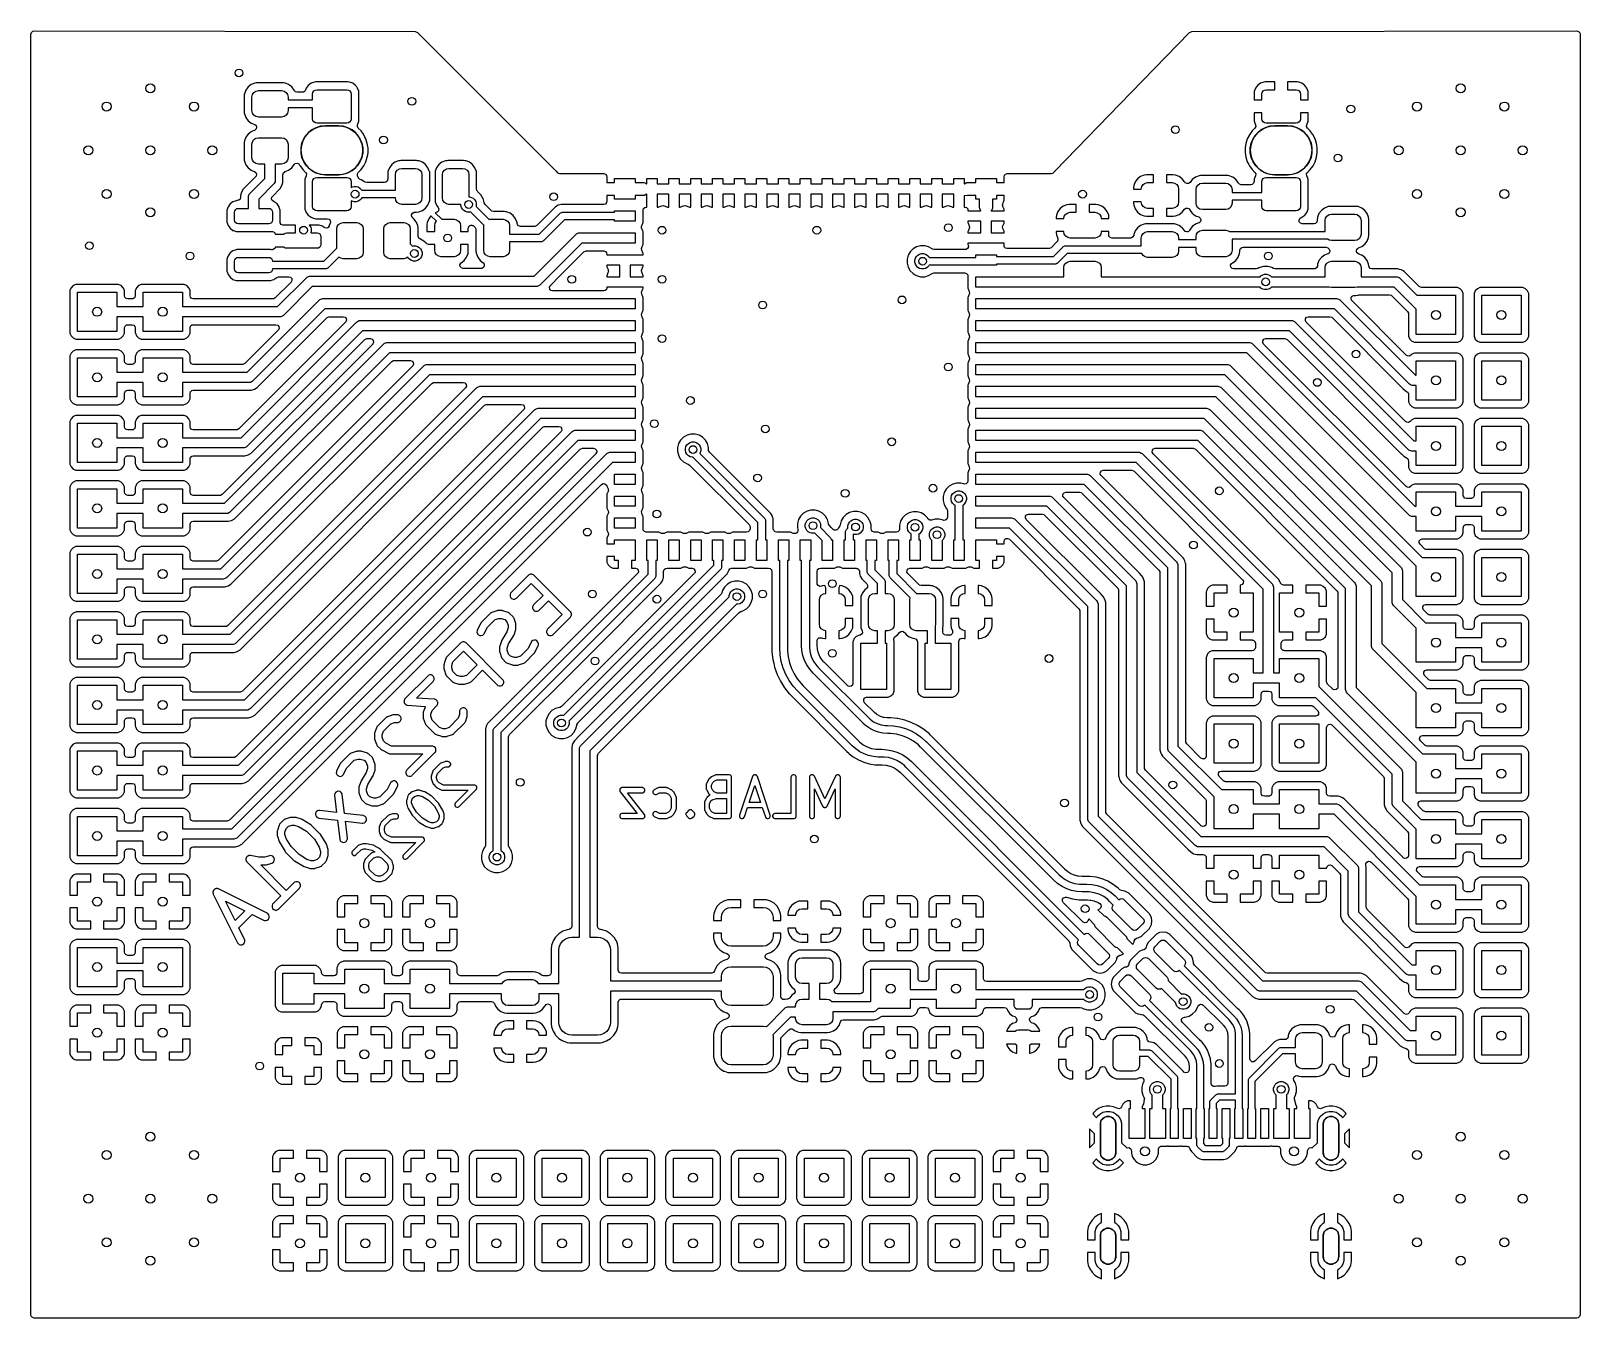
# Model space of a CAD drawing. Extents: x 0.22 to 2.58, y 0.22 to 2.18.
import ezdxf

# ---------------------------------------------------------------- set-up
doc = ezdxf.new("R2010")
doc.units = 0
doc.header["$MEASUREMENT"] = 0
doc.layers.add('BLACK', color=7, linetype='CONTINUOUS')

msp = doc.modelspace()

# ---------------------------------------------------------------- linework, layer by layer
at = {"layer": 'BLACK', "linetype": 'CONTINUOUS'}
for p, q in [((0.2179, 2.1772), (0.2187, 2.1798)), ((0.2179, 1.4853), (0.2179, 2.1772)), ((0.2187, 2.1798), (0.2207, 2.1816)), ((0.2207, 2.1816), (0.2228, 2.1821)), ((0.2228, 2.1821), (0.8042, 2.1811)), ((0.8042, 2.1811), (0.8068, 2.1803)), ((0.8068, 2.1803), (0.8076, 2.1797)), ((0.8076, 2.1797), (1.0193, 1.968)), ((1.8967, 2.0875), (1.9862, 2.1796)), ((1.9862, 2.1796), (1.9886, 2.181)), ((1.9886, 2.181), (1.9897, 2.1811)), ((1.9897, 2.1811), (2.5772, 2.1821)), ((2.5772, 2.1821), (2.5799, 2.1813)), ((2.5799, 2.1813), (2.5817, 2.1792)), ((2.5817, 2.1792), (2.5821, 2.1772)), ((2.5821, 2.1772), (2.5821, 0.2228)), ((0.6527, 2.1044), (0.6505, 2.1041)), ((0.7017, 2.1044), (0.6527, 2.1044)), ((0.6527, 2.1044), (0.6527, 2.1044)), ((0.7039, 2.1041), (0.7017, 2.1044)), ((2.1015, 2.1043), (2.0993, 2.1041)), ((2.1161, 2.1043), (2.1015, 2.1043)), ((2.1015, 2.1043), (2.1015, 2.1043)), ((2.1161, 2.0925), (2.1161, 2.1043)), ((2.1505, 2.1043), (2.1358, 2.1043)), ((2.1358, 2.1043), (2.1358, 2.0925)), ((2.1527, 2.1041), (2.1505, 2.1043)), ((0.5435, 2.0844), (0.5433, 2.0829)), ((0.5433, 2.0829), (0.5433, 2.0588)), ((0.5437, 2.0864), (0.5435, 2.0844)), ((0.5459, 2.0919), (0.5437, 2.0864)), ((0.5495, 2.0967), (0.5459, 2.0919)), ((0.5542, 2.1003), (0.5495, 2.0967)), ((0.5598, 2.1025), (0.5542, 2.1003)), ((0.5551, 2.0812), (0.5559, 2.085)), ((0.5551, 2.0605), (0.5551, 2.0812)), ((0.5559, 2.085), (0.558, 2.0882)), ((0.558, 2.0882), (0.5612, 2.0903)), ((0.5617, 2.1027), (0.5598, 2.1025)), ((0.5612, 2.0903), (0.565, 2.091)), ((0.5633, 2.1029), (0.5617, 2.1027)), ((0.6021, 2.1029), (0.5633, 2.1029)), ((0.565, 2.091), (0.6004, 2.091)), ((0.6004, 2.091), (0.6042, 2.0903)), ((0.6038, 2.1027), (0.6021, 2.1029)), ((0.6056, 2.1025), (0.6038, 2.1027)), ((0.6042, 2.0903), (0.6074, 2.0882)), ((0.6062, 2.1022), (0.6056, 2.1025)), ((0.6056, 2.1025), (0.6056, 2.1025)), ((0.6056, 2.1025), (0.6056, 2.1025)), ((0.6111, 2.1003), (0.6062, 2.1022)), ((0.6074, 2.0882), (0.6095, 2.085)), ((0.6095, 2.085), (0.6102, 2.0812)), ((0.6102, 2.0812), (0.6102, 2.0768)), ((0.6159, 2.0967), (0.6111, 2.1003)), ((0.6195, 2.0919), (0.6159, 2.0967)), ((0.6196, 2.0917), (0.6195, 2.0919)), ((0.6195, 2.0919), (0.6195, 2.0919)), ((0.6197, 2.0915), (0.6196, 2.0917)), ((0.6215, 2.0894), (0.6197, 2.0915)), ((0.6241, 2.0886), (0.6215, 2.0894)), ((0.6322, 2.0886), (0.6241, 2.0886)), ((0.6326, 2.0886), (0.6322, 2.0886)), ((0.6328, 2.0887), (0.6326, 2.0886)), ((0.6336, 2.0888), (0.6328, 2.0887)), ((0.6344, 2.0893), (0.6336, 2.0888)), ((0.6352, 2.0896), (0.6344, 2.0893)), ((0.6355, 2.09), (0.6352, 2.0896)), ((0.6359, 2.0903), (0.6355, 2.09)), ((0.6363, 2.0911), (0.6359, 2.0903)), ((0.6368, 2.0918), (0.6363, 2.0911)), ((0.6379, 2.0947), (0.6368, 2.0918)), ((0.6411, 2.099), (0.6379, 2.0947)), ((0.6379, 2.0947), (0.6379, 2.0947)), ((0.6454, 2.1022), (0.6411, 2.099)), ((0.6505, 2.1041), (0.6454, 2.1022)), ((0.6454, 2.1022), (0.6454, 2.1022)), ((0.6476, 2.0857), (0.6482, 2.0883)), ((0.6476, 2.0768), (0.6476, 2.0857)), ((0.6482, 2.0883), (0.6496, 2.0905)), ((0.6496, 2.0905), (0.6519, 2.092)), ((0.6519, 2.092), (0.6545, 2.0925)), ((0.6545, 2.0925), (0.6999, 2.0925)), ((0.6999, 2.0925), (0.7025, 2.092)), ((0.7025, 2.092), (0.7047, 2.0905)), ((0.7089, 2.1022), (0.7039, 2.1041)), ((0.7039, 2.1041), (0.7039, 2.1041)), ((0.7047, 2.0905), (0.7062, 2.0883)), ((0.7062, 2.0883), (0.7067, 2.0857)), ((0.7067, 2.0857), (0.7067, 2.0482)), ((0.7132, 2.099), (0.7089, 2.1022)), ((0.7089, 2.1022), (0.7089, 2.1022)), ((0.715, 2.0967), (0.7132, 2.099)), ((0.7164, 2.0947), (0.715, 2.0967)), ((0.7181, 2.0903), (0.7164, 2.0947)), ((0.7164, 2.0947), (0.7164, 2.0947)), ((0.7183, 2.0897), (0.7181, 2.0903)), ((0.7185, 2.0875), (0.7183, 2.0897)), ((0.7185, 2.0464), (0.7185, 2.0875)), ((1.7811, 1.9684), (1.8967, 2.0875)), ((2.0849, 2.0897), (2.0846, 2.0875)), ((2.0846, 2.0875), (2.0846, 2.0768)), ((2.0868, 2.0947), (2.0849, 2.0897)), ((2.0849, 2.0897), (2.0849, 2.0897)), ((2.09, 2.099), (2.0868, 2.0947)), ((2.0943, 2.1022), (2.09, 2.099)), ((2.0993, 2.1041), (2.0943, 2.1022)), ((2.0965, 2.0857), (2.097, 2.0883)), ((2.0965, 2.0768), (2.0965, 2.0857)), ((2.097, 2.0883), (2.0985, 2.0905)), ((2.0985, 2.0905), (2.1007, 2.092)), ((2.0993, 2.1041), (2.0993, 2.1041)), ((2.1007, 2.092), (2.1033, 2.0925)), ((2.1033, 2.0925), (2.1161, 2.0925)), ((2.1358, 2.0925), (2.1487, 2.0925)), ((2.1487, 2.0925), (2.1513, 2.092)), ((2.1513, 2.092), (2.1535, 2.0905)), ((2.1577, 2.1022), (2.1527, 2.1041)), ((2.1535, 2.0905), (2.155, 2.0883)), ((2.155, 2.0883), (2.1555, 2.0857)), ((2.1555, 2.0857), (2.1555, 2.0768)), ((2.162, 2.099), (2.1577, 2.1022)), ((2.1652, 2.0947), (2.162, 2.099)), ((2.1671, 2.0897), (2.1652, 2.0947)), ((2.1673, 2.0875), (2.1671, 2.0897)), ((2.1671, 2.0897), (2.1671, 2.0897)), ((2.1673, 2.0768), (2.1673, 2.0875)), ((2.1673, 2.0875), (2.1673, 2.0875)), ((0.5433, 2.0588), (0.5435, 2.0571)), ((0.5435, 2.0571), (0.5437, 2.0554)), ((0.5559, 2.0568), (0.5551, 2.0605)), ((0.6102, 2.0605), (0.6095, 2.0568)), ((0.6102, 2.0768), (0.6476, 2.0768)), ((0.6476, 2.065), (0.6102, 2.065)), ((0.6102, 2.065), (0.6102, 2.0605)), ((0.6476, 2.0482), (0.6476, 2.065)), ((2.0846, 2.0768), (2.0965, 2.0768)), ((2.0965, 2.0571), (2.0846, 2.0571)), ((2.0846, 2.0571), (2.0846, 2.0464)), ((2.0965, 2.0482), (2.0965, 2.0571)), ((2.1555, 2.0768), (2.1673, 2.0768)), ((2.1673, 2.0571), (2.1555, 2.0571)), ((2.1555, 2.0571), (2.1555, 2.0482)), ((2.1673, 2.0464), (2.1673, 2.0571)), ((0.5437, 2.0554), (0.5459, 2.0498)), ((0.5459, 2.0498), (0.5495, 2.0451)), ((0.5495, 2.0451), (0.5542, 2.0415)), ((0.5542, 2.0415), (0.5542, 2.0415)), ((0.5542, 2.0415), (0.5542, 2.0415)), ((0.5542, 2.0415), (0.5593, 2.0395)), ((0.558, 2.0536), (0.5559, 2.0568)), ((0.5612, 2.0514), (0.558, 2.0536)), ((0.5593, 2.0395), (0.5614, 2.0378)), ((0.565, 2.0507), (0.5612, 2.0514)), ((0.5614, 2.0378), (0.5623, 2.0352)), ((0.5623, 2.0352), (0.5617, 2.0325)), ((0.6004, 2.0507), (0.565, 2.0507)), ((0.6042, 2.0514), (0.6004, 2.0507)), ((0.6074, 2.0536), (0.6042, 2.0514)), ((0.6095, 2.0568), (0.6074, 2.0536)), ((0.6482, 2.0456), (0.6476, 2.0482)), ((0.6496, 2.0433), (0.6482, 2.0456)), ((0.6519, 2.0419), (0.6496, 2.0433)), ((0.6497, 2.033), (0.6565, 2.0358)), ((0.6545, 2.0413), (0.6519, 2.0419)), ((0.6999, 2.0413), (0.6545, 2.0413)), ((0.6565, 2.0358), (0.6637, 2.0372)), ((0.6637, 2.0372), (0.6673, 2.0374)), ((0.6673, 2.0374), (0.687, 2.0374)), ((0.687, 2.0374), (0.6907, 2.0372)), ((0.6907, 2.0372), (0.6979, 2.0358)), ((0.6979, 2.0358), (0.7046, 2.033)), ((0.7025, 2.0419), (0.6999, 2.0413)), ((0.7047, 2.0433), (0.7025, 2.0419)), ((0.7062, 2.0456), (0.7047, 2.0433)), ((0.7067, 2.0482), (0.7062, 2.0456)), ((0.7161, 2.0361), (0.7163, 2.0388)), ((0.7174, 2.0337), (0.7161, 2.0361)), ((0.7163, 2.0388), (0.7164, 2.0391)), ((0.7163, 2.0388), (0.7163, 2.0388)), ((0.7164, 2.0391), (0.7183, 2.0442)), ((0.7164, 2.0391), (0.7164, 2.0391)), ((0.7216, 2.0295), (0.7174, 2.0337)), ((0.7183, 2.0442), (0.7184, 2.0451)), ((0.7184, 2.0451), (0.7185, 2.0464)), ((0.7185, 2.0464), (0.7185, 2.0464)), ((0.7185, 2.0464), (0.7185, 2.0464)), ((2.0858, 2.0337), (2.0816, 2.0295)), ((2.0846, 2.0464), (2.0849, 2.0442)), ((2.0849, 2.0442), (2.0869, 2.0388)), ((2.0871, 2.0361), (2.0858, 2.0337)), ((2.0869, 2.0388), (2.0871, 2.0361)), ((2.097, 2.0456), (2.0965, 2.0482)), ((2.0985, 2.0433), (2.097, 2.0456)), ((2.1007, 2.0419), (2.0985, 2.0433)), ((2.0985, 2.033), (2.1053, 2.0358)), ((2.1033, 2.0413), (2.1007, 2.0419)), ((2.1487, 2.0413), (2.1033, 2.0413)), ((2.1053, 2.0358), (2.1125, 2.0372)), ((2.1125, 2.0372), (2.1161, 2.0374)), ((2.1161, 2.0374), (2.1358, 2.0374)), ((2.1358, 2.0374), (2.1395, 2.0372)), ((2.1395, 2.0372), (2.1467, 2.0358)), ((2.1467, 2.0358), (2.1535, 2.033)), ((2.1513, 2.0419), (2.1487, 2.0413)), ((2.1535, 2.0433), (2.1513, 2.0419)), ((2.155, 2.0456), (2.1535, 2.0433)), ((2.1555, 2.0482), (2.155, 2.0456)), ((2.1649, 2.0361), (2.1651, 2.0388)), ((2.1662, 2.0337), (2.1649, 2.0361)), ((2.1651, 2.0388), (2.1671, 2.0442)), ((2.1651, 2.0388), (2.1651, 2.0388)), ((2.1704, 2.0295), (2.1662, 2.0337)), ((2.1671, 2.0442), (2.1673, 2.0464)), ((2.1671, 2.0442), (2.1671, 2.0442)), ((2.1673, 2.0464), (2.1673, 2.0464)), ((0.5435, 2.0126), (0.5433, 2.011)), ((0.5433, 2.011), (0.5433, 1.987)), ((0.5437, 2.0145), (0.5435, 2.0126)), ((0.5459, 2.0201), (0.5437, 2.0145)), ((0.5495, 2.0248), (0.5459, 2.0201)), ((0.5542, 2.0284), (0.5495, 2.0248)), ((0.5572, 2.0296), (0.5542, 2.0284)), ((0.5551, 2.0094), (0.5559, 2.0131)), ((0.5559, 2.0131), (0.558, 2.0163)), ((0.5593, 2.0304), (0.5572, 2.0296)), ((0.558, 2.0163), (0.5612, 2.0184)), ((0.5597, 2.0306), (0.5593, 2.0304)), ((0.5617, 2.0325), (0.5597, 2.0306)), ((0.5612, 2.0184), (0.565, 2.0192)), ((0.565, 2.0192), (0.6004, 2.0192)), ((0.6004, 2.0192), (0.6042, 2.0184)), ((0.6042, 2.0184), (0.6074, 2.0163)), ((0.6074, 2.0163), (0.6095, 2.0131)), ((0.6095, 2.0131), (0.6102, 2.0094)), ((0.6301, 2.0037), (0.6315, 2.0109)), ((0.6315, 2.0109), (0.6343, 2.0176)), ((0.6343, 2.0176), (0.6384, 2.0237)), ((0.6384, 2.0237), (0.6436, 2.0289)), ((0.6436, 2.0289), (0.6497, 2.033)), ((0.7046, 2.033), (0.7107, 2.0289)), ((0.7107, 2.0289), (0.7159, 2.0237)), ((0.7159, 2.0237), (0.72, 2.0176)), ((0.72, 2.0176), (0.7228, 2.0109)), ((0.7252, 2.0245), (0.7216, 2.0295)), ((0.7216, 2.0295), (0.7216, 2.0295)), ((0.7228, 2.0109), (0.7242, 2.0037)), ((0.7257, 2.0237), (0.7252, 2.0245)), ((0.7276, 2.0201), (0.7257, 2.0237)), ((0.729, 2.0174), (0.7276, 2.0201)), ((0.7312, 2.0106), (0.729, 2.0174)), ((0.729, 2.0174), (0.729, 2.0174)), ((0.7317, 2.0077), (0.7312, 2.0106)), ((2.072, 2.0106), (2.0708, 2.0036)), ((2.0742, 2.0174), (2.072, 2.0106)), ((2.0774, 2.0237), (2.0742, 2.0174)), ((2.0742, 2.0174), (2.0742, 2.0174)), ((2.0816, 2.0295), (2.0774, 2.0237)), ((2.0789, 2.0037), (2.0804, 2.0109)), ((2.0804, 2.0109), (2.0832, 2.0176)), ((2.0832, 2.0176), (2.0872, 2.0237)), ((2.0872, 2.0237), (2.0924, 2.0289)), ((2.0924, 2.0289), (2.0985, 2.033)), ((2.1535, 2.033), (2.1596, 2.0289)), ((2.1596, 2.0289), (2.1647, 2.0237)), ((2.1647, 2.0237), (2.1688, 2.0176)), ((2.1688, 2.0176), (2.1716, 2.0109)), ((2.174, 2.0245), (2.1704, 2.0295)), ((2.1704, 2.0295), (2.1704, 2.0295)), ((2.1716, 2.0109), (2.173, 2.0037)), ((2.1746, 2.0237), (2.174, 2.0245)), ((2.1764, 2.0201), (2.1746, 2.0237)), ((2.1778, 2.0174), (2.1764, 2.0201)), ((2.18, 2.0106), (2.1778, 2.0174)), ((2.1778, 2.0174), (2.1778, 2.0174)), ((2.1805, 2.0077), (2.18, 2.0106)), ((0.5433, 1.987), (0.5435, 1.9851)), ((0.5551, 1.9887), (0.5551, 2.0094)), ((0.5559, 1.9849), (0.5551, 1.9887)), ((0.6102, 1.9887), (0.6095, 1.9849)), ((0.6102, 2.0094), (0.6102, 1.9887)), ((0.6301, 1.9963), (0.6301, 2.0037)), ((0.6315, 1.9891), (0.6301, 1.9963)), ((0.6343, 1.9824), (0.6315, 1.9891)), ((0.7228, 1.9891), (0.72, 1.9824)), ((0.7242, 1.9963), (0.7228, 1.9891)), ((0.7242, 2.0037), (0.7242, 1.9963)), ((0.729, 1.9826), (0.7312, 1.9894)), ((0.7312, 1.9894), (0.7318, 1.993)), ((0.7323, 2.0036), (0.7317, 2.0077)), ((0.7318, 1.993), (0.7323, 1.9964)), ((0.7323, 1.9964), (0.7323, 2.0036)), ((2.0708, 2.0036), (2.0708, 1.9964)), ((2.0708, 1.9964), (2.072, 1.9894)), ((2.072, 1.9894), (2.0742, 1.9826)), ((2.0789, 1.9963), (2.0789, 2.0037)), ((2.0804, 1.9891), (2.0789, 1.9963)), ((2.0832, 1.9824), (2.0804, 1.9891)), ((2.1716, 1.9891), (2.1688, 1.9824)), ((2.173, 1.9963), (2.1716, 1.9891)), ((2.173, 2.0037), (2.173, 1.9963)), ((2.1778, 1.9826), (2.18, 1.9894)), ((2.18, 1.9894), (2.1806, 1.993)), ((2.1811, 2.0036), (2.1805, 2.0077)), ((2.1806, 1.993), (2.1811, 1.9964)), ((2.1811, 1.9964), (2.1811, 2.0036)), ((0.5435, 1.9851), (0.5437, 1.9835)), ((0.5437, 1.9835), (0.5437, 1.9835)), ((0.5437, 1.9835), (0.5437, 1.9835)), ((0.5437, 1.9835), (0.5444, 1.9817)), ((0.5444, 1.9817), (0.5459, 1.978)), ((0.5459, 1.978), (0.5495, 1.9732)), ((0.5495, 1.9732), (0.5542, 1.9696)), ((0.5542, 1.9696), (0.5559, 1.9689)), ((0.558, 1.9817), (0.5559, 1.9849)), ((0.5559, 1.9689), (0.5592, 1.9677)), ((0.5612, 1.9796), (0.558, 1.9817)), ((0.5592, 1.9677), (0.5613, 1.966)), ((0.565, 1.9788), (0.5612, 1.9796)), ((0.5613, 1.966), (0.5622, 1.9634)), ((0.5622, 1.9634), (0.5616, 1.9607)), ((0.5748, 1.9788), (0.565, 1.9788)), ((0.5748, 1.9569), (0.5748, 1.9788)), ((0.6004, 1.9788), (0.5906, 1.9788)), ((0.5906, 1.9788), (0.5906, 1.9537)), ((0.6042, 1.9796), (0.6004, 1.9788)), ((0.6024, 1.9628), (0.6032, 1.9655)), ((0.6024, 1.9563), (0.6024, 1.9628)), ((0.6032, 1.9655), (0.6052, 1.9673)), ((0.6074, 1.9817), (0.6042, 1.9796)), ((0.6052, 1.9673), (0.6055, 1.9674)), ((0.6055, 1.9674), (0.6056, 1.9674)), ((0.6056, 1.9674), (0.6111, 1.9696)), ((0.6056, 1.9674), (0.6056, 1.9674)), ((0.6095, 1.9849), (0.6074, 1.9817)), ((0.6111, 1.9696), (0.6159, 1.9732)), ((0.6159, 1.9733), (0.6197, 1.9782)), ((0.6159, 1.9732), (0.6159, 1.9733)), ((0.6197, 1.9782), (0.6198, 1.9781)), ((0.6198, 1.9781), (0.6213, 1.9796)), ((0.6213, 1.9796), (0.624, 1.9802)), ((0.624, 1.9802), (0.6266, 1.9792)), ((0.6266, 1.9792), (0.6279, 1.9775)), ((0.6279, 1.9775), (0.6286, 1.9763)), ((0.6286, 1.9763), (0.6328, 1.9705)), ((0.6328, 1.9705), (0.6328, 1.9705)), ((0.6328, 1.9705), (0.6369, 1.9663)), ((0.6384, 1.9763), (0.6343, 1.9824)), ((0.6369, 1.9663), (0.6382, 1.9639)), ((0.6382, 1.9639), (0.638, 1.9612)), ((0.6436, 1.9711), (0.6384, 1.9763)), ((0.6497, 1.967), (0.6436, 1.9711)), ((0.6565, 1.9642), (0.6497, 1.967)), ((0.6637, 1.9628), (0.6565, 1.9642)), ((0.6673, 1.9626), (0.6637, 1.9628)), ((0.687, 1.9626), (0.6673, 1.9626)), ((0.6907, 1.9628), (0.687, 1.9626)), ((0.6979, 1.9642), (0.6907, 1.9628)), ((0.7046, 1.967), (0.6979, 1.9642)), ((0.7107, 1.9711), (0.7046, 1.967)), ((0.7159, 1.9763), (0.7107, 1.9711)), ((0.72, 1.9824), (0.7159, 1.9763)), ((0.7161, 1.9639), (0.7174, 1.9663)), ((0.7163, 1.9612), (0.7161, 1.9639)), ((0.7174, 1.9663), (0.7216, 1.9705)), ((0.7216, 1.9705), (0.7257, 1.9763)), ((0.7257, 1.9763), (0.729, 1.9826)), ((0.7626, 1.9669), (0.7623, 1.9643)), ((0.7623, 1.9643), (0.7623, 1.9643)), ((0.7623, 1.9643), (0.7623, 1.9557)), ((0.7627, 1.9678), (0.7626, 1.9669)), ((0.7649, 1.9733), (0.7627, 1.9678)), ((0.7685, 1.9781), (0.7649, 1.9733)), ((0.7732, 1.9817), (0.7685, 1.9781)), ((0.7788, 1.9839), (0.7732, 1.9817)), ((0.7741, 1.9626), (0.7749, 1.9664)), ((0.7741, 1.939), (0.7741, 1.9626)), ((0.7749, 1.9664), (0.777, 1.9696)), ((0.777, 1.9696), (0.7802, 1.9717)), ((0.7807, 1.9841), (0.7788, 1.9839)), ((0.7802, 1.9717), (0.784, 1.9724)), ((0.7823, 1.9843), (0.7807, 1.9841)), ((0.8063, 1.9843), (0.7823, 1.9843)), ((0.784, 1.9724), (0.8046, 1.9724)), ((0.8046, 1.9724), (0.8084, 1.9717)), ((0.808, 1.9841), (0.8063, 1.9843)), ((0.8098, 1.9839), (0.808, 1.9841)), ((0.8084, 1.9717), (0.8116, 1.9696)), ((0.8116, 1.9832), (0.8098, 1.9839)), ((0.8098, 1.9839), (0.8098, 1.9839)), ((0.8098, 1.9839), (0.8098, 1.9839)), ((0.8153, 1.9817), (0.8116, 1.9832)), ((0.8116, 1.9696), (0.8137, 1.9664)), ((0.8137, 1.9664), (0.8145, 1.9626)), ((0.8145, 1.9626), (0.8145, 1.9272)), ((0.8201, 1.9781), (0.8153, 1.9817)), ((0.8237, 1.9733), (0.8201, 1.9781)), ((0.8257, 1.9683), (0.8237, 1.9733)), ((0.8237, 1.9733), (0.8237, 1.9733)), ((0.8237, 1.9733), (0.8237, 1.9733)), ((0.8259, 1.9678), (0.8257, 1.9683)), ((0.8268, 1.9669), (0.8259, 1.9678)), ((0.8268, 1.9229), (0.8268, 1.9669)), ((0.8348, 1.9683), (0.8346, 1.9682)), ((0.8346, 1.9682), (0.8346, 1.9217)), ((0.8356, 1.9705), (0.8348, 1.9683)), ((0.8367, 1.9733), (0.8356, 1.9705)), ((0.8403, 1.9781), (0.8367, 1.9733)), ((0.8451, 1.9817), (0.8403, 1.9781)), ((0.8506, 1.9839), (0.8451, 1.9817)), ((0.846, 1.9626), (0.8467, 1.9664)), ((0.846, 1.9272), (0.846, 1.9626)), ((0.8467, 1.9664), (0.8488, 1.9696)), ((0.8488, 1.9696), (0.852, 1.9717)), ((0.8526, 1.9841), (0.8506, 1.9839)), ((0.852, 1.9717), (0.8558, 1.9724)), ((0.8541, 1.9843), (0.8526, 1.9841)), ((0.8782, 1.9843), (0.8541, 1.9843)), ((0.8558, 1.9724), (0.8765, 1.9724)), ((0.8765, 1.9724), (0.8802, 1.9717)), ((0.8799, 1.9841), (0.8782, 1.9843)), ((0.8817, 1.9839), (0.8799, 1.9841)), ((0.8802, 1.9717), (0.8834, 1.9696)), ((0.8834, 1.9832), (0.8817, 1.9839)), ((0.8817, 1.9839), (0.8817, 1.9839)), ((0.8817, 1.9839), (0.8817, 1.9839)), ((0.8872, 1.9817), (0.8834, 1.9832)), ((0.8834, 1.9696), (0.8856, 1.9664)), ((0.8856, 1.9664), (0.8863, 1.9626)), ((0.8863, 1.9626), (0.8863, 1.929)), ((0.8919, 1.9781), (0.8872, 1.9817)), ((0.8955, 1.9733), (0.8919, 1.9781)), ((0.8977, 1.9678), (0.8955, 1.9733)), ((0.8955, 1.9733), (0.8955, 1.9733)), ((0.8955, 1.9733), (0.8955, 1.9733)), ((0.8981, 1.9643), (0.8977, 1.9678)), ((0.8981, 1.9426), (0.8981, 1.9643)), ((0.8981, 1.9643), (0.8981, 1.9643)), ((1.0193, 1.968), (1.0215, 1.9657)), ((1.0215, 1.9657), (1.0244, 1.9645)), ((1.0244, 1.9645), (1.0921, 1.9645)), ((1.0921, 1.9645), (1.0947, 1.9638)), ((1.0947, 1.9638), (1.0965, 1.9617)), ((1.7035, 1.9618), (1.7054, 1.9638)), ((1.7054, 1.9638), (1.7079, 1.9645)), ((1.7079, 1.9645), (1.7725, 1.9645)), ((1.7725, 1.9645), (1.7726, 1.9645)), ((1.7726, 1.9645), (1.7741, 1.9645)), ((1.7741, 1.9645), (1.7756, 1.9645)), ((1.7756, 1.9645), (1.7756, 1.9646)), ((1.7756, 1.9646), (1.7756, 1.9646)), ((1.7756, 1.9646), (1.7757, 1.9646)), ((1.7756, 1.9645), (1.7756, 1.9645)), ((1.7757, 1.9646), (1.7771, 1.9652)), ((1.7757, 1.9646), (1.7757, 1.9646)), ((1.7771, 1.9652), (1.7785, 1.9657)), ((1.7771, 1.9652), (1.7771, 1.9652)), ((1.7785, 1.9657), (1.7786, 1.9658)), ((1.7785, 1.9657), (1.7785, 1.9657)), ((1.7786, 1.9658), (1.7791, 1.9663)), ((1.7786, 1.9658), (1.7786, 1.9658)), ((1.7786, 1.9658), (1.7786, 1.9658)), ((1.7791, 1.9663), (1.7796, 1.9669)), ((1.7796, 1.9669), (1.7797, 1.9669)), ((1.7797, 1.9669), (1.7802, 1.9674)), ((1.7802, 1.9674), (1.7807, 1.968)), ((1.7807, 1.968), (1.7809, 1.9682)), ((1.7807, 1.968), (1.7807, 1.968)), ((1.7809, 1.9682), (1.7811, 1.9684)), ((1.9205, 1.9626), (1.9171, 1.9622)), ((1.9311, 1.9626), (1.9205, 1.9626)), ((1.9311, 1.9508), (1.9311, 1.9626)), ((1.9613, 1.9626), (1.9508, 1.9626)), ((1.9508, 1.9626), (1.9508, 1.9508)), ((1.9648, 1.9622), (1.9613, 1.9626)), ((2.0742, 1.9826), (2.0742, 1.9826)), ((2.0742, 1.9826), (2.0764, 1.9783)), ((2.0764, 1.9783), (2.0765, 1.9781)), ((2.0765, 1.9781), (2.0774, 1.9763)), ((2.0774, 1.9763), (2.0816, 1.9705)), ((2.0816, 1.9705), (2.0816, 1.9705)), ((2.0816, 1.9705), (2.0857, 1.9663)), ((2.0872, 1.9763), (2.0832, 1.9824)), ((2.0857, 1.9663), (2.0871, 1.9639)), ((2.0871, 1.9639), (2.0869, 1.9612)), ((2.0924, 1.9711), (2.0872, 1.9763)), ((2.0985, 1.967), (2.0924, 1.9711)), ((2.1053, 1.9642), (2.0985, 1.967)), ((2.1125, 1.9628), (2.1053, 1.9642)), ((2.1161, 1.9626), (2.1125, 1.9628)), ((2.1358, 1.9626), (2.1161, 1.9626)), ((2.1395, 1.9628), (2.1358, 1.9626)), ((2.1467, 1.9642), (2.1395, 1.9628)), ((2.1535, 1.967), (2.1467, 1.9642)), ((2.1596, 1.9711), (2.1535, 1.967)), ((2.1647, 1.9763), (2.1596, 1.9711)), ((2.1688, 1.9824), (2.1647, 1.9763)), ((2.1649, 1.9639), (2.1662, 1.9663)), ((2.1651, 1.9612), (2.1649, 1.9639)), ((2.1662, 1.9663), (2.1704, 1.9705)), ((2.1704, 1.9705), (2.1746, 1.9763)), ((2.1746, 1.9763), (2.1778, 1.9826)), ((0.5418, 1.9407), (0.5392, 1.9362)), ((0.5455, 1.9443), (0.5418, 1.9407)), ((0.5418, 1.9407), (0.5418, 1.9407)), ((0.5608, 1.9597), (0.5455, 1.9443)), ((0.552, 1.9341), (0.5748, 1.9569)), ((0.5616, 1.9607), (0.5608, 1.9597)), ((0.5882, 1.9481), (0.5655, 1.9253)), ((0.5865, 1.9297), (0.5984, 1.9416)), ((0.5892, 1.9493), (0.5882, 1.9481)), ((0.5904, 1.9521), (0.5892, 1.9493)), ((0.5906, 1.9537), (0.5904, 1.9521)), ((0.5984, 1.9416), (0.601, 1.9461)), ((0.601, 1.9461), (0.6024, 1.9511)), ((0.6024, 1.9511), (0.6024, 1.9563)), ((0.636, 1.9558), (0.6358, 1.9536)), ((0.6358, 1.9536), (0.6358, 1.9125)), ((0.638, 1.9612), (0.636, 1.9558)), ((0.636, 1.9558), (0.636, 1.9558)), ((0.6476, 1.9518), (0.6482, 1.9544)), ((0.6476, 1.9143), (0.6476, 1.9518)), ((0.6482, 1.9544), (0.6496, 1.9567)), ((0.6496, 1.9567), (0.6519, 1.9581)), ((0.6519, 1.9581), (0.6545, 1.9587)), ((0.6545, 1.9587), (0.6999, 1.9587)), ((0.6999, 1.9587), (0.7025, 1.9581)), ((0.7025, 1.9581), (0.7047, 1.9567)), ((0.7047, 1.9567), (0.7062, 1.9544)), ((0.7062, 1.9544), (0.7067, 1.9518)), ((0.7067, 1.9518), (0.7067, 1.9432)), ((0.7067, 1.9432), (0.7081, 1.944)), ((0.7081, 1.944), (0.7111, 1.9448)), ((0.7111, 1.9448), (0.7141, 1.9448)), ((0.7141, 1.9448), (0.7171, 1.944)), ((0.7173, 1.9584), (0.7163, 1.9612)), ((0.7171, 1.944), (0.7198, 1.9424)), ((0.7176, 1.958), (0.7173, 1.9584)), ((0.7177, 1.9577), (0.7176, 1.958)), ((0.7179, 1.9575), (0.7177, 1.9577)), ((0.7183, 1.9568), (0.7179, 1.9575)), ((0.719, 1.9564), (0.7183, 1.9568)), ((0.7196, 1.9558), (0.719, 1.9564)), ((0.7201, 1.9555), (0.7196, 1.9558)), ((0.7198, 1.9424), (0.722, 1.9403)), ((0.7217, 1.9551), (0.7201, 1.9555)), ((0.7271, 1.952), (0.7217, 1.9551)), ((0.722, 1.9403), (0.7227, 1.939)), ((0.7227, 1.939), (0.7741, 1.939)), ((0.7274, 1.9517), (0.7271, 1.952)), ((0.728, 1.9514), (0.7274, 1.9517)), ((0.7303, 1.9508), (0.728, 1.9514)), ((0.7574, 1.9508), (0.7303, 1.9508)), ((0.7594, 1.9512), (0.7574, 1.9508)), ((0.7615, 1.953), (0.7594, 1.9512)), ((0.7623, 1.9557), (0.7615, 1.953)), ((0.8981, 1.9403), (0.8981, 1.9426)), ((0.8983, 1.939), (0.8981, 1.9403)), ((0.8986, 1.9386), (0.8983, 1.939)), ((1.0965, 1.9617), (1.0969, 1.9591)), ((1.0969, 1.9591), (1.0969, 1.9585)), ((1.0969, 1.9585), (1.0969, 1.9508)), ((1.0969, 1.9508), (1.1087, 1.9508)), ((1.1087, 1.9508), (1.1087, 1.9567)), ((1.1087, 1.9567), (1.1402, 1.9567)), ((1.1402, 1.9567), (1.1402, 1.9508)), ((1.1402, 1.9508), (1.1531, 1.9508)), ((1.1531, 1.9508), (1.1557, 1.95)), ((1.1557, 1.95), (1.1565, 1.9494)), ((1.1565, 1.9494), (1.1571, 1.9488)), ((1.1571, 1.9488), (1.1579, 1.9488)), ((1.1579, 1.9488), (1.1579, 1.9567)), ((1.1579, 1.9567), (1.1736, 1.9567)), ((1.1736, 1.9567), (1.1736, 1.9488)), ((1.1736, 1.9488), (1.1913, 1.9488)), ((1.1913, 1.9488), (1.1913, 1.9567)), ((1.1913, 1.9567), (1.2071, 1.9567)), ((1.2071, 1.9567), (1.2071, 1.9488)), ((1.2071, 1.9488), (1.2248, 1.9488)), ((1.2248, 1.9488), (1.2248, 1.9567)), ((1.2248, 1.9567), (1.2406, 1.9567)), ((1.2406, 1.9567), (1.2406, 1.9488)), ((1.2406, 1.9488), (1.2583, 1.9488)), ((1.2583, 1.9488), (1.2583, 1.9567)), ((1.2583, 1.9567), (1.274, 1.9567)), ((1.274, 1.9567), (1.274, 1.9488)), ((1.274, 1.9488), (1.2917, 1.9488)), ((1.2917, 1.9488), (1.2917, 1.9567)), ((1.2917, 1.9567), (1.3075, 1.9567)), ((1.3075, 1.9567), (1.3075, 1.9488)), ((1.3075, 1.9488), (1.3252, 1.9488)), ((1.3252, 1.9488), (1.3252, 1.9567)), ((1.3252, 1.9567), (1.3409, 1.9567)), ((1.3409, 1.9567), (1.3409, 1.9488)), ((1.3409, 1.9488), (1.3587, 1.9488)), ((1.3587, 1.9488), (1.3587, 1.9567)), ((1.3587, 1.9567), (1.3744, 1.9567)), ((1.3744, 1.9567), (1.3744, 1.9488)), ((1.3744, 1.9488), (1.3893, 1.9488)), ((1.3893, 1.9488), (1.3893, 1.9488)), ((1.3893, 1.9488), (1.3921, 1.9488)), ((1.3921, 1.9488), (1.3921, 1.9567)), ((1.3921, 1.9567), (1.4079, 1.9567)), ((1.4079, 1.9567), (1.4079, 1.9488)), ((1.4079, 1.9488), (1.4107, 1.9488)), ((1.4107, 1.9488), (1.4107, 1.9488)), ((1.4107, 1.9488), (1.4256, 1.9488)), ((1.4256, 1.9488), (1.4256, 1.9567)), ((1.4256, 1.9567), (1.4413, 1.9567)), ((1.4413, 1.9567), (1.4413, 1.9488)), ((1.4413, 1.9488), (1.4591, 1.9488)), ((1.4591, 1.9488), (1.4591, 1.9567)), ((1.4591, 1.9567), (1.4748, 1.9567)), ((1.4748, 1.9567), (1.4748, 1.9488)), ((1.4748, 1.9488), (1.4925, 1.9488)), ((1.4925, 1.9488), (1.4925, 1.9567)), ((1.4925, 1.9567), (1.5083, 1.9567)), ((1.5083, 1.9567), (1.5083, 1.9488)), ((1.5083, 1.9488), (1.526, 1.9488)), ((1.526, 1.9488), (1.526, 1.9567)), ((1.526, 1.9567), (1.5417, 1.9567)), ((1.5417, 1.9567), (1.5417, 1.9488)), ((1.5417, 1.9488), (1.5594, 1.9488)), ((1.5594, 1.9488), (1.5594, 1.9567)), ((1.5594, 1.9567), (1.5752, 1.9567)), ((1.5752, 1.9567), (1.5752, 1.9488)), ((1.5752, 1.9488), (1.5929, 1.9488)), ((1.5929, 1.9488), (1.5929, 1.9567)), ((1.5929, 1.9567), (1.6087, 1.9567)), ((1.6087, 1.9567), (1.6087, 1.9488)), ((1.6087, 1.9488), (1.6264, 1.9488)), ((1.6264, 1.9488), (1.6264, 1.9567)), ((1.6264, 1.9567), (1.6421, 1.9567)), ((1.6421, 1.9567), (1.6421, 1.9488)), ((1.6421, 1.9488), (1.6429, 1.9488)), ((1.6429, 1.9488), (1.6435, 1.9494)), ((1.6435, 1.9494), (1.6459, 1.9507)), ((1.6459, 1.9507), (1.6469, 1.9508)), ((1.6469, 1.9508), (1.6598, 1.9508)), ((1.6598, 1.9508), (1.6598, 1.9567)), ((1.6598, 1.9567), (1.6913, 1.9567)), ((1.6913, 1.9567), (1.6913, 1.9508)), ((1.6913, 1.9508), (1.7031, 1.9508)), ((1.7031, 1.9591), (1.7035, 1.9618)), ((1.7031, 1.9585), (1.7031, 1.9591)), ((1.7031, 1.9508), (1.7031, 1.9585)), ((1.7031, 1.9585), (1.7031, 1.9585)), ((1.901, 1.9461), (1.9006, 1.9426)), ((1.9006, 1.9426), (1.9006, 1.9409)), ((1.9006, 1.9409), (1.9124, 1.9409)), ((1.9032, 1.9517), (1.901, 1.9461)), ((1.9068, 1.9564), (1.9032, 1.9517)), ((1.9115, 1.96), (1.9068, 1.9564)), ((1.9171, 1.9622), (1.9115, 1.96)), ((1.9124, 1.9409), (1.9132, 1.9447)), ((1.9132, 1.9447), (1.9153, 1.9479)), ((1.9153, 1.9479), (1.9185, 1.95)), ((1.9185, 1.95), (1.9222, 1.9508)), ((1.9222, 1.9508), (1.9311, 1.9508)), ((1.9508, 1.9508), (1.9596, 1.9508)), ((1.9596, 1.9508), (1.9634, 1.95)), ((1.9634, 1.95), (1.9666, 1.9479)), ((1.9704, 1.96), (1.9648, 1.9622)), ((1.9666, 1.9479), (1.9687, 1.9447)), ((1.9687, 1.9447), (1.9695, 1.9409)), ((1.9695, 1.9409), (1.9695, 1.9213)), ((1.9751, 1.9564), (1.9704, 1.96)), ((1.9787, 1.9517), (1.9751, 1.9564)), ((1.9788, 1.9514), (1.9787, 1.9517)), ((1.9796, 1.9504), (1.9788, 1.9514)), ((1.982, 1.9491), (1.9796, 1.9504)), ((1.9848, 1.9492), (1.982, 1.9491)), ((1.987, 1.9509), (1.9848, 1.9492)), ((1.9904, 1.9554), (1.987, 1.9509)), ((1.9952, 1.959), (1.9904, 1.9554)), ((2.0007, 1.9612), (1.9952, 1.959)), ((1.9961, 1.94), (1.9968, 1.9437)), ((1.9961, 1.9193), (1.9961, 1.94)), ((1.9968, 1.9437), (1.9989, 1.9469)), ((1.9989, 1.9469), (2.0021, 1.9491)), ((2.0027, 1.9614), (2.0007, 1.9612)), ((2.0021, 1.9491), (2.0059, 1.9498)), ((2.0042, 1.9616), (2.0027, 1.9614)), ((2.043, 1.9616), (2.0042, 1.9616)), ((2.0059, 1.9498), (2.0413, 1.9498)), ((2.0413, 1.9498), (2.0451, 1.9491)), ((2.0447, 1.9614), (2.043, 1.9616)), ((2.0465, 1.9612), (2.0447, 1.9614)), ((2.0451, 1.9491), (2.0483, 1.9469)), ((2.0521, 1.959), (2.0465, 1.9612)), ((2.0483, 1.9469), (2.0504, 1.9437)), ((2.0504, 1.9437), (2.0512, 1.94)), ((2.0512, 1.94), (2.0512, 1.9355)), ((2.0568, 1.9554), (2.0521, 1.959)), ((2.0604, 1.9507), (2.0568, 1.9554)), ((2.0605, 1.9505), (2.0604, 1.9507)), ((2.0604, 1.9507), (2.0604, 1.9507)), ((2.0606, 1.9502), (2.0605, 1.9505)), ((2.0624, 1.9481), (2.0606, 1.9502)), ((2.065, 1.9474), (2.0624, 1.9481)), ((2.0797, 1.9474), (2.065, 1.9474)), ((2.0818, 1.9478), (2.0797, 1.9474)), ((2.0839, 1.9496), (2.0818, 1.9478)), ((2.0846, 1.9522), (2.0839, 1.9496)), ((2.0849, 1.9558), (2.0846, 1.9536)), ((2.0846, 1.9536), (2.0846, 1.9536)), ((2.0846, 1.9536), (2.0846, 1.9522)), ((2.0869, 1.9612), (2.0849, 1.9558)), ((2.0849, 1.9558), (2.0849, 1.9558)), ((2.0849, 1.9558), (2.0849, 1.9558)), ((2.0965, 1.9518), (2.097, 1.9544)), ((2.0965, 1.9355), (2.0965, 1.9518)), ((2.097, 1.9544), (2.0985, 1.9567)), ((2.0985, 1.9567), (2.1007, 1.9581)), ((2.1007, 1.9581), (2.1033, 1.9587)), ((2.1033, 1.9587), (2.1487, 1.9587)), ((2.1487, 1.9587), (2.1513, 1.9581)), ((2.1513, 1.9581), (2.1535, 1.9567)), ((2.1535, 1.9567), (2.155, 1.9544)), ((2.155, 1.9544), (2.1555, 1.9518)), ((2.1555, 1.9518), (2.1555, 1.9143)), ((2.167, 1.956), (2.1651, 1.9612)), ((2.1671, 1.9558), (2.167, 1.956)), ((2.1673, 1.9536), (2.1671, 1.9558)), ((2.1673, 1.9125), (2.1673, 1.9536)), ((0.5218, 1.9182), (0.5186, 1.9139)), ((0.5261, 1.9214), (0.5218, 1.9182)), ((0.5311, 1.9231), (0.5261, 1.9214)), ((0.5261, 1.9214), (0.5261, 1.9214)), ((0.5323, 1.9232), (0.5311, 1.9231)), ((0.5311, 1.9231), (0.5311, 1.9231)), ((0.533, 1.9232), (0.5323, 1.9232)), ((0.535, 1.9237), (0.533, 1.9232)), ((0.5371, 1.9255), (0.535, 1.9237)), ((0.5379, 1.9281), (0.5371, 1.9255)), ((0.5392, 1.9362), (0.5379, 1.9312)), ((0.5379, 1.9312), (0.5379, 1.9281)), ((0.5497, 1.9286), (0.5499, 1.9301)), ((0.5497, 1.9114), (0.5497, 1.9286)), ((0.5499, 1.9301), (0.551, 1.933)), ((0.551, 1.933), (0.552, 1.9341)), ((0.5655, 1.9253), (0.5655, 1.9114)), ((0.5851, 1.9258), (0.5857, 1.9285)), ((0.5861, 1.9232), (0.5851, 1.9258)), ((0.5857, 1.9285), (0.5865, 1.9297)), ((0.5884, 1.9216), (0.5861, 1.9232)), ((0.5891, 1.9214), (0.5884, 1.9216)), ((0.5934, 1.9182), (0.5891, 1.9214)), ((0.5966, 1.9139), (0.5934, 1.9182)), ((0.7081, 1.9222), (0.7067, 1.923)), ((0.7067, 1.923), (0.7067, 1.9143)), ((0.7111, 1.9214), (0.7081, 1.9222)), ((0.7141, 1.9214), (0.7111, 1.9214)), ((0.7171, 1.9222), (0.7141, 1.9214)), ((0.7198, 1.9237), (0.7171, 1.9222)), ((0.722, 1.9259), (0.7198, 1.9237)), ((0.7227, 1.9272), (0.722, 1.9259)), ((0.7741, 1.9272), (0.7227, 1.9272)), ((0.7749, 1.9234), (0.7741, 1.9272)), ((0.777, 1.9202), (0.7749, 1.9234)), ((0.7802, 1.9181), (0.777, 1.9202)), ((0.784, 1.9173), (0.7802, 1.9181)), ((0.8046, 1.9173), (0.784, 1.9173)), ((0.8084, 1.9181), (0.8046, 1.9173)), ((0.8116, 1.9202), (0.8084, 1.9181)), ((0.8137, 1.9234), (0.8116, 1.9202)), ((0.8145, 1.9272), (0.8137, 1.9234)), ((0.8201, 1.9117), (0.8237, 1.9164)), ((0.8237, 1.9164), (0.8257, 1.9215)), ((0.8257, 1.9215), (0.8268, 1.9229)), ((0.8346, 1.9217), (0.8348, 1.9215)), ((0.8348, 1.9215), (0.8367, 1.9164)), ((0.8367, 1.9164), (0.8394, 1.9129)), ((0.8467, 1.9234), (0.846, 1.9272)), ((0.8488, 1.9202), (0.8467, 1.9234)), ((0.852, 1.9181), (0.8488, 1.9202)), ((0.8558, 1.9173), (0.852, 1.9181)), ((0.8741, 1.9173), (0.8558, 1.9173)), ((0.8741, 1.9158), (0.8741, 1.9173)), ((0.8749, 1.9128), (0.8741, 1.9158)), ((0.8863, 1.929), (0.8874, 1.929)), ((0.8874, 1.929), (0.8903, 1.9282)), ((0.8903, 1.9282), (0.893, 1.9267)), ((0.893, 1.9267), (0.8952, 1.9245)), ((0.8952, 1.9245), (0.8967, 1.9218)), ((0.8967, 1.9218), (0.8975, 1.9189)), ((0.8975, 1.9158), (0.8972, 1.9143)), ((0.8975, 1.9189), (0.8975, 1.9158)), ((0.8987, 1.9381), (0.8986, 1.9386)), ((0.8993, 1.9374), (0.8987, 1.9381)), ((0.8998, 1.9366), (0.8993, 1.9374)), ((0.9001, 1.9365), (0.8998, 1.9366)), ((0.9001, 1.9364), (0.9001, 1.9365)), ((0.9003, 1.9362), (0.9001, 1.9364)), ((0.9047, 1.9318), (0.9003, 1.9362)), ((0.9003, 1.9362), (0.9003, 1.9362)), ((0.9003, 1.9362), (0.9003, 1.9362)), ((0.9067, 1.9285), (0.9047, 1.9318)), ((0.9047, 1.9318), (0.9047, 1.9318)), ((0.9079, 1.9264), (0.9067, 1.9285)), ((0.9095, 1.9204), (0.9079, 1.9264)), ((0.9095, 1.9202), (0.9095, 1.9204)), ((0.9095, 1.9204), (0.9095, 1.9204)), ((0.9096, 1.9198), (0.9095, 1.9202)), ((0.9109, 1.9173), (0.9096, 1.9198)), ((0.9203, 1.9079), (0.9109, 1.9173)), ((1.0227, 1.9161), (1.0186, 1.9138)), ((1.0249, 1.9167), (1.0227, 1.9161)), ((1.0227, 1.9161), (1.0227, 1.9161)), ((1.0272, 1.9173), (1.0249, 1.9167)), ((1.0921, 1.9173), (1.0272, 1.9173)), ((1.0946, 1.918), (1.0921, 1.9173)), ((1.0965, 1.9201), (1.0946, 1.918)), ((1.0969, 1.9228), (1.0965, 1.9201)), ((1.1087, 1.9311), (1.0969, 1.9311)), ((1.0969, 1.9311), (1.0969, 1.9234)), ((1.0969, 1.9234), (1.0969, 1.9234)), ((1.0969, 1.9234), (1.0969, 1.9228)), ((1.1087, 1.9252), (1.1087, 1.9311)), ((1.1402, 1.9252), (1.1087, 1.9252)), ((1.1531, 1.9311), (1.1402, 1.9311)), ((1.1402, 1.9311), (1.1402, 1.9252)), ((1.1541, 1.9312), (1.1531, 1.9311)), ((1.1565, 1.9325), (1.1541, 1.9312)), ((1.1571, 1.9331), (1.1565, 1.9325)), ((1.1579, 1.9331), (1.1571, 1.9331)), ((1.1579, 1.9134), (1.1579, 1.9331)), ((1.1913, 1.9331), (1.1736, 1.9331)), ((1.1736, 1.9331), (1.1736, 1.9134)), ((1.1764, 1.9135), (1.1805, 1.9153)), ((1.1805, 1.9153), (1.1832, 1.9157)), ((1.1832, 1.9157), (1.1845, 1.9153)), ((1.1845, 1.9153), (1.1886, 1.9135)), ((1.1913, 1.9134), (1.1913, 1.9331)), ((1.2248, 1.9331), (1.2071, 1.9331)), ((1.2071, 1.9331), (1.2071, 1.9134)), ((1.2098, 1.9135), (1.214, 1.9153)), ((1.214, 1.9153), (1.2167, 1.9157)), ((1.2167, 1.9157), (1.2179, 1.9153)), ((1.2179, 1.9153), (1.2221, 1.9135)), ((1.2248, 1.9134), (1.2248, 1.9331)), ((1.2583, 1.9331), (1.2406, 1.9331)), ((1.2406, 1.9331), (1.2406, 1.9134)), ((1.2433, 1.9135), (1.2474, 1.9153)), ((1.2474, 1.9153), (1.2502, 1.9157)), ((1.2502, 1.9157), (1.2514, 1.9153)), ((1.2514, 1.9153), (1.2555, 1.9135)), ((1.2583, 1.9134), (1.2583, 1.9331)), ((1.2917, 1.9331), (1.274, 1.9331)), ((1.274, 1.9331), (1.274, 1.9134)), ((1.2768, 1.9135), (1.2809, 1.9153)), ((1.2809, 1.9153), (1.2836, 1.9157)), ((1.2836, 1.9157), (1.2848, 1.9153)), ((1.2848, 1.9153), (1.289, 1.9135)), ((1.2917, 1.9134), (1.2917, 1.9331)), ((1.3252, 1.9331), (1.3075, 1.9331)), ((1.3075, 1.9331), (1.3075, 1.9134)), ((1.3102, 1.9135), (1.3144, 1.9153)), ((1.3144, 1.9153), (1.3171, 1.9157)), ((1.3171, 1.9157), (1.3183, 1.9153)), ((1.3183, 1.9153), (1.3224, 1.9135)), ((1.3252, 1.9134), (1.3252, 1.9331)), ((1.3587, 1.9331), (1.3409, 1.9331)), ((1.3409, 1.9331), (1.3409, 1.9134)), ((1.3437, 1.9135), (1.3478, 1.9153)), ((1.3478, 1.9153), (1.3506, 1.9157)), ((1.3506, 1.9157), (1.3518, 1.9153)), ((1.3518, 1.9153), (1.3559, 1.9135)), ((1.3587, 1.9134), (1.3587, 1.9331)), ((1.3772, 1.9331), (1.3744, 1.9331)), ((1.3744, 1.9331), (1.3744, 1.9134)), ((1.3921, 1.9331), (1.3772, 1.9331)), ((1.3772, 1.9331), (1.3772, 1.9331)), ((1.3772, 1.9135), (1.3813, 1.9153)), ((1.3813, 1.9153), (1.384, 1.9157)), ((1.384, 1.9157), (1.3852, 1.9153)), ((1.3852, 1.9153), (1.3894, 1.9135)), ((1.3921, 1.9252), (1.3921, 1.9331)), ((1.3921, 1.9134), (1.3921, 1.9252)), ((1.4228, 1.9331), (1.4079, 1.9331)), ((1.4079, 1.9331), (1.4079, 1.9134)), ((1.4106, 1.9135), (1.4148, 1.9153)), ((1.4148, 1.9153), (1.4175, 1.9157)), ((1.4175, 1.9157), (1.4187, 1.9153)), ((1.4187, 1.9153), (1.4228, 1.9135)), ((1.4256, 1.9331), (1.4228, 1.9331)), ((1.4228, 1.9331), (1.4228, 1.9331)), ((1.4256, 1.9134), (1.4256, 1.9331)), ((1.4591, 1.9331), (1.4413, 1.9331)), ((1.4413, 1.9331), (1.4413, 1.9134)), ((1.4441, 1.9135), (1.4482, 1.9153)), ((1.4482, 1.9153), (1.451, 1.9157)), ((1.451, 1.9157), (1.4522, 1.9153)), ((1.4522, 1.9153), (1.4563, 1.9135)), ((1.4591, 1.9134), (1.4591, 1.9331)), ((1.4925, 1.9331), (1.4748, 1.9331)), ((1.4748, 1.9331), (1.4748, 1.9134)), ((1.4776, 1.9135), (1.4817, 1.9153)), ((1.4817, 1.9153), (1.4844, 1.9157)), ((1.4844, 1.9157), (1.4856, 1.9153)), ((1.4856, 1.9153), (1.4898, 1.9135)), ((1.4925, 1.9134), (1.4925, 1.9331)), ((1.526, 1.9331), (1.5083, 1.9331)), ((1.5083, 1.9331), (1.5083, 1.9134)), ((1.511, 1.9135), (1.5152, 1.9153)), ((1.5152, 1.9153), (1.5179, 1.9157)), ((1.5179, 1.9157), (1.5191, 1.9153)), ((1.5191, 1.9153), (1.5232, 1.9135)), ((1.526, 1.9134), (1.526, 1.9331)), ((1.5594, 1.9331), (1.5417, 1.9331)), ((1.5417, 1.9331), (1.5417, 1.9134)), ((1.5445, 1.9135), (1.5486, 1.9153)), ((1.5486, 1.9153), (1.5513, 1.9157)), ((1.5513, 1.9157), (1.5526, 1.9153)), ((1.5526, 1.9153), (1.5567, 1.9135)), ((1.5594, 1.9134), (1.5594, 1.9331)), ((1.5929, 1.9331), (1.5752, 1.9331)), ((1.5752, 1.9331), (1.5752, 1.9134)), ((1.5779, 1.9135), (1.5821, 1.9153)), ((1.5821, 1.9153), (1.5848, 1.9157)), ((1.5848, 1.9157), (1.586, 1.9153)), ((1.586, 1.9153), (1.5902, 1.9135)), ((1.5929, 1.9134), (1.5929, 1.9331)), ((1.6264, 1.9331), (1.6087, 1.9331)), ((1.6087, 1.9331), (1.6087, 1.9134)), ((1.6114, 1.9135), (1.6155, 1.9153)), ((1.6155, 1.9153), (1.6183, 1.9157)), ((1.6183, 1.9157), (1.6195, 1.9153)), ((1.6195, 1.9153), (1.6236, 1.9135)), ((1.6264, 1.9306), (1.6264, 1.9331)), ((1.6264, 1.9252), (1.6264, 1.9306)), ((1.6264, 1.9134), (1.6264, 1.9252)), ((1.6471, 1.9311), (1.6421, 1.9306)), ((1.6421, 1.9306), (1.6421, 1.9134)), ((1.6598, 1.9311), (1.6471, 1.9311)), ((1.6598, 1.9252), (1.6598, 1.9311)), ((1.6657, 1.9252), (1.6598, 1.9252)), ((1.6657, 1.9123), (1.6657, 1.9252)), ((1.6913, 1.9252), (1.6854, 1.9252)), ((1.6854, 1.9252), (1.6854, 1.9123)), ((1.7031, 1.9311), (1.6913, 1.9311)), ((1.6913, 1.9311), (1.6913, 1.9252)), ((1.7008, 1.9165), (1.7009, 1.9169)), ((1.7011, 1.9155), (1.7008, 1.9165)), ((1.7009, 1.9171), (1.7011, 1.9179)), ((1.7009, 1.9169), (1.7009, 1.9171)), ((1.7011, 1.9179), (1.7016, 1.9196)), ((1.7012, 1.9144), (1.7011, 1.9155)), ((1.7016, 1.9196), (1.7031, 1.9241)), ((1.7031, 1.9241), (1.7031, 1.9311)), ((1.799, 1.9169), (1.7934, 1.9147)), ((1.8024, 1.9173), (1.799, 1.9169)), ((1.813, 1.9173), (1.8024, 1.9173)), ((1.813, 1.9055), (1.813, 1.9173)), ((1.8432, 1.9173), (1.8327, 1.9173)), ((1.8327, 1.9173), (1.8327, 1.9055)), ((1.8467, 1.9169), (1.8432, 1.9173)), ((1.8522, 1.9147), (1.8467, 1.9169)), ((1.9124, 1.9213), (1.9006, 1.9213)), ((1.9006, 1.9213), (1.9006, 1.9196)), ((1.9006, 1.9196), (1.901, 1.9161)), ((1.901, 1.9161), (1.9032, 1.9105)), ((1.9132, 1.9175), (1.9124, 1.9213)), ((1.9153, 1.9143), (1.9132, 1.9175)), ((1.9687, 1.9175), (1.9666, 1.9143)), ((1.9695, 1.9213), (1.9687, 1.9175)), ((1.9968, 1.9155), (1.9961, 1.9193)), ((1.9989, 1.9123), (1.9968, 1.9155)), ((2.0504, 1.9155), (2.0483, 1.9123)), ((2.0512, 1.9193), (2.0504, 1.9155)), ((2.0512, 1.9355), (2.0965, 1.9355)), ((2.0965, 1.9237), (2.0512, 1.9237)), ((2.0512, 1.9237), (2.0512, 1.9193)), ((2.0965, 1.9143), (2.0965, 1.9237)), ((0.5168, 1.9088), (0.5167, 1.9076)), ((0.5167, 1.9076), (0.5167, 1.8916)), ((0.5167, 1.8916), (0.5168, 1.8904)), ((0.5186, 1.9139), (0.5168, 1.9088)), ((0.5168, 1.9088), (0.5168, 1.9088)), ((0.5186, 1.9139), (0.5186, 1.9139)), ((0.5285, 1.9055), (0.529, 1.9078)), ((0.5285, 1.8937), (0.5285, 1.9055)), ((0.529, 1.8914), (0.5285, 1.8937)), ((0.529, 1.9078), (0.5303, 1.9097)), ((0.5303, 1.8895), (0.529, 1.8914)), ((0.5303, 1.9097), (0.5322, 1.911)), ((0.5322, 1.911), (0.5344, 1.9114)), ((0.5344, 1.9114), (0.5497, 1.9114)), ((0.5655, 1.9114), (0.5807, 1.9114)), ((0.5807, 1.9114), (0.583, 1.911)), ((0.583, 1.911), (0.5849, 1.9097)), ((0.5849, 1.9097), (0.5862, 1.9078)), ((0.5862, 1.8914), (0.5849, 1.8895)), ((0.5862, 1.9078), (0.5866, 1.9055)), ((0.5866, 1.8937), (0.5862, 1.8914)), ((0.5866, 1.9055), (0.5866, 1.8937)), ((0.5969, 1.9129), (0.5966, 1.9139)), ((0.5983, 1.9088), (0.5969, 1.9129)), ((0.5984, 1.9076), (0.5983, 1.9088)), ((0.5983, 1.9088), (0.5983, 1.9088)), ((0.5984, 1.8916), (0.5984, 1.9076)), ((0.5984, 1.8907), (0.5984, 1.8916)), ((0.6358, 1.9125), (0.6358, 1.9125)), ((0.6358, 1.9125), (0.636, 1.9103)), ((0.636, 1.9103), (0.6379, 1.9053)), ((0.6379, 1.9053), (0.6379, 1.9053)), ((0.6379, 1.9053), (0.6411, 1.901)), ((0.6411, 1.901), (0.6453, 1.8979)), ((0.6453, 1.8979), (0.6454, 1.8978)), ((0.6454, 1.8978), (0.6454, 1.8978)), ((0.6454, 1.8978), (0.6465, 1.8974)), ((0.6465, 1.8974), (0.6505, 1.8959)), ((0.6482, 1.9117), (0.6476, 1.9143)), ((0.6496, 1.9095), (0.6482, 1.9117)), ((0.6519, 1.908), (0.6496, 1.9095)), ((0.6505, 1.8959), (0.6527, 1.8956)), ((0.6545, 1.9075), (0.6519, 1.908)), ((0.6527, 1.8956), (0.6701, 1.8956)), ((0.6999, 1.9075), (0.6545, 1.9075)), ((0.6701, 1.8956), (0.6728, 1.8949)), ((0.6728, 1.8949), (0.6746, 1.8928)), ((0.6746, 1.8928), (0.675, 1.8901)), ((0.7025, 1.908), (0.6999, 1.9075)), ((0.7047, 1.9095), (0.7025, 1.908)), ((0.7062, 1.9117), (0.7047, 1.9095)), ((0.7067, 1.9143), (0.7062, 1.9117)), ((0.7988, 1.9017), (0.8001, 1.9041)), ((0.799, 1.8989), (0.7988, 1.9017)), ((0.8006, 1.8967), (0.799, 1.8989)), ((0.8001, 1.9041), (0.8026, 1.9054)), ((0.8024, 1.8954), (0.8006, 1.8967)), ((0.806, 1.8906), (0.8024, 1.8954)), ((0.8026, 1.9054), (0.8036, 1.9055)), ((0.8036, 1.9055), (0.8063, 1.9055)), ((0.8063, 1.9055), (0.8098, 1.9059)), ((0.8063, 1.9055), (0.8063, 1.9055)), ((0.8098, 1.9059), (0.8153, 1.9081)), ((0.8153, 1.9081), (0.8201, 1.9117)), ((0.8249, 1.8956), (0.8228, 1.89)), ((0.8284, 1.9001), (0.8249, 1.8956)), ((0.8369, 1.8916), (0.8284, 1.9001)), ((0.8349, 1.8886), (0.8369, 1.8916)), ((0.8373, 1.9055), (0.835, 1.9046)), ((0.835, 1.9046), (0.8449, 1.8947)), ((0.8378, 1.9057), (0.8373, 1.9055)), ((0.8379, 1.9057), (0.8378, 1.9057)), ((0.8378, 1.9057), (0.8378, 1.9057)), ((0.8378, 1.9057), (0.8378, 1.9057)), ((0.8388, 1.9067), (0.8379, 1.9057)), ((0.8397, 1.9076), (0.8388, 1.9067)), ((0.8394, 1.9129), (0.8394, 1.9129)), ((0.8394, 1.9129), (0.8399, 1.9116)), ((0.8398, 1.9077), (0.8397, 1.9076)), ((0.8401, 1.909), (0.8398, 1.9077)), ((0.8398, 1.9077), (0.8398, 1.9077)), ((0.8399, 1.9116), (0.8404, 1.9104)), ((0.8404, 1.9103), (0.8401, 1.909)), ((0.8404, 1.9104), (0.8403, 1.9103)), ((0.8403, 1.9103), (0.8404, 1.9103)), ((0.8449, 1.8947), (0.8637, 1.8947)), ((0.8637, 1.8947), (0.8674, 1.8939)), ((0.8674, 1.8939), (0.8706, 1.8918)), ((0.8706, 1.8918), (0.8728, 1.8886)), ((0.8765, 1.9101), (0.8749, 1.9128)), ((0.8786, 1.908), (0.8765, 1.9101)), ((0.8813, 1.9064), (0.8786, 1.908)), ((0.8843, 1.9056), (0.8813, 1.9064)), ((0.8874, 1.9056), (0.8843, 1.9056)), ((0.8888, 1.906), (0.8874, 1.9056)), ((0.9091, 1.8857), (0.8888, 1.906)), ((0.8972, 1.9143), (0.9171, 1.8944)), ((0.9171, 1.8944), (0.9188, 1.8947)), ((0.9188, 1.8947), (0.9385, 1.8947)), ((0.9211, 1.9073), (0.9203, 1.9079)), ((0.9237, 1.9065), (0.9211, 1.9073)), ((0.9402, 1.9065), (0.9237, 1.9065)), ((0.9385, 1.8947), (0.9423, 1.8939)), ((0.9419, 1.9063), (0.9402, 1.9065)), ((0.9402, 1.9065), (0.9402, 1.9065)), ((0.9437, 1.9061), (0.9419, 1.9063)), ((0.9423, 1.8939), (0.9454, 1.8918)), ((0.9447, 1.9057), (0.9437, 1.9061)), ((0.9437, 1.9061), (0.9437, 1.9061)), ((0.9437, 1.9061), (0.9437, 1.9061)), ((0.9492, 1.9039), (0.9447, 1.9057)), ((0.9454, 1.8918), (0.9476, 1.8886)), ((0.954, 1.9003), (0.9492, 1.9039)), ((0.9576, 1.8956), (0.954, 1.9003)), ((0.9597, 1.89), (0.9576, 1.8956)), ((0.9576, 1.8956), (0.9576, 1.8956)), ((0.9576, 1.8956), (0.9576, 1.8956)), ((1.0186, 1.9138), (0.9901, 1.8853)), ((0.9936, 1.872), (1.0254, 1.9038)), ((1.032, 1.8937), (1.0002, 1.862)), ((1.0186, 1.9138), (1.0186, 1.9138)), ((1.0254, 1.9038), (1.0262, 1.9045)), ((1.0262, 1.9045), (1.0281, 1.9053)), ((1.0281, 1.9053), (1.0284, 1.9054)), ((1.0284, 1.9054), (1.0295, 1.9055)), ((1.0295, 1.9055), (1.1087, 1.9055)), ((1.1087, 1.8937), (1.032, 1.8937)), ((1.1087, 1.9055), (1.1087, 1.9075)), ((1.1087, 1.9075), (1.1402, 1.9075)), ((1.1087, 1.8917), (1.1087, 1.8937)), ((1.1402, 1.8917), (1.1087, 1.8917)), ((1.1402, 1.9075), (1.1402, 1.8917)), ((1.152, 1.9085), (1.1528, 1.9111)), ((1.152, 1.9), (1.152, 1.9085)), ((1.152, 1.8974), (1.152, 1.9)), ((1.152, 1.89), (1.152, 1.8974)), ((1.1528, 1.9111), (1.1548, 1.9129)), ((1.1548, 1.9129), (1.1569, 1.9134)), ((1.1569, 1.9134), (1.1579, 1.9134)), ((1.1579, 1.9134), (1.1579, 1.9134)), ((1.1736, 1.9134), (1.1754, 1.9134)), ((1.1754, 1.9134), (1.1764, 1.9135)), ((1.1754, 1.9134), (1.1754, 1.9134)), ((1.1764, 1.9135), (1.1764, 1.9135)), ((1.1886, 1.9135), (1.1896, 1.9134)), ((1.1896, 1.9134), (1.1913, 1.9134)), ((1.1913, 1.9134), (1.1913, 1.9134)), ((1.2071, 1.9134), (1.2088, 1.9134)), ((1.2088, 1.9134), (1.2088, 1.9134)), ((1.2088, 1.9134), (1.2098, 1.9135)), ((1.2098, 1.9135), (1.2098, 1.9135)), ((1.2221, 1.9135), (1.223, 1.9134)), ((1.223, 1.9134), (1.2248, 1.9134)), ((1.2248, 1.9134), (1.2248, 1.9134)), ((1.2406, 1.9134), (1.2423, 1.9134)), ((1.2423, 1.9134), (1.2433, 1.9135)), ((1.2423, 1.9134), (1.2423, 1.9134)), ((1.2555, 1.9135), (1.2565, 1.9134)), ((1.2565, 1.9134), (1.2583, 1.9134)), ((1.2583, 1.9134), (1.2583, 1.9134)), ((1.274, 1.9134), (1.2758, 1.9134)), ((1.2758, 1.9134), (1.2768, 1.9135)), ((1.2758, 1.9134), (1.2758, 1.9134)), ((1.2768, 1.9135), (1.2768, 1.9135)), ((1.289, 1.9135), (1.29, 1.9134)), ((1.29, 1.9134), (1.2917, 1.9134)), ((1.2917, 1.9134), (1.2917, 1.9134)), ((1.3075, 1.9134), (1.3092, 1.9134)), ((1.3092, 1.9134), (1.3102, 1.9135)), ((1.3092, 1.9134), (1.3092, 1.9134)), ((1.3102, 1.9135), (1.3102, 1.9135)), ((1.3224, 1.9135), (1.3234, 1.9134)), ((1.3234, 1.9134), (1.3252, 1.9134)), ((1.3252, 1.9134), (1.3252, 1.9134)), ((1.3409, 1.9134), (1.3427, 1.9134)), ((1.3427, 1.9134), (1.3437, 1.9135)), ((1.3427, 1.9134), (1.3427, 1.9134)), ((1.3437, 1.9135), (1.3437, 1.9135)), ((1.3559, 1.9135), (1.3569, 1.9134)), ((1.3569, 1.9134), (1.3587, 1.9134)), ((1.3587, 1.9134), (1.3587, 1.9134)), ((1.3744, 1.9134), (1.3762, 1.9134)), ((1.3762, 1.9134), (1.3772, 1.9135)), ((1.3762, 1.9134), (1.3762, 1.9134)), ((1.3772, 1.9135), (1.3772, 1.9135)), ((1.3894, 1.9135), (1.3904, 1.9134)), ((1.3904, 1.9134), (1.3921, 1.9134)), ((1.3921, 1.9134), (1.3921, 1.9134)), ((1.4079, 1.9134), (1.4096, 1.9134)), ((1.4096, 1.9134), (1.4106, 1.9135)), ((1.4096, 1.9134), (1.4096, 1.9134)), ((1.4228, 1.9135), (1.4238, 1.9134)), ((1.4238, 1.9134), (1.4256, 1.9134)), ((1.4256, 1.9134), (1.4256, 1.9134)), ((1.4413, 1.9134), (1.4431, 1.9134)), ((1.4431, 1.9134), (1.4441, 1.9135)), ((1.4431, 1.9134), (1.4431, 1.9134)), ((1.4441, 1.9135), (1.4441, 1.9135)), ((1.4563, 1.9135), (1.4573, 1.9134)), ((1.4573, 1.9134), (1.4591, 1.9134)), ((1.4591, 1.9134), (1.4591, 1.9134)), ((1.4748, 1.9134), (1.4766, 1.9134)), ((1.4766, 1.9134), (1.4776, 1.9135)), ((1.4766, 1.9134), (1.4766, 1.9134)), ((1.4776, 1.9135), (1.4776, 1.9135)), ((1.4898, 1.9135), (1.4908, 1.9134)), ((1.4908, 1.9134), (1.4925, 1.9134)), ((1.4925, 1.9134), (1.4925, 1.9134)), ((1.5083, 1.9134), (1.51, 1.9134)), ((1.51, 1.9134), (1.511, 1.9135)), ((1.51, 1.9134), (1.51, 1.9134)), ((1.511, 1.9135), (1.511, 1.9135)), ((1.5232, 1.9135), (1.5242, 1.9134)), ((1.5242, 1.9134), (1.526, 1.9134)), ((1.526, 1.9134), (1.526, 1.9134)), ((1.5417, 1.9134), (1.5435, 1.9134)), ((1.5435, 1.9134), (1.5445, 1.9135)), ((1.5435, 1.9134), (1.5435, 1.9134)), ((1.5567, 1.9135), (1.5577, 1.9134)), ((1.5577, 1.9134), (1.5594, 1.9134)), ((1.5594, 1.9134), (1.5594, 1.9134)), ((1.5752, 1.9134), (1.577, 1.9134)), ((1.577, 1.9134), (1.5779, 1.9135)), ((1.577, 1.9134), (1.577, 1.9134)), ((1.5779, 1.9135), (1.5779, 1.9135)), ((1.5902, 1.9135), (1.5911, 1.9134)), ((1.5911, 1.9134), (1.5929, 1.9134)), ((1.5929, 1.9134), (1.5929, 1.9134)), ((1.6087, 1.9134), (1.6104, 1.9134)), ((1.6104, 1.9134), (1.6114, 1.9135)), ((1.6104, 1.9134), (1.6104, 1.9134)), ((1.6114, 1.9135), (1.6114, 1.9135)), ((1.6236, 1.9135), (1.6246, 1.9134)), ((1.6246, 1.9134), (1.6264, 1.9134)), ((1.6264, 1.9134), (1.6264, 1.9134)), ((1.6421, 1.9134), (1.6431, 1.9134)), ((1.6431, 1.9134), (1.6458, 1.9126)), ((1.6458, 1.9126), (1.6476, 1.9105)), ((1.6476, 1.9105), (1.648, 1.9085)), ((1.648, 1.9085), (1.648, 1.9075)), ((1.648, 1.9075), (1.6677, 1.9075)), ((1.6677, 1.8917), (1.648, 1.8917)), ((1.648, 1.8917), (1.648, 1.89)), ((1.6659, 1.9112), (1.6657, 1.9123)), ((1.6672, 1.9088), (1.6659, 1.9112)), ((1.6677, 1.9083), (1.6672, 1.9088)), ((1.6677, 1.9075), (1.6677, 1.9083)), ((1.6677, 1.874), (1.6677, 1.8917)), ((1.684, 1.9088), (1.6835, 1.9083)), ((1.6835, 1.9083), (1.6835, 1.9075)), ((1.6835, 1.9075), (1.7031, 1.9075)), ((1.7031, 1.8917), (1.6835, 1.8917)), ((1.6835, 1.8917), (1.6835, 1.874)), ((1.6847, 1.9096), (1.684, 1.9088)), ((1.6854, 1.9123), (1.6847, 1.9096)), ((1.703, 1.9102), (1.7012, 1.9144)), ((1.7031, 1.9092), (1.703, 1.9102)), ((1.703, 1.9102), (1.703, 1.9102)), ((1.7031, 1.9075), (1.7031, 1.9092)), ((1.7031, 1.9092), (1.7031, 1.9092)), ((1.7031, 1.89), (1.7031, 1.8917)), ((1.7829, 1.9008), (1.7825, 1.8974)), ((1.7825, 1.8974), (1.7825, 1.8957)), ((1.7825, 1.8957), (1.7943, 1.8957)), ((1.7851, 1.9064), (1.7829, 1.9008)), ((1.7887, 1.9111), (1.7851, 1.9064)), ((1.7934, 1.9147), (1.7887, 1.9111)), ((1.7943, 1.8957), (1.795, 1.8994)), ((1.795, 1.8994), (1.7972, 1.9026)), ((1.7972, 1.9026), (1.8004, 1.9048)), ((1.8004, 1.9048), (1.8041, 1.9055)), ((1.8041, 1.9055), (1.813, 1.9055)), ((1.8327, 1.9055), (1.8415, 1.9055)), ((1.8415, 1.9055), (1.8453, 1.9048)), ((1.8453, 1.9048), (1.8485, 1.9026)), ((1.8485, 1.9026), (1.8506, 1.8994)), ((1.8506, 1.8994), (1.8514, 1.8957)), ((1.8514, 1.8957), (1.8632, 1.8957)), ((1.857, 1.9111), (1.8522, 1.9147)), ((1.8606, 1.9064), (1.857, 1.9111)), ((1.8628, 1.9008), (1.8606, 1.9064)), ((1.8632, 1.8974), (1.8628, 1.9008)), ((1.8632, 1.8957), (1.8632, 1.8974)), ((1.9032, 1.9105), (1.9068, 1.9058)), ((1.9068, 1.9058), (1.9115, 1.9022)), ((1.9115, 1.9022), (1.9171, 1.9)), ((1.9185, 1.9122), (1.9153, 1.9143)), ((1.9171, 1.9), (1.9205, 1.8996)), ((1.9222, 1.9114), (1.9185, 1.9122)), ((1.9205, 1.8996), (1.9311, 1.8996)), ((1.9311, 1.9114), (1.9222, 1.9114)), ((1.9311, 1.8996), (1.9311, 1.9114)), ((1.9596, 1.9114), (1.9508, 1.9114)), ((1.9508, 1.9114), (1.9508, 1.8996)), ((1.9508, 1.8996), (1.9613, 1.8996)), ((1.9634, 1.9122), (1.9596, 1.9114)), ((1.9613, 1.8996), (1.9648, 1.9)), ((1.9666, 1.9143), (1.9634, 1.9122)), ((1.9648, 1.9), (1.9704, 1.9022)), ((1.9704, 1.9022), (1.9751, 1.9058)), ((1.9751, 1.9058), (1.9783, 1.91)), ((1.9783, 1.91), (1.9805, 1.9116)), ((1.9805, 1.9116), (1.9832, 1.9118)), ((1.9832, 1.9118), (1.9857, 1.9105)), ((1.9857, 1.9105), (1.9867, 1.9089)), ((1.9867, 1.9089), (1.9868, 1.9086)), ((1.9868, 1.9086), (1.9904, 1.9038)), ((1.9904, 1.9038), (1.9952, 1.9002)), ((1.9952, 1.9002), (1.9952, 1.9002)), ((1.9952, 1.9002), (1.9952, 1.9002)), ((1.9952, 1.9002), (2.0002, 1.8982)), ((2.0021, 1.9102), (1.9989, 1.9123)), ((2.0002, 1.8982), (2.0024, 1.8966)), ((2.0059, 1.9094), (2.0021, 1.9102)), ((2.0024, 1.8966), (2.0033, 1.894)), ((2.0033, 1.894), (2.0027, 1.8913)), ((2.0413, 1.9094), (2.0059, 1.9094)), ((2.0451, 1.9102), (2.0413, 1.9094)), ((2.0483, 1.9123), (2.0451, 1.9102)), ((2.097, 1.9117), (2.0965, 1.9143)), ((2.0985, 1.9095), (2.097, 1.9117)), ((2.1007, 1.908), (2.0985, 1.9095)), ((2.1033, 1.9075), (2.1007, 1.908)), ((2.1487, 1.9075), (2.1033, 1.9075)), ((2.1513, 1.908), (2.1487, 1.9075)), ((2.1535, 1.9095), (2.1513, 1.908)), ((2.1533, 1.8934), (2.1544, 1.8959)), ((2.1537, 1.8907), (2.1533, 1.8934)), ((2.155, 1.9117), (2.1535, 1.9095)), ((2.1544, 1.8959), (2.1564, 1.8973)), ((2.1555, 1.9143), (2.155, 1.9117)), ((2.1564, 1.8973), (2.1577, 1.8978)), ((2.1577, 1.8978), (2.162, 1.901)), ((2.1577, 1.8978), (2.1577, 1.8978)), ((2.1577, 1.8978), (2.1577, 1.8978)), ((2.162, 1.901), (2.1652, 1.9053)), ((2.1652, 1.9053), (2.1671, 1.9103)), ((2.1671, 1.9103), (2.1672, 1.9111)), ((2.1672, 1.9111), (2.1673, 1.9125)), ((2.1673, 1.9125), (2.1673, 1.9125)), ((2.1673, 1.9125), (2.1673, 1.9125)), ((2.1811, 1.8927), (2.1803, 1.8901)), ((2.1814, 1.8967), (2.1811, 1.8944)), ((2.1811, 1.8944), (2.1811, 1.8944)), ((2.1811, 1.8944), (2.1811, 1.8927)), ((2.1815, 1.8979), (2.1814, 1.8967)), ((2.1837, 1.9034), (2.1815, 1.8979)), ((2.1873, 1.9082), (2.1837, 1.9034)), ((2.192, 1.9118), (2.1873, 1.9082)), ((2.1976, 1.914), (2.192, 1.9118)), ((2.1929, 1.8927), (2.1937, 1.8965)), ((2.1929, 1.876), (2.1929, 1.8927)), ((2.1937, 1.8965), (2.1958, 1.8997)), ((2.1958, 1.8997), (2.199, 1.9018)), ((2.1995, 1.9142), (2.1976, 1.914)), ((2.199, 1.9018), (2.2028, 1.9026)), ((2.2011, 1.9144), (2.1995, 1.9142)), ((2.2399, 1.9144), (2.2011, 1.9144)), ((2.2028, 1.9026), (2.2382, 1.9026)), ((2.2382, 1.9026), (2.242, 1.9018)), ((2.2416, 1.9142), (2.2399, 1.9144)), ((2.2434, 1.914), (2.2416, 1.9142)), ((2.242, 1.9018), (2.2451, 1.8997)), ((2.2446, 1.9135), (2.2434, 1.914)), ((2.2434, 1.914), (2.2434, 1.914)), ((2.2434, 1.914), (2.2434, 1.914)), ((2.2489, 1.9118), (2.2446, 1.9135)), ((2.2451, 1.8997), (2.2473, 1.8965)), ((2.2473, 1.8965), (2.248, 1.8927)), ((2.248, 1.8927), (2.248, 1.872)), ((2.2537, 1.9082), (2.2489, 1.9118)), ((2.2573, 1.9034), (2.2537, 1.9082)), ((2.2594, 1.8979), (2.2573, 1.9034)), ((2.2573, 1.9034), (2.2573, 1.9034)), ((2.2573, 1.9034), (2.2573, 1.9034)), ((2.2599, 1.8944), (2.2594, 1.8979)), ((2.2599, 1.8704), (2.2599, 1.8944)), ((0.5168, 1.8904), (0.5168, 1.8904)), ((0.5168, 1.8904), (0.5186, 1.8854)), ((0.5186, 1.8854), (0.5186, 1.8853)), ((0.5186, 1.8853), (0.5218, 1.881)), ((0.5218, 1.881), (0.5261, 1.8778)), ((0.5261, 1.8778), (0.5272, 1.8774)), ((0.5272, 1.8774), (0.5311, 1.8761)), ((0.5322, 1.8882), (0.5303, 1.8895)), ((0.5311, 1.8761), (0.5323, 1.876)), ((0.5344, 1.8878), (0.5322, 1.8882)), ((0.5323, 1.876), (0.5323, 1.876)), ((0.5323, 1.876), (0.5828, 1.876)), ((0.5807, 1.8878), (0.5344, 1.8878)), ((0.583, 1.8882), (0.5807, 1.8878)), ((0.5828, 1.876), (0.584, 1.8761)), ((0.5849, 1.8895), (0.583, 1.8882)), ((0.584, 1.8761), (0.5843, 1.8761)), ((0.5843, 1.8761), (0.5844, 1.876)), ((0.5844, 1.876), (0.5866, 1.8762)), ((0.5866, 1.8762), (0.589, 1.8748)), ((0.589, 1.8748), (0.5894, 1.8741)), ((0.5894, 1.8741), (0.5894, 1.8741)), ((0.5894, 1.8741), (0.5909, 1.872)), ((0.5909, 1.872), (0.6039, 1.872)), ((0.5984, 1.8893), (0.5984, 1.8907)), ((0.5997, 1.8869), (0.5984, 1.8893)), ((0.6021, 1.8855), (0.5997, 1.8869)), ((0.6046, 1.8857), (0.6021, 1.8855)), ((0.6039, 1.872), (0.6041, 1.8723)), ((0.6041, 1.8723), (0.606, 1.8736)), ((0.6048, 1.8857), (0.6046, 1.8857)), ((0.6046, 1.8857), (0.6046, 1.8857)), ((0.6049, 1.8857), (0.6048, 1.8857)), ((0.6048, 1.8857), (0.6048, 1.8857)), ((0.6061, 1.8858), (0.6049, 1.8857)), ((0.6049, 1.8857), (0.6049, 1.8857)), ((0.606, 1.8736), (0.6083, 1.874)), ((0.6216, 1.8858), (0.6061, 1.8858)), ((0.6083, 1.874), (0.6216, 1.874)), ((0.6216, 1.874), (0.6216, 1.8858)), ((0.6567, 1.8858), (0.6425, 1.8858)), ((0.6425, 1.8858), (0.6432, 1.8851)), ((0.6432, 1.8851), (0.6448, 1.8825)), ((0.6448, 1.8825), (0.6456, 1.8795)), ((0.6456, 1.8764), (0.6449, 1.874)), ((0.6449, 1.874), (0.6545, 1.874)), ((0.6456, 1.8795), (0.6456, 1.8764)), ((0.6545, 1.874), (0.6568, 1.8736)), ((0.6579, 1.8857), (0.6567, 1.8858)), ((0.6568, 1.8736), (0.6587, 1.8723)), ((0.6629, 1.884), (0.6579, 1.8857)), ((0.6587, 1.8723), (0.66, 1.8704)), ((0.66, 1.8704), (0.6604, 1.8681)), ((0.6604, 1.8681), (0.6604, 1.8563)), ((0.6654, 1.8821), (0.6629, 1.884)), ((0.6629, 1.884), (0.6629, 1.884)), ((0.6665, 1.8815), (0.6654, 1.8821)), ((0.6692, 1.8812), (0.6665, 1.8815)), ((0.6717, 1.8824), (0.6692, 1.8812)), ((0.6731, 1.8848), (0.6717, 1.8824)), ((0.6747, 1.889), (0.6731, 1.8851)), ((0.6731, 1.8851), (0.6731, 1.8848)), ((0.675, 1.8901), (0.6747, 1.889)), ((0.6845, 1.8799), (0.6853, 1.8837)), ((0.6845, 1.8504), (0.6845, 1.8799)), ((0.6853, 1.8837), (0.6874, 1.8869)), ((0.6874, 1.8869), (0.6906, 1.889)), ((0.6906, 1.889), (0.6944, 1.8898)), ((0.6944, 1.8898), (0.7151, 1.8898)), ((0.7151, 1.8898), (0.7188, 1.889)), ((0.7188, 1.889), (0.722, 1.8869)), ((0.722, 1.8869), (0.7242, 1.8837)), ((0.7242, 1.8837), (0.7249, 1.8799)), ((0.7249, 1.8799), (0.7249, 1.8445)), ((0.7564, 1.8799), (0.7571, 1.8837)), ((0.7564, 1.8445), (0.7564, 1.8799)), ((0.7571, 1.8837), (0.7593, 1.8869)), ((0.7593, 1.8869), (0.7625, 1.889)), ((0.7625, 1.889), (0.7662, 1.8898)), ((0.7662, 1.8898), (0.7869, 1.8898)), ((0.7869, 1.8898), (0.7907, 1.889)), ((0.7907, 1.889), (0.7939, 1.8869)), ((0.7939, 1.8869), (0.796, 1.8837)), ((0.796, 1.8837), (0.7968, 1.8799)), ((0.7968, 1.8799), (0.7968, 1.8573)), ((0.8082, 1.8851), (0.806, 1.8906)), ((0.806, 1.8906), (0.806, 1.8906)), ((0.806, 1.8906), (0.806, 1.8906)), ((0.8086, 1.8816), (0.8082, 1.8851)), ((0.8086, 1.8693), (0.8086, 1.8816)), ((0.8086, 1.8816), (0.8086, 1.8816)), ((0.8087, 1.8685), (0.8086, 1.8693)), ((0.8099, 1.866), (0.8087, 1.8685)), ((0.8228, 1.89), (0.8223, 1.8865)), ((0.8223, 1.8865), (0.8223, 1.876)), ((0.8223, 1.876), (0.8342, 1.876)), ((0.8342, 1.8848), (0.8349, 1.8886)), ((0.8342, 1.876), (0.8342, 1.8848)), ((0.8728, 1.8886), (0.8735, 1.8848)), ((0.8735, 1.8848), (0.8735, 1.876)), ((0.8735, 1.876), (0.8853, 1.876)), ((0.8853, 1.8809), (0.8856, 1.8818)), ((0.8853, 1.876), (0.8853, 1.8809)), ((0.8856, 1.8827), (0.886, 1.8831)), ((0.8856, 1.8818), (0.8856, 1.8827)), ((0.886, 1.8831), (0.8861, 1.8836)), ((0.8861, 1.8836), (0.8868, 1.8842)), ((0.8868, 1.8842), (0.8873, 1.8849)), ((0.8873, 1.8849), (0.8878, 1.885)), ((0.8878, 1.885), (0.8882, 1.8854)), ((0.8882, 1.8854), (0.8891, 1.8855)), ((0.8891, 1.8855), (0.8899, 1.8858)), ((0.8899, 1.8858), (0.8904, 1.8857)), ((0.8904, 1.8857), (0.8909, 1.8858)), ((0.8909, 1.8858), (0.8917, 1.8854)), ((0.8917, 1.8854), (0.8926, 1.8852)), ((0.8926, 1.8852), (0.8933, 1.8847)), ((0.8933, 1.8847), (0.8934, 1.8846)), ((0.8934, 1.8846), (0.8937, 1.8844)), ((0.8937, 1.8844), (0.8957, 1.8824)), ((0.8957, 1.8824), (0.897, 1.88)), ((0.897, 1.88), (0.8971, 1.8789)), ((0.8971, 1.8789), (0.8971, 1.8457)), ((0.909, 1.8848), (0.9091, 1.8857)), ((0.909, 1.8474), (0.909, 1.8848)), ((0.9476, 1.8886), (0.9483, 1.8848)), ((0.9483, 1.8848), (0.9483, 1.872)), ((0.9483, 1.872), (0.9936, 1.872)), ((0.96, 1.8882), (0.9597, 1.89)), ((0.9604, 1.8867), (0.96, 1.8882)), ((0.9622, 1.8847), (0.9604, 1.8867)), ((0.9648, 1.8839), (0.9622, 1.8847)), ((0.9867, 1.8839), (0.9648, 1.8839)), ((0.9857, 1.8079), (1.0496, 1.8717)), ((0.9877, 1.884), (0.9867, 1.8839)), ((0.9901, 1.8853), (0.9877, 1.884)), ((1.0496, 1.8717), (1.0507, 1.8727)), ((1.0507, 1.8727), (1.0536, 1.8739)), ((1.0536, 1.8739), (1.0551, 1.874)), ((1.0551, 1.874), (1.1244, 1.874)), ((1.1244, 1.874), (1.1402, 1.874)), ((1.1402, 1.874), (1.1402, 1.8583)), ((1.1497, 1.8836), (1.1498, 1.8839)), ((1.1498, 1.8825), (1.1497, 1.8836)), ((1.1498, 1.8841), (1.1499, 1.8842)), ((1.1498, 1.8839), (1.1498, 1.8841)), ((1.1499, 1.8813), (1.1498, 1.8825)), ((1.1499, 1.8842), (1.15, 1.8848)), ((1.15, 1.8809), (1.1499, 1.8813)), ((1.15, 1.8848), (1.1501, 1.8849)), ((1.1501, 1.8808), (1.15, 1.8809)), ((1.1501, 1.8849), (1.1519, 1.889)), ((1.1501, 1.8849), (1.1501, 1.8849)), ((1.1519, 1.8768), (1.1501, 1.8808)), ((1.1519, 1.889), (1.152, 1.89)), ((1.152, 1.8758), (1.1519, 1.8768)), ((1.152, 1.8565), (1.152, 1.8758)), ((1.152, 1.8758), (1.152, 1.8758)), ((1.648, 1.89), (1.648, 1.89)), ((1.648, 1.89), (1.6481, 1.889)), ((1.6481, 1.8768), (1.648, 1.8758)), ((1.648, 1.8758), (1.648, 1.874)), ((1.648, 1.874), (1.6677, 1.874)), ((1.6481, 1.889), (1.6481, 1.889)), ((1.6481, 1.889), (1.65, 1.8848)), ((1.65, 1.8809), (1.6481, 1.8768)), ((1.6481, 1.8768), (1.6481, 1.8768)), ((1.65, 1.8848), (1.6503, 1.8821)), ((1.6503, 1.8821), (1.65, 1.8809)), ((1.6835, 1.874), (1.7031, 1.874)), ((1.7009, 1.8836), (1.7012, 1.8848)), ((1.7012, 1.8809), (1.7009, 1.8836)), ((1.7012, 1.8848), (1.703, 1.889)), ((1.703, 1.8768), (1.7012, 1.8809)), ((1.703, 1.889), (1.7031, 1.89)), ((1.7031, 1.8758), (1.703, 1.8768)), ((1.703, 1.8768), (1.703, 1.8768)), ((1.7031, 1.89), (1.7031, 1.89)), ((1.7031, 1.874), (1.7031, 1.8758)), ((1.7031, 1.8758), (1.7031, 1.8758)), ((1.7943, 1.876), (1.7825, 1.876)), ((1.7825, 1.876), (1.7825, 1.8743)), ((1.7825, 1.8743), (1.7829, 1.8708)), ((1.7829, 1.8708), (1.7849, 1.8656)), ((1.795, 1.8722), (1.7943, 1.876)), ((1.7972, 1.869), (1.795, 1.8722)), ((1.8004, 1.8669), (1.7972, 1.869)), ((1.8485, 1.869), (1.8453, 1.8669)), ((1.8506, 1.8722), (1.8485, 1.869)), ((1.8514, 1.876), (1.8506, 1.8722)), ((1.8632, 1.876), (1.8514, 1.876)), ((1.8628, 1.8714), (1.8632, 1.8743)), ((1.8632, 1.8688), (1.8628, 1.8714)), ((1.8632, 1.8743), (1.8632, 1.876)), ((1.865, 1.8667), (1.8632, 1.8688)), ((1.9009, 1.8702), (1.8998, 1.8677)), ((1.901, 1.8713), (1.9009, 1.8708)), ((1.9009, 1.8708), (1.9009, 1.8702)), ((1.9032, 1.8769), (1.901, 1.8713)), ((1.9068, 1.8816), (1.9032, 1.8769)), ((1.9115, 1.8852), (1.9068, 1.8816)), ((1.9171, 1.8874), (1.9115, 1.8852)), ((1.9124, 1.8661), (1.9132, 1.8699)), ((1.9132, 1.8699), (1.9153, 1.8731)), ((1.9153, 1.8731), (1.9185, 1.8752)), ((1.919, 1.8876), (1.9171, 1.8874)), ((1.9185, 1.8752), (1.9222, 1.876)), ((1.9205, 1.8878), (1.919, 1.8876)), ((1.9613, 1.8878), (1.9205, 1.8878)), ((1.9222, 1.876), (1.9596, 1.876)), ((1.9596, 1.876), (1.9634, 1.8752)), ((1.963, 1.8876), (1.9613, 1.8878)), ((1.9648, 1.8874), (1.963, 1.8876)), ((1.9634, 1.8752), (1.9666, 1.8731)), ((1.9704, 1.8852), (1.9648, 1.8874)), ((1.9666, 1.8731), (1.9687, 1.8699)), ((1.9687, 1.8699), (1.9695, 1.8661)), ((1.9751, 1.8816), (1.9704, 1.8852)), ((1.9757, 1.8809), (1.9751, 1.8816)), ((1.9751, 1.8816), (1.9751, 1.8816)), ((1.9751, 1.8816), (1.9751, 1.8816)), ((1.9783, 1.8774), (1.9757, 1.8809)), ((1.9795, 1.8763), (1.9783, 1.8774)), ((1.9822, 1.8755), (1.9795, 1.8763)), ((1.9825, 1.8755), (1.9822, 1.8755)), ((1.9822, 1.8755), (1.9822, 1.8755)), ((1.9826, 1.8756), (1.9825, 1.8755)), ((1.9836, 1.8757), (1.9826, 1.8756)), ((1.9843, 1.8762), (1.9836, 1.8757)), ((1.9851, 1.8764), (1.9843, 1.8762)), ((1.9854, 1.8769), (1.9851, 1.8764)), ((1.9859, 1.8772), (1.9854, 1.8769)), ((1.9862, 1.8779), (1.9859, 1.8772)), ((1.9867, 1.8786), (1.9862, 1.8779)), ((1.9868, 1.8788), (1.9867, 1.8786)), ((1.9904, 1.8836), (1.9868, 1.8788)), ((1.9868, 1.8788), (1.9868, 1.8788)), ((1.9952, 1.8872), (1.9904, 1.8836)), ((1.9988, 1.8886), (1.9952, 1.8872)), ((1.9961, 1.8681), (1.9968, 1.8719)), ((1.9961, 1.8637), (1.9961, 1.8681)), ((1.9968, 1.8719), (1.9989, 1.8751)), ((2.0002, 1.8892), (1.9988, 1.8886)), ((1.9989, 1.8751), (2.0021, 1.8772)), ((2.0007, 1.8894), (2.0002, 1.8892)), ((2.0027, 1.8913), (2.0007, 1.8894)), ((2.0021, 1.8772), (2.0059, 1.878)), ((2.0059, 1.878), (2.0413, 1.878)), ((2.0413, 1.878), (2.0451, 1.8772)), ((2.0451, 1.8772), (2.0469, 1.876)), ((2.0469, 1.876), (2.1929, 1.876)), ((2.1555, 1.8886), (2.1537, 1.8907)), ((2.1581, 1.8878), (2.1555, 1.8886)), ((2.1762, 1.8878), (2.1581, 1.8878)), ((2.1782, 1.8883), (2.1762, 1.8878)), ((2.1803, 1.8901), (2.1782, 1.8883)), ((2.2473, 1.8683), (2.2451, 1.8651)), ((2.248, 1.872), (2.2473, 1.8683)), ((2.2594, 1.8669), (2.2599, 1.8704)), ((0.5261, 1.8466), (0.5218, 1.8434)), ((0.5311, 1.8483), (0.5261, 1.8466)), ((0.5261, 1.8466), (0.5261, 1.8466)), ((0.5323, 1.8484), (0.5311, 1.8483)), ((0.5311, 1.8483), (0.5311, 1.8483)), ((0.5828, 1.8484), (0.5323, 1.8484)), ((0.5323, 1.8484), (0.5323, 1.8484)), ((0.584, 1.8483), (0.5828, 1.8484)), ((0.5828, 1.8484), (0.5828, 1.8484)), ((0.5843, 1.8483), (0.584, 1.8483)), ((0.5844, 1.8484), (0.5843, 1.8483)), ((0.5864, 1.8482), (0.5844, 1.8484)), ((0.5889, 1.8495), (0.5864, 1.8482)), ((0.5894, 1.8503), (0.5889, 1.8495)), ((0.5909, 1.8524), (0.5894, 1.8503)), ((0.5894, 1.8503), (0.5894, 1.8503)), ((0.6039, 1.8524), (0.5909, 1.8524)), ((0.6041, 1.8521), (0.6039, 1.8524)), ((0.606, 1.8508), (0.6041, 1.8521)), ((0.6083, 1.8504), (0.606, 1.8508)), ((0.6545, 1.8504), (0.6083, 1.8504)), ((0.6568, 1.8508), (0.6545, 1.8504)), ((0.6587, 1.8521), (0.6568, 1.8508)), ((0.66, 1.854), (0.6587, 1.8521)), ((0.6604, 1.8563), (0.66, 1.854)), ((0.6649, 1.8307), (0.6845, 1.8504)), ((0.7249, 1.8445), (0.7242, 1.8407)), ((0.7571, 1.8407), (0.7564, 1.8445)), ((0.7968, 1.8573), (0.8002, 1.8538)), ((0.8002, 1.8538), (0.8016, 1.8542)), ((0.8016, 1.8542), (0.8047, 1.8542)), ((0.8047, 1.8542), (0.8077, 1.8534)), ((0.8077, 1.8534), (0.8103, 1.8519)), ((0.812, 1.8647), (0.8099, 1.866)), ((0.8103, 1.8519), (0.8125, 1.8497)), ((0.8121, 1.8646), (0.812, 1.8647)), ((0.812, 1.8647), (0.812, 1.8647)), ((0.8122, 1.8646), (0.8121, 1.8646)), ((0.8123, 1.8646), (0.8122, 1.8646)), ((0.8177, 1.8614), (0.8123, 1.8646)), ((0.8123, 1.8646), (0.8123, 1.8646)), ((0.8123, 1.8646), (0.8123, 1.8646)), ((0.8125, 1.8497), (0.8141, 1.847)), ((0.8141, 1.847), (0.8149, 1.8441)), ((0.8208, 1.8583), (0.8177, 1.8614)), ((0.8177, 1.8614), (0.8177, 1.8614)), ((0.8177, 1.8614), (0.8177, 1.8614)), ((0.8214, 1.8577), (0.8208, 1.8583)), ((0.8222, 1.8571), (0.8214, 1.8577)), ((0.8248, 1.8563), (0.8222, 1.8571)), ((0.8342, 1.8563), (0.8248, 1.8563)), ((0.8342, 1.8474), (0.8342, 1.8563)), ((0.8349, 1.8437), (0.8342, 1.8474)), ((0.8735, 1.8474), (0.8728, 1.8437)), ((0.8853, 1.8563), (0.8735, 1.8563)), ((0.8735, 1.8563), (0.8735, 1.8474)), ((0.8849, 1.8423), (0.8853, 1.8457)), ((0.8853, 1.8457), (0.8853, 1.8563)), ((0.8971, 1.8457), (0.8972, 1.8452)), ((0.8972, 1.8452), (0.8975, 1.8423)), ((0.9097, 1.8437), (0.909, 1.8474)), ((0.9483, 1.8474), (0.9476, 1.8437)), ((0.9961, 1.8602), (0.9483, 1.8602)), ((0.9483, 1.8602), (0.9483, 1.8474)), ((1.0584, 1.8583), (0.9945, 1.7944)), ((0.9972, 1.8603), (0.9961, 1.8602)), ((0.9981, 1.8607), (0.9972, 1.8603)), ((0.9993, 1.8612), (0.9981, 1.8607)), ((1.0002, 1.862), (0.9993, 1.8612)), ((1.025, 1.8082), (1.0619, 1.845)), ((1.1087, 1.8583), (1.0584, 1.8583)), ((1.0619, 1.845), (1.0643, 1.8463)), ((1.0643, 1.8463), (1.0653, 1.8464)), ((1.0653, 1.8464), (1.092, 1.8464)), ((1.092, 1.8464), (1.0946, 1.8457)), ((1.0946, 1.8457), (1.0964, 1.8436)), ((1.1402, 1.8583), (1.1087, 1.8583)), ((1.1497, 1.8501), (1.15, 1.8514)), ((1.15, 1.8474), (1.1497, 1.8501)), ((1.15, 1.8514), (1.1501, 1.8515)), ((1.1519, 1.8433), (1.15, 1.8474)), ((1.1501, 1.8515), (1.1519, 1.8555)), ((1.1501, 1.8515), (1.1501, 1.8515)), ((1.1519, 1.8555), (1.152, 1.8565)), ((1.5598, 1.8452), (1.5567, 1.8398)), ((1.5642, 1.8496), (1.5598, 1.8452)), ((1.5598, 1.8452), (1.5598, 1.8452)), ((1.5696, 1.8527), (1.5642, 1.8496)), ((1.5642, 1.8496), (1.5642, 1.8496)), ((1.5756, 1.8544), (1.5696, 1.8527)), ((1.5696, 1.8527), (1.5696, 1.8527)), ((1.5819, 1.8544), (1.5756, 1.8544)), ((1.5879, 1.8527), (1.5819, 1.8544)), ((1.5933, 1.8496), (1.5879, 1.8527)), ((1.5879, 1.8527), (1.5879, 1.8527)), ((1.5879, 1.8527), (1.5879, 1.8527)), ((1.5935, 1.8495), (1.5933, 1.8496)), ((1.5938, 1.8492), (1.5935, 1.8495)), ((1.5965, 1.8484), (1.5938, 1.8492)), ((1.6438, 1.8484), (1.5965, 1.8484)), ((1.6451, 1.8486), (1.6438, 1.8484)), ((1.6474, 1.8501), (1.6451, 1.8486)), ((1.6486, 1.8526), (1.6474, 1.8501)), ((1.7031, 1.8583), (1.648, 1.8583)), ((1.648, 1.8583), (1.648, 1.8565)), ((1.648, 1.8565), (1.648, 1.8565)), ((1.648, 1.8565), (1.6481, 1.8555)), ((1.6481, 1.8555), (1.6481, 1.8555)), ((1.6481, 1.8555), (1.6482, 1.8553)), ((1.6482, 1.8553), (1.6486, 1.8526)), ((1.703, 1.8554), (1.7031, 1.8565)), ((1.7034, 1.8528), (1.703, 1.8554)), ((1.7031, 1.8565), (1.7031, 1.8583)), ((1.7031, 1.8565), (1.7031, 1.8565)), ((1.7052, 1.8507), (1.7034, 1.8528)), ((1.7079, 1.8499), (1.7052, 1.8507)), ((1.7713, 1.8499), (1.7079, 1.8499)), ((1.7724, 1.85), (1.7713, 1.8499)), ((1.7748, 1.8513), (1.7724, 1.85)), ((1.7838, 1.8604), (1.7748, 1.8513)), ((1.7783, 1.8381), (1.7925, 1.8524)), ((1.7839, 1.8605), (1.7838, 1.8604)), ((1.7852, 1.8629), (1.7839, 1.8605)), ((1.7849, 1.8656), (1.7852, 1.8629)), ((1.7925, 1.8524), (1.7934, 1.8531)), ((1.7934, 1.8531), (1.7949, 1.8537)), ((1.7949, 1.8537), (1.7956, 1.854)), ((1.7956, 1.854), (1.7967, 1.8541)), ((1.7967, 1.8541), (1.9124, 1.8541)), ((1.8041, 1.8661), (1.8004, 1.8669)), ((1.8415, 1.8661), (1.8041, 1.8661)), ((1.8453, 1.8669), (1.8415, 1.8661)), ((1.8677, 1.8659), (1.865, 1.8667)), ((1.896, 1.8659), (1.8677, 1.8659)), ((1.8975, 1.8662), (1.896, 1.8659)), ((1.8998, 1.8677), (1.8975, 1.8662)), ((1.9124, 1.8541), (1.9124, 1.8661)), ((1.9695, 1.8465), (1.9687, 1.8427)), ((1.9695, 1.8661), (1.9695, 1.8637)), ((1.9695, 1.8637), (1.9961, 1.8637)), ((1.9961, 1.8519), (1.9695, 1.8519)), ((1.9695, 1.8519), (1.9695, 1.8465)), ((1.9961, 1.8474), (1.9961, 1.8519)), ((1.9968, 1.8437), (1.9961, 1.8474)), ((2.0512, 1.8474), (2.0504, 1.8437)), ((2.1972, 1.8642), (2.0512, 1.8642)), ((2.0512, 1.8642), (2.0512, 1.8474)), ((2.0626, 1.8423), (2.063, 1.8457)), ((2.063, 1.8475), (2.0638, 1.8501)), ((2.063, 1.8457), (2.063, 1.8475)), ((2.0638, 1.8501), (2.0659, 1.8519)), ((2.0659, 1.8519), (2.0679, 1.8523)), ((2.0679, 1.8523), (2.1927, 1.8523)), ((2.1927, 1.8523), (2.193, 1.8523)), ((2.193, 1.8523), (2.1932, 1.8523)), ((2.1932, 1.8523), (2.1945, 1.852)), ((2.1945, 1.852), (2.1971, 1.851)), ((2.1971, 1.851), (2.1992, 1.8493)), ((2.199, 1.863), (2.1972, 1.8642)), ((2.2028, 1.8622), (2.199, 1.863)), ((2.1992, 1.8493), (2.2001, 1.8467)), ((2.2001, 1.8467), (2.1995, 1.844)), ((2.2382, 1.8622), (2.2028, 1.8622)), ((2.242, 1.863), (2.2382, 1.8622)), ((2.2408, 1.8462), (2.2414, 1.8489)), ((2.2417, 1.8436), (2.2408, 1.8462)), ((2.2414, 1.8489), (2.2434, 1.8508)), ((2.2451, 1.8651), (2.242, 1.863)), ((2.2434, 1.8508), (2.2439, 1.851)), ((2.2439, 1.851), (2.2489, 1.853)), ((2.2489, 1.853), (2.2537, 1.8566)), ((2.2537, 1.8566), (2.2573, 1.8613)), ((2.2573, 1.8613), (2.2594, 1.8669)), ((0.5168, 1.834), (0.5167, 1.8328)), ((0.5167, 1.8328), (0.5167, 1.8168)), ((0.5186, 1.8391), (0.5168, 1.834)), ((0.5168, 1.834), (0.5168, 1.834)), ((0.5218, 1.8434), (0.5186, 1.8391)), ((0.5186, 1.8391), (0.5186, 1.8391)), ((0.5285, 1.8307), (0.529, 1.833)), ((0.5285, 1.8189), (0.5285, 1.8307)), ((0.529, 1.833), (0.5303, 1.8349)), ((0.5303, 1.8349), (0.5322, 1.8362)), ((0.5322, 1.8362), (0.5344, 1.8366)), ((0.5344, 1.8366), (0.5807, 1.8366)), ((0.5807, 1.8366), (0.583, 1.8362)), ((0.583, 1.8362), (0.5849, 1.8349)), ((0.5849, 1.8349), (0.5862, 1.833)), ((0.5862, 1.833), (0.5866, 1.8307)), ((0.5866, 1.8307), (0.6649, 1.8307)), ((0.6715, 1.8206), (0.6706, 1.8199)), ((0.688, 1.8371), (0.6715, 1.8206)), ((0.6906, 1.8354), (0.688, 1.8371)), ((0.6944, 1.8346), (0.6906, 1.8354)), ((0.7151, 1.8346), (0.6944, 1.8346)), ((0.7188, 1.8354), (0.7151, 1.8346)), ((0.722, 1.8375), (0.7188, 1.8354)), ((0.7242, 1.8407), (0.722, 1.8375)), ((0.7593, 1.8375), (0.7571, 1.8407)), ((0.7625, 1.8354), (0.7593, 1.8375)), ((0.7662, 1.8346), (0.7625, 1.8354)), ((0.7869, 1.8346), (0.7662, 1.8346)), ((0.7907, 1.8354), (0.7869, 1.8346)), ((0.7929, 1.8369), (0.7907, 1.8354)), ((0.7938, 1.8353), (0.7929, 1.8369)), ((0.796, 1.8331), (0.7938, 1.8353)), ((0.7986, 1.8316), (0.796, 1.8331)), ((0.8016, 1.8308), (0.7986, 1.8316)), ((0.8047, 1.8308), (0.8016, 1.8308)), ((0.8077, 1.8316), (0.8047, 1.8308)), ((0.8103, 1.8331), (0.8077, 1.8316)), ((0.8125, 1.8353), (0.8103, 1.8331)), ((0.8141, 1.838), (0.8125, 1.8353)), ((0.8149, 1.841), (0.8141, 1.838)), ((0.8149, 1.8441), (0.8149, 1.841)), ((0.837, 1.8405), (0.8349, 1.8437)), ((0.8402, 1.8383), (0.837, 1.8405)), ((0.844, 1.8376), (0.8402, 1.8383)), ((0.8637, 1.8376), (0.844, 1.8376)), ((0.8674, 1.8383), (0.8637, 1.8376)), ((0.8706, 1.8405), (0.8674, 1.8383)), ((0.8728, 1.8437), (0.8706, 1.8405)), ((0.8726, 1.8253), (0.8738, 1.8278)), ((0.873, 1.8226), (0.8726, 1.8253)), ((0.8748, 1.8205), (0.873, 1.8226)), ((0.8738, 1.8278), (0.8745, 1.8285)), ((0.8745, 1.8285), (0.8791, 1.832)), ((0.8775, 1.8197), (0.8748, 1.8205)), ((0.8791, 1.832), (0.8827, 1.8367)), ((0.8827, 1.8367), (0.8849, 1.8423)), ((0.8975, 1.8423), (0.8975, 1.8423)), ((0.8975, 1.8423), (0.8975, 1.8423)), ((0.8975, 1.8423), (0.8977, 1.8419)), ((0.8977, 1.8419), (0.8997, 1.8367)), ((0.8997, 1.8367), (0.9033, 1.832)), ((0.9033, 1.832), (0.9079, 1.8285)), ((0.9084, 1.8211), (0.906, 1.8198)), ((0.9079, 1.8285), (0.9096, 1.8263)), ((0.9098, 1.8235), (0.9084, 1.8211)), ((0.9096, 1.8263), (0.9098, 1.8235)), ((0.9118, 1.8405), (0.9097, 1.8437)), ((0.915, 1.8383), (0.9118, 1.8405)), ((0.9188, 1.8376), (0.915, 1.8383)), ((0.9385, 1.8376), (0.9188, 1.8376)), ((0.9423, 1.8383), (0.9385, 1.8376)), ((0.9454, 1.8405), (0.9423, 1.8383)), ((0.9476, 1.8437), (0.9454, 1.8405)), ((1.0964, 1.8436), (1.0969, 1.8416)), ((1.0969, 1.8416), (1.0969, 1.8406)), ((1.0969, 1.8406), (1.152, 1.8406)), ((1.1165, 1.8248), (1.0969, 1.8248)), ((1.0969, 1.8248), (1.0969, 1.823)), ((1.0969, 1.823), (1.0969, 1.823)), ((1.0969, 1.823), (1.097, 1.8221)), ((1.097, 1.8221), (1.097, 1.8221)), ((1.097, 1.8221), (1.0988, 1.8179)), ((1.1165, 1.8071), (1.1165, 1.8248)), ((1.152, 1.8248), (1.1323, 1.8248)), ((1.1323, 1.8248), (1.1323, 1.8071)), ((1.15, 1.8179), (1.1519, 1.8221)), ((1.152, 1.8423), (1.1519, 1.8433)), ((1.1519, 1.8433), (1.1519, 1.8433)), ((1.1519, 1.8221), (1.152, 1.823)), ((1.1519, 1.8221), (1.1519, 1.8221)), ((1.152, 1.8406), (1.152, 1.8423)), ((1.152, 1.8423), (1.152, 1.8423)), ((1.152, 1.823), (1.152, 1.8248)), ((1.152, 1.823), (1.152, 1.823)), ((1.5567, 1.8398), (1.5551, 1.8338)), ((1.5551, 1.8338), (1.5551, 1.8276)), ((1.5551, 1.8276), (1.5566, 1.8218)), ((1.5566, 1.8218), (1.5567, 1.8216)), ((1.5567, 1.8398), (1.5567, 1.8398)), ((1.5567, 1.8216), (1.5567, 1.8216)), ((1.5567, 1.8216), (1.5598, 1.8162)), ((1.567, 1.8323), (1.5678, 1.8352)), ((1.567, 1.8292), (1.567, 1.8323)), ((1.5678, 1.8262), (1.567, 1.8292)), ((1.5678, 1.8352), (1.5694, 1.8379)), ((1.5694, 1.8235), (1.5678, 1.8262)), ((1.5694, 1.8379), (1.5716, 1.8401)), ((1.5716, 1.8213), (1.5694, 1.8235)), ((1.5716, 1.8401), (1.5742, 1.8416)), ((1.5742, 1.8198), (1.5716, 1.8213)), ((1.5742, 1.8416), (1.5772, 1.8424)), ((1.5772, 1.8424), (1.5803, 1.8424)), ((1.5803, 1.8424), (1.5833, 1.8416)), ((1.5833, 1.8416), (1.5859, 1.8401)), ((1.5859, 1.8213), (1.5833, 1.8198)), ((1.5859, 1.8401), (1.5881, 1.8379)), ((1.5881, 1.8235), (1.5859, 1.8213)), ((1.5881, 1.8379), (1.5889, 1.8366)), ((1.5889, 1.8248), (1.5881, 1.8235)), ((1.5889, 1.8366), (1.6598, 1.8366)), ((1.6598, 1.8248), (1.5889, 1.8248)), ((1.6598, 1.8366), (1.6598, 1.8406)), ((1.6598, 1.8406), (1.6913, 1.8406)), ((1.6913, 1.8248), (1.6598, 1.8248)), ((1.6913, 1.8406), (1.6913, 1.8381)), ((1.6913, 1.8381), (1.7783, 1.8381)), ((1.7807, 1.8263), (1.6913, 1.8263)), ((1.6913, 1.8263), (1.6913, 1.8248)), ((1.7819, 1.8264), (1.7807, 1.8263)), ((1.7833, 1.827), (1.7819, 1.8264)), ((1.784, 1.8273), (1.7833, 1.827)), ((1.7849, 1.828), (1.784, 1.8273)), ((1.7992, 1.8423), (1.7849, 1.828)), ((1.7943, 1.8209), (1.795, 1.8246)), ((1.7943, 1.8071), (1.7943, 1.8209)), ((1.795, 1.8246), (1.7972, 1.8278)), ((1.7972, 1.8278), (1.8004, 1.83)), ((1.9134, 1.8423), (1.7992, 1.8423)), ((1.8004, 1.83), (1.8041, 1.8307)), ((1.8041, 1.8307), (1.8415, 1.8307)), ((1.8415, 1.8307), (1.8453, 1.83)), ((1.8453, 1.83), (1.8485, 1.8278)), ((1.8485, 1.8278), (1.8506, 1.8246)), ((1.8506, 1.8246), (1.8514, 1.8209)), ((1.8514, 1.8209), (1.8514, 1.8071)), ((1.9153, 1.8395), (1.9134, 1.8423)), ((1.9185, 1.8374), (1.9153, 1.8395)), ((1.9222, 1.8366), (1.9185, 1.8374)), ((1.9596, 1.8366), (1.9222, 1.8366)), ((1.9634, 1.8374), (1.9596, 1.8366)), ((1.9666, 1.8395), (1.9634, 1.8374)), ((1.9687, 1.8427), (1.9666, 1.8395)), ((1.9989, 1.8405), (1.9968, 1.8437)), ((2.0021, 1.8383), (1.9989, 1.8405)), ((2.0059, 1.8376), (2.0021, 1.8383)), ((2.0413, 1.8376), (2.0059, 1.8376)), ((2.0451, 1.8383), (2.0413, 1.8376)), ((2.0483, 1.8405), (2.0451, 1.8383)), ((2.0504, 1.8437), (2.0483, 1.8405)), ((2.0489, 1.8245), (2.0501, 1.827)), ((2.0493, 1.8218), (2.0489, 1.8245)), ((2.0511, 1.8197), (2.0493, 1.8218)), ((2.0501, 1.827), (2.0518, 1.8282)), ((2.0518, 1.8282), (2.0519, 1.8283)), ((2.0518, 1.8282), (2.0518, 1.8282)), ((2.0519, 1.8283), (2.052, 1.8283)), ((2.052, 1.8283), (2.0521, 1.8284)), ((2.0521, 1.8284), (2.0568, 1.832)), ((2.0521, 1.8284), (2.0521, 1.8284)), ((2.0521, 1.8284), (2.0521, 1.8284)), ((2.0568, 1.832), (2.0604, 1.8367)), ((2.0604, 1.8367), (2.0626, 1.8423)), ((2.0919, 1.8205), (2.0906, 1.8197)), ((2.0932, 1.8212), (2.0919, 1.8205)), ((2.0992, 1.8229), (2.0932, 1.8212)), ((2.0932, 1.8212), (2.0932, 1.8212)), ((2.1055, 1.8229), (2.0992, 1.8229)), ((2.1115, 1.8212), (2.1055, 1.8229)), ((2.1142, 1.8197), (2.1115, 1.8212)), ((2.1801, 1.8207), (2.1778, 1.8191)), ((2.1812, 1.8232), (2.1801, 1.8207)), ((2.1813, 1.8248), (2.1812, 1.8232)), ((2.1815, 1.826), (2.1813, 1.8248)), ((2.1837, 1.8316), (2.1815, 1.826)), ((2.1873, 1.8363), (2.1837, 1.8316)), ((2.192, 1.8399), (2.1873, 1.8363)), ((2.1971, 1.8419), (2.192, 1.8399)), ((2.1929, 1.8209), (2.1937, 1.8246)), ((2.1929, 1.8071), (2.1929, 1.8209)), ((2.1937, 1.8246), (2.1958, 1.8278)), ((2.1958, 1.8278), (2.199, 1.83)), ((2.1975, 1.8421), (2.1971, 1.8419)), ((2.1995, 1.844), (2.1975, 1.8421)), ((2.199, 1.83), (2.2028, 1.8307)), ((2.2028, 1.8307), (2.2382, 1.8307)), ((2.2382, 1.8307), (2.242, 1.83)), ((2.2439, 1.8419), (2.2417, 1.8436)), ((2.242, 1.83), (2.2451, 1.8278)), ((2.2473, 1.8406), (2.2439, 1.8419)), ((2.2451, 1.8278), (2.2473, 1.8246)), ((2.2489, 1.8399), (2.2473, 1.8406)), ((2.2473, 1.8246), (2.248, 1.8209)), ((2.248, 1.8209), (2.248, 1.8071)), ((2.2537, 1.8363), (2.2489, 1.8399)), ((2.2573, 1.8316), (2.2537, 1.8363)), ((2.2594, 1.826), (2.2573, 1.8316)), ((2.2573, 1.8316), (2.2573, 1.8316)), ((2.2573, 1.8316), (2.2573, 1.8316)), ((2.2598, 1.8232), (2.2594, 1.826)), ((2.2602, 1.8218), (2.2598, 1.8232)), ((2.262, 1.8197), (2.2602, 1.8218)), ((0.5167, 1.8168), (0.5168, 1.8156)), ((0.5168, 1.8156), (0.5168, 1.8156)), ((0.5168, 1.8156), (0.5181, 1.8118)), ((0.5181, 1.8118), (0.5186, 1.8105)), ((0.5186, 1.8105), (0.5218, 1.8062)), ((0.5218, 1.8062), (0.5261, 1.803)), ((0.5261, 1.803), (0.5277, 1.8025)), ((0.5277, 1.8025), (0.5311, 1.8013)), ((0.529, 1.8166), (0.5285, 1.8189)), ((0.5303, 1.8147), (0.529, 1.8166)), ((0.5322, 1.8134), (0.5303, 1.8147)), ((0.5311, 1.8013), (0.5323, 1.8012)), ((0.5344, 1.813), (0.5322, 1.8134)), ((0.5323, 1.8012), (0.5323, 1.8012)), ((0.5323, 1.8012), (0.5828, 1.8012)), ((0.5807, 1.813), (0.5344, 1.813)), ((0.583, 1.8134), (0.5807, 1.813)), ((0.5828, 1.8012), (0.584, 1.8013)), ((0.5849, 1.8147), (0.583, 1.8134)), ((0.584, 1.8013), (0.5866, 1.8022)), ((0.584, 1.8013), (0.584, 1.8013)), ((0.5862, 1.8166), (0.5849, 1.8147)), ((0.5866, 1.8189), (0.5862, 1.8166)), ((0.6673, 1.8189), (0.5866, 1.8189)), ((0.5866, 1.8022), (0.5891, 1.803)), ((0.5891, 1.803), (0.5907, 1.8042)), ((0.5907, 1.8042), (0.5933, 1.8061)), ((0.6149, 1.7987), (0.5908, 1.7747)), ((0.5933, 1.8061), (0.5958, 1.8071)), ((0.5943, 1.7614), (0.6384, 1.8056)), ((0.5958, 1.8071), (0.5962, 1.8071)), ((0.5962, 1.8071), (0.6114, 1.8071)), ((0.6114, 1.8071), (0.6141, 1.8063)), ((0.6141, 1.8063), (0.6159, 1.8042)), ((0.6151, 1.799), (0.6149, 1.7987)), ((0.6162, 1.8015), (0.6151, 1.799)), ((0.6159, 1.8042), (0.6162, 1.8015)), ((0.6384, 1.8056), (0.6396, 1.8065)), ((0.6396, 1.8065), (0.6425, 1.8077)), ((0.6425, 1.8077), (0.644, 1.8079)), ((0.644, 1.8079), (0.9857, 1.8079)), ((0.6685, 1.819), (0.6673, 1.8189)), ((0.6694, 1.8194), (0.6685, 1.819)), ((0.6706, 1.8199), (0.6694, 1.8194)), ((0.905, 1.8197), (0.8775, 1.8197)), ((0.906, 1.8198), (0.905, 1.8197)), ((1.0106, 1.7938), (1.025, 1.8082)), ((1.0989, 1.8144), (1.0969, 1.8082)), ((1.0969, 1.8082), (1.0969, 1.8071)), ((1.0969, 1.8071), (1.1165, 1.8071)), ((1.0988, 1.8179), (1.0989, 1.8168)), ((1.0989, 1.8168), (1.0992, 1.8157)), ((1.099, 1.8147), (1.0989, 1.8144)), ((1.0991, 1.8152), (1.099, 1.8147)), ((1.0992, 1.8157), (1.0991, 1.8153)), ((1.0991, 1.8153), (1.0991, 1.8152)), ((1.1323, 1.8071), (1.152, 1.8071)), ((1.1497, 1.8167), (1.15, 1.8179)), ((1.15, 1.814), (1.1497, 1.8167)), ((1.1519, 1.8098), (1.15, 1.814)), ((1.152, 1.8088), (1.1519, 1.8098)), ((1.1519, 1.8098), (1.1519, 1.8098)), ((1.152, 1.8088), (1.152, 1.8088)), ((1.152, 1.8071), (1.152, 1.8088)), ((1.5598, 1.8162), (1.5598, 1.8162)), ((1.5598, 1.8162), (1.5598, 1.8162)), ((1.5598, 1.8162), (1.5642, 1.8118)), ((1.5642, 1.8118), (1.5642, 1.8118)), ((1.5642, 1.8118), (1.5642, 1.8118)), ((1.5642, 1.8118), (1.5676, 1.8098)), ((1.5676, 1.8098), (1.5696, 1.8087)), ((1.5696, 1.8087), (1.5756, 1.8071)), ((1.5772, 1.819), (1.5742, 1.8198)), ((1.5756, 1.8071), (1.5756, 1.8071)), ((1.5756, 1.8071), (1.5819, 1.8071)), ((1.5803, 1.819), (1.5772, 1.819)), ((1.5833, 1.8198), (1.5803, 1.819)), ((1.5819, 1.8071), (1.5879, 1.8087)), ((1.5819, 1.8071), (1.5819, 1.8071)), ((1.5879, 1.8087), (1.5933, 1.8118)), ((1.5933, 1.8118), (1.5935, 1.812)), ((1.5933, 1.8118), (1.5933, 1.8118)), ((1.5935, 1.812), (1.596, 1.813)), ((1.596, 1.813), (1.5965, 1.813)), ((1.5965, 1.813), (1.6431, 1.813)), ((1.6431, 1.813), (1.6458, 1.8122)), ((1.6458, 1.8122), (1.6476, 1.8101)), ((1.6476, 1.8101), (1.648, 1.8081)), ((1.648, 1.8081), (1.648, 1.7896)), ((1.6598, 1.7913), (1.6598, 1.8071)), ((1.6598, 1.8071), (1.6913, 1.8071)), ((1.6913, 1.8071), (1.7943, 1.8071)), ((1.8514, 1.8071), (2.0937, 1.8071)), ((2.0538, 1.8189), (2.0511, 1.8197)), ((2.0879, 1.8189), (2.0538, 1.8189)), ((2.0903, 1.8196), (2.0879, 1.8189)), ((2.0906, 1.8197), (2.0903, 1.8196)), ((2.0937, 1.8071), (2.0952, 1.8086)), ((2.0952, 1.8086), (2.0978, 1.8101)), ((2.0978, 1.8101), (2.1008, 1.8109)), ((2.1008, 1.8109), (2.1039, 1.8109)), ((2.1039, 1.8109), (2.1069, 1.8101)), ((2.1069, 1.8101), (2.1096, 1.8086)), ((2.1096, 1.8086), (2.111, 1.8071)), ((2.111, 1.8071), (2.1929, 1.8071)), ((2.1144, 1.8196), (2.1142, 1.8197)), ((2.1168, 1.8189), (2.1144, 1.8196)), ((2.1763, 1.8189), (2.1168, 1.8189)), ((2.1778, 1.8191), (2.1763, 1.8189)), ((2.248, 1.8071), (2.3016, 1.8071)), ((2.2646, 1.8189), (2.262, 1.8197)), ((2.3042, 1.8189), (2.2646, 1.8189)), ((2.3016, 1.8071), (2.3031, 1.8069)), ((2.3031, 1.8069), (2.3059, 1.8058)), ((2.3067, 1.8182), (2.3042, 1.8189)), ((2.3042, 1.8189), (2.3042, 1.8189)), ((2.3059, 1.8058), (2.3071, 1.8048)), ((2.3092, 1.8176), (2.3067, 1.8182)), ((2.3071, 1.8048), (2.3331, 1.7788)), ((2.3114, 1.8163), (2.3092, 1.8176)), ((2.3137, 1.815), (2.3114, 1.8163)), ((2.3366, 1.7921), (2.3137, 1.815)), ((2.3137, 1.815), (2.3137, 1.815)), ((0.2772, 1.7863), (0.2771, 1.7853)), ((0.2771, 1.7853), (0.2771, 1.7218)), ((0.279, 1.7903), (0.2772, 1.7863)), ((0.2772, 1.7863), (0.2772, 1.7863)), ((0.2821, 1.7935), (0.279, 1.7903)), ((0.2861, 1.7953), (0.2821, 1.7935)), ((0.2871, 1.7954), (0.2861, 1.7953)), ((0.2861, 1.7953), (0.2861, 1.7953)), ((0.3507, 1.7954), (0.2871, 1.7954)), ((0.2871, 1.7954), (0.2871, 1.7954)), ((0.2889, 1.7235), (0.2889, 1.7835)), ((0.2889, 1.7835), (0.3489, 1.7835)), ((0.3489, 1.7835), (0.3489, 1.7614)), ((0.3517, 1.7953), (0.3507, 1.7954)), ((0.355, 1.7938), (0.3517, 1.7953)), ((0.3557, 1.7935), (0.355, 1.7938)), ((0.3588, 1.7903), (0.3557, 1.7935)), ((0.3606, 1.7863), (0.3588, 1.7903)), ((0.3607, 1.7853), (0.3606, 1.7863)), ((0.3606, 1.7863), (0.3606, 1.7863)), ((0.3606, 1.7863), (0.3606, 1.7863)), ((0.3607, 1.7781), (0.3607, 1.7853)), ((0.3607, 1.7853), (0.3607, 1.7853)), ((0.3607, 1.7853), (0.3607, 1.7853)), ((0.3612, 1.7761), (0.3607, 1.7781)), ((0.363, 1.774), (0.3612, 1.7761)), ((0.3656, 1.7732), (0.363, 1.774)), ((0.3722, 1.7732), (0.3656, 1.7732)), ((0.3736, 1.7734), (0.3722, 1.7732)), ((0.3738, 1.7736), (0.3736, 1.7734)), ((0.3742, 1.7737), (0.3738, 1.7736)), ((0.375, 1.7744), (0.3742, 1.7737)), ((0.3759, 1.7749), (0.375, 1.7744)), ((0.376, 1.7753), (0.3759, 1.7749)), ((0.3763, 1.7755), (0.376, 1.7753)), ((0.3766, 1.7765), (0.3763, 1.7755)), ((0.377, 1.7774), (0.3766, 1.7765)), ((0.3771, 1.7781), (0.377, 1.7778)), ((0.377, 1.7778), (0.377, 1.7774)), ((0.3772, 1.7863), (0.3771, 1.7853)), ((0.3771, 1.7853), (0.3771, 1.7781)), ((0.379, 1.7903), (0.3772, 1.7863)), ((0.3772, 1.7863), (0.3772, 1.7863)), ((0.3821, 1.7935), (0.379, 1.7903)), ((0.3861, 1.7953), (0.3821, 1.7935)), ((0.3871, 1.7954), (0.3861, 1.7953)), ((0.3861, 1.7953), (0.3861, 1.7953)), ((0.4507, 1.7954), (0.3871, 1.7954)), ((0.3871, 1.7954), (0.3871, 1.7954)), ((0.3889, 1.7614), (0.3889, 1.7835)), ((0.3889, 1.7835), (0.4489, 1.7835)), ((0.4489, 1.7835), (0.4489, 1.7614)), ((0.4517, 1.7953), (0.4507, 1.7954)), ((0.455, 1.7938), (0.4517, 1.7953)), ((0.4557, 1.7935), (0.455, 1.7938)), ((0.4588, 1.7903), (0.4557, 1.7935)), ((0.4606, 1.7863), (0.4588, 1.7903)), ((0.4607, 1.7853), (0.4606, 1.7863)), ((0.4606, 1.7863), (0.4606, 1.7863)), ((0.4606, 1.7863), (0.4606, 1.7863)), ((0.4607, 1.7781), (0.4607, 1.7853)), ((0.4607, 1.7853), (0.4607, 1.7853)), ((0.4607, 1.7853), (0.4607, 1.7853)), ((0.4612, 1.7761), (0.4607, 1.7781)), ((0.463, 1.774), (0.4612, 1.7761)), ((0.4656, 1.7732), (0.463, 1.774)), ((0.5874, 1.7732), (0.4656, 1.7732)), ((0.5884, 1.7734), (0.5874, 1.7732)), ((0.5908, 1.7747), (0.5884, 1.7734)), ((0.6473, 1.7921), (0.6031, 1.748)), ((0.989, 1.7921), (0.6473, 1.7921)), ((0.659, 1.7723), (0.6618, 1.7735)), ((0.6618, 1.7735), (0.6634, 1.7736)), ((0.6634, 1.7736), (1.1244, 1.7736)), ((0.9905, 1.7923), (0.989, 1.7921)), ((0.9934, 1.7935), (0.9905, 1.7923)), ((0.9945, 1.7944), (0.9934, 1.7935)), ((1.0092, 1.791), (1.0104, 1.7935)), ((1.0096, 1.7883), (1.0092, 1.791)), ((1.0114, 1.7862), (1.0096, 1.7883)), ((1.0104, 1.7935), (1.0106, 1.7938)), ((1.0141, 1.7855), (1.0114, 1.7862)), ((1.092, 1.7855), (1.0141, 1.7855)), ((1.094, 1.7859), (1.092, 1.7855)), ((1.0961, 1.7877), (1.094, 1.7859)), ((1.0969, 1.7903), (1.0961, 1.7877)), ((1.152, 1.7913), (1.0969, 1.7913)), ((1.0969, 1.7913), (1.0969, 1.7903)), ((1.1244, 1.7736), (1.1402, 1.7736)), ((1.1402, 1.7736), (1.1402, 1.7579)), ((1.1497, 1.7833), (1.15, 1.7845)), ((1.15, 1.7805), (1.1497, 1.7833)), ((1.15, 1.7845), (1.1519, 1.7886)), ((1.1501, 1.7804), (1.15, 1.7805)), ((1.1519, 1.7764), (1.1501, 1.7804)), ((1.1519, 1.7886), (1.152, 1.7896)), ((1.1519, 1.7886), (1.1519, 1.7886)), ((1.1519, 1.7758), (1.1519, 1.7764)), ((1.1519, 1.7764), (1.1519, 1.7764)), ((1.1519, 1.7764), (1.1519, 1.7764)), ((1.152, 1.7754), (1.1519, 1.7758)), ((1.152, 1.7896), (1.152, 1.7913)), ((1.152, 1.7896), (1.152, 1.7896)), ((1.152, 1.7561), (1.152, 1.7754)), ((1.648, 1.7896), (1.648, 1.7896)), ((1.648, 1.7896), (1.6481, 1.7886)), ((1.6481, 1.7764), (1.648, 1.7754)), ((1.648, 1.7754), (1.648, 1.7561)), ((1.6481, 1.7886), (1.6481, 1.7886)), ((1.6481, 1.7886), (1.65, 1.7845)), ((1.65, 1.7805), (1.6481, 1.7764)), ((1.6481, 1.7764), (1.6481, 1.7764)), ((1.65, 1.7845), (1.6503, 1.7817)), ((1.6503, 1.7817), (1.65, 1.7805)), ((1.6756, 1.7913), (1.6598, 1.7913)), ((1.6598, 1.7579), (1.6598, 1.7736)), ((1.6598, 1.7736), (1.6913, 1.7736)), ((2.0937, 1.7913), (1.6756, 1.7913)), ((1.6913, 1.7736), (2.2106, 1.7736)), ((2.0952, 1.7898), (2.0937, 1.7913)), ((2.0978, 1.7883), (2.0952, 1.7898)), ((2.1008, 1.7875), (2.0978, 1.7883)), ((2.1039, 1.7875), (2.1008, 1.7875)), ((2.1069, 1.7883), (2.1039, 1.7875)), ((2.1096, 1.7898), (2.1069, 1.7883)), ((2.111, 1.7913), (2.1096, 1.7898)), ((2.1986, 1.7913), (2.111, 1.7913)), ((2.199, 1.7911), (2.1986, 1.7913)), ((2.2028, 1.7904), (2.199, 1.7911)), ((2.2382, 1.7904), (2.2028, 1.7904)), ((2.2106, 1.7736), (2.2122, 1.7735)), ((2.2122, 1.7735), (2.215, 1.7723)), ((2.2326, 1.7738), (2.2329, 1.7745)), ((2.2328, 1.7732), (2.2326, 1.7738)), ((2.2327, 1.7726), (2.2328, 1.7732)), ((2.2329, 1.7753), (2.2333, 1.7758)), ((2.2329, 1.7745), (2.2329, 1.7753)), ((2.2333, 1.7758), (2.2335, 1.7764)), ((2.2335, 1.7764), (2.2341, 1.7769)), ((2.2341, 1.7769), (2.2346, 1.7775)), ((2.2346, 1.7775), (2.2352, 1.7778)), ((2.2352, 1.7778), (2.2356, 1.7781)), ((2.2356, 1.7781), (2.2365, 1.7783)), ((2.2365, 1.7783), (2.2369, 1.7785)), ((2.2369, 1.7785), (2.2372, 1.7785)), ((2.2372, 1.7785), (2.2399, 1.7785)), ((2.242, 1.7911), (2.2382, 1.7904)), ((2.2399, 1.7785), (2.2434, 1.7789)), ((2.2423, 1.7913), (2.242, 1.7911)), ((2.2983, 1.7913), (2.2423, 1.7913)), ((2.2434, 1.7789), (2.2445, 1.7794)), ((2.2445, 1.7794), (2.2452, 1.7795)), ((2.2452, 1.7795), (2.2454, 1.7794)), ((2.2454, 1.7794), (2.2457, 1.7795)), ((2.2457, 1.7795), (2.2914, 1.7795)), ((2.2914, 1.7795), (2.294, 1.7787)), ((2.294, 1.7787), (2.2948, 1.7781)), ((2.2948, 1.7781), (2.3189, 1.754)), ((2.3322, 1.7574), (2.2983, 1.7913)), ((2.3331, 1.7788), (2.3922, 1.7788)), ((2.3374, 1.7914), (2.3366, 1.7921)), ((2.34, 1.7906), (2.3374, 1.7914)), ((2.394, 1.7906), (2.34, 1.7906)), ((2.3922, 1.7788), (2.3922, 1.7188)), ((2.395, 1.7905), (2.394, 1.7906)), ((2.394, 1.7906), (2.394, 1.7906)), ((2.399, 1.7887), (2.395, 1.7905)), ((2.4021, 1.7856), (2.399, 1.7887)), ((2.399, 1.7887), (2.399, 1.7887)), ((2.4039, 1.7816), (2.4021, 1.7856)), ((2.404, 1.7806), (2.4039, 1.7816)), ((2.4039, 1.7816), (2.4039, 1.7816)), ((2.4039, 1.7816), (2.4039, 1.7816)), ((2.404, 1.7171), (2.404, 1.7806)), ((2.404, 1.7806), (2.404, 1.7806)), ((2.404, 1.7806), (2.404, 1.7806)), ((2.404, 1.7806), (2.404, 1.7806)), ((2.4205, 1.7816), (2.4204, 1.7806)), ((2.4204, 1.7806), (2.4204, 1.7171)), ((2.4223, 1.7856), (2.4205, 1.7816)), ((2.4205, 1.7816), (2.4205, 1.7816)), ((2.4254, 1.7887), (2.4223, 1.7856)), ((2.4294, 1.7905), (2.4254, 1.7887)), ((2.4304, 1.7906), (2.4294, 1.7905)), ((2.4294, 1.7905), (2.4294, 1.7905)), ((2.494, 1.7906), (2.4304, 1.7906)), ((2.4304, 1.7906), (2.4304, 1.7906)), ((2.4322, 1.7188), (2.4322, 1.7788)), ((2.4322, 1.7788), (2.4922, 1.7788)), ((2.4922, 1.7788), (2.4922, 1.7188)), ((2.495, 1.7905), (2.494, 1.7906)), ((2.499, 1.7887), (2.495, 1.7905)), ((2.5021, 1.7856), (2.499, 1.7887)), ((2.499, 1.7887), (2.499, 1.7887)), ((2.5039, 1.7816), (2.5021, 1.7856)), ((2.504, 1.7806), (2.5039, 1.7816)), ((2.5039, 1.7816), (2.5039, 1.7816)), ((2.5039, 1.7816), (2.5039, 1.7816)), ((2.504, 1.7171), (2.504, 1.7806)), ((2.504, 1.7806), (2.504, 1.7806)), ((0.3489, 1.7614), (0.3889, 1.7614)), ((0.4489, 1.7614), (0.5943, 1.7614)), ((0.5479, 1.6614), (0.6578, 1.7713)), ((0.6666, 1.7579), (0.5567, 1.648)), ((0.6578, 1.7713), (0.659, 1.7723)), ((1.1087, 1.7579), (0.6666, 1.7579)), ((1.1402, 1.7579), (1.1087, 1.7579)), ((1.1497, 1.7498), (1.15, 1.751)), ((1.15, 1.747), (1.1497, 1.7498)), ((1.15, 1.751), (1.1501, 1.7511)), ((1.1501, 1.7511), (1.1519, 1.7551)), ((1.1501, 1.7511), (1.1501, 1.7511)), ((1.1519, 1.7551), (1.152, 1.7561)), ((1.648, 1.7561), (1.648, 1.7561)), ((1.648, 1.7561), (1.6481, 1.7551)), ((1.6481, 1.7551), (1.6481, 1.7551)), ((1.6481, 1.7551), (1.6481, 1.7551)), ((1.6481, 1.7551), (1.6499, 1.7511)), ((1.6499, 1.7511), (1.6499, 1.7511)), ((1.6499, 1.7511), (1.65, 1.751)), ((1.65, 1.751), (1.6503, 1.7483)), ((1.6756, 1.7579), (1.6598, 1.7579)), ((2.2074, 1.7579), (1.6756, 1.7579)), ((2.322, 1.6433), (2.2074, 1.7579)), ((2.215, 1.7723), (2.2162, 1.7713)), ((2.2162, 1.7713), (2.3308, 1.6567)), ((2.2331, 1.7719), (2.2327, 1.7726)), ((2.2333, 1.7711), (2.2331, 1.7719)), ((2.2338, 1.7707), (2.2333, 1.7711)), ((2.2341, 1.7702), (2.2338, 1.7707)), ((2.317, 1.6872), (2.2341, 1.7702)), ((2.3189, 1.754), (2.3203, 1.7516)), ((2.3203, 1.7516), (2.3204, 1.7505)), ((2.3204, 1.7505), (2.3204, 1.7171)), ((2.3322, 1.7188), (2.3322, 1.7574)), ((0.3889, 1.7457), (0.3489, 1.7457)), ((0.3489, 1.7457), (0.3489, 1.7235)), ((0.3607, 1.729), (0.3608, 1.7293)), ((0.3607, 1.7218), (0.3607, 1.729)), ((0.3608, 1.7297), (0.3612, 1.7306)), ((0.3608, 1.7293), (0.3608, 1.7297)), ((0.3612, 1.7306), (0.3615, 1.7316)), ((0.3615, 1.7316), (0.3618, 1.7318)), ((0.3618, 1.7318), (0.3619, 1.7322)), ((0.3619, 1.7322), (0.3628, 1.7327)), ((0.3628, 1.7327), (0.3636, 1.7334)), ((0.3636, 1.7334), (0.364, 1.7335)), ((0.364, 1.7335), (0.3642, 1.7336)), ((0.3642, 1.7336), (0.3656, 1.7338)), ((0.3656, 1.7338), (0.3722, 1.7338)), ((0.3722, 1.7338), (0.3748, 1.7331)), ((0.3748, 1.7331), (0.3766, 1.731)), ((0.3766, 1.731), (0.3771, 1.729)), ((0.3771, 1.729), (0.3771, 1.7218)), ((0.3889, 1.7235), (0.3889, 1.7457)), ((0.5975, 1.7457), (0.4489, 1.7457)), ((0.4489, 1.7457), (0.4489, 1.7235)), ((0.4607, 1.729), (0.4615, 1.7316)), ((0.4607, 1.7218), (0.4607, 1.729)), ((0.4615, 1.7316), (0.4636, 1.7334)), ((0.4636, 1.7334), (0.4656, 1.7338)), ((0.4656, 1.7338), (0.5918, 1.7338)), ((0.698, 1.7377), (0.535, 1.5747)), ((0.5385, 1.5614), (0.7149, 1.7379)), ((0.5633, 1.6378), (0.6701, 1.7446)), ((0.5918, 1.7338), (0.5945, 1.7331)), ((0.5945, 1.7331), (0.5963, 1.731)), ((0.5967, 1.7283), (0.5955, 1.7258)), ((0.5963, 1.731), (0.5967, 1.7283)), ((0.5991, 1.7458), (0.5975, 1.7457)), ((0.6019, 1.747), (0.5991, 1.7458)), ((0.6031, 1.748), (0.6019, 1.747)), ((0.6701, 1.7446), (0.6725, 1.7459)), ((0.6725, 1.7459), (0.6736, 1.746)), ((0.6736, 1.746), (0.6946, 1.746)), ((0.6946, 1.746), (0.6972, 1.7453)), ((0.6972, 1.7453), (0.699, 1.7432)), ((0.6983, 1.738), (0.698, 1.7377)), ((0.6994, 1.7405), (0.6983, 1.738)), ((0.699, 1.7432), (0.6994, 1.7405)), ((0.7149, 1.7379), (0.7161, 1.7388)), ((0.7161, 1.7388), (0.7189, 1.74)), ((0.7189, 1.74), (0.7205, 1.7402)), ((0.7205, 1.7402), (1.1244, 1.7402)), ((1.1244, 1.7402), (1.1402, 1.7402)), ((1.1402, 1.7402), (1.1402, 1.7244)), ((1.1519, 1.7429), (1.15, 1.747)), ((1.152, 1.7419), (1.1519, 1.7429)), ((1.1519, 1.7429), (1.1519, 1.7429)), ((1.152, 1.7226), (1.152, 1.7419)), ((1.152, 1.7419), (1.152, 1.7419)), ((1.6481, 1.7429), (1.648, 1.7419)), ((1.648, 1.7419), (1.648, 1.7226)), ((1.65, 1.747), (1.6481, 1.7429)), ((1.6503, 1.7483), (1.65, 1.747)), ((1.6598, 1.7244), (1.6598, 1.7402)), ((1.6598, 1.7402), (1.6913, 1.7402)), ((1.6913, 1.7402), (2.1417, 1.7402)), ((2.1417, 1.7402), (2.1433, 1.74)), ((2.1433, 1.74), (2.1461, 1.7388)), ((2.1461, 1.7388), (2.1473, 1.7379)), ((2.1473, 1.7379), (2.3285, 1.5567)), ((2.1629, 1.7401), (2.1631, 1.7429)), ((2.1642, 1.7377), (2.1629, 1.7401)), ((2.1631, 1.7429), (2.1647, 1.7451)), ((2.3158, 1.5861), (2.1642, 1.7377)), ((2.1647, 1.7451), (2.1673, 1.746)), ((2.1673, 1.746), (2.1676, 1.746)), ((2.1676, 1.746), (2.2004, 1.746)), ((2.2004, 1.746), (2.2031, 1.7453)), ((2.2031, 1.7453), (2.2039, 1.7446)), ((2.2039, 1.7446), (2.3118, 1.6367)), ((0.2771, 1.7218), (0.2771, 1.7218)), ((0.2771, 1.7218), (0.2772, 1.7208)), ((0.2772, 1.7208), (0.2772, 1.7208)), ((0.2772, 1.7208), (0.279, 1.7167)), ((0.279, 1.7167), (0.279, 1.7167)), ((0.279, 1.7167), (0.2821, 1.7136)), ((0.2821, 1.7136), (0.2861, 1.7118)), ((0.2861, 1.7118), (0.2871, 1.7117)), ((0.2871, 1.7117), (0.3507, 1.7117)), ((0.3489, 1.7235), (0.2889, 1.7235)), ((0.3507, 1.7117), (0.3517, 1.7118)), ((0.3507, 1.7117), (0.3507, 1.7117)), ((0.3507, 1.7117), (0.3507, 1.7117)), ((0.3517, 1.7118), (0.3557, 1.7136)), ((0.3517, 1.7118), (0.3517, 1.7118)), ((0.3517, 1.7118), (0.3517, 1.7118)), ((0.3557, 1.7136), (0.3588, 1.7167)), ((0.3588, 1.7167), (0.3606, 1.7208)), ((0.3606, 1.7208), (0.3607, 1.7218)), ((0.3771, 1.7218), (0.3771, 1.7218)), ((0.3771, 1.7218), (0.3772, 1.7208)), ((0.3772, 1.7208), (0.3772, 1.7208)), ((0.3772, 1.7208), (0.379, 1.7167)), ((0.379, 1.7167), (0.379, 1.7167)), ((0.379, 1.7167), (0.3821, 1.7136)), ((0.3821, 1.7136), (0.3861, 1.7118)), ((0.3861, 1.7118), (0.3871, 1.7117)), ((0.3871, 1.7117), (0.4507, 1.7117)), ((0.4489, 1.7235), (0.3889, 1.7235)), ((0.4507, 1.7117), (0.4517, 1.7118)), ((0.4507, 1.7117), (0.4507, 1.7117)), ((0.4507, 1.7117), (0.4507, 1.7117)), ((0.4517, 1.7118), (0.4557, 1.7136)), ((0.4517, 1.7118), (0.4517, 1.7118)), ((0.4517, 1.7118), (0.4517, 1.7118)), ((0.4557, 1.7136), (0.4588, 1.7167)), ((0.4588, 1.7167), (0.4606, 1.7208)), ((0.4606, 1.7208), (0.4607, 1.7218)), ((0.7394, 1.7042), (0.5098, 1.4747)), ((0.5133, 1.4614), (0.7562, 1.7044)), ((0.5953, 1.7255), (0.5444, 1.6747)), ((0.7237, 1.7244), (0.5473, 1.548)), ((0.5538, 1.5378), (0.7272, 1.7111)), ((0.5955, 1.7258), (0.5953, 1.7255)), ((1.1087, 1.7244), (0.7237, 1.7244)), ((0.7272, 1.7111), (0.7283, 1.7117)), ((0.7283, 1.7117), (0.7293, 1.7124)), ((0.7293, 1.7124), (0.7295, 1.7124)), ((0.7295, 1.7124), (0.7296, 1.7125)), ((0.7296, 1.7125), (0.7307, 1.7126)), ((0.7307, 1.7126), (0.7359, 1.7126)), ((0.7359, 1.7126), (0.7386, 1.7118)), ((0.7386, 1.7118), (0.7404, 1.7097)), ((0.7396, 1.7045), (0.7394, 1.7042)), ((0.7408, 1.707), (0.7396, 1.7045)), ((0.7404, 1.7097), (0.7408, 1.707)), ((0.7562, 1.7044), (0.7574, 1.7054)), ((0.7574, 1.7054), (0.7594, 1.7062)), ((0.7574, 1.7054), (0.7574, 1.7054)), ((0.7594, 1.7062), (0.7603, 1.7065)), ((0.7603, 1.7065), (0.7618, 1.7067)), ((0.7603, 1.7065), (0.7603, 1.7065)), ((0.7618, 1.7067), (1.1244, 1.7067)), ((1.1402, 1.7244), (1.1087, 1.7244)), ((1.1244, 1.7067), (1.1402, 1.7067)), ((1.1402, 1.7067), (1.1402, 1.6909)), ((1.1497, 1.7163), (1.15, 1.7175)), ((1.15, 1.7136), (1.1497, 1.7163)), ((1.15, 1.7175), (1.1501, 1.7176)), ((1.1519, 1.7094), (1.15, 1.7136)), ((1.1501, 1.7176), (1.1519, 1.7217)), ((1.1501, 1.7176), (1.1501, 1.7176)), ((1.1519, 1.7217), (1.152, 1.7226)), ((1.152, 1.7085), (1.1519, 1.7094)), ((1.1519, 1.7094), (1.1519, 1.7094)), ((1.152, 1.6892), (1.152, 1.7085)), ((1.152, 1.7085), (1.152, 1.7085)), ((1.648, 1.7226), (1.648, 1.7226)), ((1.648, 1.7226), (1.6481, 1.7217)), ((1.6481, 1.7094), (1.648, 1.7085)), ((1.648, 1.7085), (1.648, 1.6892)), ((1.6481, 1.7217), (1.6481, 1.7217)), ((1.6481, 1.7217), (1.6481, 1.7217)), ((1.6481, 1.7217), (1.6499, 1.7176)), ((1.65, 1.7136), (1.6481, 1.7094)), ((1.6499, 1.7176), (1.6499, 1.7176)), ((1.6499, 1.7176), (1.65, 1.7175)), ((1.65, 1.7175), (1.6503, 1.7148)), ((1.6503, 1.7148), (1.65, 1.7136)), ((1.6756, 1.7244), (1.6598, 1.7244)), ((1.6598, 1.6909), (1.6598, 1.7067)), ((1.6598, 1.7067), (1.6913, 1.7067)), ((2.1385, 1.7244), (1.6756, 1.7244)), ((1.6913, 1.7067), (2.0768, 1.7067)), ((2.0768, 1.7067), (2.0783, 1.7065)), ((2.0783, 1.7065), (2.0811, 1.7054)), ((2.0811, 1.7054), (2.0823, 1.7044)), ((2.0823, 1.7044), (2.33, 1.4567)), ((2.0979, 1.7067), (2.0981, 1.7094)), ((2.0992, 1.7042), (2.0979, 1.7067)), ((2.0981, 1.7094), (2.0997, 1.7116)), ((2.3166, 1.4869), (2.0992, 1.7042)), ((2.0997, 1.7116), (2.1023, 1.7126)), ((2.1023, 1.7126), (2.1027, 1.7126)), ((2.1027, 1.7126), (2.1315, 1.7126)), ((2.1315, 1.7126), (2.1342, 1.7118)), ((2.1342, 1.7118), (2.135, 1.7111)), ((2.135, 1.7111), (2.3093, 1.5369)), ((2.3196, 1.5433), (2.1385, 1.7244)), ((2.3204, 1.7171), (2.3204, 1.7171)), ((2.3204, 1.7171), (2.3205, 1.7161)), ((2.3205, 1.7161), (2.3205, 1.7161)), ((2.3205, 1.7161), (2.3223, 1.712)), ((2.3223, 1.712), (2.3223, 1.712)), ((2.3223, 1.712), (2.3254, 1.7089)), ((2.3254, 1.7089), (2.3294, 1.7071)), ((2.3294, 1.7071), (2.3304, 1.707)), ((2.3304, 1.707), (2.394, 1.707)), ((2.3922, 1.7188), (2.3322, 1.7188)), ((2.394, 1.707), (2.395, 1.7071)), ((2.394, 1.707), (2.394, 1.707)), ((2.394, 1.707), (2.394, 1.707)), ((2.395, 1.7071), (2.399, 1.7089)), ((2.395, 1.7071), (2.395, 1.7071)), ((2.395, 1.7071), (2.395, 1.7071)), ((2.399, 1.7089), (2.4021, 1.712)), ((2.4021, 1.712), (2.4039, 1.7161)), ((2.4039, 1.7161), (2.404, 1.7171)), ((2.4204, 1.7171), (2.4204, 1.7171)), ((2.4204, 1.7171), (2.4205, 1.7161)), ((2.4205, 1.7161), (2.4205, 1.7161)), ((2.4205, 1.7161), (2.4223, 1.712)), ((2.4223, 1.712), (2.4223, 1.712)), ((2.4223, 1.712), (2.4254, 1.7089)), ((2.4254, 1.7089), (2.4294, 1.7071)), ((2.4294, 1.7071), (2.4304, 1.707)), ((2.4304, 1.707), (2.494, 1.707)), ((2.4922, 1.7188), (2.4322, 1.7188)), ((2.494, 1.707), (2.495, 1.7071)), ((2.494, 1.707), (2.494, 1.707)), ((2.494, 1.707), (2.494, 1.707)), ((2.495, 1.7071), (2.499, 1.7089)), ((2.495, 1.7071), (2.495, 1.7071)), ((2.495, 1.7071), (2.495, 1.7071)), ((2.499, 1.7089), (2.5021, 1.712)), ((2.5021, 1.712), (2.5039, 1.7161)), ((2.5039, 1.7161), (2.504, 1.7171)), ((0.2772, 1.6863), (0.2771, 1.6853)), ((0.2771, 1.6853), (0.2771, 1.6218)), ((0.279, 1.6903), (0.2772, 1.6863)), ((0.2772, 1.6863), (0.2772, 1.6863)), ((0.2821, 1.6935), (0.279, 1.6903)), ((0.2861, 1.6953), (0.2821, 1.6935)), ((0.2871, 1.6954), (0.2861, 1.6953)), ((0.2861, 1.6953), (0.2861, 1.6953)), ((0.3507, 1.6954), (0.2871, 1.6954)), ((0.2871, 1.6954), (0.2871, 1.6954)), ((0.2889, 1.6235), (0.2889, 1.6835)), ((0.2889, 1.6835), (0.3489, 1.6835)), ((0.3489, 1.6835), (0.3489, 1.6614)), ((0.3517, 1.6953), (0.3507, 1.6954)), ((0.3557, 1.6935), (0.3517, 1.6953)), ((0.3588, 1.6903), (0.3557, 1.6935)), ((0.3557, 1.6935), (0.3557, 1.6935)), ((0.3606, 1.6863), (0.3588, 1.6903)), ((0.3607, 1.6856), (0.3606, 1.6863)), ((0.3606, 1.6863), (0.3606, 1.6863)), ((0.3606, 1.6863), (0.3606, 1.6863)), ((0.3607, 1.6853), (0.3607, 1.6856)), ((0.3607, 1.6781), (0.3607, 1.6853)), ((0.3607, 1.6853), (0.3607, 1.6853)), ((0.3772, 1.6863), (0.3771, 1.6853)), ((0.3771, 1.6853), (0.3771, 1.6781)), ((0.379, 1.6903), (0.3772, 1.6863)), ((0.3772, 1.6863), (0.3772, 1.6863)), ((0.3821, 1.6935), (0.379, 1.6903)), ((0.3861, 1.6953), (0.3821, 1.6935)), ((0.3871, 1.6954), (0.3861, 1.6953)), ((0.3861, 1.6953), (0.3861, 1.6953)), ((0.4507, 1.6954), (0.3871, 1.6954)), ((0.3871, 1.6954), (0.3871, 1.6954)), ((0.3889, 1.6614), (0.3889, 1.6835)), ((0.3889, 1.6835), (0.4489, 1.6835)), ((0.4489, 1.6835), (0.4489, 1.6614)), ((0.4517, 1.6953), (0.4507, 1.6954)), ((0.4557, 1.6935), (0.4517, 1.6953)), ((0.4588, 1.6903), (0.4557, 1.6935)), ((0.4557, 1.6935), (0.4557, 1.6935)), ((0.4606, 1.6863), (0.4588, 1.6903)), ((0.4607, 1.6856), (0.4606, 1.6863)), ((0.4606, 1.6863), (0.4606, 1.6863)), ((0.4606, 1.6863), (0.4606, 1.6863)), ((0.4607, 1.6853), (0.4607, 1.6856)), ((0.4607, 1.6781), (0.4607, 1.6853)), ((0.4607, 1.6853), (0.4607, 1.6853)), ((0.7651, 1.6909), (0.5221, 1.448)), ((1.1087, 1.6909), (0.7651, 1.6909)), ((0.7685, 1.6777), (0.771, 1.679)), ((0.771, 1.679), (0.772, 1.6791)), ((0.772, 1.6791), (0.7969, 1.6791)), ((0.7969, 1.6791), (0.7996, 1.6783)), ((1.1402, 1.6909), (1.1087, 1.6909)), ((1.1497, 1.6828), (1.15, 1.6841)), ((1.15, 1.6801), (1.1497, 1.6828)), ((1.15, 1.6841), (1.1501, 1.6841)), ((1.1501, 1.68), (1.15, 1.6801)), ((1.1501, 1.6841), (1.1519, 1.6882)), ((1.1501, 1.6841), (1.1501, 1.6841)), ((1.1519, 1.676), (1.1501, 1.68)), ((1.1501, 1.68), (1.1501, 1.68)), ((1.1519, 1.6882), (1.152, 1.6892)), ((1.648, 1.6892), (1.648, 1.6892)), ((1.648, 1.6892), (1.6481, 1.6882)), ((1.6481, 1.6882), (1.6481, 1.6882)), ((1.6481, 1.6882), (1.65, 1.6841)), ((1.65, 1.6801), (1.6481, 1.676)), ((1.65, 1.6841), (1.6503, 1.6813)), ((1.6503, 1.6813), (1.65, 1.6801)), ((1.6756, 1.6909), (1.6598, 1.6909)), ((2.0735, 1.6909), (1.6756, 1.6909)), ((2.3212, 1.4433), (2.0735, 1.6909)), ((2.3187, 1.6861), (2.317, 1.6872)), ((2.3215, 1.6859), (2.3187, 1.6861)), ((2.3239, 1.6872), (2.3215, 1.6859)), ((2.3254, 1.6887), (2.3239, 1.6872)), ((2.3294, 1.6905), (2.3254, 1.6887)), ((2.3254, 1.6887), (2.3254, 1.6887)), ((2.3304, 1.6906), (2.3294, 1.6905)), ((2.3294, 1.6905), (2.3294, 1.6905)), ((2.394, 1.6906), (2.3304, 1.6906)), ((2.3304, 1.6906), (2.3304, 1.6906)), ((2.3322, 1.6567), (2.3322, 1.6788)), ((2.3322, 1.6788), (2.3922, 1.6788)), ((2.3922, 1.6788), (2.3922, 1.6188)), ((2.395, 1.6905), (2.394, 1.6906)), ((2.398, 1.6892), (2.395, 1.6905)), ((2.399, 1.6887), (2.398, 1.6892)), ((2.4021, 1.6856), (2.399, 1.6887)), ((2.4039, 1.6816), (2.4021, 1.6856)), ((2.404, 1.6806), (2.4039, 1.6816)), ((2.4039, 1.6816), (2.4039, 1.6816)), ((2.4039, 1.6816), (2.4039, 1.6816)), ((2.404, 1.6171), (2.404, 1.6806)), ((2.404, 1.6806), (2.404, 1.6806)), ((2.404, 1.6806), (2.404, 1.6806)), ((2.404, 1.6806), (2.404, 1.6806)), ((2.4205, 1.6816), (2.4204, 1.6806)), ((2.4204, 1.6806), (2.4204, 1.6171)), ((2.4223, 1.6856), (2.4205, 1.6816)), ((2.4205, 1.6816), (2.4205, 1.6816)), ((2.4254, 1.6887), (2.4223, 1.6856)), ((2.4294, 1.6905), (2.4254, 1.6887)), ((2.4304, 1.6906), (2.4294, 1.6905)), ((2.4294, 1.6905), (2.4294, 1.6905)), ((2.494, 1.6906), (2.4304, 1.6906)), ((2.4304, 1.6906), (2.4304, 1.6906)), ((2.4322, 1.6188), (2.4322, 1.6788)), ((2.4322, 1.6788), (2.4922, 1.6788)), ((2.4922, 1.6788), (2.4922, 1.6188)), ((2.495, 1.6905), (2.494, 1.6906)), ((2.498, 1.6892), (2.495, 1.6905)), ((2.499, 1.6887), (2.498, 1.6892)), ((2.5021, 1.6856), (2.499, 1.6887)), ((2.5039, 1.6816), (2.5021, 1.6856)), ((2.5039, 1.6813), (2.5039, 1.6816)), ((2.5039, 1.6816), (2.5039, 1.6816)), ((2.5039, 1.6816), (2.5039, 1.6816)), ((2.504, 1.6806), (2.5039, 1.6813)), ((2.504, 1.6171), (2.504, 1.6806)), ((0.3489, 1.6614), (0.3889, 1.6614)), ((0.3612, 1.6761), (0.3607, 1.6781)), ((0.363, 1.674), (0.3612, 1.6761)), ((0.3656, 1.6732), (0.363, 1.674)), ((0.3722, 1.6732), (0.3656, 1.6732)), ((0.3736, 1.6734), (0.3722, 1.6732)), ((0.3738, 1.6736), (0.3736, 1.6734)), ((0.3742, 1.6737), (0.3738, 1.6736)), ((0.375, 1.6744), (0.3742, 1.6737)), ((0.3759, 1.6749), (0.375, 1.6744)), ((0.376, 1.6753), (0.3759, 1.6749)), ((0.3763, 1.6755), (0.376, 1.6753)), ((0.3766, 1.6765), (0.3763, 1.6755)), ((0.377, 1.6774), (0.3766, 1.6765)), ((0.3771, 1.6781), (0.377, 1.6778)), ((0.377, 1.6778), (0.377, 1.6774)), ((0.4489, 1.6614), (0.5479, 1.6614)), ((0.4612, 1.6761), (0.4607, 1.6781)), ((0.463, 1.674), (0.4612, 1.6761)), ((0.4656, 1.6732), (0.463, 1.674)), ((0.541, 1.6732), (0.4656, 1.6732)), ((0.8004, 1.6708), (0.5043, 1.3747)), ((0.5078, 1.3614), (0.8173, 1.6709)), ((0.8261, 1.6575), (0.5166, 1.348)), ((0.5286, 1.4378), (0.7685, 1.6777)), ((0.542, 1.6734), (0.541, 1.6732)), ((0.5444, 1.6747), (0.542, 1.6734)), ((0.7996, 1.6783), (0.8014, 1.6763)), ((0.8006, 1.671), (0.8004, 1.6708)), ((0.8018, 1.6735), (0.8006, 1.671)), ((0.8014, 1.6763), (0.8018, 1.6735)), ((0.8173, 1.6709), (0.8185, 1.6719)), ((0.8185, 1.6719), (0.8213, 1.6731)), ((0.8213, 1.6731), (0.8228, 1.6732)), ((0.8228, 1.6732), (1.1244, 1.6732)), ((1.1087, 1.6575), (0.8261, 1.6575)), ((1.1402, 1.6575), (1.1087, 1.6575)), ((1.1244, 1.6732), (1.1402, 1.6732)), ((1.1402, 1.6732), (1.1402, 1.6575)), ((1.152, 1.675), (1.1519, 1.676)), ((1.1519, 1.676), (1.1519, 1.676)), ((1.1519, 1.676), (1.1519, 1.676)), ((1.1519, 1.6547), (1.152, 1.6557)), ((1.152, 1.6557), (1.152, 1.675)), ((1.152, 1.675), (1.152, 1.675)), ((1.6481, 1.676), (1.648, 1.675)), ((1.648, 1.675), (1.648, 1.6557)), ((1.648, 1.6557), (1.648, 1.6557)), ((1.648, 1.6557), (1.6481, 1.6547)), ((1.6598, 1.6575), (1.6598, 1.6732)), ((1.6598, 1.6732), (1.6913, 1.6732)), ((1.6756, 1.6575), (1.6598, 1.6575)), ((2.04, 1.6575), (1.6756, 1.6575)), ((1.6913, 1.6732), (2.0433, 1.6732)), ((2.3322, 1.3653), (2.04, 1.6575)), ((2.0433, 1.6732), (2.0448, 1.6731)), ((2.0448, 1.6731), (2.0477, 1.6719)), ((2.0477, 1.6719), (2.0489, 1.6709)), ((2.0489, 1.6709), (2.341, 1.3788)), ((2.3308, 1.6567), (2.3322, 1.6567)), ((0.3889, 1.6457), (0.3489, 1.6457)), ((0.3489, 1.6457), (0.3489, 1.6235)), ((0.3612, 1.6306), (0.3615, 1.6316)), ((0.3615, 1.6316), (0.3618, 1.6318)), ((0.3618, 1.6318), (0.3619, 1.6322)), ((0.3619, 1.6322), (0.3628, 1.6327)), ((0.3628, 1.6327), (0.3636, 1.6334)), ((0.3636, 1.6334), (0.364, 1.6335)), ((0.364, 1.6335), (0.3642, 1.6336)), ((0.3642, 1.6336), (0.3656, 1.6338)), ((0.3656, 1.6338), (0.3722, 1.6338)), ((0.3722, 1.6338), (0.3748, 1.6331)), ((0.3748, 1.6331), (0.3766, 1.631)), ((0.3889, 1.6235), (0.3889, 1.6457)), ((0.5512, 1.6457), (0.4489, 1.6457)), ((0.4489, 1.6457), (0.4489, 1.6235)), ((0.4607, 1.629), (0.4615, 1.6316)), ((0.4615, 1.6316), (0.4636, 1.6334)), ((0.4636, 1.6334), (0.4656, 1.6338)), ((0.4656, 1.6338), (0.5538, 1.6338)), ((0.8811, 1.6373), (0.5185, 1.2747)), ((0.5219, 1.2614), (0.898, 1.6375)), ((0.5231, 1.3378), (0.8296, 1.6442)), ((0.5527, 1.6458), (0.5512, 1.6457)), ((0.5556, 1.647), (0.5527, 1.6458)), ((0.5538, 1.6338), (0.5588, 1.6352)), ((0.5538, 1.6338), (0.5538, 1.6338)), ((0.5567, 1.648), (0.5556, 1.647)), ((0.5588, 1.6352), (0.5633, 1.6378)), ((0.8296, 1.6442), (0.832, 1.6455)), ((0.832, 1.6455), (0.833, 1.6456)), ((0.833, 1.6456), (0.8777, 1.6456)), ((0.8777, 1.6456), (0.8803, 1.6449)), ((0.8803, 1.6449), (0.8821, 1.6428)), ((0.8813, 1.6376), (0.8811, 1.6373)), ((0.8825, 1.6401), (0.8813, 1.6376)), ((0.8821, 1.6428), (0.8825, 1.6401)), ((0.898, 1.6375), (0.8992, 1.6384)), ((0.8992, 1.6384), (0.902, 1.6396)), ((0.902, 1.6396), (0.9035, 1.6398)), ((0.9035, 1.6398), (1.1244, 1.6398)), ((1.1244, 1.6398), (1.1402, 1.6398)), ((1.1402, 1.6398), (1.1402, 1.624)), ((1.1497, 1.6494), (1.15, 1.6506)), ((1.15, 1.6467), (1.1497, 1.6494)), ((1.15, 1.6506), (1.1501, 1.6507)), ((1.1501, 1.6466), (1.15, 1.6467)), ((1.1501, 1.6507), (1.1519, 1.6547)), ((1.1501, 1.6507), (1.1501, 1.6507)), ((1.1519, 1.6425), (1.1501, 1.6466)), ((1.1501, 1.6466), (1.1501, 1.6466)), ((1.152, 1.6415), (1.1519, 1.6425)), ((1.1519, 1.6425), (1.1519, 1.6425)), ((1.1519, 1.6425), (1.1519, 1.6425)), ((1.152, 1.6222), (1.152, 1.6415)), ((1.152, 1.6415), (1.152, 1.6415)), ((1.6481, 1.6425), (1.648, 1.6415)), ((1.648, 1.6415), (1.648, 1.6222)), ((1.6481, 1.6547), (1.6481, 1.6547)), ((1.6481, 1.6547), (1.6481, 1.6547)), ((1.6481, 1.6547), (1.6499, 1.6507)), ((1.65, 1.6467), (1.6481, 1.6425)), ((1.6481, 1.6425), (1.6481, 1.6425)), ((1.6499, 1.6507), (1.6499, 1.6507)), ((1.6499, 1.6507), (1.65, 1.6506)), ((1.65, 1.6506), (1.6503, 1.6479)), ((1.6503, 1.6479), (1.65, 1.6467)), ((1.6598, 1.624), (1.6598, 1.6398)), ((1.6598, 1.6398), (1.6913, 1.6398)), ((1.6913, 1.6398), (2.0295, 1.6398)), ((2.0295, 1.6398), (2.0311, 1.6396)), ((2.0311, 1.6396), (2.0339, 1.6384)), ((2.0339, 1.6384), (2.0351, 1.6375)), ((2.0351, 1.6375), (2.3087, 1.3638)), ((2.3118, 1.6367), (2.3118, 1.6367)), ((2.3118, 1.6367), (2.3155, 1.6331)), ((2.3155, 1.6331), (2.3183, 1.6314)), ((2.3183, 1.6314), (2.3186, 1.6312)), ((2.3232, 1.6423), (2.322, 1.6433)), ((2.326, 1.6411), (2.3232, 1.6423)), ((2.3276, 1.6409), (2.326, 1.6411)), ((2.3322, 1.6409), (2.3276, 1.6409)), ((2.3322, 1.6188), (2.3322, 1.6409)), ((0.2771, 1.6218), (0.2771, 1.6218)), ((0.2771, 1.6218), (0.2772, 1.6208)), ((0.2772, 1.6208), (0.2772, 1.6208)), ((0.2772, 1.6208), (0.279, 1.6167)), ((0.279, 1.6167), (0.279, 1.6167)), ((0.279, 1.6167), (0.2821, 1.6136)), ((0.2821, 1.6136), (0.2861, 1.6118)), ((0.2861, 1.6118), (0.2871, 1.6117)), ((0.2871, 1.6117), (0.3507, 1.6117)), ((0.3489, 1.6235), (0.2889, 1.6235)), ((0.3507, 1.6117), (0.3517, 1.6118)), ((0.3507, 1.6117), (0.3507, 1.6117)), ((0.3507, 1.6117), (0.3507, 1.6117)), ((0.3517, 1.6118), (0.3557, 1.6136)), ((0.3517, 1.6118), (0.3517, 1.6118)), ((0.3517, 1.6118), (0.3517, 1.6118)), ((0.3557, 1.6136), (0.3588, 1.6167)), ((0.3588, 1.6167), (0.3606, 1.6208)), ((0.3606, 1.6208), (0.3607, 1.6218)), ((0.3607, 1.629), (0.3608, 1.6293)), ((0.3607, 1.6218), (0.3607, 1.629)), ((0.3608, 1.6297), (0.3612, 1.6306)), ((0.3608, 1.6293), (0.3608, 1.6297)), ((0.3766, 1.631), (0.3771, 1.629)), ((0.3771, 1.629), (0.3771, 1.6218)), ((0.3771, 1.6218), (0.3771, 1.6218)), ((0.3771, 1.6218), (0.3772, 1.6208)), ((0.3772, 1.6208), (0.3772, 1.6208)), ((0.3772, 1.6208), (0.379, 1.6167)), ((0.379, 1.6167), (0.379, 1.6167)), ((0.379, 1.6167), (0.3821, 1.6136)), ((0.3821, 1.6136), (0.3861, 1.6118)), ((0.3861, 1.6118), (0.3871, 1.6117)), ((0.3871, 1.6117), (0.4507, 1.6117)), ((0.4489, 1.6235), (0.3889, 1.6235)), ((0.4507, 1.6117), (0.4517, 1.6118)), ((0.4507, 1.6117), (0.4507, 1.6117)), ((0.4507, 1.6117), (0.4507, 1.6117)), ((0.4517, 1.6118), (0.4557, 1.6136)), ((0.4517, 1.6118), (0.4517, 1.6118)), ((0.4517, 1.6118), (0.4517, 1.6118)), ((0.4557, 1.6136), (0.4588, 1.6167)), ((0.4588, 1.6167), (0.4606, 1.6208)), ((0.4606, 1.6208), (0.4607, 1.6218)), ((0.4607, 1.6218), (0.4607, 1.629)), ((0.9068, 1.624), (0.5308, 1.248)), ((0.5373, 1.2378), (0.9103, 1.6108)), ((1.1087, 1.624), (0.9068, 1.624)), ((0.9103, 1.6108), (0.9127, 1.6121)), ((0.9127, 1.6121), (0.9137, 1.6122)), ((0.9137, 1.6122), (0.9662, 1.6122)), ((0.9662, 1.6122), (0.9689, 1.6114)), ((0.9689, 1.6114), (0.9707, 1.6093)), ((0.9707, 1.6093), (0.9711, 1.6066)), ((1.1402, 1.624), (1.1087, 1.624)), ((1.1497, 1.6159), (1.15, 1.6171)), ((1.15, 1.6132), (1.1497, 1.6159)), ((1.15, 1.6171), (1.1501, 1.6172)), ((1.1519, 1.6091), (1.15, 1.6132)), ((1.1501, 1.6172), (1.1519, 1.6213)), ((1.1501, 1.6172), (1.1501, 1.6172)), ((1.1519, 1.6213), (1.152, 1.6222)), ((1.1519, 1.6089), (1.1519, 1.6091)), ((1.1519, 1.6091), (1.1519, 1.6091)), ((1.152, 1.6081), (1.1519, 1.6089)), ((1.152, 1.5888), (1.152, 1.6081)), ((1.648, 1.6222), (1.648, 1.6222)), ((1.648, 1.6222), (1.6481, 1.6213)), ((1.6481, 1.6091), (1.648, 1.6081)), ((1.648, 1.6081), (1.648, 1.5888)), ((1.6481, 1.6213), (1.6481, 1.6213)), ((1.6481, 1.6213), (1.6481, 1.6213)), ((1.6481, 1.6213), (1.6499, 1.6172)), ((1.65, 1.6132), (1.6481, 1.6091)), ((1.6499, 1.6172), (1.6499, 1.6172)), ((1.6499, 1.6172), (1.65, 1.6171)), ((1.65, 1.6171), (1.6503, 1.6144)), ((1.6503, 1.6144), (1.65, 1.6132)), ((1.6756, 1.624), (1.6598, 1.624)), ((2.0263, 1.624), (1.6756, 1.624)), ((2.2953, 1.355), (2.0263, 1.624)), ((2.3186, 1.6312), (2.3192, 1.6303)), ((2.3192, 1.6303), (2.3198, 1.6296)), ((2.3198, 1.6296), (2.3199, 1.6292)), ((2.3199, 1.6292), (2.3201, 1.6289)), ((2.3201, 1.6289), (2.3202, 1.6283)), ((2.3202, 1.6283), (2.3204, 1.6274)), ((2.3204, 1.6274), (2.3204, 1.6171)), ((2.3204, 1.6171), (2.3204, 1.6171)), ((2.3204, 1.6171), (2.3205, 1.6161)), ((2.3205, 1.6161), (2.3205, 1.6161)), ((2.3205, 1.6161), (2.3223, 1.612)), ((2.3223, 1.612), (2.3223, 1.612)), ((2.3223, 1.612), (2.3254, 1.6089)), ((2.3254, 1.6089), (2.3294, 1.6071)), ((2.3922, 1.6188), (2.3322, 1.6188)), ((2.395, 1.6071), (2.399, 1.6089)), ((2.399, 1.6089), (2.4021, 1.612)), ((2.4021, 1.612), (2.4039, 1.6161)), ((2.4039, 1.6161), (2.404, 1.6171)), ((2.4204, 1.6171), (2.4204, 1.6171)), ((2.4204, 1.6171), (2.4205, 1.6161)), ((2.4205, 1.6161), (2.4205, 1.6161)), ((2.4205, 1.6161), (2.4223, 1.612)), ((2.4223, 1.612), (2.4223, 1.612)), ((2.4223, 1.612), (2.4254, 1.6089)), ((2.4254, 1.6089), (2.4294, 1.6071)), ((2.4922, 1.6188), (2.4322, 1.6188)), ((2.495, 1.6071), (2.499, 1.6089)), ((2.499, 1.6089), (2.5021, 1.612)), ((2.5021, 1.612), (2.5039, 1.6161)), ((2.5039, 1.6161), (2.504, 1.6171)), ((0.2772, 1.5863), (0.2771, 1.5853)), ((0.2771, 1.5853), (0.2771, 1.5218)), ((0.279, 1.5903), (0.2772, 1.5863)), ((0.2772, 1.5863), (0.2772, 1.5863)), ((0.2821, 1.5935), (0.279, 1.5903)), ((0.2861, 1.5953), (0.2821, 1.5935)), ((0.2871, 1.5954), (0.2861, 1.5953)), ((0.2861, 1.5953), (0.2861, 1.5953)), ((0.3507, 1.5954), (0.2871, 1.5954)), ((0.2871, 1.5954), (0.2871, 1.5954)), ((0.3517, 1.5953), (0.3507, 1.5954)), ((0.3557, 1.5935), (0.3517, 1.5953)), ((0.3588, 1.5903), (0.3557, 1.5935)), ((0.3557, 1.5935), (0.3557, 1.5935)), ((0.3606, 1.5863), (0.3588, 1.5903)), ((0.3607, 1.5856), (0.3606, 1.5863)), ((0.3606, 1.5863), (0.3606, 1.5863)), ((0.3606, 1.5863), (0.3606, 1.5863)), ((0.3607, 1.5853), (0.3607, 1.5856)), ((0.3607, 1.5781), (0.3607, 1.5853)), ((0.3607, 1.5853), (0.3607, 1.5853)), ((0.3772, 1.5863), (0.3771, 1.5853)), ((0.3771, 1.5853), (0.3771, 1.5781)), ((0.379, 1.5903), (0.3772, 1.5863)), ((0.3772, 1.5863), (0.3772, 1.5863)), ((0.3821, 1.5935), (0.379, 1.5903)), ((0.3861, 1.5953), (0.3821, 1.5935)), ((0.3871, 1.5954), (0.3861, 1.5953)), ((0.3861, 1.5953), (0.3861, 1.5953)), ((0.4507, 1.5954), (0.3871, 1.5954)), ((0.3871, 1.5954), (0.3871, 1.5954)), ((0.4517, 1.5953), (0.4507, 1.5954)), ((0.4557, 1.5935), (0.4517, 1.5953)), ((0.4588, 1.5903), (0.4557, 1.5935)), ((0.4557, 1.5935), (0.4557, 1.5935)), ((0.4606, 1.5863), (0.4588, 1.5903)), ((0.4607, 1.5856), (0.4606, 1.5863)), ((0.4606, 1.5863), (0.4606, 1.5863)), ((0.4606, 1.5863), (0.4606, 1.5863)), ((0.4607, 1.5853), (0.4607, 1.5856)), ((0.4607, 1.5781), (0.4607, 1.5853)), ((0.4607, 1.5853), (0.4607, 1.5853)), ((0.9697, 1.6039), (0.5405, 1.1747)), ((0.544, 1.1614), (0.9866, 1.604)), ((0.9954, 1.5906), (0.5528, 1.148)), ((0.9699, 1.6041), (0.9697, 1.6039)), ((0.9711, 1.6066), (0.9699, 1.6041)), ((0.9866, 1.604), (0.9878, 1.605)), ((0.9878, 1.605), (0.9906, 1.6061)), ((0.9906, 1.6061), (0.9921, 1.6063)), ((0.9921, 1.6063), (1.1244, 1.6063)), ((1.1087, 1.5906), (0.9954, 1.5906)), ((1.1402, 1.5906), (1.1087, 1.5906)), ((1.1244, 1.6063), (1.1402, 1.6063)), ((1.1402, 1.6063), (1.1402, 1.5906)), ((1.1501, 1.5837), (1.1519, 1.5878)), ((1.1519, 1.5878), (1.152, 1.5888)), ((1.648, 1.5888), (1.648, 1.5888)), ((1.648, 1.5888), (1.6481, 1.5878)), ((1.6481, 1.5878), (1.6481, 1.5878)), ((1.6481, 1.5878), (1.6481, 1.5878)), ((1.6481, 1.5878), (1.6499, 1.5837)), ((1.6598, 1.5906), (1.6598, 1.6063)), ((1.6598, 1.6063), (1.6913, 1.6063)), ((1.6756, 1.5906), (1.6598, 1.5906)), ((2.0085, 1.5906), (1.6756, 1.5906)), ((1.6913, 1.6063), (2.0118, 1.6063)), ((2.2638, 1.3353), (2.0085, 1.5906)), ((2.0118, 1.6063), (2.0133, 1.6061)), ((2.0133, 1.6061), (2.0162, 1.605)), ((2.0162, 1.605), (2.0174, 1.604)), ((2.0174, 1.604), (2.2772, 1.3442)), ((2.3176, 1.5849), (2.3158, 1.5861)), ((2.3203, 1.5847), (2.3176, 1.5849)), ((2.3227, 1.5861), (2.3203, 1.5847)), ((2.3254, 1.5887), (2.3227, 1.5861)), ((2.3294, 1.5905), (2.3254, 1.5887)), ((2.3294, 1.6071), (2.3304, 1.607)), ((2.3304, 1.5906), (2.3294, 1.5905)), ((2.3294, 1.5905), (2.3294, 1.5905)), ((2.3304, 1.607), (2.394, 1.607)), ((2.394, 1.5906), (2.3304, 1.5906)), ((2.3304, 1.5906), (2.3304, 1.5906)), ((2.394, 1.607), (2.395, 1.6071)), ((2.394, 1.607), (2.394, 1.607)), ((2.394, 1.607), (2.394, 1.607)), ((2.395, 1.5905), (2.394, 1.5906)), ((2.395, 1.6071), (2.395, 1.6071)), ((2.395, 1.6071), (2.395, 1.6071)), ((2.3989, 1.5888), (2.395, 1.5905)), ((2.399, 1.5887), (2.3989, 1.5888)), ((2.4021, 1.5856), (2.399, 1.5887)), ((2.4039, 1.5816), (2.4021, 1.5856)), ((2.4223, 1.5856), (2.4205, 1.5816)), ((2.4254, 1.5887), (2.4223, 1.5856)), ((2.4294, 1.5905), (2.4254, 1.5887)), ((2.4294, 1.6071), (2.4304, 1.607)), ((2.4304, 1.5906), (2.4294, 1.5905)), ((2.4294, 1.5905), (2.4294, 1.5905)), ((2.4304, 1.607), (2.494, 1.607)), ((2.494, 1.5906), (2.4304, 1.5906)), ((2.4304, 1.5906), (2.4304, 1.5906)), ((2.494, 1.607), (2.495, 1.6071)), ((2.494, 1.607), (2.494, 1.607)), ((2.494, 1.607), (2.494, 1.607)), ((2.495, 1.5905), (2.494, 1.5906)), ((2.495, 1.6071), (2.495, 1.6071)), ((2.495, 1.6071), (2.495, 1.6071)), ((2.4989, 1.5888), (2.495, 1.5905)), ((2.499, 1.5887), (2.4989, 1.5888)), ((2.5021, 1.5856), (2.499, 1.5887)), ((2.5039, 1.5816), (2.5021, 1.5856)), ((0.2889, 1.5235), (0.2889, 1.5835)), ((0.2889, 1.5835), (0.3489, 1.5835)), ((0.3489, 1.5835), (0.3489, 1.5614)), ((0.3489, 1.5614), (0.3889, 1.5614)), ((0.3612, 1.5761), (0.3607, 1.5781)), ((0.363, 1.574), (0.3612, 1.5761)), ((0.3656, 1.5732), (0.363, 1.574)), ((0.3722, 1.5732), (0.3656, 1.5732)), ((0.3736, 1.5734), (0.3722, 1.5732)), ((0.3738, 1.5736), (0.3736, 1.5734)), ((0.3742, 1.5737), (0.3738, 1.5736)), ((0.375, 1.5744), (0.3742, 1.5737)), ((0.3759, 1.5749), (0.375, 1.5744)), ((0.376, 1.5753), (0.3759, 1.5749)), ((0.3763, 1.5755), (0.376, 1.5753)), ((0.3766, 1.5765), (0.3763, 1.5755)), ((0.377, 1.5774), (0.3766, 1.5765)), ((0.3771, 1.5781), (0.377, 1.5778)), ((0.377, 1.5778), (0.377, 1.5774)), ((0.3889, 1.5614), (0.3889, 1.5835)), ((0.3889, 1.5835), (0.4489, 1.5835)), ((0.4489, 1.5835), (0.4489, 1.5614)), ((0.4489, 1.5614), (0.5385, 1.5614)), ((0.4612, 1.5761), (0.4607, 1.5781)), ((0.463, 1.574), (0.4612, 1.5761)), ((0.4656, 1.5732), (0.463, 1.574)), ((0.5315, 1.5732), (0.4656, 1.5732)), ((1.0268, 1.5704), (0.5311, 1.0747)), ((0.5326, 1.5734), (0.5315, 1.5732)), ((0.535, 1.5747), (0.5326, 1.5734)), ((0.5345, 1.0614), (1.0436, 1.5705)), ((0.5593, 1.1378), (0.9989, 1.5773)), ((0.9989, 1.5773), (1.0013, 1.5786)), ((1.0013, 1.5786), (1.0023, 1.5787)), ((1.0023, 1.5787), (1.0233, 1.5787)), ((1.0233, 1.5787), (1.026, 1.5779)), ((1.026, 1.5779), (1.0278, 1.5759)), ((1.027, 1.5706), (1.0268, 1.5704)), ((1.0282, 1.5731), (1.027, 1.5706)), ((1.0278, 1.5759), (1.0282, 1.5731)), ((1.0436, 1.5705), (1.0448, 1.5715)), ((1.0448, 1.5715), (1.0477, 1.5727)), ((1.0477, 1.5727), (1.0492, 1.5728)), ((1.0492, 1.5728), (1.1244, 1.5728)), ((1.1244, 1.5728), (1.1402, 1.5728)), ((1.1402, 1.5728), (1.1402, 1.5571)), ((1.1497, 1.5824), (1.15, 1.5837)), ((1.15, 1.5797), (1.1497, 1.5824)), ((1.15, 1.5837), (1.1501, 1.5837)), ((1.1519, 1.5756), (1.15, 1.5797)), ((1.1501, 1.5837), (1.1501, 1.5837)), ((1.152, 1.5746), (1.1519, 1.5756)), ((1.1519, 1.5756), (1.1519, 1.5756)), ((1.152, 1.5553), (1.152, 1.5746)), ((1.152, 1.5746), (1.152, 1.5746)), ((1.2138, 1.5622), (1.2094, 1.5578)), ((1.2192, 1.5653), (1.2138, 1.5622)), ((1.2138, 1.5622), (1.2138, 1.5622)), ((1.2252, 1.5669), (1.2192, 1.5653)), ((1.2192, 1.5653), (1.2192, 1.5653)), ((1.2315, 1.5669), (1.2252, 1.5669)), ((1.2375, 1.5653), (1.2315, 1.5669)), ((1.2429, 1.5622), (1.2375, 1.5653)), ((1.2375, 1.5653), (1.2375, 1.5653)), ((1.2375, 1.5653), (1.2375, 1.5653)), ((1.2473, 1.5578), (1.2429, 1.5622)), ((1.2429, 1.5622), (1.2429, 1.5622)), ((1.6481, 1.5756), (1.648, 1.5746)), ((1.648, 1.5746), (1.648, 1.5553)), ((1.65, 1.5797), (1.6481, 1.5756)), ((1.6499, 1.5837), (1.6499, 1.5837)), ((1.6499, 1.5837), (1.65, 1.5837)), ((1.65, 1.5837), (1.6503, 1.5809)), ((1.6503, 1.5809), (1.65, 1.5797)), ((1.6598, 1.5571), (1.6598, 1.5728)), ((1.6598, 1.5728), (1.6913, 1.5728)), ((1.6913, 1.5728), (2.002, 1.5728)), ((2.002, 1.5728), (2.0035, 1.5727)), ((2.0035, 1.5727), (2.0063, 1.5715)), ((2.0063, 1.5715), (2.0075, 1.5705)), ((2.0075, 1.5705), (2.2379, 1.3402)), ((2.3322, 1.5567), (2.3322, 1.5788)), ((2.3322, 1.5788), (2.3922, 1.5788)), ((2.3922, 1.5788), (2.3922, 1.5188)), ((2.404, 1.5806), (2.4039, 1.5816)), ((2.4039, 1.5816), (2.4039, 1.5816)), ((2.4039, 1.5816), (2.4039, 1.5816)), ((2.404, 1.5171), (2.404, 1.5806)), ((2.404, 1.5806), (2.404, 1.5806)), ((2.404, 1.5806), (2.404, 1.5806)), ((2.404, 1.5806), (2.404, 1.5806)), ((2.4205, 1.5816), (2.4204, 1.5806)), ((2.4204, 1.5806), (2.4204, 1.5171)), ((2.4205, 1.5816), (2.4205, 1.5816)), ((2.4322, 1.5188), (2.4322, 1.5788)), ((2.4322, 1.5788), (2.4922, 1.5788)), ((2.4922, 1.5788), (2.4922, 1.5188)), ((2.504, 1.5809), (2.5039, 1.5816)), ((2.5039, 1.5816), (2.5039, 1.5816)), ((2.5039, 1.5816), (2.5039, 1.5816)), ((2.504, 1.5806), (2.504, 1.5809)), ((2.504, 1.5171), (2.504, 1.5806)), ((0.3889, 1.5457), (0.3489, 1.5457)), ((0.3489, 1.5457), (0.3489, 1.5235)), ((0.3889, 1.5235), (0.3889, 1.5457)), ((0.5417, 1.5457), (0.4489, 1.5457)), ((0.4489, 1.5457), (0.4489, 1.5235)), ((1.0799, 1.5369), (0.5208, 0.9778)), ((0.5243, 0.9646), (1.0968, 1.5371)), ((0.5433, 1.5458), (0.5417, 1.5457)), ((0.5461, 1.547), (0.5433, 1.5458)), ((1.0525, 1.5571), (0.5434, 1.048)), ((0.5473, 1.548), (0.5461, 1.547)), ((0.5493, 1.5352), (0.5538, 1.5378)), ((0.5499, 1.0378), (1.0559, 1.5438)), ((1.1087, 1.5571), (1.0525, 1.5571)), ((1.0559, 1.5438), (1.0584, 1.5451)), ((1.0584, 1.5451), (1.0594, 1.5453)), ((1.0594, 1.5453), (1.0765, 1.5453)), ((1.0765, 1.5453), (1.0791, 1.5445)), ((1.0791, 1.5445), (1.0809, 1.5424)), ((1.0802, 1.5372), (1.0799, 1.5369)), ((1.0813, 1.5397), (1.0802, 1.5372)), ((1.0809, 1.5424), (1.0813, 1.5397)), ((1.0968, 1.5371), (1.098, 1.538)), ((1.098, 1.538), (1.1008, 1.5392)), ((1.1008, 1.5392), (1.1024, 1.5394)), ((1.1024, 1.5394), (1.1244, 1.5394)), ((1.1402, 1.5571), (1.1087, 1.5571)), ((1.1244, 1.5394), (1.1402, 1.5394)), ((1.1402, 1.5394), (1.1402, 1.5236)), ((1.1497, 1.549), (1.15, 1.5502)), ((1.15, 1.5463), (1.1497, 1.549)), ((1.15, 1.5502), (1.1519, 1.5543)), ((1.1519, 1.5421), (1.15, 1.5463)), ((1.1519, 1.5543), (1.152, 1.5553)), ((1.1519, 1.5543), (1.1519, 1.5543)), ((1.152, 1.5411), (1.1519, 1.5421)), ((1.1519, 1.5421), (1.1519, 1.5421)), ((1.152, 1.5219), (1.152, 1.5411)), ((1.152, 1.5411), (1.152, 1.5411)), ((1.2063, 1.5524), (1.2047, 1.5464)), ((1.2047, 1.5464), (1.2047, 1.5402)), ((1.2047, 1.5402), (1.206, 1.5352)), ((1.2094, 1.5578), (1.2063, 1.5524)), ((1.2063, 1.5524), (1.2063, 1.5524)), ((1.2094, 1.5578), (1.2094, 1.5578)), ((1.2166, 1.5448), (1.2174, 1.5478)), ((1.2166, 1.5418), (1.2166, 1.5448)), ((1.2174, 1.5388), (1.2166, 1.5418)), ((1.2174, 1.5478), (1.219, 1.5505)), ((1.219, 1.5361), (1.2174, 1.5388)), ((1.219, 1.5505), (1.2212, 1.5527)), ((1.2212, 1.5527), (1.2238, 1.5542)), ((1.2238, 1.5542), (1.2268, 1.555)), ((1.2268, 1.555), (1.2299, 1.555)), ((1.2299, 1.555), (1.2329, 1.5542)), ((1.2329, 1.5542), (1.2355, 1.5527)), ((1.2355, 1.5527), (1.2377, 1.5505)), ((1.2377, 1.5505), (1.2393, 1.5478)), ((1.2393, 1.5388), (1.2385, 1.5375)), ((1.2385, 1.5375), (1.3372, 1.4388)), ((1.2393, 1.5478), (1.2401, 1.5448)), ((1.2401, 1.5418), (1.2393, 1.5388)), ((1.2401, 1.5448), (1.2401, 1.5418)), ((1.2487, 1.5553), (1.2473, 1.5578)), ((1.2473, 1.5578), (1.2473, 1.5578)), ((1.2504, 1.5524), (1.2487, 1.5553)), ((1.252, 1.5464), (1.2504, 1.5524)), ((1.252, 1.5428), (1.252, 1.5464)), ((1.252, 1.5464), (1.252, 1.5464)), ((1.2521, 1.5418), (1.252, 1.5428)), ((1.2534, 1.5394), (1.2521, 1.5418)), ((1.3473, 1.4455), (1.2534, 1.5394)), ((1.648, 1.5553), (1.648, 1.5553)), ((1.648, 1.5553), (1.6481, 1.5543)), ((1.6481, 1.5421), (1.648, 1.5411)), ((1.648, 1.5411), (1.648, 1.5219)), ((1.6481, 1.5543), (1.6481, 1.5543)), ((1.6481, 1.5543), (1.65, 1.5502)), ((1.65, 1.5463), (1.6481, 1.5421)), ((1.6481, 1.5421), (1.6481, 1.5421)), ((1.65, 1.5502), (1.6503, 1.5475)), ((1.6503, 1.5475), (1.65, 1.5463)), ((1.6756, 1.5571), (1.6598, 1.5571)), ((1.6598, 1.5236), (1.6598, 1.5394)), ((1.6598, 1.5394), (1.6913, 1.5394)), ((1.9987, 1.5571), (1.6756, 1.5571)), ((1.6913, 1.5394), (1.9081, 1.5394)), ((1.9081, 1.5394), (1.9096, 1.5392)), ((1.9096, 1.5392), (1.9125, 1.538)), ((1.9125, 1.538), (1.9137, 1.5371)), ((1.9137, 1.5371), (2.1119, 1.3389)), ((1.9292, 1.5393), (1.9294, 1.5421)), ((1.9306, 1.5369), (1.9292, 1.5393)), ((1.9294, 1.5421), (1.9311, 1.5443)), ((2.1221, 1.3454), (1.9306, 1.5369)), ((1.9311, 1.5443), (1.9337, 1.5452)), ((1.9337, 1.5452), (1.934, 1.5453)), ((1.934, 1.5453), (1.9918, 1.5453)), ((1.9918, 1.5453), (1.9944, 1.5445)), ((1.9944, 1.5445), (1.9952, 1.5438)), ((1.9952, 1.5438), (2.2111, 1.3279)), ((2.2244, 1.3314), (1.9987, 1.5571)), ((2.3093, 1.5369), (2.3093, 1.5369)), ((2.3093, 1.5369), (2.3094, 1.5367)), ((2.3208, 1.5423), (2.3196, 1.5433)), ((2.3237, 1.5411), (2.3208, 1.5423)), ((2.3252, 1.5409), (2.3237, 1.5411)), ((2.3322, 1.5409), (2.3252, 1.5409)), ((2.3285, 1.5567), (2.3322, 1.5567)), ((2.3322, 1.5188), (2.3322, 1.5409)), ((0.2771, 1.5218), (0.2771, 1.5218)), ((0.2771, 1.5218), (0.2772, 1.5208)), ((0.2772, 1.5208), (0.2772, 1.5208)), ((0.2772, 1.5208), (0.279, 1.5167)), ((0.279, 1.5167), (0.279, 1.5167)), ((0.279, 1.5167), (0.2821, 1.5136)), ((0.2821, 1.5136), (0.2861, 1.5118)), ((0.3489, 1.5235), (0.2889, 1.5235)), ((0.3517, 1.5118), (0.3557, 1.5136)), ((0.3557, 1.5136), (0.3588, 1.5167)), ((0.3588, 1.5167), (0.3606, 1.5208)), ((0.3606, 1.5208), (0.3607, 1.5218)), ((0.3607, 1.529), (0.3608, 1.5293)), ((0.3607, 1.5218), (0.3607, 1.529)), ((0.3608, 1.5297), (0.3612, 1.5306)), ((0.3608, 1.5293), (0.3608, 1.5297)), ((0.3612, 1.5306), (0.3615, 1.5316)), ((0.3615, 1.5316), (0.3618, 1.5318)), ((0.3618, 1.5318), (0.3619, 1.5322)), ((0.3619, 1.5322), (0.3628, 1.5327)), ((0.3628, 1.5327), (0.3636, 1.5334)), ((0.3636, 1.5334), (0.364, 1.5335)), ((0.364, 1.5335), (0.3642, 1.5336)), ((0.3642, 1.5336), (0.3656, 1.5338)), ((0.3656, 1.5338), (0.3722, 1.5338)), ((0.3722, 1.5338), (0.3748, 1.5331)), ((0.3748, 1.5331), (0.3766, 1.531)), ((0.3766, 1.531), (0.3771, 1.529)), ((0.3771, 1.529), (0.3771, 1.5218)), ((0.3771, 1.5218), (0.3771, 1.5218)), ((0.3771, 1.5218), (0.3772, 1.5208)), ((0.3772, 1.5208), (0.3772, 1.5208)), ((0.3772, 1.5208), (0.379, 1.5167)), ((0.379, 1.5167), (0.379, 1.5167)), ((0.379, 1.5167), (0.3821, 1.5136)), ((0.3821, 1.5136), (0.3861, 1.5118)), ((0.4489, 1.5235), (0.3889, 1.5235)), ((0.4517, 1.5118), (0.4557, 1.5136)), ((0.4557, 1.5136), (0.4588, 1.5167)), ((0.4588, 1.5167), (0.4606, 1.5208)), ((0.4606, 1.5208), (0.4607, 1.5218)), ((0.4607, 1.529), (0.4615, 1.5316)), ((0.4607, 1.5218), (0.4607, 1.529)), ((0.4615, 1.5316), (0.4636, 1.5334)), ((0.4636, 1.5334), (0.4656, 1.5338)), ((0.4656, 1.5338), (0.5443, 1.5338)), ((1.1056, 1.5236), (0.5331, 0.9511)), ((0.5443, 1.5338), (0.5493, 1.5352)), ((0.5443, 1.5338), (0.5443, 1.5338)), ((1.1087, 1.5236), (1.1056, 1.5236)), ((1.1402, 1.5236), (1.1087, 1.5236)), ((1.1497, 1.5155), (1.15, 1.5167)), ((1.15, 1.5128), (1.1497, 1.5155)), ((1.15, 1.5167), (1.1501, 1.5168)), ((1.1501, 1.5168), (1.1519, 1.5209)), ((1.1501, 1.5168), (1.1501, 1.5168)), ((1.1519, 1.5209), (1.152, 1.5219)), ((1.206, 1.5352), (1.2063, 1.5342)), ((1.2063, 1.5342), (1.2063, 1.5342)), ((1.2063, 1.5342), (1.2094, 1.5288)), ((1.2094, 1.5288), (1.2094, 1.5288)), ((1.2094, 1.5288), (1.2094, 1.5288)), ((1.2094, 1.5288), (1.2138, 1.5244)), ((1.2138, 1.5244), (1.2138, 1.5244)), ((1.2138, 1.5244), (1.2138, 1.5244)), ((1.2138, 1.5244), (1.2192, 1.5213)), ((1.2212, 1.5339), (1.219, 1.5361)), ((1.2192, 1.5213), (1.2192, 1.5213)), ((1.2192, 1.5213), (1.2209, 1.5208)), ((1.2209, 1.5208), (1.2231, 1.5196)), ((1.2238, 1.5324), (1.2212, 1.5339)), ((1.2231, 1.5196), (1.3139, 1.4287)), ((1.2268, 1.5316), (1.2238, 1.5324)), ((1.2278, 1.5316), (1.2268, 1.5316)), ((1.3272, 1.4322), (1.2278, 1.5316)), ((1.648, 1.5219), (1.648, 1.5219)), ((1.648, 1.5219), (1.6481, 1.5209)), ((1.6481, 1.5209), (1.6481, 1.5209)), ((1.6481, 1.5209), (1.6481, 1.5209)), ((1.6481, 1.5209), (1.6499, 1.5168)), ((1.6499, 1.5168), (1.6499, 1.5168)), ((1.6499, 1.5168), (1.65, 1.5167)), ((1.65, 1.5167), (1.6503, 1.514)), ((1.6503, 1.514), (1.65, 1.5128)), ((1.6756, 1.5236), (1.6598, 1.5236)), ((1.9048, 1.5236), (1.6756, 1.5236)), ((2.0984, 1.33), (1.9048, 1.5236)), ((2.3094, 1.5367), (2.3094, 1.5367)), ((2.3094, 1.5367), (2.3131, 1.5331)), ((2.3131, 1.5331), (2.3171, 1.5308)), ((2.3171, 1.5308), (2.3176, 1.5305)), ((2.3176, 1.5305), (2.3176, 1.5305)), ((2.3176, 1.5305), (2.3179, 1.5303)), ((2.3179, 1.5303), (2.3187, 1.5295)), ((2.3187, 1.5295), (2.3195, 1.5288)), ((2.3195, 1.5288), (2.3196, 1.5285)), ((2.3196, 1.5285), (2.3198, 1.5283)), ((2.3198, 1.5283), (2.32, 1.5273)), ((2.32, 1.5273), (2.3204, 1.5262)), ((2.3204, 1.5262), (2.3204, 1.526)), ((2.3204, 1.526), (2.3204, 1.5171)), ((2.3204, 1.5171), (2.3204, 1.5171)), ((2.3204, 1.5171), (2.3205, 1.5161)), ((2.3205, 1.5161), (2.3205, 1.5161)), ((2.3205, 1.5161), (2.3223, 1.512)), ((2.3922, 1.5188), (2.3322, 1.5188)), ((2.4021, 1.512), (2.4039, 1.5161)), ((2.4039, 1.5161), (2.404, 1.5171)), ((2.4204, 1.5171), (2.4204, 1.5171)), ((2.4204, 1.5171), (2.4205, 1.5161)), ((2.4205, 1.5161), (2.4205, 1.5161)), ((2.4205, 1.5161), (2.4223, 1.512)), ((2.4922, 1.5188), (2.4322, 1.5188)), ((2.5021, 1.512), (2.5039, 1.5161)), ((2.5039, 1.5161), (2.504, 1.5171)), ((0.279, 1.4903), (0.2772, 1.4863)), ((0.2821, 1.4935), (0.279, 1.4903)), ((0.2861, 1.4953), (0.2821, 1.4935)), ((0.2861, 1.5118), (0.2871, 1.5117)), ((0.2871, 1.4954), (0.2861, 1.4953)), ((0.2861, 1.4953), (0.2861, 1.4953)), ((0.2871, 1.5117), (0.3507, 1.5117)), ((0.3507, 1.4954), (0.2871, 1.4954)), ((0.2871, 1.4954), (0.2871, 1.4954)), ((0.3507, 1.5117), (0.3517, 1.5118)), ((0.3507, 1.5117), (0.3507, 1.5117)), ((0.3507, 1.5117), (0.3507, 1.5117)), ((0.3517, 1.4953), (0.3507, 1.4954)), ((0.3517, 1.5118), (0.3517, 1.5118)), ((0.3517, 1.5118), (0.3517, 1.5118)), ((0.3557, 1.4935), (0.3517, 1.4953)), ((0.3588, 1.4903), (0.3557, 1.4935)), ((0.3557, 1.4935), (0.3557, 1.4935)), ((0.3606, 1.4863), (0.3588, 1.4903)), ((0.379, 1.4903), (0.3772, 1.4863)), ((0.3821, 1.4935), (0.379, 1.4903)), ((0.3861, 1.4953), (0.3821, 1.4935)), ((0.3861, 1.5118), (0.3871, 1.5117)), ((0.3871, 1.4954), (0.3861, 1.4953)), ((0.3861, 1.4953), (0.3861, 1.4953)), ((0.3871, 1.5117), (0.4507, 1.5117)), ((0.4507, 1.4954), (0.3871, 1.4954)), ((0.3871, 1.4954), (0.3871, 1.4954)), ((0.4507, 1.5117), (0.4517, 1.5118)), ((0.4507, 1.5117), (0.4507, 1.5117)), ((0.4507, 1.5117), (0.4507, 1.5117)), ((0.4517, 1.4953), (0.4507, 1.4954)), ((0.4517, 1.5118), (0.4517, 1.5118)), ((0.4517, 1.5118), (0.4517, 1.5118)), ((0.4557, 1.4935), (0.4517, 1.4953)), ((0.4588, 1.4903), (0.4557, 1.4935)), ((0.4557, 1.4935), (0.4557, 1.4935)), ((0.4606, 1.4863), (0.4588, 1.4903)), ((0.971, 1.3723), (1.0887, 1.49)), ((1.0887, 1.49), (1.0911, 1.4913)), ((1.0911, 1.4913), (1.0938, 1.4911)), ((1.0938, 1.4911), (1.096, 1.4894)), ((1.1087, 1.4902), (1.1087, 1.5059)), ((1.1087, 1.5059), (1.1402, 1.5059)), ((1.1402, 1.4902), (1.1087, 1.4902)), ((1.1402, 1.5059), (1.1402, 1.4902)), ((1.1501, 1.5127), (1.15, 1.5128)), ((1.1519, 1.5087), (1.1501, 1.5127)), ((1.1501, 1.5127), (1.1501, 1.5127)), ((1.152, 1.5077), (1.1519, 1.5087)), ((1.1519, 1.5087), (1.1519, 1.5087)), ((1.1519, 1.5087), (1.1519, 1.5087)), ((1.152, 1.4884), (1.152, 1.5077)), ((1.152, 1.5077), (1.152, 1.5077)), ((1.6247, 1.4905), (1.6193, 1.4874)), ((1.6307, 1.4921), (1.6247, 1.4905)), ((1.6247, 1.4905), (1.6247, 1.4905)), ((1.637, 1.4921), (1.6307, 1.4921)), ((1.6389, 1.4916), (1.637, 1.4921)), ((1.6419, 1.4908), (1.6389, 1.4916)), ((1.6424, 1.4907), (1.6419, 1.4908)), ((1.6452, 1.4911), (1.6424, 1.4907)), ((1.6472, 1.4929), (1.6452, 1.4911)), ((1.648, 1.4955), (1.6472, 1.4929)), ((1.6481, 1.5087), (1.648, 1.5077)), ((1.648, 1.5077), (1.648, 1.4955)), ((1.6489, 1.5104), (1.6481, 1.5087)), ((1.6499, 1.5127), (1.6489, 1.5104)), ((1.65, 1.5128), (1.6499, 1.5127)), ((1.6499, 1.5127), (1.6499, 1.5127)), ((1.6598, 1.4902), (1.6598, 1.5059)), ((1.6598, 1.5059), (1.6913, 1.5059)), ((1.6756, 1.4902), (1.6598, 1.4902)), ((1.8255, 1.4902), (1.6756, 1.4902)), ((1.6913, 1.5059), (1.8287, 1.5059)), ((1.9528, 1.3629), (1.8255, 1.4902)), ((1.8287, 1.5059), (1.8303, 1.5058)), ((1.8303, 1.5058), (1.8331, 1.5046)), ((1.8331, 1.5046), (1.8343, 1.5036)), ((1.8343, 1.5036), (1.9662, 1.3717)), ((1.8499, 1.5059), (1.8501, 1.5086)), ((1.8512, 1.5035), (1.8499, 1.5059)), ((1.8501, 1.5086), (1.8517, 1.5108)), ((1.9764, 1.3782), (1.8512, 1.5035)), ((1.8517, 1.5108), (1.8543, 1.5118)), ((1.8543, 1.5118), (1.8546, 1.5118)), ((1.8546, 1.5118), (1.8979, 1.5118)), ((1.8979, 1.5118), (1.9006, 1.511)), ((1.9006, 1.511), (1.9014, 1.5104)), ((1.9014, 1.5104), (2.0671, 1.3446)), ((2.3223, 1.512), (2.3223, 1.512)), ((2.3223, 1.512), (2.3254, 1.5089)), ((2.3254, 1.5089), (2.3294, 1.5071)), ((2.3294, 1.4905), (2.3254, 1.4887)), ((2.3294, 1.5071), (2.3304, 1.507)), ((2.3304, 1.4906), (2.3294, 1.4905)), ((2.3294, 1.4905), (2.3294, 1.4905)), ((2.3304, 1.507), (2.394, 1.507)), ((2.394, 1.4906), (2.3304, 1.4906)), ((2.3304, 1.4906), (2.3304, 1.4906)), ((2.394, 1.507), (2.395, 1.5071)), ((2.394, 1.507), (2.394, 1.507)), ((2.394, 1.507), (2.394, 1.507)), ((2.395, 1.4905), (2.394, 1.4906)), ((2.395, 1.5071), (2.399, 1.5089)), ((2.395, 1.5071), (2.395, 1.5071)), ((2.395, 1.5071), (2.395, 1.5071)), ((2.399, 1.4887), (2.395, 1.4905)), ((2.399, 1.5089), (2.4021, 1.512)), ((2.4223, 1.512), (2.4223, 1.512)), ((2.4223, 1.512), (2.4254, 1.5089)), ((2.4254, 1.5089), (2.4294, 1.5071)), ((2.4294, 1.4905), (2.4254, 1.4887)), ((2.4294, 1.5071), (2.4304, 1.507)), ((2.4304, 1.4906), (2.4294, 1.4905)), ((2.4294, 1.4905), (2.4294, 1.4905)), ((2.4304, 1.507), (2.494, 1.507)), ((2.494, 1.4906), (2.4304, 1.4906)), ((2.4304, 1.4906), (2.4304, 1.4906)), ((2.494, 1.507), (2.495, 1.5071)), ((2.494, 1.507), (2.494, 1.507)), ((2.494, 1.507), (2.494, 1.507)), ((2.495, 1.4905), (2.494, 1.4906)), ((2.495, 1.5071), (2.499, 1.5089)), ((2.495, 1.5071), (2.495, 1.5071)), ((2.495, 1.5071), (2.495, 1.5071)), ((2.499, 1.4887), (2.495, 1.4905)), ((2.499, 1.5089), (2.5021, 1.512)), ((0.2179, 0.8853), (0.2179, 1.4853)), ((0.2772, 1.4863), (0.2771, 1.4853)), ((0.2771, 1.4853), (0.2771, 1.4218)), ((0.2772, 1.4863), (0.2772, 1.4863)), ((0.2889, 1.4235), (0.2889, 1.4835)), ((0.2889, 1.4835), (0.3489, 1.4835)), ((0.3489, 1.4835), (0.3489, 1.4614)), ((0.3607, 1.4857), (0.3606, 1.4863)), ((0.3606, 1.4863), (0.3606, 1.4863)), ((0.3606, 1.4863), (0.3606, 1.4863)), ((0.3607, 1.4853), (0.3607, 1.4857)), ((0.3607, 1.4781), (0.3607, 1.4853)), ((0.3607, 1.4853), (0.3607, 1.4853)), ((0.3612, 1.4761), (0.3607, 1.4781)), ((0.363, 1.474), (0.3612, 1.4761)), ((0.3656, 1.4732), (0.363, 1.474)), ((0.3722, 1.4732), (0.3656, 1.4732)), ((0.3736, 1.4734), (0.3722, 1.4732)), ((0.3738, 1.4736), (0.3736, 1.4734)), ((0.3742, 1.4737), (0.3738, 1.4736)), ((0.375, 1.4744), (0.3742, 1.4737)), ((0.3759, 1.4749), (0.375, 1.4744)), ((0.376, 1.4753), (0.3759, 1.4749)), ((0.3763, 1.4755), (0.376, 1.4753)), ((0.3766, 1.4765), (0.3763, 1.4755)), ((0.377, 1.4774), (0.3766, 1.4765)), ((0.3771, 1.4781), (0.377, 1.4778)), ((0.377, 1.4778), (0.377, 1.4774)), ((0.3772, 1.4863), (0.3771, 1.4853)), ((0.3771, 1.4853), (0.3771, 1.4781)), ((0.3772, 1.4863), (0.3772, 1.4863)), ((0.3889, 1.4614), (0.3889, 1.4835)), ((0.3889, 1.4835), (0.4489, 1.4835)), ((0.4489, 1.4835), (0.4489, 1.4614)), ((0.4607, 1.4857), (0.4606, 1.4863)), ((0.4606, 1.4863), (0.4606, 1.4863)), ((0.4606, 1.4863), (0.4606, 1.4863)), ((0.4607, 1.4853), (0.4607, 1.4857)), ((0.4607, 1.4781), (0.4607, 1.4853)), ((0.4607, 1.4853), (0.4607, 1.4853)), ((0.4612, 1.4761), (0.4607, 1.4781)), ((0.463, 1.474), (0.4612, 1.4761)), ((0.4656, 1.4732), (0.463, 1.474)), ((0.5064, 1.4732), (0.4656, 1.4732)), ((0.5074, 1.4734), (0.5064, 1.4732)), ((0.5098, 1.4747), (0.5074, 1.4734)), ((1.096, 1.4894), (1.0966, 1.4884)), ((1.0966, 1.4884), (1.0969, 1.4877)), ((1.0969, 1.4752), (1.0968, 1.4742)), ((1.0968, 1.4742), (1.0968, 1.4549)), ((1.0969, 1.4877), (1.0969, 1.4874)), ((1.0969, 1.4874), (1.0987, 1.4834)), ((1.0988, 1.4793), (1.0969, 1.4752)), ((1.0987, 1.4834), (1.0987, 1.4834)), ((1.0987, 1.4834), (1.0988, 1.4832)), ((1.0988, 1.4832), (1.099, 1.4819)), ((1.0991, 1.4804), (1.0988, 1.4793)), ((1.099, 1.4819), (1.0991, 1.4805)), ((1.0991, 1.4805), (1.0991, 1.4805)), ((1.0991, 1.4805), (1.0991, 1.4804)), ((1.0991, 1.4804), (1.0991, 1.4804)), ((1.1087, 1.4567), (1.1087, 1.4724)), ((1.1087, 1.4724), (1.1402, 1.4724)), ((1.1402, 1.4724), (1.1402, 1.4567)), ((1.1497, 1.4821), (1.15, 1.4833)), ((1.15, 1.4793), (1.1497, 1.4821)), ((1.15, 1.4833), (1.1501, 1.4834)), ((1.1519, 1.4752), (1.15, 1.4793)), ((1.1501, 1.4834), (1.1519, 1.4874)), ((1.1501, 1.4834), (1.1501, 1.4834)), ((1.1519, 1.4874), (1.152, 1.4884)), ((1.152, 1.4742), (1.1519, 1.4752)), ((1.1519, 1.4752), (1.1519, 1.4752)), ((1.152, 1.4549), (1.152, 1.4742)), ((1.152, 1.4742), (1.152, 1.4742)), ((1.6118, 1.4776), (1.6102, 1.4716)), ((1.6102, 1.4716), (1.6102, 1.4654)), ((1.6149, 1.483), (1.6118, 1.4776)), ((1.6118, 1.4776), (1.6118, 1.4776)), ((1.6193, 1.4874), (1.6149, 1.483)), ((1.6149, 1.483), (1.6149, 1.483)), ((1.6193, 1.4874), (1.6193, 1.4874)), ((1.6221, 1.47), (1.6229, 1.473)), ((1.6221, 1.467), (1.6221, 1.47)), ((1.6229, 1.464), (1.6221, 1.467)), ((1.6229, 1.473), (1.6245, 1.4757)), ((1.6245, 1.4757), (1.6267, 1.4779)), ((1.6267, 1.4779), (1.6293, 1.4794)), ((1.6293, 1.4794), (1.6323, 1.4802)), ((1.6323, 1.4802), (1.6354, 1.4802)), ((1.6354, 1.4802), (1.6384, 1.4794)), ((1.6384, 1.4794), (1.641, 1.4779)), ((1.641, 1.4779), (1.6432, 1.4757)), ((1.6432, 1.4757), (1.6448, 1.473)), ((1.6448, 1.473), (1.6456, 1.47)), ((1.6456, 1.467), (1.6448, 1.464)), ((1.6456, 1.47), (1.6456, 1.467)), ((1.6598, 1.4567), (1.6598, 1.4724)), ((1.6598, 1.4724), (1.6913, 1.4724)), ((1.6913, 1.4724), (1.7717, 1.4724)), ((1.7717, 1.4724), (1.7732, 1.4723)), ((1.7732, 1.4723), (1.776, 1.4711)), ((1.776, 1.4711), (1.7772, 1.4701)), ((1.7772, 1.4701), (1.9032, 1.3442)), ((1.7928, 1.4724), (1.793, 1.4752)), ((1.7941, 1.47), (1.7928, 1.4724)), ((1.793, 1.4752), (1.7946, 1.4774)), ((1.9097, 1.3544), (1.7941, 1.47)), ((1.7946, 1.4774), (1.7972, 1.4783)), ((1.7972, 1.4783), (1.7975, 1.4783)), ((1.7975, 1.4783), (1.8186, 1.4783)), ((1.8186, 1.4783), (1.8212, 1.4776)), ((1.8212, 1.4776), (1.822, 1.4769)), ((1.822, 1.4769), (1.9395, 1.3594)), ((2.3183, 1.4857), (2.3166, 1.4869)), ((2.3211, 1.4855), (2.3183, 1.4857)), ((2.3235, 1.4869), (2.3211, 1.4855)), ((2.3254, 1.4887), (2.3235, 1.4869)), ((2.3322, 1.4567), (2.3322, 1.4788)), ((2.3322, 1.4788), (2.3922, 1.4788)), ((2.3922, 1.4788), (2.3922, 1.4567)), ((2.4021, 1.4856), (2.399, 1.4887)), ((2.399, 1.4887), (2.399, 1.4887)), ((2.4039, 1.4816), (2.4021, 1.4856)), ((2.404, 1.4813), (2.4039, 1.4816)), ((2.4039, 1.4816), (2.4039, 1.4816)), ((2.4039, 1.4816), (2.4039, 1.4816)), ((2.404, 1.4806), (2.404, 1.4813)), ((2.404, 1.4734), (2.404, 1.4806)), ((2.404, 1.4806), (2.404, 1.4806)), ((2.4045, 1.4714), (2.404, 1.4734)), ((2.4063, 1.4693), (2.4045, 1.4714)), ((2.4089, 1.4685), (2.4063, 1.4693)), ((2.4155, 1.4685), (2.4089, 1.4685)), ((2.4169, 1.4687), (2.4155, 1.4685)), ((2.4171, 1.4689), (2.4169, 1.4687)), ((2.4175, 1.469), (2.4171, 1.4689)), ((2.4183, 1.4696), (2.4175, 1.469)), ((2.4192, 1.4702), (2.4183, 1.4696)), ((2.4193, 1.4705), (2.4192, 1.4702)), ((2.4196, 1.4708), (2.4193, 1.4705)), ((2.4199, 1.4718), (2.4196, 1.4708)), ((2.4203, 1.4727), (2.4199, 1.4718)), ((2.4204, 1.4734), (2.4203, 1.4731)), ((2.4203, 1.4731), (2.4203, 1.4727)), ((2.4205, 1.4816), (2.4204, 1.4806)), ((2.4204, 1.4806), (2.4204, 1.4734)), ((2.4223, 1.4856), (2.4205, 1.4816)), ((2.4205, 1.4816), (2.4205, 1.4816)), ((2.4254, 1.4887), (2.4223, 1.4856)), ((2.4322, 1.4567), (2.4322, 1.4788)), ((2.4322, 1.4788), (2.4922, 1.4788)), ((2.4922, 1.4788), (2.4922, 1.4188)), ((2.5021, 1.4856), (2.499, 1.4887)), ((2.499, 1.4887), (2.499, 1.4887)), ((2.5039, 1.4816), (2.5021, 1.4856)), ((2.504, 1.4813), (2.5039, 1.4816)), ((2.5039, 1.4816), (2.5039, 1.4816)), ((2.5039, 1.4816), (2.5039, 1.4816)), ((2.504, 1.4806), (2.504, 1.4813)), ((2.504, 1.4171), (2.504, 1.4806)), ((0.3489, 1.4614), (0.3889, 1.4614)), ((0.3889, 1.4457), (0.3489, 1.4457)), ((0.3489, 1.4457), (0.3489, 1.4235)), ((0.3889, 1.4235), (0.3889, 1.4457)), ((0.4489, 1.4614), (0.5133, 1.4614)), ((0.5165, 1.4457), (0.4489, 1.4457)), ((0.4489, 1.4457), (0.4489, 1.4235)), ((0.5181, 1.4458), (0.5165, 1.4457)), ((0.5209, 1.447), (0.5181, 1.4458)), ((0.5221, 1.448), (0.5209, 1.447)), ((1.0968, 1.4549), (1.0968, 1.4549)), ((1.0968, 1.4549), (1.0969, 1.4539)), ((1.0969, 1.4539), (1.0969, 1.4539)), ((1.0969, 1.4539), (1.0969, 1.4539)), ((1.0969, 1.4539), (1.0987, 1.4499)), ((1.0988, 1.4459), (1.0969, 1.4417)), ((1.0987, 1.4499), (1.0987, 1.4499)), ((1.0987, 1.4499), (1.0988, 1.4498)), ((1.0988, 1.4498), (1.0991, 1.4471)), ((1.0991, 1.4471), (1.0988, 1.4459)), ((1.1402, 1.4567), (1.1087, 1.4567)), ((1.1497, 1.4486), (1.15, 1.4498)), ((1.15, 1.4459), (1.1497, 1.4486)), ((1.15, 1.4498), (1.1501, 1.4499)), ((1.1519, 1.4417), (1.15, 1.4459)), ((1.1501, 1.4499), (1.1519, 1.4539)), ((1.1501, 1.4499), (1.1501, 1.4499)), ((1.1519, 1.4539), (1.152, 1.4549)), ((1.3496, 1.4415), (1.3473, 1.4455)), ((1.3969, 1.4461), (1.3925, 1.4417)), ((1.4023, 1.4492), (1.3969, 1.4461)), ((1.3969, 1.4461), (1.3969, 1.4461)), ((1.4083, 1.4508), (1.4023, 1.4492)), ((1.4023, 1.4492), (1.4023, 1.4492)), ((1.4145, 1.4508), (1.4083, 1.4508)), ((1.4205, 1.4492), (1.4145, 1.4508)), ((1.4259, 1.4461), (1.4205, 1.4492)), ((1.4205, 1.4492), (1.4205, 1.4492)), ((1.4205, 1.4492), (1.4205, 1.4492)), ((1.4303, 1.4417), (1.4259, 1.4461)), ((1.4259, 1.4461), (1.4259, 1.4461)), ((1.4619, 1.4441), (1.4575, 1.4397)), ((1.4673, 1.4472), (1.4619, 1.4441)), ((1.4619, 1.4441), (1.4619, 1.4441)), ((1.4733, 1.4488), (1.4673, 1.4472)), ((1.4673, 1.4472), (1.4673, 1.4472)), ((1.4795, 1.4488), (1.4733, 1.4488)), ((1.4855, 1.4472), (1.4795, 1.4488)), ((1.4909, 1.4441), (1.4855, 1.4472)), ((1.4855, 1.4472), (1.4855, 1.4472)), ((1.4855, 1.4472), (1.4855, 1.4472)), ((1.4953, 1.4397), (1.4909, 1.4441)), ((1.4909, 1.4441), (1.4909, 1.4441)), ((1.5527, 1.4436), (1.5483, 1.4392)), ((1.5581, 1.4467), (1.5527, 1.4436)), ((1.5527, 1.4436), (1.5527, 1.4436)), ((1.5641, 1.4483), (1.5581, 1.4467)), ((1.5581, 1.4467), (1.5581, 1.4467)), ((1.5704, 1.4483), (1.5641, 1.4483)), ((1.5764, 1.4467), (1.5704, 1.4483)), ((1.5818, 1.4436), (1.5764, 1.4467)), ((1.5764, 1.4467), (1.5764, 1.4467)), ((1.5764, 1.4467), (1.5764, 1.4467)), ((1.5862, 1.4392), (1.5818, 1.4436)), ((1.5818, 1.4436), (1.5818, 1.4436)), ((1.6102, 1.4654), (1.6118, 1.4594)), ((1.6118, 1.4594), (1.6118, 1.4594)), ((1.6118, 1.4594), (1.6149, 1.454)), ((1.6149, 1.454), (1.6149, 1.454)), ((1.6149, 1.454), (1.6151, 1.4538)), ((1.6151, 1.4538), (1.6164, 1.4514)), ((1.6164, 1.4514), (1.6165, 1.4504)), ((1.6165, 1.4504), (1.6165, 1.44)), ((1.6245, 1.4613), (1.6229, 1.464)), ((1.6267, 1.4591), (1.6245, 1.4613)), ((1.6283, 1.4582), (1.6267, 1.4591)), ((1.6283, 1.4055), (1.6283, 1.4582)), ((1.641, 1.4591), (1.6402, 1.4586)), ((1.6402, 1.4586), (1.6402, 1.4055)), ((1.6432, 1.4613), (1.641, 1.4591)), ((1.6448, 1.464), (1.6432, 1.4613)), ((1.6756, 1.4567), (1.6598, 1.4567)), ((1.7684, 1.4567), (1.6756, 1.4567)), ((1.7359, 1.4417), (1.7375, 1.4439)), ((1.7375, 1.4439), (1.7401, 1.4448)), ((1.7401, 1.4448), (1.7405, 1.4449)), ((1.7405, 1.4449), (1.7615, 1.4449)), ((1.7615, 1.4449), (1.7641, 1.4441)), ((1.7641, 1.4441), (1.7649, 1.4434)), ((1.7649, 1.4434), (1.8765, 1.3319)), ((1.8898, 1.3353), (1.7684, 1.4567)), ((2.3224, 1.4423), (2.3212, 1.4433)), ((2.3252, 1.4411), (2.3224, 1.4423)), ((2.33, 1.4567), (2.3322, 1.4567)), ((2.3922, 1.4567), (2.4322, 1.4567)), ((0.2771, 1.4218), (0.2771, 1.4218)), ((0.2771, 1.4218), (0.2772, 1.4208)), ((0.2772, 1.4208), (0.2772, 1.4208)), ((0.2772, 1.4208), (0.279, 1.4167)), ((0.3489, 1.4235), (0.2889, 1.4235)), ((0.3588, 1.4167), (0.3606, 1.4208)), ((0.3606, 1.4208), (0.3607, 1.4218)), ((0.3607, 1.429), (0.3608, 1.4293)), ((0.3607, 1.4218), (0.3607, 1.429)), ((0.3608, 1.4297), (0.3612, 1.4306)), ((0.3608, 1.4293), (0.3608, 1.4297)), ((0.3612, 1.4306), (0.3615, 1.4316)), ((0.3615, 1.4316), (0.3618, 1.4318)), ((0.3618, 1.4318), (0.3619, 1.4322)), ((0.3619, 1.4322), (0.3628, 1.4327)), ((0.3628, 1.4327), (0.3636, 1.4334)), ((0.3636, 1.4334), (0.364, 1.4335)), ((0.364, 1.4335), (0.3642, 1.4336)), ((0.3642, 1.4336), (0.3656, 1.4338)), ((0.3656, 1.4338), (0.3722, 1.4338)), ((0.3722, 1.4338), (0.3748, 1.4331)), ((0.3748, 1.4331), (0.3766, 1.431)), ((0.3766, 1.431), (0.3771, 1.429)), ((0.3771, 1.429), (0.3771, 1.4218)), ((0.3771, 1.4218), (0.3771, 1.4218)), ((0.3771, 1.4218), (0.3772, 1.4208)), ((0.3772, 1.4208), (0.3772, 1.4208)), ((0.3772, 1.4208), (0.379, 1.4167)), ((0.4489, 1.4235), (0.3889, 1.4235)), ((0.4588, 1.4167), (0.4606, 1.4208)), ((0.4606, 1.4208), (0.4607, 1.4218)), ((0.4607, 1.429), (0.4615, 1.4316)), ((0.4607, 1.4218), (0.4607, 1.429)), ((0.4615, 1.4316), (0.4636, 1.4334)), ((0.4636, 1.4334), (0.4656, 1.4338)), ((0.4656, 1.4338), (0.5191, 1.4338)), ((0.5191, 1.4338), (0.5241, 1.4352)), ((0.5191, 1.4338), (0.5191, 1.4338)), ((0.5241, 1.4352), (0.5286, 1.4378)), ((1.0969, 1.4417), (1.0968, 1.4407)), ((1.0968, 1.4407), (1.0968, 1.4215)), ((1.0968, 1.4215), (1.0968, 1.4215)), ((1.0968, 1.4215), (1.0969, 1.4205)), ((1.0969, 1.4205), (1.0969, 1.4205)), ((1.0969, 1.4205), (1.0988, 1.4163)), ((1.1087, 1.4232), (1.1087, 1.439)), ((1.1087, 1.439), (1.1402, 1.439)), ((1.1402, 1.4232), (1.1087, 1.4232)), ((1.1402, 1.439), (1.1402, 1.4232)), ((1.152, 1.4407), (1.1519, 1.4417)), ((1.1519, 1.4417), (1.1519, 1.4417)), ((1.152, 1.4222), (1.152, 1.4407)), ((1.152, 1.4407), (1.152, 1.4407)), ((1.1524, 1.4202), (1.152, 1.4222)), ((1.1542, 1.4181), (1.1524, 1.4202)), ((1.3146, 1.4195), (1.3125, 1.4177)), ((1.3139, 1.4287), (1.3145, 1.4277)), ((1.3145, 1.4277), (1.3151, 1.4267)), ((1.3153, 1.4221), (1.3146, 1.4195)), ((1.3151, 1.4267), (1.3152, 1.4264)), ((1.3152, 1.4264), (1.3152, 1.4263)), ((1.3152, 1.4263), (1.3153, 1.4253)), ((1.3153, 1.4253), (1.3153, 1.4221)), ((1.3272, 1.4055), (1.3272, 1.4322)), ((1.3372, 1.4388), (1.338, 1.4379)), ((1.338, 1.4379), (1.3384, 1.4369)), ((1.3384, 1.4369), (1.3389, 1.4358)), ((1.3389, 1.4358), (1.339, 1.4346)), ((1.339, 1.4346), (1.339, 1.4055)), ((1.3508, 1.437), (1.3496, 1.4415)), ((1.3496, 1.4415), (1.3496, 1.4415)), ((1.3508, 1.4221), (1.3508, 1.437)), ((1.3508, 1.437), (1.3508, 1.437)), ((1.3515, 1.4196), (1.3508, 1.4221)), ((1.3535, 1.4177), (1.3515, 1.4196)), ((1.3884, 1.4186), (1.3877, 1.4175)), ((1.3894, 1.4363), (1.3878, 1.4303)), ((1.3878, 1.4303), (1.3878, 1.4241)), ((1.3878, 1.4241), (1.3885, 1.4214)), ((1.3885, 1.42), (1.3884, 1.4187)), ((1.3884, 1.4187), (1.3884, 1.4186)), ((1.3884, 1.4186), (1.3884, 1.4186)), ((1.3885, 1.4214), (1.3885, 1.42)), ((1.3925, 1.4417), (1.3894, 1.4363)), ((1.3894, 1.4363), (1.3894, 1.4363)), ((1.3925, 1.4417), (1.3925, 1.4417)), ((1.3997, 1.4287), (1.4005, 1.4317)), ((1.3997, 1.4256), (1.3997, 1.4287)), ((1.4005, 1.4226), (1.3997, 1.4256)), ((1.4005, 1.4317), (1.402, 1.4344)), ((1.402, 1.42), (1.4005, 1.4226)), ((1.402, 1.4344), (1.4042, 1.4365)), ((1.4042, 1.4178), (1.402, 1.42)), ((1.4042, 1.4365), (1.4069, 1.4381)), ((1.4069, 1.4381), (1.4099, 1.4389)), ((1.4099, 1.4389), (1.413, 1.4389)), ((1.413, 1.4389), (1.4159, 1.4381)), ((1.4159, 1.4381), (1.4186, 1.4365)), ((1.4186, 1.4365), (1.4208, 1.4344)), ((1.4208, 1.4344), (1.4223, 1.4317)), ((1.4223, 1.4317), (1.4231, 1.4287)), ((1.4231, 1.4256), (1.4227, 1.4242)), ((1.4227, 1.4242), (1.4376, 1.4093)), ((1.4231, 1.4287), (1.4231, 1.4256)), ((1.433, 1.437), (1.4303, 1.4417)), ((1.4303, 1.4417), (1.4303, 1.4417)), ((1.4334, 1.4363), (1.433, 1.437)), ((1.4351, 1.4303), (1.4334, 1.4363)), ((1.4351, 1.43), (1.4351, 1.4303)), ((1.4351, 1.4303), (1.4351, 1.4303)), ((1.4352, 1.4296), (1.4351, 1.43)), ((1.4365, 1.4272), (1.4352, 1.4296)), ((1.4394, 1.4242), (1.4365, 1.4272)), ((1.4422, 1.4215), (1.4394, 1.4242)), ((1.4437, 1.4204), (1.4422, 1.4215)), ((1.4453, 1.4203), (1.4437, 1.4204)), ((1.4454, 1.4202), (1.4453, 1.4203)), ((1.4455, 1.4202), (1.4454, 1.4202)), ((1.4465, 1.4201), (1.4455, 1.4202)), ((1.4478, 1.4207), (1.4465, 1.4201)), ((1.4481, 1.4208), (1.4478, 1.4207)), ((1.4482, 1.421), (1.4481, 1.4208)), ((1.4489, 1.4213), (1.4482, 1.421)), ((1.4495, 1.4223), (1.4489, 1.4213)), ((1.45, 1.4228), (1.4495, 1.4223)), ((1.4503, 1.4233), (1.45, 1.4228)), ((1.4504, 1.4238), (1.4503, 1.4233)), ((1.4522, 1.427), (1.4504, 1.4238)), ((1.4504, 1.4238), (1.4504, 1.4238)), ((1.4523, 1.4271), (1.4522, 1.427)), ((1.4527, 1.4281), (1.4523, 1.4271)), ((1.4543, 1.4343), (1.4527, 1.4283)), ((1.4527, 1.4283), (1.4527, 1.4283)), ((1.4527, 1.4283), (1.4527, 1.4281)), ((1.4575, 1.4397), (1.4543, 1.4343)), ((1.4543, 1.4343), (1.4543, 1.4343)), ((1.4543, 1.4343), (1.4543, 1.4343)), ((1.4575, 1.4397), (1.4575, 1.4397)), ((1.4611, 1.4181), (1.462, 1.4201)), ((1.462, 1.4202), (1.4628, 1.4211)), ((1.462, 1.4201), (1.462, 1.4202)), ((1.4628, 1.4211), (1.4648, 1.4232)), ((1.4647, 1.4267), (1.4655, 1.4297)), ((1.4647, 1.4237), (1.4647, 1.4267)), ((1.4648, 1.4232), (1.4647, 1.4237)), ((1.4655, 1.4297), (1.467, 1.4324)), ((1.467, 1.4324), (1.4692, 1.4346)), ((1.4692, 1.4346), (1.4719, 1.4361)), ((1.4719, 1.4361), (1.4748, 1.4369)), ((1.4748, 1.4369), (1.4779, 1.4369)), ((1.4779, 1.4369), (1.4809, 1.4361)), ((1.4809, 1.4361), (1.4836, 1.4346)), ((1.4836, 1.4346), (1.4857, 1.4324)), ((1.4857, 1.4324), (1.4873, 1.4297)), ((1.4873, 1.4207), (1.4857, 1.418)), ((1.4873, 1.4297), (1.4881, 1.4267)), ((1.4881, 1.4237), (1.4873, 1.4207)), ((1.4881, 1.4267), (1.4881, 1.4237)), ((1.4979, 1.4352), (1.4953, 1.4397)), ((1.4953, 1.4397), (1.4953, 1.4397)), ((1.4984, 1.4343), (1.4979, 1.4352)), ((1.5, 1.4283), (1.4984, 1.4343)), ((1.5, 1.4222), (1.5, 1.4283)), ((1.5, 1.4283), (1.5, 1.4283)), ((1.5005, 1.4202), (1.5, 1.4222)), ((1.5023, 1.4181), (1.5005, 1.4202)), ((1.5428, 1.4196), (1.5407, 1.4178)), ((1.5436, 1.4222), (1.5428, 1.4196)), ((1.5452, 1.4338), (1.5436, 1.4278)), ((1.5436, 1.4278), (1.5436, 1.4222)), ((1.5483, 1.4392), (1.5452, 1.4338)), ((1.5452, 1.4338), (1.5452, 1.4338)), ((1.5483, 1.4392), (1.5483, 1.4392)), ((1.5555, 1.4262), (1.5563, 1.4292)), ((1.5555, 1.4231), (1.5555, 1.4262)), ((1.5563, 1.4202), (1.5555, 1.4231)), ((1.5563, 1.4292), (1.5579, 1.4319)), ((1.5579, 1.4175), (1.5563, 1.4202)), ((1.5579, 1.4319), (1.5601, 1.434)), ((1.5601, 1.434), (1.5627, 1.4356)), ((1.5627, 1.4356), (1.5657, 1.4364)), ((1.5657, 1.4364), (1.5688, 1.4364)), ((1.5688, 1.4364), (1.5718, 1.4356)), ((1.5718, 1.4356), (1.5744, 1.434)), ((1.5744, 1.434), (1.5766, 1.4319)), ((1.5766, 1.4319), (1.5782, 1.4292)), ((1.5782, 1.4202), (1.5766, 1.4175)), ((1.5782, 1.4292), (1.579, 1.4262)), ((1.579, 1.4231), (1.5782, 1.4202)), ((1.579, 1.4262), (1.579, 1.4231)), ((1.5869, 1.4379), (1.5862, 1.4392)), ((1.5862, 1.4392), (1.5862, 1.4392)), ((1.5874, 1.4372), (1.5869, 1.4379)), ((1.5897, 1.4357), (1.5874, 1.4372)), ((1.5924, 1.4356), (1.5897, 1.4357)), ((1.5899, 1.4179), (1.5914, 1.4206)), ((1.5914, 1.4206), (1.5936, 1.4228)), ((1.5977, 1.437), (1.5924, 1.4356)), ((1.5936, 1.4228), (1.5963, 1.4243)), ((1.5963, 1.4243), (1.5992, 1.4251)), ((1.6039, 1.437), (1.5977, 1.437)), ((1.5992, 1.4251), (1.6023, 1.4251)), ((1.6023, 1.4251), (1.6053, 1.4243)), ((1.6099, 1.4354), (1.6039, 1.437)), ((1.6053, 1.4243), (1.608, 1.4228)), ((1.608, 1.4228), (1.6102, 1.4206)), ((1.6102, 1.4353), (1.6099, 1.4354)), ((1.6099, 1.4354), (1.6099, 1.4354)), ((1.6109, 1.4352), (1.6102, 1.4354)), ((1.6102, 1.4354), (1.6102, 1.4353)), ((1.6102, 1.4206), (1.6117, 1.4179)), ((1.6137, 1.4355), (1.6109, 1.4352)), ((1.6157, 1.4373), (1.6137, 1.4355)), ((1.6165, 1.44), (1.6157, 1.4373)), ((1.6598, 1.4232), (1.6598, 1.439)), ((1.6598, 1.439), (1.6913, 1.439)), ((1.6756, 1.4232), (1.6598, 1.4232)), ((1.7113, 1.4232), (1.6756, 1.4232)), ((1.6913, 1.439), (1.7146, 1.439)), ((1.8307, 1.3038), (1.7113, 1.4232)), ((1.7146, 1.439), (1.7161, 1.4388)), ((1.7161, 1.4388), (1.7189, 1.4376)), ((1.7189, 1.4376), (1.7201, 1.4367)), ((1.7201, 1.4367), (1.8442, 1.3127)), ((1.7357, 1.4389), (1.7359, 1.4417)), ((1.737, 1.4365), (1.7357, 1.4389)), ((1.8507, 1.3229), (1.737, 1.4365)), ((2.3268, 1.4409), (2.3252, 1.4411)), ((2.3322, 1.4409), (2.3268, 1.4409)), ((2.3322, 1.4188), (2.3322, 1.4409)), ((2.3922, 1.4188), (2.3322, 1.4188)), ((2.4322, 1.4409), (2.3922, 1.4409)), ((2.3922, 1.4409), (2.3922, 1.4188)), ((2.404, 1.4242), (2.4041, 1.4246)), ((2.404, 1.4171), (2.404, 1.4242)), ((2.4041, 1.4249), (2.4045, 1.4259)), ((2.4041, 1.4246), (2.4041, 1.4249)), ((2.4045, 1.4259), (2.4048, 1.4269)), ((2.4048, 1.4269), (2.4051, 1.4271)), ((2.4051, 1.4271), (2.4052, 1.4274)), ((2.4052, 1.4274), (2.4061, 1.428)), ((2.4061, 1.428), (2.4069, 1.4287)), ((2.4069, 1.4287), (2.4073, 1.4288)), ((2.4073, 1.4288), (2.4075, 1.4289)), ((2.4075, 1.4289), (2.4089, 1.4291)), ((2.4089, 1.4291), (2.4155, 1.4291)), ((2.4155, 1.4291), (2.4181, 1.4283)), ((2.4181, 1.4283), (2.4199, 1.4263)), ((2.4199, 1.4263), (2.4204, 1.4242)), ((2.4204, 1.4242), (2.4204, 1.4171)), ((2.4322, 1.4188), (2.4322, 1.4409)), ((2.4922, 1.4188), (2.4322, 1.4188)), ((0.279, 1.4167), (0.279, 1.4167)), ((0.279, 1.4167), (0.2821, 1.4136)), ((0.2821, 1.4136), (0.2861, 1.4118)), ((0.2861, 1.3953), (0.2821, 1.3935)), ((0.2861, 1.4118), (0.2871, 1.4117)), ((0.2871, 1.3954), (0.2861, 1.3953)), ((0.2861, 1.3953), (0.2861, 1.3953)), ((0.2871, 1.4117), (0.3507, 1.4117)), ((0.3507, 1.3954), (0.2871, 1.3954)), ((0.2871, 1.3954), (0.2871, 1.3954)), ((0.3507, 1.4117), (0.3517, 1.4118)), ((0.3507, 1.4117), (0.3507, 1.4117)), ((0.3507, 1.4117), (0.3507, 1.4117)), ((0.3517, 1.3953), (0.3507, 1.3954)), ((0.3517, 1.4118), (0.3557, 1.4136)), ((0.3517, 1.4118), (0.3517, 1.4118)), ((0.3517, 1.4118), (0.3517, 1.4118)), ((0.3557, 1.3935), (0.3517, 1.3953)), ((0.3557, 1.4136), (0.3588, 1.4167)), ((0.379, 1.4167), (0.379, 1.4167)), ((0.379, 1.4167), (0.3821, 1.4136)), ((0.3821, 1.4136), (0.3861, 1.4118)), ((0.3861, 1.3953), (0.3821, 1.3935)), ((0.3861, 1.4118), (0.3871, 1.4117)), ((0.3871, 1.3954), (0.3861, 1.3953)), ((0.3861, 1.3953), (0.3861, 1.3953)), ((0.3871, 1.4117), (0.4507, 1.4117)), ((0.4507, 1.3954), (0.3871, 1.3954)), ((0.3871, 1.3954), (0.3871, 1.3954)), ((0.4507, 1.4117), (0.4517, 1.4118)), ((0.4507, 1.4117), (0.4507, 1.4117)), ((0.4507, 1.4117), (0.4507, 1.4117)), ((0.4517, 1.3953), (0.4507, 1.3954)), ((0.4517, 1.4118), (0.4557, 1.4136)), ((0.4517, 1.4118), (0.4517, 1.4118)), ((0.4517, 1.4118), (0.4517, 1.4118)), ((0.4557, 1.3935), (0.4517, 1.3953)), ((0.4557, 1.4136), (0.4588, 1.4167)), ((1.097, 1.4083), (1.0969, 1.4073)), ((1.0969, 1.4073), (1.0969, 1.3996)), ((1.0969, 1.3996), (1.1087, 1.3996)), ((1.0988, 1.4124), (1.097, 1.4083)), ((1.097, 1.4083), (1.097, 1.4083)), ((1.0988, 1.4163), (1.0991, 1.4136)), ((1.0991, 1.4136), (1.0988, 1.4124)), ((1.1087, 1.3996), (1.1087, 1.4055)), ((1.1087, 1.4055), (1.1402, 1.4055)), ((1.1402, 1.4055), (1.1402, 1.374)), ((1.1569, 1.4173), (1.1542, 1.4181)), ((1.1754, 1.4173), (1.1569, 1.4173)), ((1.1579, 1.374), (1.1579, 1.4055)), ((1.1579, 1.4055), (1.1736, 1.4055)), ((1.1736, 1.4055), (1.1736, 1.374)), ((1.1761, 1.4173), (1.1754, 1.4173)), ((1.1764, 1.4172), (1.1761, 1.4173)), ((1.1804, 1.4154), (1.1764, 1.4172)), ((1.1805, 1.4154), (1.1804, 1.4154)), ((1.1817, 1.415), (1.1805, 1.4154)), ((1.1845, 1.4154), (1.1817, 1.415)), ((1.1865, 1.4163), (1.1845, 1.4154)), ((1.1845, 1.4154), (1.1845, 1.4154)), ((1.1886, 1.4172), (1.1865, 1.4163)), ((1.1896, 1.4173), (1.1886, 1.4172)), ((1.2089, 1.4173), (1.1896, 1.4173)), ((1.1896, 1.4173), (1.1896, 1.4173)), ((1.1913, 1.374), (1.1913, 1.4055)), ((1.1913, 1.4055), (1.2071, 1.4055)), ((1.2071, 1.4055), (1.2071, 1.374)), ((1.2098, 1.4172), (1.2089, 1.4173)), ((1.2139, 1.4154), (1.2098, 1.4172)), ((1.214, 1.4154), (1.2139, 1.4154)), ((1.2152, 1.415), (1.214, 1.4154)), ((1.2179, 1.4154), (1.2152, 1.415)), ((1.218, 1.4154), (1.2179, 1.4154)), ((1.22, 1.4163), (1.218, 1.4154)), ((1.222, 1.4172), (1.22, 1.4163)), ((1.223, 1.4173), (1.222, 1.4172)), ((1.2423, 1.4173), (1.223, 1.4173)), ((1.223, 1.4173), (1.223, 1.4173)), ((1.2248, 1.374), (1.2248, 1.4055)), ((1.2248, 1.4055), (1.2406, 1.4055)), ((1.2406, 1.4055), (1.2406, 1.374)), ((1.2433, 1.4172), (1.2423, 1.4173)), ((1.2474, 1.4154), (1.2433, 1.4172)), ((1.2433, 1.4172), (1.2433, 1.4172)), ((1.2487, 1.415), (1.2474, 1.4154)), ((1.2514, 1.4154), (1.2487, 1.415)), ((1.2515, 1.4154), (1.2514, 1.4154)), ((1.2535, 1.4163), (1.2515, 1.4154)), ((1.2555, 1.4172), (1.2535, 1.4163)), ((1.2565, 1.4173), (1.2555, 1.4172)), ((1.2758, 1.4173), (1.2565, 1.4173)), ((1.2565, 1.4173), (1.2565, 1.4173)), ((1.2583, 1.374), (1.2583, 1.4055)), ((1.2583, 1.4055), (1.274, 1.4055)), ((1.274, 1.4055), (1.274, 1.374)), ((1.2768, 1.4172), (1.2758, 1.4173)), ((1.2786, 1.4164), (1.2768, 1.4172)), ((1.2808, 1.4154), (1.2786, 1.4164)), ((1.2809, 1.4154), (1.2808, 1.4154)), ((1.2821, 1.415), (1.2809, 1.4154)), ((1.2848, 1.4154), (1.2821, 1.415)), ((1.2849, 1.4154), (1.2848, 1.4154)), ((1.2886, 1.4171), (1.2849, 1.4154)), ((1.2849, 1.4154), (1.2849, 1.4154)), ((1.289, 1.4172), (1.2886, 1.4171)), ((1.29, 1.4173), (1.289, 1.4172)), ((1.3092, 1.4173), (1.29, 1.4173)), ((1.29, 1.4173), (1.29, 1.4173)), ((1.2917, 1.374), (1.2917, 1.4055)), ((1.2917, 1.4055), (1.3075, 1.4055)), ((1.3075, 1.4055), (1.3075, 1.374)), ((1.3099, 1.4173), (1.3092, 1.4173)), ((1.3125, 1.4177), (1.3099, 1.4173)), ((1.3252, 1.374), (1.3252, 1.4055)), ((1.3252, 1.4055), (1.3272, 1.4055)), ((1.339, 1.4055), (1.3409, 1.4055)), ((1.3409, 1.4055), (1.3409, 1.374)), ((1.3563, 1.4173), (1.3535, 1.4177)), ((1.3569, 1.4173), (1.3563, 1.4173)), ((1.3762, 1.4173), (1.3569, 1.4173)), ((1.3569, 1.4173), (1.3569, 1.4173)), ((1.3587, 1.374), (1.3587, 1.4055)), ((1.3587, 1.4055), (1.3744, 1.4055)), ((1.3744, 1.4055), (1.3744, 1.374)), ((1.3772, 1.4172), (1.3762, 1.4173)), ((1.3792, 1.4163), (1.3772, 1.4172)), ((1.3812, 1.4154), (1.3792, 1.4163)), ((1.3813, 1.4154), (1.3812, 1.4154)), ((1.3825, 1.415), (1.3813, 1.4154)), ((1.3852, 1.4154), (1.3825, 1.415)), ((1.3858, 1.4156), (1.3852, 1.4154)), ((1.3869, 1.4163), (1.3858, 1.4156)), ((1.3877, 1.4175), (1.3869, 1.4164)), ((1.3869, 1.4164), (1.3869, 1.4163)), ((1.3869, 1.4163), (1.3869, 1.4163)), ((1.3921, 1.374), (1.3921, 1.4055)), ((1.3921, 1.4055), (1.4079, 1.4055)), ((1.4069, 1.4163), (1.4042, 1.4178)), ((1.4099, 1.4155), (1.4069, 1.4163)), ((1.4079, 1.4055), (1.4079, 1.374)), ((1.413, 1.4155), (1.4099, 1.4155)), ((1.4144, 1.4158), (1.413, 1.4155)), ((1.4256, 1.4046), (1.4144, 1.4158)), ((1.4256, 1.374), (1.4256, 1.4046)), ((1.4376, 1.4093), (1.4384, 1.4084)), ((1.4384, 1.4084), (1.4387, 1.4077)), ((1.4387, 1.4077), (1.4393, 1.4063)), ((1.4393, 1.4063), (1.4393, 1.4055)), ((1.4393, 1.4055), (1.4413, 1.4055)), ((1.4413, 1.4055), (1.4413, 1.374)), ((1.4591, 1.374), (1.4591, 1.4055)), ((1.4591, 1.4055), (1.461, 1.4055)), ((1.461, 1.417), (1.4611, 1.4181)), ((1.461, 1.4055), (1.461, 1.417)), ((1.4748, 1.4135), (1.4728, 1.414)), ((1.4728, 1.414), (1.4728, 1.4055)), ((1.4728, 1.4055), (1.4748, 1.4055)), ((1.4779, 1.4135), (1.4748, 1.4135)), ((1.4748, 1.4055), (1.4748, 1.374)), ((1.4809, 1.4143), (1.4779, 1.4135)), ((1.4836, 1.4158), (1.4809, 1.4143)), ((1.4857, 1.418), (1.4836, 1.4158)), ((1.4925, 1.374), (1.4925, 1.4055)), ((1.4925, 1.4055), (1.5083, 1.4055)), ((1.5049, 1.4173), (1.5023, 1.4181)), ((1.51, 1.4173), (1.5049, 1.4173)), ((1.5083, 1.4055), (1.5083, 1.374)), ((1.511, 1.4172), (1.51, 1.4173)), ((1.51, 1.4173), (1.51, 1.4173)), ((1.5128, 1.4164), (1.511, 1.4172)), ((1.5151, 1.4154), (1.5128, 1.4164)), ((1.5152, 1.4154), (1.5151, 1.4154)), ((1.5164, 1.415), (1.5152, 1.4154)), ((1.5191, 1.4154), (1.5164, 1.415)), ((1.5192, 1.4154), (1.5191, 1.4154)), ((1.5228, 1.4171), (1.5192, 1.4154)), ((1.5192, 1.4154), (1.5192, 1.4154)), ((1.5232, 1.4172), (1.5228, 1.4171)), ((1.5242, 1.4173), (1.5232, 1.4172)), ((1.5387, 1.4173), (1.5242, 1.4173)), ((1.5242, 1.4173), (1.5242, 1.4173)), ((1.526, 1.374), (1.526, 1.4055)), ((1.526, 1.4055), (1.5417, 1.4055)), ((1.5407, 1.4178), (1.5387, 1.4173)), ((1.5417, 1.4055), (1.5417, 1.374)), ((1.5601, 1.4153), (1.5579, 1.4175)), ((1.5594, 1.374), (1.5594, 1.4055)), ((1.5594, 1.4055), (1.5614, 1.4055)), ((1.5614, 1.4145), (1.5601, 1.4153)), ((1.5614, 1.4055), (1.5614, 1.4145)), ((1.5744, 1.4153), (1.5732, 1.4146)), ((1.5732, 1.4146), (1.5732, 1.4055)), ((1.5732, 1.4055), (1.5752, 1.4055)), ((1.5766, 1.4175), (1.5744, 1.4153)), ((1.5752, 1.4055), (1.5752, 1.374)), ((1.5891, 1.4149), (1.5899, 1.4179)), ((1.5891, 1.4118), (1.5891, 1.4149)), ((1.5899, 1.4089), (1.5891, 1.4118)), ((1.5914, 1.4062), (1.5899, 1.4089)), ((1.5929, 1.4047), (1.5914, 1.4062)), ((1.5929, 1.374), (1.5929, 1.4047)), ((1.6102, 1.4062), (1.6087, 1.4047)), ((1.6087, 1.4047), (1.6087, 1.374)), ((1.6117, 1.4089), (1.6102, 1.4062)), ((1.6117, 1.4179), (1.6125, 1.4149)), ((1.6125, 1.4118), (1.6117, 1.4089)), ((1.6125, 1.4149), (1.6125, 1.4118)), ((1.6264, 1.374), (1.6264, 1.4055)), ((1.6264, 1.4055), (1.6283, 1.4055)), ((1.6402, 1.4055), (1.6421, 1.4055)), ((1.6421, 1.4055), (1.6421, 1.374)), ((1.6598, 1.374), (1.6598, 1.4055)), ((1.6598, 1.4055), (1.6913, 1.4055)), ((1.6913, 1.4055), (1.6913, 1.3996)), ((1.6913, 1.3996), (1.7031, 1.3996)), ((1.7031, 1.4029), (1.7039, 1.4055)), ((1.7031, 1.3996), (1.7031, 1.4029)), ((1.7039, 1.4055), (1.706, 1.4073)), ((1.706, 1.4073), (1.7087, 1.4077)), ((1.7087, 1.4077), (1.7112, 1.4066)), ((1.7112, 1.4066), (1.7115, 1.4063)), ((1.7115, 1.4063), (1.8174, 1.3004)), ((2.3366, 1.4011), (2.3368, 1.4038)), ((2.3379, 1.3987), (2.3366, 1.4011)), ((2.3368, 1.4038), (2.3384, 1.406)), ((2.3444, 1.3921), (2.3379, 1.3987)), ((2.3384, 1.406), (2.341, 1.407)), ((2.341, 1.407), (2.3413, 1.407)), ((2.3413, 1.407), (2.394, 1.407)), ((2.394, 1.407), (2.395, 1.4071)), ((2.394, 1.407), (2.394, 1.407)), ((2.394, 1.407), (2.394, 1.407)), ((2.395, 1.4071), (2.399, 1.4089)), ((2.395, 1.4071), (2.395, 1.4071)), ((2.395, 1.4071), (2.395, 1.4071)), ((2.399, 1.4089), (2.4021, 1.412)), ((2.4021, 1.412), (2.4039, 1.4161)), ((2.4039, 1.4161), (2.404, 1.4171)), ((2.4204, 1.4171), (2.4204, 1.4171)), ((2.4204, 1.4171), (2.4205, 1.4161)), ((2.4205, 1.4161), (2.4205, 1.4161)), ((2.4205, 1.4161), (2.4223, 1.412)), ((2.4223, 1.412), (2.4223, 1.412)), ((2.4223, 1.412), (2.4254, 1.4089)), ((2.4254, 1.4089), (2.4294, 1.4071)), ((2.4294, 1.4071), (2.4304, 1.407)), ((2.4304, 1.407), (2.494, 1.407)), ((2.494, 1.407), (2.495, 1.4071)), ((2.494, 1.407), (2.494, 1.407)), ((2.494, 1.407), (2.494, 1.407)), ((2.495, 1.4071), (2.499, 1.4089)), ((2.495, 1.4071), (2.495, 1.4071)), ((2.495, 1.4071), (2.495, 1.4071)), ((2.499, 1.4089), (2.5021, 1.412)), ((2.5021, 1.412), (2.5039, 1.4161)), ((2.5039, 1.4161), (2.504, 1.4171)), ((0.2772, 1.3863), (0.2771, 1.3853)), ((0.2771, 1.3853), (0.2771, 1.3218)), ((0.279, 1.3903), (0.2772, 1.3863)), ((0.2772, 1.3863), (0.2772, 1.3863)), ((0.2821, 1.3935), (0.279, 1.3903)), ((0.2889, 1.3235), (0.2889, 1.3835)), ((0.2889, 1.3835), (0.3489, 1.3835)), ((0.3489, 1.3835), (0.3489, 1.3614)), ((0.3588, 1.3903), (0.3557, 1.3935)), ((0.3557, 1.3935), (0.3557, 1.3935)), ((0.3606, 1.3863), (0.3588, 1.3903)), ((0.3607, 1.3853), (0.3606, 1.3863)), ((0.3606, 1.3863), (0.3606, 1.3863)), ((0.3606, 1.3863), (0.3606, 1.3863)), ((0.3607, 1.3781), (0.3607, 1.3853)), ((0.3607, 1.3853), (0.3607, 1.3853)), ((0.3607, 1.3853), (0.3607, 1.3853)), ((0.3612, 1.3761), (0.3607, 1.3781)), ((0.363, 1.374), (0.3612, 1.3761)), ((0.3656, 1.3732), (0.363, 1.374)), ((0.3722, 1.3732), (0.3656, 1.3732)), ((0.3736, 1.3734), (0.3722, 1.3732)), ((0.3738, 1.3736), (0.3736, 1.3734)), ((0.3742, 1.3737), (0.3738, 1.3736)), ((0.375, 1.3744), (0.3742, 1.3737)), ((0.3759, 1.3749), (0.375, 1.3744)), ((0.376, 1.3753), (0.3759, 1.3749)), ((0.3763, 1.3755), (0.376, 1.3753)), ((0.3766, 1.3765), (0.3763, 1.3755)), ((0.377, 1.3774), (0.3766, 1.3765)), ((0.3771, 1.3781), (0.377, 1.3778)), ((0.377, 1.3778), (0.377, 1.3774)), ((0.3772, 1.3863), (0.3771, 1.3853)), ((0.3771, 1.3853), (0.3771, 1.3781)), ((0.379, 1.3903), (0.3772, 1.3863)), ((0.3772, 1.3863), (0.3772, 1.3863)), ((0.3821, 1.3935), (0.379, 1.3903)), ((0.3889, 1.3614), (0.3889, 1.3835)), ((0.3889, 1.3835), (0.4489, 1.3835)), ((0.4489, 1.3835), (0.4489, 1.3614)), ((0.4588, 1.3903), (0.4557, 1.3935)), ((0.4557, 1.3935), (0.4557, 1.3935)), ((0.4606, 1.3863), (0.4588, 1.3903)), ((0.4607, 1.3853), (0.4606, 1.3863)), ((0.4606, 1.3863), (0.4606, 1.3863)), ((0.4606, 1.3863), (0.4606, 1.3863)), ((0.4607, 1.3781), (0.4607, 1.3853)), ((0.4607, 1.3853), (0.4607, 1.3853)), ((0.4607, 1.3853), (0.4607, 1.3853)), ((0.4612, 1.3761), (0.4607, 1.3781)), ((0.463, 1.374), (0.4612, 1.3761)), ((0.4656, 1.3732), (0.463, 1.374)), ((0.5008, 1.3732), (0.4656, 1.3732)), ((0.5019, 1.3734), (0.5008, 1.3732)), ((0.5043, 1.3747), (0.5019, 1.3734)), ((0.5397, 0.9409), (0.971, 1.3723)), ((1.1087, 1.3799), (1.0969, 1.3799)), ((1.0969, 1.3799), (1.0969, 1.3723)), ((1.0969, 1.3723), (1.097, 1.3713)), ((1.0969, 1.3723), (1.0969, 1.3723)), ((1.097, 1.3713), (1.097, 1.3713)), ((1.097, 1.3713), (1.0987, 1.3672)), ((1.1087, 1.374), (1.1087, 1.3799)), ((1.1146, 1.374), (1.1087, 1.374)), ((1.1146, 1.3622), (1.1146, 1.374)), ((1.1402, 1.374), (1.1343, 1.374)), ((1.1343, 1.374), (1.1343, 1.3622)), ((1.1598, 1.374), (1.1579, 1.374)), ((1.1598, 1.3532), (1.1598, 1.374)), ((1.1736, 1.374), (1.1717, 1.374)), ((1.1717, 1.374), (1.1717, 1.3508)), ((1.2071, 1.374), (1.1913, 1.374)), ((1.2406, 1.374), (1.2248, 1.374)), ((1.2602, 1.374), (1.2583, 1.374)), ((1.2602, 1.367), (1.2602, 1.374)), ((1.274, 1.374), (1.272, 1.374)), ((1.272, 1.374), (1.272, 1.3646)), ((1.3075, 1.374), (1.2917, 1.374)), ((1.3409, 1.374), (1.3252, 1.374)), ((1.3606, 1.374), (1.3587, 1.374)), ((1.3606, 1.2407), (1.3606, 1.374)), ((1.3744, 1.374), (1.3724, 1.374)), ((1.3724, 1.374), (1.3724, 1.2407)), ((1.3941, 1.374), (1.3921, 1.374)), ((1.3941, 1.2444), (1.3941, 1.374)), ((1.4079, 1.374), (1.4059, 1.374)), ((1.4059, 1.374), (1.4059, 1.2444)), ((1.4413, 1.374), (1.4256, 1.374)), ((1.4748, 1.374), (1.4591, 1.374)), ((1.4941, 1.374), (1.4925, 1.374)), ((1.4941, 1.3571), (1.4941, 1.374)), ((1.5083, 1.374), (1.5059, 1.374)), ((1.5059, 1.374), (1.5059, 1.3596)), ((1.5276, 1.374), (1.526, 1.374)), ((1.5276, 1.3515), (1.5276, 1.374)), ((1.5417, 1.374), (1.5394, 1.374)), ((1.5394, 1.374), (1.5394, 1.354)), ((1.5752, 1.374), (1.5594, 1.374)), ((1.6087, 1.374), (1.5929, 1.374)), ((1.6421, 1.374), (1.6264, 1.374)), ((1.6657, 1.374), (1.6598, 1.374)), ((1.6657, 1.3622), (1.6657, 1.374)), ((1.6913, 1.374), (1.6854, 1.374)), ((1.6854, 1.374), (1.6854, 1.3622)), ((1.7031, 1.3799), (1.6913, 1.3799)), ((1.6913, 1.3799), (1.6913, 1.374)), ((1.7013, 1.3672), (1.703, 1.3713)), ((1.703, 1.3713), (1.7031, 1.3723)), ((1.703, 1.3713), (1.703, 1.3713)), ((1.7031, 1.3723), (1.7031, 1.3799)), ((1.7031, 1.3723), (1.7031, 1.3723)), ((1.9662, 1.3717), (1.9672, 1.3705)), ((1.9777, 1.3759), (1.9764, 1.3782)), ((1.9764, 1.3782), (1.9764, 1.3782)), ((1.9779, 1.3756), (1.9777, 1.3759)), ((1.979, 1.3737), (1.9779, 1.3756)), ((1.9802, 1.3693), (1.979, 1.3737)), ((2.341, 1.3788), (2.3922, 1.3788)), ((2.3453, 1.3914), (2.3444, 1.3921)), ((2.3454, 1.3914), (2.3453, 1.3914)), ((2.3456, 1.3912), (2.3454, 1.3914)), ((2.3467, 1.391), (2.3456, 1.3912)), ((2.3479, 1.3906), (2.3467, 1.391)), ((2.394, 1.3906), (2.3479, 1.3906)), ((2.3922, 1.3788), (2.3922, 1.3188)), ((2.395, 1.3905), (2.394, 1.3906)), ((2.394, 1.3906), (2.394, 1.3906)), ((2.399, 1.3887), (2.395, 1.3905)), ((2.4021, 1.3856), (2.399, 1.3887)), ((2.399, 1.3887), (2.399, 1.3887)), ((2.4039, 1.3816), (2.4021, 1.3856)), ((2.404, 1.3806), (2.4039, 1.3816)), ((2.4039, 1.3816), (2.4039, 1.3816)), ((2.4039, 1.3816), (2.4039, 1.3816)), ((2.404, 1.3171), (2.404, 1.3806)), ((2.404, 1.3806), (2.404, 1.3806)), ((2.404, 1.3806), (2.404, 1.3806)), ((2.404, 1.3806), (2.404, 1.3806)), ((2.4205, 1.3816), (2.4204, 1.3806)), ((2.4204, 1.3806), (2.4204, 1.3171)), ((2.4223, 1.3856), (2.4205, 1.3816)), ((2.4205, 1.3816), (2.4205, 1.3816)), ((2.4254, 1.3887), (2.4223, 1.3856)), ((2.4294, 1.3905), (2.4254, 1.3887)), ((2.4304, 1.3906), (2.4294, 1.3905)), ((2.4294, 1.3905), (2.4294, 1.3905)), ((2.494, 1.3906), (2.4304, 1.3906)), ((2.4304, 1.3906), (2.4304, 1.3906)), ((2.4322, 1.3188), (2.4322, 1.3788)), ((2.4322, 1.3788), (2.4922, 1.3788)), ((2.4922, 1.3788), (2.4922, 1.3188)), ((2.495, 1.3905), (2.494, 1.3906)), ((2.499, 1.3887), (2.495, 1.3905)), ((2.5021, 1.3856), (2.499, 1.3887)), ((2.499, 1.3887), (2.499, 1.3887)), ((2.5039, 1.3816), (2.5021, 1.3856)), ((2.504, 1.3806), (2.5039, 1.3816)), ((2.5039, 1.3816), (2.5039, 1.3816)), ((2.5039, 1.3816), (2.5039, 1.3816)), ((2.504, 1.3171), (2.504, 1.3806)), ((2.504, 1.3806), (2.504, 1.3806)), ((0.3489, 1.3614), (0.3889, 1.3614)), ((0.4489, 1.3614), (0.5078, 1.3614)), ((0.5166, 1.348), (0.5154, 1.347)), ((1.1437, 1.3539), (0.9149, 1.1251)), ((0.925, 1.1183), (1.1598, 1.3532)), ((0.9771, 1.3515), (0.9506, 1.325)), ((0.978, 1.3522), (0.9771, 1.3515)), ((0.9802, 1.3531), (0.978, 1.3522)), ((0.9825, 1.3531), (0.9802, 1.3531)), ((0.9846, 1.3522), (0.9825, 1.3531)), ((0.9855, 1.3515), (0.9846, 1.3522)), ((0.9846, 1.3522), (0.9846, 1.3522)), ((1.0412, 1.2958), (0.9855, 1.3515)), ((1.2303, 1.3539), (1.0275, 1.1511)), ((1.0305, 1.1373), (1.2602, 1.367)), ((1.2703, 1.3604), (1.0389, 1.129)), ((1.0526, 1.126), (1.2803, 1.3537)), ((1.0987, 1.3672), (1.0987, 1.3672)), ((1.0987, 1.3672), (1.1019, 1.3641)), ((1.1019, 1.3641), (1.1019, 1.3641)), ((1.1019, 1.3641), (1.1059, 1.3623)), ((1.1059, 1.3623), (1.1069, 1.3622)), ((1.1069, 1.3622), (1.1146, 1.3622)), ((1.1146, 1.3622), (1.1146, 1.3622)), ((1.1343, 1.3622), (1.1403, 1.3622)), ((1.1403, 1.3622), (1.1429, 1.3614)), ((1.1429, 1.3614), (1.1447, 1.3594)), ((1.144, 1.3541), (1.1437, 1.3539)), ((1.1451, 1.3566), (1.144, 1.3541)), ((1.1447, 1.3594), (1.1451, 1.3566)), ((1.1715, 1.3496), (1.1707, 1.3475)), ((1.1717, 1.3508), (1.1715, 1.3496)), ((1.1823, 1.3439), (1.1835, 1.3485)), ((1.1835, 1.3574), (1.1843, 1.36)), ((1.1835, 1.3485), (1.1835, 1.3574)), ((1.1843, 1.36), (1.1863, 1.3619)), ((1.1863, 1.3619), (1.1889, 1.3623)), ((1.1889, 1.3623), (1.1896, 1.3622)), ((1.1896, 1.3622), (1.2089, 1.3622)), ((1.2089, 1.3622), (1.2098, 1.3623)), ((1.2089, 1.3622), (1.2089, 1.3622)), ((1.2089, 1.3622), (1.2089, 1.3622)), ((1.2098, 1.3623), (1.2139, 1.3641)), ((1.2098, 1.3623), (1.2098, 1.3623)), ((1.2098, 1.3623), (1.2098, 1.3623)), ((1.2139, 1.3641), (1.2139, 1.3641)), ((1.2139, 1.3641), (1.214, 1.3641)), ((1.214, 1.3641), (1.2167, 1.3645)), ((1.2167, 1.3645), (1.2179, 1.3641)), ((1.2179, 1.3641), (1.222, 1.3623)), ((1.222, 1.3623), (1.222, 1.3623)), ((1.222, 1.3623), (1.223, 1.3622)), ((1.223, 1.3622), (1.2269, 1.3622)), ((1.2269, 1.3622), (1.2295, 1.3614)), ((1.2295, 1.3614), (1.2313, 1.3593)), ((1.2306, 1.3541), (1.2303, 1.3539)), ((1.2317, 1.3566), (1.2306, 1.3541)), ((1.2313, 1.3593), (1.2317, 1.3566)), ((1.2711, 1.3613), (1.2703, 1.3604)), ((1.2719, 1.3634), (1.2711, 1.3613)), ((1.272, 1.3646), (1.2719, 1.3634)), ((1.2803, 1.3537), (1.2827, 1.3577)), ((1.2827, 1.3577), (1.283, 1.3589)), ((1.283, 1.3589), (1.2844, 1.3612)), ((1.2844, 1.3612), (1.2869, 1.3624)), ((1.2869, 1.3624), (1.2886, 1.3623)), ((1.2886, 1.3623), (1.2886, 1.3623)), ((1.2886, 1.3623), (1.289, 1.3623)), ((1.289, 1.3623), (1.289, 1.3623)), ((1.289, 1.3623), (1.289, 1.3623)), ((1.289, 1.3623), (1.289, 1.3623)), ((1.289, 1.3623), (1.29, 1.3622)), ((1.29, 1.3622), (1.3092, 1.3622)), ((1.3092, 1.3622), (1.3102, 1.3623)), ((1.3092, 1.3622), (1.3092, 1.3622)), ((1.3092, 1.3622), (1.3092, 1.3622)), ((1.3102, 1.3623), (1.3143, 1.3641)), ((1.3102, 1.3623), (1.3102, 1.3623)), ((1.3102, 1.3623), (1.3102, 1.3623)), ((1.3143, 1.3641), (1.3143, 1.3641)), ((1.3143, 1.3641), (1.3144, 1.3641)), ((1.3144, 1.3641), (1.3171, 1.3645)), ((1.3171, 1.3645), (1.3183, 1.3641)), ((1.3183, 1.3641), (1.3224, 1.3623)), ((1.3224, 1.3623), (1.3224, 1.3623)), ((1.3224, 1.3623), (1.3234, 1.3622)), ((1.3234, 1.3622), (1.3427, 1.3622)), ((1.3427, 1.3622), (1.3432, 1.3622)), ((1.3432, 1.3622), (1.3434, 1.3623)), ((1.3434, 1.3623), (1.3461, 1.3618)), ((1.3461, 1.3618), (1.3481, 1.3599)), ((1.3481, 1.3599), (1.3488, 1.3574)), ((1.3488, 1.3574), (1.3488, 1.2427)), ((1.4177, 1.3574), (1.4185, 1.36)), ((1.4177, 1.3392), (1.4177, 1.3574)), ((1.4185, 1.36), (1.4206, 1.3619)), ((1.4206, 1.3619), (1.4232, 1.3623)), ((1.4232, 1.3623), (1.4238, 1.3622)), ((1.4238, 1.3622), (1.4431, 1.3622)), ((1.4431, 1.3622), (1.4441, 1.3623)), ((1.4431, 1.3622), (1.4431, 1.3622)), ((1.4431, 1.3622), (1.4431, 1.3622)), ((1.4441, 1.3623), (1.4481, 1.3641)), ((1.4441, 1.3623), (1.4441, 1.3623)), ((1.4441, 1.3623), (1.4441, 1.3623)), ((1.4481, 1.3641), (1.4481, 1.3641)), ((1.4481, 1.3641), (1.4482, 1.3641)), ((1.4482, 1.3641), (1.451, 1.3645)), ((1.451, 1.3645), (1.4522, 1.3641)), ((1.4522, 1.3641), (1.4563, 1.3623)), ((1.4563, 1.3623), (1.4563, 1.3623)), ((1.4563, 1.3623), (1.4573, 1.3622)), ((1.4573, 1.3622), (1.4766, 1.3622)), ((1.4766, 1.3622), (1.4768, 1.3622)), ((1.4768, 1.3622), (1.4771, 1.3622)), ((1.4771, 1.3622), (1.4774, 1.3622)), ((1.4774, 1.3622), (1.4785, 1.3619)), ((1.4785, 1.3619), (1.4795, 1.3617)), ((1.4795, 1.3617), (1.4798, 1.3615)), ((1.4798, 1.3615), (1.4801, 1.3614)), ((1.4801, 1.3614), (1.4808, 1.3606)), ((1.4808, 1.3606), (1.4816, 1.3599)), ((1.4816, 1.3599), (1.4817, 1.3595)), ((1.4817, 1.3595), (1.4818, 1.3593)), ((1.4818, 1.3593), (1.482, 1.3587)), ((1.482, 1.3587), (1.4822, 1.358)), ((1.4822, 1.358), (1.4823, 1.3577)), ((1.4823, 1.3577), (1.4823, 1.3548)), ((1.4823, 1.3548), (1.4829, 1.3522)), ((1.4829, 1.3522), (1.483, 1.3519)), ((1.483, 1.3519), (1.483, 1.3519)), ((1.483, 1.3519), (1.4835, 1.3503)), ((1.4835, 1.3503), (1.4835, 1.3503)), ((1.4835, 1.3503), (1.4858, 1.3462)), ((1.4942, 1.356), (1.4941, 1.3571)), ((1.4945, 1.3554), (1.4942, 1.356)), ((1.4951, 1.3538), (1.4945, 1.3554)), ((1.4958, 1.3529), (1.4951, 1.3538)), ((1.5098, 1.3389), (1.4958, 1.3529)), ((1.5059, 1.3596), (1.5199, 1.3455)), ((1.5277, 1.3504), (1.5276, 1.3515)), ((1.528, 1.3496), (1.5277, 1.3504)), ((1.5286, 1.3483), (1.528, 1.3496)), ((1.5293, 1.3474), (1.5286, 1.3483)), ((1.5394, 1.354), (1.5695, 1.3238)), ((1.5549, 1.3563), (1.5551, 1.359)), ((1.5562, 1.3539), (1.5549, 1.3563)), ((1.5551, 1.359), (1.5568, 1.3612)), ((1.573, 1.3371), (1.5562, 1.3539)), ((1.5568, 1.3612), (1.5593, 1.3622)), ((1.5593, 1.3622), (1.5597, 1.3622)), ((1.5597, 1.3622), (1.577, 1.3622)), ((1.577, 1.3622), (1.578, 1.3623)), ((1.577, 1.3622), (1.577, 1.3622)), ((1.577, 1.3622), (1.577, 1.3622)), ((1.578, 1.3623), (1.582, 1.3641)), ((1.578, 1.3623), (1.578, 1.3623)), ((1.578, 1.3623), (1.578, 1.3623)), ((1.582, 1.3641), (1.582, 1.3641)), ((1.582, 1.3641), (1.5821, 1.3641)), ((1.5821, 1.3641), (1.5848, 1.3645)), ((1.5848, 1.3645), (1.586, 1.3641)), ((1.586, 1.3641), (1.5902, 1.3623)), ((1.5902, 1.3623), (1.5902, 1.3623)), ((1.5902, 1.3623), (1.5911, 1.3622)), ((1.5911, 1.3622), (1.6104, 1.3622)), ((1.6104, 1.3622), (1.6114, 1.3623)), ((1.6104, 1.3622), (1.6104, 1.3622)), ((1.6104, 1.3622), (1.6104, 1.3622)), ((1.6114, 1.3623), (1.6155, 1.3641)), ((1.6114, 1.3623), (1.6114, 1.3623)), ((1.6114, 1.3623), (1.6114, 1.3623)), ((1.6155, 1.3641), (1.6183, 1.3645)), ((1.6155, 1.3641), (1.6155, 1.3641)), ((1.6155, 1.3641), (1.6155, 1.3641)), ((1.6183, 1.3645), (1.6195, 1.3641)), ((1.6195, 1.3641), (1.6236, 1.3623)), ((1.6236, 1.3623), (1.6236, 1.3623)), ((1.6236, 1.3623), (1.6246, 1.3622)), ((1.6246, 1.3622), (1.6439, 1.3622)), ((1.6439, 1.3622), (1.6449, 1.3623)), ((1.6439, 1.3622), (1.6439, 1.3622)), ((1.6439, 1.3622), (1.6439, 1.3622)), ((1.6449, 1.3623), (1.6489, 1.3641)), ((1.6449, 1.3623), (1.6449, 1.3623)), ((1.6449, 1.3623), (1.6449, 1.3623)), ((1.6489, 1.3641), (1.6489, 1.3641)), ((1.6489, 1.3641), (1.649, 1.3641)), ((1.649, 1.3641), (1.6518, 1.3645)), ((1.6518, 1.3645), (1.653, 1.3641)), ((1.653, 1.3641), (1.6571, 1.3623)), ((1.6571, 1.3623), (1.6581, 1.3622)), ((1.6581, 1.3622), (1.6657, 1.3622)), ((1.6657, 1.3622), (1.6657, 1.3622)), ((1.6854, 1.3622), (1.6931, 1.3622)), ((1.6931, 1.3622), (1.6941, 1.3623)), ((1.6931, 1.3622), (1.6931, 1.3622)), ((1.6941, 1.3623), (1.6981, 1.3641)), ((1.6941, 1.3623), (1.6941, 1.3623)), ((1.6981, 1.3641), (1.7013, 1.3672)), ((1.6981, 1.3641), (1.6981, 1.3641)), ((1.7013, 1.3672), (1.7013, 1.3672)), ((1.9134, 1.3507), (1.9097, 1.3544)), ((1.9147, 1.3485), (1.9134, 1.3507)), ((1.916, 1.3462), (1.9147, 1.3485)), ((1.9395, 1.3594), (1.9408, 1.357)), ((1.9408, 1.357), (1.9409, 1.356)), ((1.9409, 1.356), (1.9409, 1.0848)), ((1.9528, 1.0874), (1.9528, 1.3629)), ((1.9672, 1.3705), (1.9684, 1.3677)), ((1.9684, 1.3677), (1.9685, 1.3661)), ((1.9685, 1.3661), (1.9685, 1.0907)), ((1.9803, 1.3687), (1.9802, 1.3693)), ((1.9803, 1.0976), (1.9803, 1.3687)), ((2.2953, 1.311), (2.2953, 1.355)), ((2.3087, 1.3638), (2.3097, 1.3626)), ((2.3097, 1.3626), (2.3109, 1.3598)), ((2.3109, 1.3598), (2.311, 1.3583)), ((2.311, 1.3583), (2.311, 1.3143)), ((2.3322, 1.3188), (2.3322, 1.3653)), ((0.3889, 1.3457), (0.3489, 1.3457)), ((0.3489, 1.3457), (0.3489, 1.3235)), ((0.3607, 1.329), (0.3608, 1.3293)), ((0.3607, 1.3218), (0.3607, 1.329)), ((0.3608, 1.3297), (0.3612, 1.3306)), ((0.3608, 1.3293), (0.3608, 1.3297)), ((0.3612, 1.3306), (0.3615, 1.3316)), ((0.3615, 1.3316), (0.3618, 1.3318)), ((0.3618, 1.3318), (0.3619, 1.3322)), ((0.3619, 1.3322), (0.3628, 1.3327)), ((0.3628, 1.3327), (0.3636, 1.3334)), ((0.3636, 1.3334), (0.364, 1.3335)), ((0.364, 1.3335), (0.3642, 1.3336)), ((0.3642, 1.3336), (0.3656, 1.3338)), ((0.3656, 1.3338), (0.3722, 1.3338)), ((0.3722, 1.3338), (0.3748, 1.3331)), ((0.3748, 1.3331), (0.3766, 1.331)), ((0.3766, 1.331), (0.3771, 1.329)), ((0.3771, 1.329), (0.3771, 1.3218)), ((0.3889, 1.3235), (0.3889, 1.3457)), ((0.511, 1.3457), (0.4489, 1.3457)), ((0.4489, 1.3457), (0.4489, 1.3235)), ((0.4607, 1.329), (0.4615, 1.3316)), ((0.4607, 1.3218), (0.4607, 1.329)), ((0.4615, 1.3316), (0.4636, 1.3334)), ((0.4636, 1.3334), (0.4656, 1.3338)), ((0.4656, 1.3338), (0.5136, 1.3338)), ((0.5126, 1.3458), (0.511, 1.3457)), ((0.5154, 1.347), (0.5126, 1.3458)), ((0.5136, 1.3338), (0.5186, 1.3352)), ((0.5136, 1.3338), (0.5136, 1.3338)), ((0.5186, 1.3352), (0.5231, 1.3378)), ((1.1699, 1.3466), (0.935, 1.1117)), ((0.9499, 1.3241), (0.949, 1.322)), ((0.9506, 1.325), (0.9499, 1.3241)), ((0.959, 1.3166), (0.9813, 1.339)), ((0.9813, 1.339), (0.9995, 1.3208)), ((1.0635, 1.2234), (1.1799, 1.3399)), ((1.1707, 1.3475), (1.1699, 1.3466)), ((1.1799, 1.3399), (1.1823, 1.3439)), ((1.2724, 1.3248), (1.2711, 1.3226)), ((1.2732, 1.328), (1.2724, 1.3248)), ((1.2764, 1.3334), (1.2732, 1.328)), ((1.2732, 1.328), (1.2732, 1.328)), ((1.2808, 1.3378), (1.2764, 1.3334)), ((1.2764, 1.3334), (1.2764, 1.3334)), ((1.2861, 1.3409), (1.2808, 1.3378)), ((1.2808, 1.3378), (1.2808, 1.3378)), ((1.2844, 1.3234), (1.2859, 1.3261)), ((1.2859, 1.3261), (1.2881, 1.3283)), ((1.2861, 1.3409), (1.2861, 1.3409)), ((1.2922, 1.3425), (1.2861, 1.3409)), ((1.2881, 1.3283), (1.2908, 1.3298)), ((1.2908, 1.3298), (1.2937, 1.3306)), ((1.2984, 1.3425), (1.2922, 1.3425)), ((1.2937, 1.3306), (1.2968, 1.3306)), ((1.2968, 1.3306), (1.2998, 1.3298)), ((1.3044, 1.3409), (1.2984, 1.3425)), ((1.2998, 1.3298), (1.3025, 1.3283)), ((1.3025, 1.3283), (1.3046, 1.3261)), ((1.3098, 1.3378), (1.3044, 1.3409)), ((1.3044, 1.3409), (1.3044, 1.3409)), ((1.3044, 1.3409), (1.3044, 1.3409)), ((1.3046, 1.3261), (1.3062, 1.3234)), ((1.3142, 1.3334), (1.3098, 1.3378)), ((1.3098, 1.3378), (1.3098, 1.3378)), ((1.3165, 1.3294), (1.3142, 1.3334)), ((1.3142, 1.3334), (1.3142, 1.3334)), ((1.3173, 1.328), (1.3165, 1.3294)), ((1.3189, 1.322), (1.3173, 1.328)), ((1.4179, 1.338), (1.4177, 1.3392)), ((1.4192, 1.3356), (1.4179, 1.338)), ((1.4217, 1.3344), (1.4192, 1.3356)), ((1.4244, 1.3346), (1.4217, 1.3344)), ((1.4259, 1.3352), (1.4244, 1.3346)), ((1.4294, 1.3356), (1.4259, 1.3352)), ((1.4296, 1.3356), (1.4294, 1.3356)), ((1.43, 1.3341), (1.4296, 1.3356)), ((1.4311, 1.3322), (1.43, 1.3341)), ((1.4311, 1.3238), (1.4311, 1.3322)), ((1.4519, 1.3341), (1.4508, 1.3322)), ((1.4508, 1.3322), (1.4508, 1.3238)), ((1.4523, 1.3356), (1.4519, 1.3341)), ((1.4525, 1.3356), (1.4523, 1.3356)), ((1.456, 1.3352), (1.4525, 1.3356)), ((1.4615, 1.333), (1.456, 1.3352)), ((1.4662, 1.3294), (1.4615, 1.333)), ((1.4698, 1.3247), (1.4662, 1.3294)), ((1.472, 1.3192), (1.4698, 1.3247)), ((1.4868, 1.3247), (1.4847, 1.3192)), ((1.4858, 1.3462), (1.4858, 1.3462)), ((1.4858, 1.3462), (1.4934, 1.3386)), ((1.4904, 1.3294), (1.4868, 1.3247)), ((1.4929, 1.3313), (1.4904, 1.3294)), ((1.4945, 1.3335), (1.4929, 1.3313)), ((1.4934, 1.3386), (1.4947, 1.3362)), ((1.4947, 1.3362), (1.4945, 1.3335)), ((1.5098, 1.3238), (1.5098, 1.3389)), ((1.5199, 1.3455), (1.5207, 1.3446)), ((1.5207, 1.3446), (1.5209, 1.3439)), ((1.5209, 1.3439), (1.5215, 1.3425)), ((1.5215, 1.3425), (1.5217, 1.3414)), ((1.5217, 1.3414), (1.5217, 1.3238)), ((1.5597, 1.317), (1.5293, 1.3474)), ((1.5738, 1.3364), (1.573, 1.3371)), ((1.5765, 1.3356), (1.5738, 1.3364)), ((1.5903, 1.3356), (1.5765, 1.3356)), ((1.592, 1.3354), (1.5903, 1.3356)), ((1.5903, 1.3356), (1.5903, 1.3356)), ((1.5938, 1.3352), (1.592, 1.3354)), ((1.5993, 1.333), (1.5938, 1.3352)), ((1.5938, 1.3352), (1.5938, 1.3352)), ((1.5938, 1.3352), (1.5938, 1.3352)), ((1.5938, 1.3352), (1.5938, 1.3352)), ((1.6041, 1.3294), (1.5993, 1.333)), ((1.6077, 1.3247), (1.6041, 1.3294)), ((1.6098, 1.3192), (1.6077, 1.3247)), ((1.6077, 1.3247), (1.6077, 1.3247)), ((1.6077, 1.3247), (1.6077, 1.3247)), ((1.6246, 1.3247), (1.6225, 1.3192)), ((1.6282, 1.3294), (1.6246, 1.3247)), ((1.633, 1.333), (1.6282, 1.3294)), ((1.6385, 1.3352), (1.633, 1.333)), ((1.642, 1.3356), (1.6385, 1.3352)), ((1.6437, 1.3356), (1.642, 1.3356)), ((1.6437, 1.3238), (1.6437, 1.3356)), ((1.6651, 1.3356), (1.6634, 1.3356)), ((1.6634, 1.3356), (1.6634, 1.3238)), ((1.6686, 1.3352), (1.6651, 1.3356)), ((1.6741, 1.333), (1.6686, 1.3352)), ((1.6788, 1.3294), (1.6741, 1.333)), ((1.6824, 1.3247), (1.6788, 1.3294)), ((1.6846, 1.3192), (1.6824, 1.3247)), ((1.8765, 1.3319), (1.8778, 1.3294)), ((1.8778, 1.3294), (1.8779, 1.3284)), ((1.8779, 1.3284), (1.8779, 1.0498)), ((1.8898, 1.0472), (1.8898, 1.3353)), ((1.9032, 1.3442), (1.9042, 1.343)), ((1.9042, 1.343), (1.9054, 1.3401)), ((1.9054, 1.3401), (1.9055, 1.3386)), ((1.9055, 1.3386), (1.9055, 1.0505)), ((1.9173, 1.3412), (1.916, 1.3462)), ((1.916, 1.3462), (1.916, 1.3462)), ((1.9173, 1.0574), (1.9173, 1.3412)), ((1.9173, 1.3412), (1.9173, 1.3412)), ((2.0118, 1.3272), (2.0117, 1.3263)), ((2.0117, 1.3263), (2.0117, 1.3043)), ((2.0136, 1.3313), (2.0118, 1.3272)), ((2.0118, 1.3272), (2.0118, 1.3272)), ((2.0168, 1.3344), (2.0136, 1.3313)), ((2.0136, 1.3313), (2.0136, 1.3313)), ((2.0208, 1.3362), (2.0168, 1.3344)), ((2.0168, 1.3344), (2.0168, 1.3344)), ((2.0218, 1.3363), (2.0208, 1.3362)), ((2.0208, 1.3362), (2.0208, 1.3362)), ((2.0437, 1.3363), (2.0218, 1.3363)), ((2.0218, 1.3363), (2.0218, 1.3363)), ((2.0235, 1.3043), (2.0235, 1.3245)), ((2.0235, 1.3245), (2.0437, 1.3245)), ((2.0437, 1.3245), (2.0437, 1.3363)), ((2.0637, 1.3363), (2.0634, 1.3363)), ((2.0634, 1.3363), (2.0634, 1.3245)), ((2.0634, 1.3245), (2.0835, 1.3245)), ((2.064, 1.3363), (2.0637, 1.3363)), ((2.0666, 1.3373), (2.064, 1.3363)), ((2.0682, 1.3395), (2.0666, 1.3373)), ((2.0671, 1.3446), (2.0684, 1.3422)), ((2.0684, 1.3422), (2.0682, 1.3395)), ((2.0835, 1.3245), (2.0835, 1.2645)), ((2.0984, 1.2024), (2.0984, 1.33)), ((2.1119, 1.3389), (2.1128, 1.3377)), ((2.1128, 1.3377), (2.114, 1.3348)), ((2.114, 1.3348), (2.1142, 1.3333)), ((2.1142, 1.3333), (2.1142, 1.2024)), ((2.1247, 1.3409), (2.1221, 1.3454)), ((2.1235, 1.2645), (2.1235, 1.3245)), ((2.1235, 1.3245), (2.1437, 1.3245)), ((2.1249, 1.3399), (2.1247, 1.3409)), ((2.1247, 1.3409), (2.1247, 1.3409)), ((2.1247, 1.3409), (2.1247, 1.3409)), ((2.1252, 1.3392), (2.1249, 1.3399)), ((2.127, 1.3371), (2.1252, 1.3392)), ((2.1296, 1.3363), (2.127, 1.3371)), ((2.1437, 1.3363), (2.1296, 1.3363)), ((2.1437, 1.3245), (2.1437, 1.3363)), ((2.1853, 1.3363), (2.1634, 1.3363)), ((2.1634, 1.3363), (2.1634, 1.3245)), ((2.1634, 1.3245), (2.1835, 1.3245)), ((2.1835, 1.3245), (2.1835, 1.3043)), ((2.1863, 1.3362), (2.1853, 1.3363)), ((2.1903, 1.3344), (2.1863, 1.3362)), ((2.1935, 1.3313), (2.1903, 1.3344)), ((2.1903, 1.3344), (2.1903, 1.3344)), ((2.1952, 1.3272), (2.1935, 1.3313)), ((2.1935, 1.3313), (2.1935, 1.3313)), ((2.1954, 1.3263), (2.1952, 1.3272)), ((2.1952, 1.3272), (2.1952, 1.3272)), ((2.1954, 1.3043), (2.1954, 1.3263)), ((2.1954, 1.3263), (2.1954, 1.3263)), ((2.2111, 1.3279), (2.2125, 1.3255)), ((2.2125, 1.3255), (2.2126, 1.3245)), ((2.2126, 1.3245), (2.2126, 1.1814)), ((2.2244, 1.1772), (2.2244, 1.3314)), ((2.2379, 1.3402), (2.2388, 1.339)), ((2.2388, 1.339), (2.24, 1.3362)), ((2.24, 1.3362), (2.2402, 1.3346)), ((2.2402, 1.3346), (2.2402, 1.1804)), ((2.2638, 1.2441), (2.2638, 1.3353)), ((2.2772, 1.3442), (2.2782, 1.343)), ((2.2782, 1.343), (2.2794, 1.3401)), ((2.2794, 1.3401), (2.2795, 1.3386)), ((2.2795, 1.3386), (2.2795, 1.2474)), ((0.2771, 1.3218), (0.2771, 1.3218)), ((0.2771, 1.3218), (0.2772, 1.3208)), ((0.2772, 1.3208), (0.2772, 1.3208)), ((0.2772, 1.3208), (0.279, 1.3167)), ((0.279, 1.3167), (0.279, 1.3167)), ((0.279, 1.3167), (0.2821, 1.3136)), ((0.2821, 1.3136), (0.2861, 1.3118)), ((0.2861, 1.3118), (0.2871, 1.3117)), ((0.2871, 1.3117), (0.3507, 1.3117)), ((0.3489, 1.3235), (0.2889, 1.3235)), ((0.3507, 1.3117), (0.3517, 1.3118)), ((0.3507, 1.3117), (0.3507, 1.3117)), ((0.3507, 1.3117), (0.3507, 1.3117)), ((0.3517, 1.3118), (0.3557, 1.3136)), ((0.3517, 1.3118), (0.3517, 1.3118)), ((0.3517, 1.3118), (0.3517, 1.3118)), ((0.3557, 1.3136), (0.3588, 1.3167)), ((0.3588, 1.3167), (0.3606, 1.3208)), ((0.3606, 1.3208), (0.3607, 1.3218)), ((0.3771, 1.3218), (0.3771, 1.3218)), ((0.3771, 1.3218), (0.3772, 1.3208)), ((0.3772, 1.3208), (0.3772, 1.3208)), ((0.3772, 1.3208), (0.379, 1.3167)), ((0.379, 1.3167), (0.379, 1.3167)), ((0.379, 1.3167), (0.3821, 1.3136)), ((0.3821, 1.3136), (0.3861, 1.3118)), ((0.3861, 1.3118), (0.3871, 1.3117)), ((0.3871, 1.3117), (0.4507, 1.3117)), ((0.4489, 1.3235), (0.3889, 1.3235)), ((0.4507, 1.3117), (0.4517, 1.3118)), ((0.4507, 1.3117), (0.4507, 1.3117)), ((0.4507, 1.3117), (0.4507, 1.3117)), ((0.4517, 1.3118), (0.4557, 1.3136)), ((0.4517, 1.3118), (0.4517, 1.3118)), ((0.4517, 1.3118), (0.4517, 1.3118)), ((0.4557, 1.3136), (0.4588, 1.3167)), ((0.4588, 1.3167), (0.4606, 1.3208)), ((0.4606, 1.3208), (0.4607, 1.3218)), ((0.949, 1.322), (0.949, 1.3197)), ((0.949, 1.3197), (0.9499, 1.3175)), ((0.9499, 1.3175), (0.9515, 1.3159)), ((0.9515, 1.3159), (0.9536, 1.315)), ((0.9536, 1.315), (0.956, 1.315)), ((0.956, 1.315), (0.9581, 1.3159)), ((0.9581, 1.3159), (0.959, 1.3166)), ((0.9844, 1.3055), (0.9835, 1.3034)), ((0.9835, 1.3034), (0.9835, 1.3011)), ((0.9835, 1.3011), (0.9844, 1.299)), ((0.9851, 1.3064), (0.9844, 1.3055)), ((0.9995, 1.3208), (0.9851, 1.3064)), ((0.9934, 1.2981), (1.0078, 1.3125)), ((1.0078, 1.3125), (1.0286, 1.2916)), ((1.2711, 1.3226), (1.0543, 1.1057)), ((1.0574, 1.0922), (1.2836, 1.3183)), ((1.2947, 1.3072), (1.0709, 1.0834)), ((1.2836, 1.3204), (1.2844, 1.3234)), ((1.2836, 1.3183), (1.2836, 1.3204)), ((1.2968, 1.3072), (1.2947, 1.3072)), ((1.2998, 1.308), (1.2968, 1.3072)), ((1.3025, 1.3095), (1.2998, 1.308)), ((1.3046, 1.3117), (1.3025, 1.3095)), ((1.3062, 1.3144), (1.3046, 1.3117)), ((1.3062, 1.3234), (1.307, 1.3204)), ((1.307, 1.3174), (1.3062, 1.3144)), ((1.307, 1.3204), (1.307, 1.3174)), ((1.3098, 1.3), (1.3142, 1.3044)), ((1.3142, 1.3044), (1.3173, 1.3098)), ((1.3173, 1.3098), (1.3189, 1.3158)), ((1.3189, 1.3158), (1.3189, 1.322)), ((1.4213, 1.314), (1.422, 1.3177)), ((1.4213, 1.2766), (1.4213, 1.314)), ((1.422, 1.3177), (1.4241, 1.3209)), ((1.4241, 1.3209), (1.4273, 1.3231)), ((1.4273, 1.3231), (1.4311, 1.3238)), ((1.4508, 1.3238), (1.4546, 1.3231)), ((1.4546, 1.3231), (1.4577, 1.3209)), ((1.4577, 1.3209), (1.4599, 1.3177)), ((1.4599, 1.3177), (1.4606, 1.314)), ((1.4606, 1.314), (1.4606, 1.3051)), ((1.4606, 1.3051), (1.4724, 1.3051)), ((1.4724, 1.3157), (1.472, 1.3192)), ((1.4724, 1.3051), (1.4724, 1.3157)), ((1.4844, 1.3172), (1.4842, 1.3157)), ((1.4842, 1.3157), (1.4842, 1.2749)), ((1.4847, 1.3192), (1.4844, 1.3172)), ((1.4961, 1.314), (1.4968, 1.3177)), ((1.4961, 1.2766), (1.4961, 1.314)), ((1.4968, 1.3177), (1.4989, 1.3209)), ((1.4989, 1.3209), (1.5021, 1.3231)), ((1.5021, 1.3231), (1.5059, 1.3238)), ((1.5059, 1.3238), (1.5098, 1.3238)), ((1.5217, 1.3238), (1.5256, 1.3238)), ((1.5256, 1.3238), (1.5294, 1.3231)), ((1.5294, 1.3231), (1.5326, 1.3209)), ((1.5326, 1.3209), (1.5347, 1.3177)), ((1.5347, 1.3177), (1.5354, 1.314)), ((1.5354, 1.314), (1.5354, 1.2766)), ((1.5591, 1.314), (1.5597, 1.317)), ((1.5591, 1.2766), (1.5591, 1.314)), ((1.5695, 1.3238), (1.5886, 1.3238)), ((1.5886, 1.3238), (1.5923, 1.3231)), ((1.5923, 1.3231), (1.5955, 1.3209)), ((1.5955, 1.3209), (1.5977, 1.3177)), ((1.5977, 1.3177), (1.5984, 1.314)), ((1.5984, 1.314), (1.5984, 1.2766)), ((1.6103, 1.3157), (1.6098, 1.3192)), ((1.6103, 1.2749), (1.6103, 1.3157)), ((1.6103, 1.3157), (1.6103, 1.3157)), ((1.6225, 1.3192), (1.622, 1.3157)), ((1.622, 1.3157), (1.622, 1.3051)), ((1.622, 1.3051), (1.6339, 1.3051)), ((1.6339, 1.314), (1.6346, 1.3177)), ((1.6339, 1.3051), (1.6339, 1.314)), ((1.6346, 1.3177), (1.6367, 1.3209)), ((1.6367, 1.3209), (1.6399, 1.3231)), ((1.6399, 1.3231), (1.6437, 1.3238)), ((1.6634, 1.3238), (1.6672, 1.3231)), ((1.6672, 1.3231), (1.6703, 1.3209)), ((1.6703, 1.3209), (1.6725, 1.3177)), ((1.6725, 1.3177), (1.6732, 1.314)), ((1.6732, 1.314), (1.6732, 1.3051)), ((1.6732, 1.3051), (1.685, 1.3051)), ((1.685, 1.3157), (1.6846, 1.3192)), ((1.685, 1.3051), (1.685, 1.3157)), ((1.8174, 1.3004), (1.8188, 1.2979)), ((1.8307, 0.9803), (1.8307, 1.3038)), ((1.8442, 1.3127), (1.8451, 1.3115)), ((1.8451, 1.3115), (1.8463, 1.3086)), ((1.8463, 1.3086), (1.8465, 1.3071)), ((1.8465, 1.3071), (1.8465, 0.9836)), ((1.8544, 1.3192), (1.8507, 1.3229)), ((1.8569, 1.3147), (1.8544, 1.3192)), ((1.8583, 1.3097), (1.8569, 1.3147)), ((1.8583, 0.9905), (1.8583, 1.3097)), ((1.8583, 1.3097), (1.8583, 1.3097)), ((2.0117, 1.3043), (2.0235, 1.3043)), ((2.1835, 1.3043), (2.1954, 1.3043)), ((2.2954, 1.3095), (2.2953, 1.311)), ((2.2966, 1.3066), (2.2954, 1.3095)), ((2.2976, 1.3055), (2.2966, 1.3066)), ((2.3322, 1.2708), (2.2976, 1.3055)), ((2.311, 1.3143), (2.3465, 1.2788)), ((2.3922, 1.3188), (2.3322, 1.3188)), ((2.3421, 1.3011), (2.3423, 1.3038)), ((2.3434, 1.2987), (2.3421, 1.3011)), ((2.3423, 1.3038), (2.3439, 1.306)), ((2.3439, 1.306), (2.3465, 1.307)), ((2.3465, 1.307), (2.3468, 1.307)), ((2.3468, 1.307), (2.394, 1.307)), ((2.394, 1.307), (2.395, 1.3071)), ((2.394, 1.307), (2.394, 1.307)), ((2.394, 1.307), (2.394, 1.307)), ((2.394, 1.307), (2.394, 1.307)), ((2.395, 1.3071), (2.399, 1.3089)), ((2.395, 1.3071), (2.395, 1.3071)), ((2.395, 1.3071), (2.395, 1.3071)), ((2.399, 1.3089), (2.4021, 1.312)), ((2.4021, 1.312), (2.4039, 1.3161)), ((2.4039, 1.3161), (2.404, 1.3171)), ((2.4204, 1.3171), (2.4204, 1.3171)), ((2.4204, 1.3171), (2.4205, 1.3161)), ((2.4205, 1.3161), (2.4205, 1.3161)), ((2.4205, 1.3161), (2.4223, 1.312)), ((2.4223, 1.312), (2.4223, 1.312)), ((2.4223, 1.312), (2.4254, 1.3089)), ((2.4254, 1.3089), (2.4294, 1.3071)), ((2.4294, 1.3071), (2.4304, 1.307)), ((2.4304, 1.307), (2.494, 1.307)), ((2.4922, 1.3188), (2.4322, 1.3188)), ((2.494, 1.307), (2.495, 1.3071)), ((2.494, 1.307), (2.494, 1.307)), ((2.494, 1.307), (2.494, 1.307)), ((2.495, 1.3071), (2.499, 1.3089)), ((2.495, 1.3071), (2.495, 1.3071)), ((2.495, 1.3071), (2.495, 1.3071)), ((2.499, 1.3089), (2.5021, 1.312)), ((2.5021, 1.312), (2.5039, 1.3161)), ((2.5039, 1.3161), (2.504, 1.3171)), ((0.2772, 1.2863), (0.2771, 1.2853)), ((0.2771, 1.2853), (0.2771, 1.2218)), ((0.279, 1.2903), (0.2772, 1.2863)), ((0.2772, 1.2863), (0.2772, 1.2863)), ((0.2821, 1.2935), (0.279, 1.2903)), ((0.2861, 1.2953), (0.2821, 1.2935)), ((0.2871, 1.2954), (0.2861, 1.2953)), ((0.2861, 1.2953), (0.2861, 1.2953)), ((0.3507, 1.2954), (0.2871, 1.2954)), ((0.2871, 1.2954), (0.2871, 1.2954)), ((0.2889, 1.2235), (0.2889, 1.2835)), ((0.2889, 1.2835), (0.3489, 1.2835)), ((0.3489, 1.2835), (0.3489, 1.2614)), ((0.3517, 1.2953), (0.3507, 1.2954)), ((0.3524, 1.2949), (0.3517, 1.2953)), ((0.3557, 1.2935), (0.3524, 1.2949)), ((0.3588, 1.2903), (0.3557, 1.2935)), ((0.3606, 1.2863), (0.3588, 1.2903)), ((0.3607, 1.2853), (0.3606, 1.2863)), ((0.3606, 1.2863), (0.3606, 1.2863)), ((0.3606, 1.2863), (0.3606, 1.2863)), ((0.3607, 1.2781), (0.3607, 1.2853)), ((0.3607, 1.2853), (0.3607, 1.2853)), ((0.3607, 1.2853), (0.3607, 1.2853)), ((0.3612, 1.2761), (0.3607, 1.2781)), ((0.377, 1.2774), (0.3766, 1.2765)), ((0.3771, 1.2781), (0.377, 1.2778)), ((0.377, 1.2778), (0.377, 1.2774)), ((0.3772, 1.2863), (0.3771, 1.2853)), ((0.3771, 1.2853), (0.3771, 1.2781)), ((0.379, 1.2903), (0.3772, 1.2863)), ((0.3772, 1.2863), (0.3772, 1.2863)), ((0.3821, 1.2935), (0.379, 1.2903)), ((0.3861, 1.2953), (0.3821, 1.2935)), ((0.3871, 1.2954), (0.3861, 1.2953)), ((0.3861, 1.2953), (0.3861, 1.2953)), ((0.4507, 1.2954), (0.3871, 1.2954)), ((0.3871, 1.2954), (0.3871, 1.2954)), ((0.3889, 1.2614), (0.3889, 1.2835)), ((0.3889, 1.2835), (0.4489, 1.2835)), ((0.4489, 1.2835), (0.4489, 1.2614)), ((0.4517, 1.2953), (0.4507, 1.2954)), ((0.4524, 1.2949), (0.4517, 1.2953)), ((0.4557, 1.2935), (0.4524, 1.2949)), ((0.4588, 1.2903), (0.4557, 1.2935)), ((0.4606, 1.2863), (0.4588, 1.2903)), ((0.4607, 1.2853), (0.4606, 1.2863)), ((0.4606, 1.2863), (0.4606, 1.2863)), ((0.4606, 1.2863), (0.4606, 1.2863)), ((0.4607, 1.2781), (0.4607, 1.2853)), ((0.4607, 1.2853), (0.4607, 1.2853)), ((0.4607, 1.2853), (0.4607, 1.2853)), ((0.4612, 1.2761), (0.4607, 1.2781)), ((0.9044, 1.2784), (0.8991, 1.2678)), ((0.9048, 1.2789), (0.9044, 1.2784)), ((0.905, 1.2792), (0.9048, 1.279)), ((0.9048, 1.279), (0.9048, 1.2789)), ((0.9051, 1.2794), (0.905, 1.2792)), ((0.9052, 1.2795), (0.9051, 1.2794)), ((0.9056, 1.2799), (0.9052, 1.2795)), ((0.9188, 1.2932), (0.9056, 1.2799)), ((0.9146, 1.2722), (0.9262, 1.2838)), ((0.9197, 1.2939), (0.9188, 1.2932)), ((0.9199, 1.294), (0.9197, 1.2939)), ((0.9201, 1.2941), (0.9199, 1.294)), ((0.9211, 1.2946), (0.9201, 1.2941)), ((0.9291, 1.2972), (0.9211, 1.2946)), ((0.9262, 1.2838), (0.9319, 1.2857)), ((0.9296, 1.2974), (0.9291, 1.2972)), ((0.9298, 1.2974), (0.9296, 1.2974)), ((0.93, 1.2975), (0.9298, 1.2974)), ((0.9302, 1.2975), (0.93, 1.2975)), ((0.9304, 1.2975), (0.9302, 1.2975)), ((0.9309, 1.2976), (0.9304, 1.2975)), ((0.9362, 1.2976), (0.9309, 1.2976)), ((0.9319, 1.2857), (0.9353, 1.2857)), ((0.9353, 1.2857), (0.941, 1.2838)), ((0.9368, 1.2975), (0.9362, 1.2976)), ((0.937, 1.2975), (0.9368, 1.2975)), ((0.9372, 1.2975), (0.937, 1.2975)), ((0.9374, 1.2974), (0.9372, 1.2975)), ((0.9375, 1.2974), (0.9374, 1.2974)), ((0.9381, 1.2972), (0.9375, 1.2974)), ((0.9461, 1.2946), (0.9381, 1.2972)), ((0.941, 1.2838), (0.9443, 1.2805)), ((0.9443, 1.2805), (0.9462, 1.2748)), ((0.9471, 1.2941), (0.9461, 1.2946)), ((0.9473, 1.294), (0.9471, 1.2941)), ((0.9475, 1.2939), (0.9473, 1.294)), ((0.9484, 1.2932), (0.9475, 1.2939)), ((0.9537, 1.2879), (0.9484, 1.2932)), ((0.9544, 1.287), (0.9537, 1.2879)), ((0.9545, 1.2868), (0.9544, 1.287)), ((0.9546, 1.2866), (0.9545, 1.2868)), ((0.9551, 1.2856), (0.9546, 1.2866)), ((0.9578, 1.2776), (0.9551, 1.2856)), ((0.9579, 1.277), (0.9578, 1.2776)), ((0.9579, 1.2769), (0.9579, 1.277)), ((0.958, 1.2767), (0.9579, 1.2769)), ((0.958, 1.2765), (0.958, 1.2767)), ((0.9844, 1.299), (0.986, 1.2973)), ((0.986, 1.2973), (0.9881, 1.2965)), ((0.9881, 1.2965), (0.9904, 1.2965)), ((0.9904, 1.2965), (0.9925, 1.2973)), ((0.9925, 1.2973), (0.9934, 1.2981)), ((1.0286, 1.2916), (1.0063, 1.2693)), ((1.0147, 1.261), (1.0412, 1.2875)), ((1.0419, 1.2949), (1.0412, 1.2958)), ((1.0412, 1.2875), (1.0419, 1.2884)), ((1.0428, 1.2928), (1.0419, 1.2949)), ((1.0419, 1.2949), (1.0419, 1.2949)), ((1.0419, 1.2884), (1.0428, 1.2905)), ((1.0428, 1.2905), (1.0428, 1.2928)), ((1.0841, 1.0799), (1.299, 1.2947)), ((1.299, 1.2947), (1.3012, 1.296)), ((1.3012, 1.296), (1.3044, 1.2969)), ((1.3044, 1.2969), (1.3098, 1.3)), ((1.4724, 1.2854), (1.4606, 1.2854)), ((1.4606, 1.2854), (1.4606, 1.2766)), ((1.4724, 1.2749), (1.4724, 1.2854)), ((1.6339, 1.2854), (1.622, 1.2854)), ((1.622, 1.2854), (1.622, 1.2749)), ((1.6339, 1.2766), (1.6339, 1.2854)), ((1.685, 1.2854), (1.6732, 1.2854)), ((1.6732, 1.2854), (1.6732, 1.2766)), ((1.685, 1.2749), (1.685, 1.2854)), ((1.8188, 1.2979), (1.8189, 1.2969)), ((1.8189, 1.2969), (1.8189, 0.9829)), ((2.0117, 1.2846), (2.0117, 1.2627)), ((2.0235, 1.2846), (2.0117, 1.2846)), ((2.0235, 1.2645), (2.0235, 1.2846)), ((2.1954, 1.2846), (2.1835, 1.2846)), ((2.1835, 1.2846), (2.1835, 1.2645)), ((2.1954, 1.2627), (2.1954, 1.2846)), ((2.35, 1.2921), (2.3434, 1.2987)), ((2.3465, 1.2788), (2.3922, 1.2788)), ((2.3508, 1.2914), (2.35, 1.2921)), ((2.3509, 1.2914), (2.3508, 1.2914)), ((2.3511, 1.2912), (2.3509, 1.2914)), ((2.3523, 1.291), (2.3511, 1.2912)), ((2.3534, 1.2906), (2.3523, 1.291)), ((2.394, 1.2906), (2.3534, 1.2906)), ((2.3922, 1.2788), (2.3922, 1.2567)), ((2.395, 1.2905), (2.394, 1.2906)), ((2.394, 1.2906), (2.394, 1.2906)), ((2.399, 1.2887), (2.395, 1.2905)), ((2.4021, 1.2856), (2.399, 1.2887)), ((2.399, 1.2887), (2.399, 1.2887)), ((2.4039, 1.2816), (2.4021, 1.2856)), ((2.404, 1.2806), (2.4039, 1.2816)), ((2.4039, 1.2816), (2.4039, 1.2816)), ((2.4039, 1.2816), (2.4039, 1.2816)), ((2.404, 1.2734), (2.404, 1.2806)), ((2.404, 1.2806), (2.404, 1.2806)), ((2.404, 1.2806), (2.404, 1.2806)), ((2.4205, 1.2816), (2.4204, 1.2806)), ((2.4204, 1.2806), (2.4204, 1.2734)), ((2.4223, 1.2856), (2.4205, 1.2816)), ((2.4205, 1.2816), (2.4205, 1.2816)), ((2.4254, 1.2887), (2.4223, 1.2856)), ((2.4294, 1.2905), (2.4254, 1.2887)), ((2.4304, 1.2906), (2.4294, 1.2905)), ((2.4294, 1.2905), (2.4294, 1.2905)), ((2.494, 1.2906), (2.4304, 1.2906)), ((2.4304, 1.2906), (2.4304, 1.2906)), ((2.4322, 1.2567), (2.4322, 1.2788)), ((2.4322, 1.2788), (2.4922, 1.2788)), ((2.4922, 1.2788), (2.4922, 1.2188)), ((2.495, 1.2905), (2.494, 1.2906)), ((2.499, 1.2887), (2.495, 1.2905)), ((2.5021, 1.2856), (2.499, 1.2887)), ((2.499, 1.2887), (2.499, 1.2887)), ((2.5039, 1.2816), (2.5021, 1.2856)), ((2.504, 1.2806), (2.5039, 1.2816)), ((2.5039, 1.2816), (2.5039, 1.2816)), ((2.5039, 1.2816), (2.5039, 1.2816)), ((2.504, 1.2171), (2.504, 1.2806)), ((2.504, 1.2806), (2.504, 1.2806)), ((0.3489, 1.2614), (0.3889, 1.2614)), ((0.363, 1.274), (0.3612, 1.2761)), ((0.3656, 1.2732), (0.363, 1.274)), ((0.3722, 1.2732), (0.3656, 1.2732)), ((0.3736, 1.2734), (0.3722, 1.2732)), ((0.3738, 1.2736), (0.3736, 1.2734)), ((0.3742, 1.2737), (0.3738, 1.2736)), ((0.375, 1.2744), (0.3742, 1.2737)), ((0.3759, 1.2749), (0.375, 1.2744)), ((0.376, 1.2753), (0.3759, 1.2749)), ((0.3763, 1.2755), (0.376, 1.2753)), ((0.3766, 1.2765), (0.3763, 1.2755)), ((0.4489, 1.2614), (0.5219, 1.2614)), ((0.463, 1.274), (0.4612, 1.2761)), ((0.4656, 1.2732), (0.463, 1.274)), ((0.515, 1.2732), (0.4656, 1.2732)), ((0.5161, 1.2734), (0.515, 1.2732)), ((0.5185, 1.2747), (0.5161, 1.2734)), ((0.8987, 1.2667), (0.8986, 1.2644)), ((0.8986, 1.2644), (0.8993, 1.2622)), ((0.8991, 1.2678), (0.8987, 1.2667)), ((0.8993, 1.2622), (0.9008, 1.2605)), ((0.9008, 1.2605), (0.9029, 1.2594)), ((0.9029, 1.2594), (0.9052, 1.2593)), ((0.9052, 1.2593), (0.9074, 1.26)), ((0.9074, 1.26), (0.9091, 1.2615)), ((0.9091, 1.2615), (0.9097, 1.2625)), ((0.9097, 1.2625), (0.9146, 1.2722)), ((0.9441, 1.265), (0.9365, 1.2523)), ((0.9462, 1.2714), (0.9441, 1.265)), ((0.9462, 1.2748), (0.9462, 1.2714)), ((0.9469, 1.2467), (0.9546, 1.2594)), ((0.9546, 1.2596), (0.9548, 1.26)), ((0.9546, 1.2595), (0.9546, 1.2596)), ((0.9546, 1.2594), (0.9546, 1.2595)), ((0.9548, 1.26), (0.9551, 1.2605)), ((0.9551, 1.2606), (0.9578, 1.2686)), ((0.9551, 1.2605), (0.9551, 1.2606)), ((0.9551, 1.2605), (0.9551, 1.2605)), ((0.9578, 1.2686), (0.9579, 1.2691)), ((0.9579, 1.2693), (0.958, 1.2695)), ((0.9579, 1.2691), (0.9579, 1.2693)), ((0.958, 1.2763), (0.958, 1.2765)), ((0.9581, 1.2757), (0.958, 1.2763)), ((0.958, 1.2699), (0.9581, 1.2704)), ((0.958, 1.2697), (0.958, 1.2699)), ((0.958, 1.2695), (0.958, 1.2697)), ((0.9581, 1.2704), (0.9581, 1.2757)), ((1.0056, 1.2684), (1.0047, 1.2663)), ((1.0047, 1.2663), (1.0047, 1.264)), ((1.0047, 1.264), (1.0056, 1.2619)), ((1.0063, 1.2693), (1.0056, 1.2684)), ((1.0056, 1.2619), (1.0072, 1.2602)), ((1.0072, 1.2602), (1.0093, 1.2593)), ((1.0093, 1.2593), (1.0116, 1.2593)), ((1.0116, 1.2593), (1.0138, 1.2602)), ((1.0138, 1.2602), (1.0147, 1.261)), ((1.4177, 1.2514), (1.4185, 1.254)), ((1.4185, 1.254), (1.4206, 1.2558)), ((1.4206, 1.2558), (1.4233, 1.2562)), ((1.422, 1.2728), (1.4213, 1.2766)), ((1.4241, 1.2696), (1.422, 1.2728)), ((1.4233, 1.2562), (1.4244, 1.2559)), ((1.4273, 1.2675), (1.4241, 1.2696)), ((1.4244, 1.2559), (1.4259, 1.2553)), ((1.4259, 1.2553), (1.4294, 1.2549)), ((1.4311, 1.2667), (1.4273, 1.2675)), ((1.4294, 1.2549), (1.4311, 1.2549)), ((1.4311, 1.2549), (1.4311, 1.2667)), ((1.4546, 1.2675), (1.4508, 1.2667)), ((1.4508, 1.2667), (1.4508, 1.2549)), ((1.4508, 1.2549), (1.4525, 1.2549)), ((1.4525, 1.2549), (1.456, 1.2553)), ((1.4577, 1.2696), (1.4546, 1.2675)), ((1.456, 1.2553), (1.4615, 1.2575)), ((1.4599, 1.2728), (1.4577, 1.2696)), ((1.4606, 1.2766), (1.4599, 1.2728)), ((1.4615, 1.2575), (1.4662, 1.2611)), ((1.4662, 1.2611), (1.4698, 1.2659)), ((1.4698, 1.2659), (1.472, 1.2714)), ((1.472, 1.2714), (1.4724, 1.2749)), ((1.4743, 1.2548), (1.4725, 1.2508)), ((1.4775, 1.258), (1.4743, 1.2548)), ((1.4815, 1.2597), (1.4775, 1.258)), ((1.4826, 1.2599), (1.4815, 1.2597)), ((1.4815, 1.2597), (1.4815, 1.2597)), ((1.4832, 1.26), (1.4826, 1.2599)), ((1.4855, 1.2613), (1.4832, 1.26)), ((1.4842, 1.2749), (1.4844, 1.2737)), ((1.4844, 1.2737), (1.4847, 1.2714)), ((1.4847, 1.2714), (1.4866, 1.2665)), ((1.4868, 1.2638), (1.4855, 1.2613)), ((1.4866, 1.2665), (1.4868, 1.2638)), ((1.4968, 1.2728), (1.4961, 1.2766)), ((1.4989, 1.2696), (1.4968, 1.2728)), ((1.5021, 1.2675), (1.4989, 1.2696)), ((1.5059, 1.2667), (1.5021, 1.2675)), ((1.5098, 1.2667), (1.5059, 1.2667)), ((1.5098, 1.248), (1.5098, 1.2667)), ((1.5256, 1.2667), (1.5217, 1.2667)), ((1.5217, 1.2667), (1.5217, 1.248)), ((1.5294, 1.2675), (1.5256, 1.2667)), ((1.5326, 1.2696), (1.5294, 1.2675)), ((1.5347, 1.2728), (1.5326, 1.2696)), ((1.5346, 1.2545), (1.5357, 1.257)), ((1.5349, 1.2517), (1.5346, 1.2545)), ((1.5354, 1.2766), (1.5347, 1.2728)), ((1.5357, 1.257), (1.5364, 1.2576)), ((1.5364, 1.2576), (1.5411, 1.2611)), ((1.5411, 1.2611), (1.5434, 1.2641)), ((1.5434, 1.2641), (1.5456, 1.2658)), ((1.5456, 1.2658), (1.5483, 1.2659)), ((1.5483, 1.2659), (1.5507, 1.2646)), ((1.5507, 1.2646), (1.5511, 1.2641)), ((1.5511, 1.2641), (1.5514, 1.2638)), ((1.5514, 1.2638), (1.5534, 1.2611)), ((1.5534, 1.2611), (1.5582, 1.2575)), ((1.5582, 1.2575), (1.5582, 1.2575)), ((1.5582, 1.2575), (1.5582, 1.2575)), ((1.5582, 1.2575), (1.5637, 1.2553)), ((1.5598, 1.2728), (1.5591, 1.2766)), ((1.5619, 1.2696), (1.5598, 1.2728)), ((1.5651, 1.2675), (1.5619, 1.2696)), ((1.5637, 1.2553), (1.5666, 1.255)), ((1.5689, 1.2667), (1.5651, 1.2675)), ((1.5666, 1.255), (1.5691, 1.2539)), ((1.5861, 1.2667), (1.5689, 1.2667)), ((1.5691, 1.2539), (1.5706, 1.2516)), ((1.5861, 1.248), (1.5861, 1.2667)), ((1.5984, 1.2766), (1.5979, 1.274)), ((1.5979, 1.274), (1.5979, 1.248)), ((1.6097, 1.2704), (1.6098, 1.2711)), ((1.6097, 1.2647), (1.6097, 1.2704)), ((1.6102, 1.2627), (1.6097, 1.2647)), ((1.6098, 1.2714), (1.6103, 1.2749)), ((1.6098, 1.2711), (1.6098, 1.2714)), ((1.6098, 1.2711), (1.6098, 1.2711)), ((1.612, 1.2606), (1.6102, 1.2627)), ((1.6146, 1.2599), (1.612, 1.2606)), ((1.6198, 1.2599), (1.6146, 1.2599)), ((1.621, 1.26), (1.6198, 1.2599)), ((1.6212, 1.2601), (1.621, 1.26)), ((1.621, 1.26), (1.621, 1.26)), ((1.6223, 1.2607), (1.6212, 1.2601)), ((1.622, 1.2749), (1.6225, 1.2714)), ((1.6234, 1.2614), (1.6223, 1.2607)), ((1.6225, 1.2714), (1.6244, 1.2665)), ((1.6235, 1.2615), (1.6234, 1.2615)), ((1.6234, 1.2615), (1.6234, 1.2614)), ((1.6241, 1.2627), (1.6235, 1.2615)), ((1.6246, 1.2638), (1.6241, 1.2627)), ((1.6244, 1.2665), (1.6245, 1.2653)), ((1.6245, 1.2653), (1.6247, 1.264)), ((1.6247, 1.264), (1.6246, 1.2639)), ((1.6246, 1.2639), (1.6246, 1.2638)), ((1.6346, 1.2728), (1.6339, 1.2766)), ((1.6343, 1.2525), (1.6362, 1.2546)), ((1.6367, 1.2696), (1.6346, 1.2728)), ((1.6362, 1.2546), (1.6389, 1.2553)), ((1.6399, 1.2675), (1.6367, 1.2696)), ((1.6389, 1.2553), (1.6393, 1.2552)), ((1.6393, 1.2552), (1.642, 1.2549)), ((1.6437, 1.2667), (1.6399, 1.2675)), ((1.642, 1.2549), (1.6437, 1.2549)), ((1.6437, 1.2549), (1.6437, 1.2667)), ((1.6672, 1.2675), (1.6634, 1.2667)), ((1.6634, 1.2667), (1.6634, 1.2549)), ((1.6634, 1.2549), (1.6651, 1.2549)), ((1.6651, 1.2549), (1.6686, 1.2553)), ((1.6703, 1.2696), (1.6672, 1.2675)), ((1.6686, 1.2553), (1.6741, 1.2575)), ((1.6725, 1.2728), (1.6703, 1.2696)), ((1.6732, 1.2766), (1.6725, 1.2728)), ((1.6741, 1.2575), (1.6788, 1.2611)), ((1.6788, 1.2611), (1.6824, 1.2659)), ((1.6824, 1.2659), (1.6846, 1.2714)), ((1.6846, 1.2714), (1.685, 1.2749)), ((2.0117, 1.2627), (2.0117, 1.2627)), ((2.0117, 1.2627), (2.0118, 1.2617)), ((2.0118, 1.2617), (2.0118, 1.2617)), ((2.0118, 1.2617), (2.0136, 1.2577)), ((2.0136, 1.2577), (2.0136, 1.2577)), ((2.0136, 1.2577), (2.0168, 1.2546)), ((2.0168, 1.2546), (2.0168, 1.2546)), ((2.0168, 1.2546), (2.0208, 1.2528)), ((2.0437, 1.2645), (2.0235, 1.2645)), ((2.0437, 1.2527), (2.0437, 1.2645)), ((2.0835, 1.2645), (2.0634, 1.2645)), ((2.0634, 1.2645), (2.0634, 1.2527)), ((2.1437, 1.2645), (2.1235, 1.2645)), ((2.1437, 1.2527), (2.1437, 1.2645)), ((2.1835, 1.2645), (2.1634, 1.2645)), ((2.1634, 1.2645), (2.1634, 1.2527)), ((2.1863, 1.2528), (2.1903, 1.2546)), ((2.1903, 1.2546), (2.1935, 1.2577)), ((2.1903, 1.2546), (2.1903, 1.2546)), ((2.1935, 1.2577), (2.1952, 1.2617)), ((2.1935, 1.2577), (2.1935, 1.2577)), ((2.1952, 1.2617), (2.1954, 1.2627)), ((2.1952, 1.2617), (2.1952, 1.2617)), ((2.1954, 1.2627), (2.1954, 1.2627)), ((2.3322, 1.2188), (2.3322, 1.2708)), ((2.3922, 1.2567), (2.4322, 1.2567)), ((2.4045, 1.2714), (2.404, 1.2734)), ((2.4063, 1.2693), (2.4045, 1.2714)), ((2.4089, 1.2685), (2.4063, 1.2693)), ((2.4155, 1.2685), (2.4089, 1.2685)), ((2.4169, 1.2687), (2.4155, 1.2685)), ((2.4171, 1.2689), (2.4169, 1.2687)), ((2.4175, 1.269), (2.4171, 1.2689)), ((2.4183, 1.2696), (2.4175, 1.269)), ((2.4192, 1.2702), (2.4183, 1.2696)), ((2.4193, 1.2705), (2.4192, 1.2702)), ((2.4196, 1.2708), (2.4193, 1.2705)), ((2.4199, 1.2718), (2.4196, 1.2708)), ((2.4203, 1.2727), (2.4199, 1.2718)), ((2.4204, 1.2734), (2.4203, 1.2731)), ((2.4203, 1.2731), (2.4203, 1.2727)), ((0.3889, 1.2457), (0.3489, 1.2457)), ((0.3489, 1.2457), (0.3489, 1.2235)), ((0.3608, 1.2297), (0.3612, 1.2306)), ((0.3608, 1.2293), (0.3608, 1.2297)), ((0.3612, 1.2306), (0.3615, 1.2316)), ((0.3615, 1.2316), (0.3618, 1.2318)), ((0.3618, 1.2318), (0.3619, 1.2322)), ((0.3619, 1.2322), (0.3628, 1.2327)), ((0.3628, 1.2327), (0.3636, 1.2334)), ((0.3636, 1.2334), (0.364, 1.2335)), ((0.364, 1.2335), (0.3642, 1.2336)), ((0.3642, 1.2336), (0.3656, 1.2338)), ((0.3656, 1.2338), (0.3722, 1.2338)), ((0.3722, 1.2338), (0.3748, 1.2331)), ((0.3748, 1.2331), (0.3766, 1.231)), ((0.3766, 1.231), (0.3771, 1.229)), ((0.3889, 1.2235), (0.3889, 1.2457)), ((0.5252, 1.2457), (0.4489, 1.2457)), ((0.4489, 1.2457), (0.4489, 1.2235)), ((0.4607, 1.229), (0.4615, 1.2316)), ((0.4615, 1.2316), (0.4636, 1.2334)), ((0.4636, 1.2334), (0.4656, 1.2338)), ((0.4656, 1.2338), (0.5278, 1.2338)), ((0.5267, 1.2458), (0.5252, 1.2457)), ((0.5296, 1.247), (0.5267, 1.2458)), ((0.5278, 1.2338), (0.5328, 1.2352)), ((0.5278, 1.2338), (0.5278, 1.2338)), ((0.5308, 1.248), (0.5296, 1.247)), ((0.5328, 1.2352), (0.5373, 1.2378)), ((0.8737, 1.2481), (0.8525, 1.2269)), ((0.8619, 1.2195), (0.8779, 1.2356)), ((0.8746, 1.2488), (0.8737, 1.2481)), ((0.8768, 1.2497), (0.8746, 1.2488)), ((0.8791, 1.2497), (0.8768, 1.2497)), ((0.8779, 1.2356), (0.8987, 1.2148)), ((0.8812, 1.2488), (0.8791, 1.2497)), ((0.8821, 1.2481), (0.8812, 1.2488)), ((0.8812, 1.2488), (0.8812, 1.2488)), ((0.9378, 1.1924), (0.8821, 1.2481)), ((0.9331, 1.2422), (0.933, 1.242)), ((0.933, 1.242), (0.933, 1.2419)), ((0.933, 1.2419), (0.933, 1.2413)), ((0.933, 1.2413), (0.933, 1.236)), ((0.933, 1.236), (0.933, 1.2354)), ((0.933, 1.2354), (0.933, 1.2352)), ((0.933, 1.2352), (0.9331, 1.235)), ((0.9332, 1.2426), (0.9331, 1.2424)), ((0.9331, 1.2424), (0.9331, 1.2422)), ((0.9331, 1.235), (0.9331, 1.2348)), ((0.9331, 1.2348), (0.9332, 1.2347)), ((0.9333, 1.2431), (0.9332, 1.2426)), ((0.9332, 1.2347), (0.9333, 1.2341)), ((0.9359, 1.2511), (0.9333, 1.2431)), ((0.9333, 1.2341), (0.9359, 1.2261)), ((0.936, 1.2512), (0.9359, 1.2511)), ((0.9362, 1.2517), (0.936, 1.2512)), ((0.936, 1.2512), (0.936, 1.2512)), ((0.9364, 1.2522), (0.9362, 1.2517)), ((0.9365, 1.2523), (0.9364, 1.2522)), ((0.9364, 1.2522), (0.9364, 1.2522)), ((0.9448, 1.2403), (0.9469, 1.2467)), ((0.9448, 1.2369), (0.9448, 1.2403)), ((0.9467, 1.2312), (0.9448, 1.2369)), ((0.95, 1.2279), (0.9467, 1.2312)), ((0.9765, 1.2395), (0.9649, 1.2279)), ((0.9722, 1.2185), (0.9855, 1.2318)), ((0.9813, 1.2492), (0.9765, 1.2395)), ((0.982, 1.2502), (0.9813, 1.2492)), ((0.9837, 1.2517), (0.982, 1.2502)), ((0.9859, 1.2524), (0.9837, 1.2517)), ((0.9855, 1.2318), (0.9859, 1.2322)), ((0.9882, 1.2523), (0.9859, 1.2524)), ((0.9859, 1.2322), (0.986, 1.2323)), ((0.986, 1.2323), (0.9861, 1.2325)), ((0.9861, 1.2325), (0.9862, 1.2327)), ((0.9862, 1.2327), (0.9863, 1.2328)), ((0.9863, 1.2328), (0.9866, 1.2333)), ((0.9866, 1.2333), (0.9919, 1.2439)), ((0.9902, 1.2512), (0.9882, 1.2523)), ((0.9917, 1.2495), (0.9902, 1.2512)), ((0.9925, 1.2473), (0.9917, 1.2495)), ((0.9919, 1.2439), (0.9923, 1.245)), ((0.9923, 1.245), (0.9925, 1.2473)), ((1.3488, 1.2427), (1.3488, 1.2427)), ((1.3488, 1.2427), (1.3488, 1.2348)), ((1.3488, 1.2348), (1.3501, 1.223)), ((1.3612, 1.2302), (1.3606, 1.2407)), ((1.3606, 1.2407), (1.3606, 1.2407)), ((1.363, 1.2198), (1.3612, 1.2302)), ((1.3724, 1.2407), (1.3724, 1.2407)), ((1.3724, 1.2407), (1.3724, 1.2361)), ((1.3724, 1.2361), (1.3735, 1.2269)), ((1.3946, 1.2366), (1.3941, 1.2444)), ((1.3941, 1.2444), (1.3941, 1.2444)), ((1.3941, 1.2444), (1.3941, 1.2444)), ((1.3961, 1.2289), (1.3946, 1.2366)), ((1.4059, 1.2444), (1.4059, 1.2444)), ((1.4059, 1.2444), (1.4059, 1.2406)), ((1.4059, 1.2406), (1.4071, 1.2332)), ((1.4071, 1.2332), (1.4094, 1.226)), ((1.4177, 1.2446), (1.4177, 1.2514)), ((1.4178, 1.2442), (1.4177, 1.2446)), ((1.4182, 1.2391), (1.4178, 1.2442)), ((1.4183, 1.2384), (1.4182, 1.2391)), ((1.4194, 1.2336), (1.4183, 1.2384)), ((1.4197, 1.2329), (1.4194, 1.2336)), ((1.4194, 1.2336), (1.4194, 1.2336)), ((1.4214, 1.2285), (1.4197, 1.2329)), ((1.4725, 1.2508), (1.4724, 1.2498)), ((1.4724, 1.2498), (1.4724, 1.1865)), ((1.4725, 1.2508), (1.4725, 1.2508)), ((1.4843, 1.1772), (1.4843, 1.248)), ((1.4843, 1.248), (1.5098, 1.248)), ((1.5217, 1.248), (1.5236, 1.248)), ((1.5236, 1.248), (1.5236, 1.1772)), ((1.5353, 1.2508), (1.5349, 1.2517)), ((1.5354, 1.2499), (1.5353, 1.2508)), ((1.5353, 1.2508), (1.5353, 1.2508)), ((1.5353, 1.2508), (1.5353, 1.2508)), ((1.5355, 1.2498), (1.5354, 1.2499)), ((1.5355, 1.1754), (1.5355, 1.2498)), ((1.5706, 1.2516), (1.5708, 1.2499)), ((1.5708, 1.2499), (1.5708, 1.2499)), ((1.5708, 1.2499), (1.5708, 1.2499)), ((1.5708, 1.2499), (1.5708, 1.2499)), ((1.5708, 1.2499), (1.5708, 1.2498)), ((1.5708, 1.2498), (1.5708, 1.1754)), ((1.5827, 1.1772), (1.5827, 1.248)), ((1.5827, 1.248), (1.5861, 1.248)), ((1.5979, 1.248), (1.622, 1.248)), ((1.622, 1.248), (1.622, 1.1772)), ((1.6339, 1.2499), (1.6343, 1.2525)), ((1.6339, 1.2498), (1.6339, 1.2499)), ((1.6339, 1.2499), (1.6339, 1.2499)), ((1.6339, 1.1754), (1.6339, 1.2498)), ((1.6339, 1.2498), (1.6339, 1.2498)), ((1.6339, 1.2498), (1.6339, 1.2498)), ((2.0136, 1.2313), (2.0118, 1.2272)), ((2.0167, 1.2344), (2.0136, 1.2313)), ((2.0208, 1.2362), (2.0167, 1.2344)), ((2.0208, 1.2528), (2.0218, 1.2527)), ((2.0218, 1.2363), (2.0208, 1.2362)), ((2.0208, 1.2362), (2.0208, 1.2362)), ((2.0218, 1.2527), (2.0437, 1.2527)), ((2.0817, 1.2363), (2.0218, 1.2363)), ((2.0218, 1.2363), (2.0218, 1.2363)), ((2.0437, 1.2527), (2.0437, 1.2527)), ((2.0634, 1.2527), (2.0817, 1.2527)), ((2.0817, 1.2527), (2.0821, 1.2526)), ((2.0837, 1.2368), (2.0817, 1.2363)), ((2.0821, 1.2526), (2.0824, 1.2526)), ((2.0824, 1.2526), (2.0834, 1.2522)), ((2.0834, 1.2522), (2.0844, 1.2519)), ((2.0858, 1.2386), (2.0837, 1.2368)), ((2.0844, 1.2519), (2.0846, 1.2516)), ((2.0846, 1.2516), (2.0849, 1.2515)), ((2.0849, 1.2515), (2.0855, 1.2506)), ((2.0855, 1.2506), (2.0862, 1.2498)), ((2.0866, 1.2412), (2.0858, 1.2386)), ((2.0862, 1.2498), (2.0862, 1.2494)), ((2.0862, 1.2494), (2.0864, 1.2492)), ((2.0864, 1.2492), (2.0866, 1.2478)), ((2.0866, 1.2478), (2.0866, 1.2412)), ((2.126, 1.2478), (2.1268, 1.2504)), ((2.126, 1.2412), (2.126, 1.2478)), ((2.1262, 1.2398), (2.126, 1.2412)), ((2.1264, 1.2396), (2.1262, 1.2398)), ((2.1264, 1.2392), (2.1264, 1.2396)), ((2.1271, 1.2384), (2.1264, 1.2392)), ((2.1268, 1.2504), (2.1289, 1.2522)), ((2.1277, 1.2375), (2.1271, 1.2384)), ((2.128, 1.2374), (2.1277, 1.2375)), ((2.1282, 1.2371), (2.128, 1.2374)), ((2.1292, 1.2368), (2.1282, 1.2371)), ((2.1289, 1.2522), (2.1309, 1.2527)), ((2.1302, 1.2364), (2.1292, 1.2368)), ((2.1305, 1.2364), (2.1302, 1.2364)), ((2.1309, 1.2363), (2.1305, 1.2364)), ((2.1309, 1.2527), (2.1437, 1.2527)), ((2.1853, 1.2363), (2.1309, 1.2363)), ((2.1634, 1.2527), (2.1853, 1.2527)), ((2.1853, 1.2527), (2.1863, 1.2528)), ((2.1853, 1.2527), (2.1853, 1.2527)), ((2.1863, 1.2362), (2.1853, 1.2363)), ((2.1853, 1.2363), (2.1853, 1.2363)), ((2.1863, 1.2528), (2.1863, 1.2528)), ((2.1886, 1.2352), (2.1863, 1.2362)), ((2.1903, 1.2344), (2.1886, 1.2352)), ((2.1935, 1.2313), (2.1903, 1.2344)), ((2.1953, 1.2272), (2.1935, 1.2313)), ((2.2639, 1.2426), (2.2638, 1.2441)), ((2.2651, 1.2397), (2.2639, 1.2426)), ((2.2661, 1.2385), (2.2651, 1.2397)), ((2.3322, 1.1724), (2.2661, 1.2385)), ((2.2795, 1.2474), (2.3481, 1.1788)), ((2.4322, 1.2409), (2.3922, 1.2409)), ((2.3922, 1.2409), (2.3922, 1.2188)), ((2.4322, 1.2188), (2.4322, 1.2409)), ((0.2771, 1.2218), (0.2771, 1.2218)), ((0.2771, 1.2218), (0.2772, 1.2208)), ((0.2772, 1.2208), (0.2772, 1.2208)), ((0.2772, 1.2208), (0.279, 1.2167)), ((0.279, 1.2167), (0.279, 1.2167)), ((0.279, 1.2167), (0.2821, 1.2136)), ((0.2821, 1.2136), (0.2861, 1.2118)), ((0.2861, 1.2118), (0.2871, 1.2117)), ((0.2871, 1.2117), (0.3507, 1.2117)), ((0.3489, 1.2235), (0.2889, 1.2235)), ((0.3507, 1.2117), (0.3517, 1.2118)), ((0.3507, 1.2117), (0.3507, 1.2117)), ((0.3507, 1.2117), (0.3507, 1.2117)), ((0.3517, 1.2118), (0.3557, 1.2136)), ((0.3517, 1.2118), (0.3517, 1.2118)), ((0.3517, 1.2118), (0.3517, 1.2118)), ((0.3557, 1.2136), (0.3588, 1.2167)), ((0.3588, 1.2167), (0.3606, 1.2208)), ((0.3606, 1.2208), (0.3607, 1.2218)), ((0.3607, 1.229), (0.3608, 1.2293)), ((0.3607, 1.2218), (0.3607, 1.229)), ((0.3771, 1.229), (0.3771, 1.2218)), ((0.3771, 1.2218), (0.3771, 1.2218)), ((0.3771, 1.2218), (0.3772, 1.2208)), ((0.3772, 1.2208), (0.3772, 1.2208)), ((0.3772, 1.2208), (0.379, 1.2167)), ((0.379, 1.2167), (0.379, 1.2167)), ((0.379, 1.2167), (0.3821, 1.2136)), ((0.3821, 1.2136), (0.3861, 1.2118)), ((0.3861, 1.2118), (0.3871, 1.2117)), ((0.3871, 1.2117), (0.4507, 1.2117)), ((0.4489, 1.2235), (0.3889, 1.2235)), ((0.4507, 1.2117), (0.4517, 1.2118)), ((0.4507, 1.2117), (0.4507, 1.2117)), ((0.4507, 1.2117), (0.4507, 1.2117)), ((0.4517, 1.2118), (0.4557, 1.2136)), ((0.4517, 1.2118), (0.4517, 1.2118)), ((0.4517, 1.2118), (0.4517, 1.2118)), ((0.4557, 1.2136), (0.4588, 1.2167)), ((0.4588, 1.2167), (0.4606, 1.2208)), ((0.4606, 1.2208), (0.4607, 1.2218)), ((0.4607, 1.2218), (0.4607, 1.229)), ((0.8482, 1.2153), (0.8481, 1.2148)), ((0.8481, 1.2148), (0.8481, 1.2095)), ((0.8481, 1.2095), (0.8482, 1.2089)), ((0.8483, 1.2159), (0.8482, 1.2157)), ((0.8482, 1.2157), (0.8482, 1.2155)), ((0.8482, 1.2155), (0.8482, 1.2153)), ((0.8482, 1.2089), (0.8482, 1.2087)), ((0.8482, 1.2087), (0.8482, 1.2085)), ((0.8482, 1.2085), (0.8483, 1.2083)), ((0.8484, 1.2166), (0.8483, 1.2161)), ((0.8483, 1.2161), (0.8483, 1.2159)), ((0.8483, 1.2083), (0.8483, 1.2082)), ((0.8483, 1.2082), (0.8484, 1.2076)), ((0.8511, 1.2246), (0.8484, 1.2166)), ((0.8484, 1.2076), (0.8511, 1.1996)), ((0.8516, 1.2256), (0.8511, 1.2246)), ((0.8517, 1.2258), (0.8516, 1.2256)), ((0.8518, 1.226), (0.8517, 1.2258)), ((0.8525, 1.2269), (0.8518, 1.226)), ((0.86, 1.2138), (0.8619, 1.2195)), ((0.86, 1.2104), (0.86, 1.2138)), ((0.8619, 1.2047), (0.86, 1.2104)), ((0.8987, 1.2148), (0.8827, 1.1987)), ((0.89, 1.1894), (0.9071, 1.2064)), ((0.9071, 1.2064), (0.9294, 1.1841)), ((0.9359, 1.2261), (0.9364, 1.2251)), ((0.9364, 1.2251), (0.9366, 1.2249)), ((0.9366, 1.2249), (0.9366, 1.2247)), ((0.9366, 1.2247), (0.9374, 1.2238)), ((0.9374, 1.2238), (0.9427, 1.2185)), ((0.9427, 1.2185), (0.9436, 1.2178)), ((0.9436, 1.2178), (0.9438, 1.2177)), ((0.9438, 1.2177), (0.9439, 1.2176)), ((0.9439, 1.2176), (0.945, 1.2171)), ((0.945, 1.2171), (0.9529, 1.2145)), ((0.9483, 1.1083), (1.0635, 1.2234)), ((0.9558, 1.226), (0.95, 1.2279)), ((0.9529, 1.2145), (0.9535, 1.2143)), ((0.9535, 1.2143), (0.9536, 1.2143)), ((0.9536, 1.2143), (0.9539, 1.2142)), ((0.9539, 1.2142), (0.9541, 1.2142)), ((0.9541, 1.2142), (0.9542, 1.2142)), ((0.9542, 1.2142), (0.9548, 1.2142)), ((0.9548, 1.2142), (0.9601, 1.2142)), ((0.9591, 1.226), (0.9558, 1.226)), ((0.9649, 1.2279), (0.9591, 1.226)), ((0.9601, 1.2142), (0.9607, 1.2142)), ((0.9607, 1.2142), (0.9608, 1.2142)), ((0.9608, 1.2142), (0.961, 1.2142)), ((0.961, 1.2142), (0.9613, 1.2143)), ((0.9613, 1.2143), (0.9614, 1.2143)), ((0.9614, 1.2143), (0.962, 1.2145)), ((0.962, 1.2145), (0.9699, 1.2171)), ((0.9699, 1.2171), (0.971, 1.2176)), ((0.971, 1.2176), (0.9711, 1.2177)), ((0.9711, 1.2177), (0.9713, 1.2178)), ((0.9713, 1.2178), (0.9722, 1.2185)), ((1.3501, 1.223), (1.3501, 1.223)), ((1.3501, 1.223), (1.3501, 1.223)), ((1.3501, 1.223), (1.3515, 1.2171)), ((1.3515, 1.2171), (1.3528, 1.2114)), ((1.3528, 1.2114), (1.3528, 1.2114)), ((1.3528, 1.2114), (1.3567, 1.2002)), ((1.3659, 1.2097), (1.363, 1.2198)), ((1.3699, 1.2), (1.3659, 1.2097)), ((1.3735, 1.2269), (1.3755, 1.218)), ((1.3755, 1.218), (1.3786, 1.2093)), ((1.3786, 1.2093), (1.3825, 1.201)), ((1.3987, 1.2215), (1.3961, 1.2289)), ((1.4021, 1.2145), (1.3987, 1.2215)), ((1.4065, 1.2079), (1.4021, 1.2145)), ((1.4116, 1.2021), (1.4065, 1.2079)), ((1.4094, 1.226), (1.4129, 1.2192)), ((1.4129, 1.2192), (1.4173, 1.2131)), ((1.4173, 1.2131), (1.42, 1.2104)), ((1.42, 1.2104), (1.42, 1.2104)), ((1.42, 1.2104), (1.42, 1.2104)), ((1.42, 1.2104), (1.42, 1.2104)), ((1.42, 1.2104), (1.4966, 1.1338)), ((1.4215, 1.2283), (1.4214, 1.2285)), ((1.4219, 1.2276), (1.4215, 1.2283)), ((1.4245, 1.2234), (1.4219, 1.2276)), ((1.4249, 1.2228), (1.4245, 1.2234)), ((1.4282, 1.2189), (1.4249, 1.2228)), ((1.4285, 1.2186), (1.4282, 1.2189)), ((1.43, 1.2171), (1.4285, 1.2186)), ((1.4641, 1.183), (1.43, 1.2171)), ((1.43, 1.2171), (1.43, 1.2171)), ((2.0118, 1.2272), (2.0117, 1.2263)), ((2.0117, 1.2263), (2.0117, 1.1627)), ((2.0118, 1.2272), (2.0118, 1.2272)), ((2.0235, 1.1645), (2.0235, 1.2245)), ((2.0235, 1.2245), (2.0835, 1.2245)), ((2.0835, 1.2245), (2.0835, 1.2024)), ((2.1235, 1.2024), (2.1235, 1.2245)), ((2.1235, 1.2245), (2.1835, 1.2245)), ((2.1835, 1.2245), (2.1835, 1.1819)), ((2.1954, 1.2263), (2.1953, 1.2272)), ((2.1953, 1.2272), (2.1953, 1.2272)), ((2.1953, 1.2272), (2.1953, 1.2272)), ((2.1954, 1.1888), (2.1954, 1.2263)), ((2.1954, 1.2263), (2.1954, 1.2263)), ((2.1954, 1.2263), (2.1954, 1.2263)), ((2.3922, 1.2188), (2.3322, 1.2188)), ((2.3438, 1.2038), (2.3455, 1.206)), ((2.3455, 1.206), (2.3481, 1.207)), ((2.3481, 1.207), (2.3484, 1.207)), ((2.3484, 1.207), (2.394, 1.207)), ((2.394, 1.207), (2.395, 1.2071)), ((2.394, 1.207), (2.394, 1.207)), ((2.394, 1.207), (2.394, 1.207)), ((2.394, 1.207), (2.394, 1.207)), ((2.395, 1.2071), (2.399, 1.2089)), ((2.395, 1.2071), (2.395, 1.2071)), ((2.395, 1.2071), (2.395, 1.2071)), ((2.399, 1.2089), (2.4021, 1.212)), ((2.4021, 1.212), (2.4039, 1.2161)), ((2.4039, 1.2161), (2.404, 1.2171)), ((2.404, 1.2242), (2.4041, 1.2246)), ((2.404, 1.2171), (2.404, 1.2242)), ((2.4041, 1.2249), (2.4045, 1.2259)), ((2.4041, 1.2246), (2.4041, 1.2249)), ((2.4045, 1.2259), (2.4048, 1.2269)), ((2.4048, 1.2269), (2.4051, 1.2271)), ((2.4051, 1.2271), (2.4052, 1.2274)), ((2.4052, 1.2274), (2.4061, 1.228)), ((2.4061, 1.228), (2.4069, 1.2287)), ((2.4069, 1.2287), (2.4073, 1.2288)), ((2.4073, 1.2288), (2.4075, 1.2289)), ((2.4075, 1.2289), (2.4089, 1.2291)), ((2.4089, 1.2291), (2.4155, 1.2291)), ((2.4155, 1.2291), (2.4181, 1.2283)), ((2.4181, 1.2283), (2.4199, 1.2263)), ((2.4199, 1.2263), (2.4204, 1.2242)), ((2.4204, 1.2242), (2.4204, 1.2171)), ((2.4204, 1.2171), (2.4204, 1.2171)), ((2.4204, 1.2171), (2.4205, 1.2161)), ((2.4205, 1.2161), (2.4205, 1.2161)), ((2.4205, 1.2161), (2.4223, 1.212)), ((2.4223, 1.212), (2.4223, 1.212)), ((2.4223, 1.212), (2.4254, 1.2089)), ((2.4254, 1.2089), (2.4294, 1.2071)), ((2.4294, 1.2071), (2.4304, 1.207)), ((2.4304, 1.207), (2.494, 1.207)), ((2.4922, 1.2188), (2.4322, 1.2188)), ((2.494, 1.207), (2.495, 1.2071)), ((2.494, 1.207), (2.494, 1.207)), ((2.494, 1.207), (2.494, 1.207)), ((2.495, 1.2071), (2.499, 1.2089)), ((2.495, 1.2071), (2.495, 1.2071)), ((2.495, 1.2071), (2.495, 1.2071)), ((2.499, 1.2089), (2.5021, 1.212)), ((2.5021, 1.212), (2.5039, 1.2161)), ((2.5039, 1.2161), (2.504, 1.2171)), ((0.2772, 1.1863), (0.2771, 1.1853)), ((0.2771, 1.1853), (0.2771, 1.1218)), ((0.279, 1.1903), (0.2772, 1.1863)), ((0.2772, 1.1863), (0.2772, 1.1863)), ((0.2821, 1.1935), (0.279, 1.1903)), ((0.2861, 1.1953), (0.2821, 1.1935)), ((0.2871, 1.1954), (0.2861, 1.1953)), ((0.2861, 1.1953), (0.2861, 1.1953)), ((0.3507, 1.1954), (0.2871, 1.1954)), ((0.2871, 1.1954), (0.2871, 1.1954)), ((0.2889, 1.1235), (0.2889, 1.1835)), ((0.2889, 1.1835), (0.3489, 1.1835)), ((0.3489, 1.1835), (0.3489, 1.1614)), ((0.3517, 1.1953), (0.3507, 1.1954)), ((0.3537, 1.1944), (0.3517, 1.1953)), ((0.3557, 1.1935), (0.3537, 1.1944)), ((0.3588, 1.1903), (0.3557, 1.1935)), ((0.3606, 1.1863), (0.3588, 1.1903)), ((0.3607, 1.1856), (0.3606, 1.1863)), ((0.3606, 1.1863), (0.3606, 1.1863)), ((0.3606, 1.1863), (0.3606, 1.1863)), ((0.3607, 1.1853), (0.3607, 1.1856)), ((0.3607, 1.1781), (0.3607, 1.1853)), ((0.3607, 1.1853), (0.3607, 1.1853)), ((0.3772, 1.1863), (0.3771, 1.1853)), ((0.3771, 1.1853), (0.3771, 1.1781)), ((0.379, 1.1903), (0.3772, 1.1863)), ((0.3772, 1.1863), (0.3772, 1.1863)), ((0.3821, 1.1935), (0.379, 1.1903)), ((0.3861, 1.1953), (0.3821, 1.1935)), ((0.3871, 1.1954), (0.3861, 1.1953)), ((0.3861, 1.1953), (0.3861, 1.1953)), ((0.4507, 1.1954), (0.3871, 1.1954)), ((0.3871, 1.1954), (0.3871, 1.1954)), ((0.3889, 1.1614), (0.3889, 1.1835)), ((0.3889, 1.1835), (0.4489, 1.1835)), ((0.4489, 1.1835), (0.4489, 1.1614)), ((0.4517, 1.1953), (0.4507, 1.1954)), ((0.4537, 1.1944), (0.4517, 1.1953)), ((0.4557, 1.1935), (0.4537, 1.1944)), ((0.4588, 1.1903), (0.4557, 1.1935)), ((0.4606, 1.1863), (0.4588, 1.1903)), ((0.4607, 1.1856), (0.4606, 1.1863)), ((0.4606, 1.1863), (0.4606, 1.1863)), ((0.4606, 1.1863), (0.4606, 1.1863)), ((0.4607, 1.1853), (0.4607, 1.1856)), ((0.4607, 1.1781), (0.4607, 1.1853)), ((0.4607, 1.1853), (0.4607, 1.1853)), ((0.8234, 1.1977), (0.7889, 1.1633)), ((0.8064, 1.1641), (0.8317, 1.1894)), ((0.8243, 1.1985), (0.8234, 1.1977)), ((0.8264, 1.1993), (0.8243, 1.1985)), ((0.8287, 1.1993), (0.8264, 1.1993)), ((0.8308, 1.1985), (0.8287, 1.1993)), ((0.8324, 1.1968), (0.8308, 1.1985)), ((0.8317, 1.1894), (0.8324, 1.1903)), ((0.8333, 1.1947), (0.8324, 1.1968)), ((0.8324, 1.1903), (0.8333, 1.1924)), ((0.8333, 1.1924), (0.8333, 1.1947)), ((0.8511, 1.1996), (0.8516, 1.1986)), ((0.8516, 1.1986), (0.8517, 1.1984)), ((0.8517, 1.1984), (0.8518, 1.1982)), ((0.8518, 1.1982), (0.8525, 1.1973)), ((0.8525, 1.1973), (0.8605, 1.1894)), ((0.8605, 1.1894), (0.8614, 1.1886)), ((0.8614, 1.1886), (0.8616, 1.1886)), ((0.8616, 1.1886), (0.8617, 1.1884)), ((0.8617, 1.1884), (0.8628, 1.1879)), ((0.8678, 1.1987), (0.8619, 1.2047)), ((0.8628, 1.1879), (0.8707, 1.1853)), ((0.8736, 1.1968), (0.8678, 1.1987)), ((0.8707, 1.1853), (0.8713, 1.1852)), ((0.8713, 1.1852), (0.8715, 1.1851)), ((0.8715, 1.1851), (0.8717, 1.1851)), ((0.8717, 1.1851), (0.8719, 1.185)), ((0.8719, 1.185), (0.872, 1.185)), ((0.872, 1.185), (0.8726, 1.185)), ((0.8726, 1.185), (0.8779, 1.185)), ((0.877, 1.1968), (0.8736, 1.1968)), ((0.8827, 1.1987), (0.877, 1.1968)), ((0.8779, 1.185), (0.8785, 1.185)), ((0.8785, 1.185), (0.8787, 1.185)), ((0.8787, 1.185), (0.8789, 1.1851)), ((0.8789, 1.1851), (0.8791, 1.1851)), ((0.8791, 1.1851), (0.8792, 1.1852)), ((0.8792, 1.1852), (0.8798, 1.1853)), ((0.8798, 1.1853), (0.8877, 1.1879)), ((0.8877, 1.1879), (0.8888, 1.1884)), ((0.8888, 1.1884), (0.889, 1.1886)), ((0.889, 1.1886), (0.8891, 1.1886)), ((0.8891, 1.1886), (0.89, 1.1894)), ((0.9294, 1.1841), (0.9303, 1.1833)), ((0.9303, 1.1833), (0.9324, 1.1825)), ((0.9324, 1.1825), (0.9347, 1.1825)), ((0.9347, 1.1825), (0.9369, 1.1833)), ((0.9369, 1.1833), (0.9385, 1.185)), ((0.9385, 1.1915), (0.9378, 1.1924)), ((0.9394, 1.1894), (0.9385, 1.1915)), ((0.9385, 1.185), (0.9394, 1.1871)), ((0.9394, 1.1871), (0.9394, 1.1894)), ((1.3567, 1.2002), (1.3567, 1.2002)), ((1.3567, 1.2002), (1.3618, 1.1896)), ((1.3618, 1.1896), (1.3681, 1.1795)), ((1.375, 1.1908), (1.3699, 1.2)), ((1.3811, 1.1823), (1.375, 1.1908)), ((1.3881, 1.1745), (1.3811, 1.1823)), ((1.3825, 1.201), (1.3874, 1.1932)), ((1.3874, 1.1932), (1.3932, 1.1861)), ((1.3932, 1.1861), (1.3964, 1.1828)), ((1.3964, 1.1828), (1.3964, 1.1828)), ((1.3964, 1.1828), (1.3964, 1.1828)), ((1.3964, 1.1828), (1.4797, 1.0996)), ((1.4882, 1.1255), (1.4116, 1.2021)), ((1.4116, 1.2021), (1.4116, 1.2021)), ((1.4643, 1.1828), (1.4641, 1.183)), ((1.4668, 1.1817), (1.4643, 1.1828)), ((1.4716, 1.1839), (1.4696, 1.1821)), ((1.4724, 1.1865), (1.4716, 1.1839)), ((2.0835, 1.2024), (2.0984, 1.2024)), ((2.1235, 1.1866), (2.0835, 1.1866)), ((2.0835, 1.1866), (2.0835, 1.1645)), ((2.1142, 1.2024), (2.1235, 1.2024)), ((2.1235, 1.1645), (2.1235, 1.1866)), ((2.1955, 1.1878), (2.1954, 1.1888)), ((2.1968, 1.1854), (2.1955, 1.1878)), ((2.2042, 1.178), (2.1968, 1.1854)), ((2.3436, 1.2011), (2.3438, 1.2038)), ((2.345, 1.1987), (2.3436, 1.2011)), ((2.3515, 1.1921), (2.345, 1.1987)), ((2.3523, 1.1914), (2.3515, 1.1921)), ((2.3525, 1.1914), (2.3523, 1.1914)), ((2.3526, 1.1912), (2.3525, 1.1914)), ((2.3538, 1.191), (2.3526, 1.1912)), ((2.355, 1.1906), (2.3538, 1.191)), ((2.394, 1.1906), (2.355, 1.1906)), ((2.395, 1.1905), (2.394, 1.1906)), ((2.394, 1.1906), (2.394, 1.1906)), ((2.3988, 1.1888), (2.395, 1.1905)), ((2.399, 1.1887), (2.3988, 1.1888)), ((2.4021, 1.1856), (2.399, 1.1887)), ((2.4039, 1.1816), (2.4021, 1.1856)), ((2.4223, 1.1856), (2.4205, 1.1816)), ((2.4254, 1.1887), (2.4223, 1.1856)), ((2.4294, 1.1905), (2.4254, 1.1887)), ((2.4304, 1.1906), (2.4294, 1.1905)), ((2.4294, 1.1905), (2.4294, 1.1905)), ((2.494, 1.1906), (2.4304, 1.1906)), ((2.4304, 1.1906), (2.4304, 1.1906)), ((2.495, 1.1905), (2.494, 1.1906)), ((2.4988, 1.1888), (2.495, 1.1905)), ((2.499, 1.1887), (2.4988, 1.1888)), ((2.5021, 1.1856), (2.499, 1.1887)), ((2.5039, 1.1816), (2.5021, 1.1856)), ((0.3489, 1.1614), (0.3889, 1.1614)), ((0.3612, 1.1761), (0.3607, 1.1781)), ((0.363, 1.174), (0.3612, 1.1761)), ((0.3656, 1.1732), (0.363, 1.174)), ((0.3722, 1.1732), (0.3656, 1.1732)), ((0.3736, 1.1734), (0.3722, 1.1732)), ((0.3738, 1.1736), (0.3736, 1.1734)), ((0.3742, 1.1737), (0.3738, 1.1736)), ((0.375, 1.1744), (0.3742, 1.1737)), ((0.3759, 1.1749), (0.375, 1.1744)), ((0.376, 1.1753), (0.3759, 1.1749)), ((0.3763, 1.1755), (0.376, 1.1753)), ((0.3766, 1.1765), (0.3763, 1.1755)), ((0.377, 1.1774), (0.3766, 1.1765)), ((0.3771, 1.1781), (0.377, 1.1778)), ((0.377, 1.1778), (0.377, 1.1774)), ((0.4489, 1.1614), (0.544, 1.1614)), ((0.4612, 1.1761), (0.4607, 1.1781)), ((0.463, 1.174), (0.4612, 1.1761)), ((0.4656, 1.1732), (0.463, 1.174)), ((0.5371, 1.1732), (0.4656, 1.1732)), ((0.5381, 1.1734), (0.5371, 1.1732)), ((0.5405, 1.1747), (0.5381, 1.1734)), ((0.7873, 1.1593), (0.7872, 1.1583)), ((0.7874, 1.1604), (0.7873, 1.1602)), ((0.7873, 1.1602), (0.7873, 1.1593)), ((0.7878, 1.1615), (0.7874, 1.1606)), ((0.7874, 1.1606), (0.7874, 1.1604)), ((0.7882, 1.1624), (0.7878, 1.1615)), ((0.7883, 1.1626), (0.7882, 1.1624)), ((0.7884, 1.1627), (0.7883, 1.1626)), ((0.7885, 1.1628), (0.7884, 1.1627)), ((0.7889, 1.1633), (0.7885, 1.1628)), ((0.8332, 1.1623), (0.8064, 1.1641)), ((0.8338, 1.1622), (0.8332, 1.1623)), ((0.834, 1.1622), (0.8338, 1.1622)), ((0.8341, 1.1622), (0.834, 1.1622)), ((0.8344, 1.1621), (0.8341, 1.1622)), ((0.8352, 1.1617), (0.8344, 1.1621)), ((0.8361, 1.1613), (0.8352, 1.1617)), ((0.8363, 1.1612), (0.8361, 1.1613)), ((0.8364, 1.1611), (0.8363, 1.1612)), ((0.8371, 1.1604), (0.8364, 1.1611)), ((0.8378, 1.1597), (0.8371, 1.1604)), ((0.8378, 1.1595), (0.8378, 1.1597)), ((0.838, 1.1594), (0.8378, 1.1595)), ((0.8383, 1.1585), (0.838, 1.1594)), ((0.8386, 1.1576), (0.8383, 1.1585)), ((1.3681, 1.1795), (1.3753, 1.1705)), ((1.3753, 1.1705), (1.3755, 1.1703)), ((1.3755, 1.1703), (1.3795, 1.1663)), ((1.3795, 1.1663), (1.4631, 1.0827)), ((1.4713, 1.0912), (1.3881, 1.1745)), ((1.3881, 1.1745), (1.3881, 1.1745)), ((1.4696, 1.1821), (1.4668, 1.1817)), ((1.5236, 1.1772), (1.4843, 1.1772)), ((1.4888, 1.1594), (1.489, 1.1622)), ((1.4901, 1.157), (1.4888, 1.1594)), ((1.489, 1.1622), (1.4907, 1.1644)), ((1.4907, 1.1644), (1.4932, 1.1653)), ((1.4932, 1.1653), (1.4936, 1.1653)), ((1.4936, 1.1653), (1.5254, 1.1653)), ((1.5254, 1.1653), (1.5264, 1.1654)), ((1.5254, 1.1653), (1.5254, 1.1653)), ((1.5254, 1.1653), (1.5254, 1.1653)), ((1.5264, 1.1654), (1.5304, 1.1672)), ((1.5264, 1.1654), (1.5264, 1.1654)), ((1.5264, 1.1654), (1.5264, 1.1654)), ((1.5304, 1.1672), (1.5336, 1.1704)), ((1.5336, 1.1704), (1.5353, 1.1744)), ((1.5353, 1.1744), (1.5355, 1.1754)), ((1.5708, 1.1754), (1.5708, 1.1754)), ((1.5708, 1.1754), (1.571, 1.1744)), ((1.571, 1.1744), (1.571, 1.1744)), ((1.571, 1.1744), (1.5727, 1.1704)), ((1.5727, 1.1704), (1.5727, 1.1704)), ((1.5727, 1.1704), (1.5759, 1.1672)), ((1.5759, 1.1672), (1.5799, 1.1654)), ((1.5799, 1.1654), (1.5809, 1.1653)), ((1.5809, 1.1653), (1.6238, 1.1653)), ((1.622, 1.1772), (1.5827, 1.1772)), ((1.6238, 1.1653), (1.6248, 1.1654)), ((1.6238, 1.1653), (1.6238, 1.1653)), ((1.6238, 1.1653), (1.6238, 1.1653)), ((1.6248, 1.1654), (1.6288, 1.1672)), ((1.6248, 1.1654), (1.6248, 1.1654)), ((1.6248, 1.1654), (1.6248, 1.1654)), ((1.6288, 1.1672), (1.632, 1.1704)), ((1.632, 1.1704), (1.6338, 1.1744)), ((1.6338, 1.1744), (1.6339, 1.1754)), ((2.0117, 1.1627), (2.0117, 1.1627)), ((2.0117, 1.1627), (2.0118, 1.1617)), ((2.0118, 1.1617), (2.0118, 1.1617)), ((2.0118, 1.1617), (2.0136, 1.1577)), ((2.0835, 1.1645), (2.0235, 1.1645)), ((2.0935, 1.1577), (2.0953, 1.1617)), ((2.0953, 1.1617), (2.0954, 1.1627)), ((2.0954, 1.1706), (2.0959, 1.1715)), ((2.0955, 1.1702), (2.0954, 1.1706)), ((2.0954, 1.1699), (2.0955, 1.1702)), ((2.0954, 1.1627), (2.0954, 1.1699)), ((2.0959, 1.1715), (2.0961, 1.1725)), ((2.0961, 1.1725), (2.0964, 1.1728)), ((2.0964, 1.1728), (2.0966, 1.1731)), ((2.0966, 1.1731), (2.0974, 1.1737)), ((2.0974, 1.1737), (2.0982, 1.1743)), ((2.0982, 1.1743), (2.0986, 1.1744)), ((2.0986, 1.1744), (2.0989, 1.1746)), ((2.0989, 1.1746), (2.1003, 1.1748)), ((2.1003, 1.1748), (2.1037, 1.1748)), ((2.1037, 1.1748), (2.1068, 1.1748)), ((2.1068, 1.1748), (2.1095, 1.174)), ((2.1095, 1.174), (2.1113, 1.1719)), ((2.1113, 1.1719), (2.1117, 1.1699)), ((2.1117, 1.1699), (2.1117, 1.1627)), ((2.1117, 1.1627), (2.1117, 1.1627)), ((2.1117, 1.1627), (2.1118, 1.1617)), ((2.1118, 1.1617), (2.1118, 1.1617)), ((2.1118, 1.1617), (2.1136, 1.1577)), ((2.1787, 1.1645), (2.1235, 1.1645)), ((2.2953, 1.0479), (2.1787, 1.1645)), ((2.1835, 1.1819), (2.3087, 1.0567)), ((2.2045, 1.1777), (2.2042, 1.178)), ((2.207, 1.1766), (2.2045, 1.1777)), ((2.2097, 1.177), (2.207, 1.1766)), ((2.2118, 1.1788), (2.2097, 1.177)), ((2.2126, 1.1814), (2.2118, 1.1788)), ((2.2246, 1.1756), (2.2244, 1.1772)), ((2.2257, 1.1728), (2.2246, 1.1756)), ((2.2267, 1.1716), (2.2257, 1.1728)), ((2.3322, 1.0661), (2.2267, 1.1716)), ((2.2402, 1.1804), (2.3418, 1.0788)), ((2.3322, 1.1188), (2.3322, 1.1724)), ((2.3481, 1.1788), (2.3922, 1.1788)), ((2.3922, 1.1788), (2.3922, 1.1567)), ((2.404, 1.1806), (2.4039, 1.1816)), ((2.4039, 1.1816), (2.4039, 1.1816)), ((2.4039, 1.1816), (2.4039, 1.1816)), ((2.404, 1.1734), (2.404, 1.1806)), ((2.404, 1.1806), (2.404, 1.1806)), ((2.404, 1.1806), (2.404, 1.1806)), ((2.4045, 1.1714), (2.404, 1.1734)), ((2.4063, 1.1693), (2.4045, 1.1714)), ((2.4089, 1.1685), (2.4063, 1.1693)), ((2.4155, 1.1685), (2.4089, 1.1685)), ((2.4169, 1.1687), (2.4155, 1.1685)), ((2.4171, 1.1689), (2.4169, 1.1687)), ((2.4175, 1.169), (2.4171, 1.1689)), ((2.4183, 1.1696), (2.4175, 1.169)), ((2.4192, 1.1702), (2.4183, 1.1696)), ((2.4193, 1.1705), (2.4192, 1.1702)), ((2.4196, 1.1708), (2.4193, 1.1705)), ((2.4199, 1.1718), (2.4196, 1.1708)), ((2.4203, 1.1727), (2.4199, 1.1718)), ((2.4204, 1.1734), (2.4203, 1.1731)), ((2.4203, 1.1731), (2.4203, 1.1727)), ((2.4205, 1.1816), (2.4204, 1.1806)), ((2.4204, 1.1806), (2.4204, 1.1734)), ((2.4205, 1.1816), (2.4205, 1.1816)), ((2.4322, 1.1567), (2.4322, 1.1788)), ((2.4322, 1.1788), (2.4922, 1.1788)), ((2.4922, 1.1788), (2.4922, 1.1188)), ((2.504, 1.1806), (2.5039, 1.1816)), ((2.5039, 1.1816), (2.5039, 1.1816)), ((2.5039, 1.1816), (2.5039, 1.1816)), ((2.504, 1.1171), (2.504, 1.1806)), ((2.504, 1.1806), (2.504, 1.1806)), ((0.3889, 1.1457), (0.3489, 1.1457)), ((0.3489, 1.1457), (0.3489, 1.1235)), ((0.3889, 1.1235), (0.3889, 1.1457)), ((0.5472, 1.1457), (0.4489, 1.1457)), ((0.4489, 1.1457), (0.4489, 1.1235)), ((0.5488, 1.1458), (0.5472, 1.1457)), ((0.5516, 1.147), (0.5488, 1.1458)), ((0.5498, 1.1338), (0.5548, 1.1352)), ((0.5528, 1.148), (0.5516, 1.147)), ((0.5548, 1.1352), (0.5593, 1.1378)), ((0.7606, 1.1348), (0.7597, 1.1341)), ((0.7608, 1.1349), (0.7606, 1.1348)), ((0.761, 1.135), (0.7608, 1.1349)), ((0.762, 1.1355), (0.761, 1.135)), ((0.77, 1.1382), (0.762, 1.1355)), ((0.7706, 1.1383), (0.77, 1.1382)), ((0.7707, 1.1384), (0.7706, 1.1383)), ((0.7709, 1.1384), (0.7707, 1.1384)), ((0.7711, 1.1384), (0.7709, 1.1384)), ((0.7713, 1.1384), (0.7711, 1.1384)), ((0.7719, 1.1385), (0.7713, 1.1384)), ((0.7772, 1.1385), (0.7719, 1.1385)), ((0.7783, 1.1384), (0.7772, 1.1385)), ((0.7804, 1.1375), (0.7783, 1.1384)), ((0.7821, 1.1358), (0.7804, 1.1375)), ((0.783, 1.1337), (0.7821, 1.1358)), ((0.7872, 1.1583), (0.7873, 1.1581)), ((0.7873, 1.1581), (0.7873, 1.1579)), ((0.7873, 1.1579), (0.7876, 1.157)), ((0.7876, 1.157), (0.788, 1.1561)), ((0.788, 1.1561), (0.7881, 1.156)), ((0.7881, 1.156), (0.7882, 1.1558)), ((0.7882, 1.1558), (0.7888, 1.1551)), ((0.7888, 1.1551), (0.7895, 1.1544)), ((0.7895, 1.1544), (0.7896, 1.1543)), ((0.7896, 1.1543), (0.7898, 1.1542)), ((0.7898, 1.1542), (0.7907, 1.1538)), ((0.7907, 1.1538), (0.7915, 1.1534)), ((0.7915, 1.1534), (0.7918, 1.1533)), ((0.7918, 1.1533), (0.7919, 1.1533)), ((0.7919, 1.1533), (0.7921, 1.1533)), ((0.7921, 1.1533), (0.7927, 1.1532)), ((0.7927, 1.1532), (0.8197, 1.1514)), ((0.8164, 1.1411), (0.8163, 1.1405)), ((0.8163, 1.1405), (0.8163, 1.1352)), ((0.8163, 1.1352), (0.8164, 1.1346)), ((0.8165, 1.1418), (0.8164, 1.1417)), ((0.8164, 1.1417), (0.8164, 1.1415)), ((0.8164, 1.1415), (0.8164, 1.1413)), ((0.8164, 1.1413), (0.8164, 1.1411)), ((0.8166, 1.1424), (0.8165, 1.1418)), ((0.8193, 1.1503), (0.8166, 1.1424)), ((0.8197, 1.1514), (0.8193, 1.1503)), ((0.8281, 1.1396), (0.83, 1.1453)), ((0.8281, 1.1362), (0.8281, 1.1396)), ((0.83, 1.1305), (0.8281, 1.1362)), ((0.83, 1.1453), (0.837, 1.1523)), ((0.837, 1.1523), (0.8374, 1.1527)), ((0.8374, 1.1527), (0.8375, 1.1528)), ((0.8375, 1.1528), (0.8376, 1.1529)), ((0.8376, 1.1529), (0.8378, 1.1531)), ((0.8378, 1.1531), (0.8381, 1.154)), ((0.8381, 1.154), (0.8385, 1.1549)), ((0.8385, 1.1549), (0.8386, 1.1551)), ((0.8386, 1.1574), (0.8386, 1.1576)), ((0.8387, 1.1572), (0.8386, 1.1574)), ((0.8386, 1.1562), (0.8387, 1.1572)), ((0.8386, 1.1553), (0.8386, 1.1562)), ((0.8386, 1.1551), (0.8386, 1.1553)), ((0.872, 1.1388), (0.8701, 1.1331)), ((0.8721, 1.1443), (0.872, 1.1432)), ((0.872, 1.1432), (0.872, 1.1388)), ((0.873, 1.1465), (0.8721, 1.1443)), ((0.8746, 1.1481), (0.873, 1.1465)), ((0.8768, 1.149), (0.8746, 1.1481)), ((0.8791, 1.149), (0.8768, 1.149)), ((0.8812, 1.1481), (0.8791, 1.149)), ((0.8809, 1.128), (0.8835, 1.136)), ((0.8828, 1.1465), (0.8812, 1.1481)), ((0.8837, 1.1443), (0.8828, 1.1465)), ((0.8835, 1.136), (0.8836, 1.1366)), ((0.8836, 1.1366), (0.8837, 1.1367)), ((0.8838, 1.1432), (0.8837, 1.1443)), ((0.8837, 1.1369), (0.8838, 1.1371)), ((0.8837, 1.1367), (0.8837, 1.1369)), ((0.8838, 1.1379), (0.8838, 1.1432)), ((0.8838, 1.1373), (0.8838, 1.1379)), ((0.8838, 1.1371), (0.8838, 1.1373)), ((1.0055, 1.1351), (1.0039, 1.1291)), ((1.0086, 1.1405), (1.0055, 1.1351)), ((1.0055, 1.1351), (1.0055, 1.1351)), ((1.013, 1.1449), (1.0086, 1.1405)), ((1.0086, 1.1405), (1.0086, 1.1405)), ((1.0184, 1.148), (1.013, 1.1449)), ((1.013, 1.1449), (1.013, 1.1449)), ((1.0182, 1.1332), (1.0204, 1.1354)), ((1.0244, 1.1496), (1.0184, 1.148)), ((1.0184, 1.148), (1.0184, 1.148)), ((1.0204, 1.1354), (1.023, 1.1369)), ((1.023, 1.1369), (1.026, 1.1377)), ((1.0247, 1.1497), (1.0244, 1.1496)), ((1.0251, 1.1497), (1.0247, 1.1497)), ((1.0275, 1.1511), (1.0251, 1.1497)), ((1.026, 1.1377), (1.0291, 1.1377)), ((1.0291, 1.1377), (1.0305, 1.1373)), ((1.5048, 1.1424), (1.4901, 1.157)), ((1.5051, 1.142), (1.5048, 1.1424)), ((1.5082, 1.1395), (1.5051, 1.142)), ((1.5089, 1.139), (1.5082, 1.1395)), ((1.5097, 1.1384), (1.5089, 1.139)), ((1.5137, 1.1363), (1.5097, 1.1384)), ((1.5146, 1.1359), (1.5137, 1.1363)), ((1.519, 1.1346), (1.5146, 1.1359)), ((2.0136, 1.1577), (2.0136, 1.1577)), ((2.0136, 1.1577), (2.0167, 1.1546)), ((2.0167, 1.1546), (2.0208, 1.1528)), ((2.0208, 1.1362), (2.0167, 1.1344)), ((2.0208, 1.1528), (2.0218, 1.1527)), ((2.0218, 1.1363), (2.0208, 1.1362)), ((2.0208, 1.1362), (2.0208, 1.1362)), ((2.0218, 1.1527), (2.0853, 1.1527)), ((2.0853, 1.1363), (2.0218, 1.1363)), ((2.0218, 1.1363), (2.0218, 1.1363)), ((2.0853, 1.1527), (2.0863, 1.1528)), ((2.0853, 1.1527), (2.0853, 1.1527)), ((2.0853, 1.1527), (2.0853, 1.1527)), ((2.0863, 1.1362), (2.0853, 1.1363)), ((2.0863, 1.1528), (2.0903, 1.1546)), ((2.0863, 1.1528), (2.0863, 1.1528)), ((2.0863, 1.1528), (2.0863, 1.1528)), ((2.09, 1.1346), (2.0863, 1.1362)), ((2.0903, 1.1546), (2.0935, 1.1577)), ((2.1136, 1.1577), (2.1136, 1.1577)), ((2.1136, 1.1577), (2.1167, 1.1546)), ((2.1167, 1.1546), (2.1208, 1.1528)), ((2.1208, 1.1362), (2.1167, 1.1344)), ((2.1208, 1.1528), (2.1218, 1.1527)), ((2.1218, 1.1363), (2.1208, 1.1362)), ((2.1208, 1.1362), (2.1208, 1.1362)), ((2.1218, 1.1527), (2.1718, 1.1527)), ((2.1784, 1.1363), (2.1218, 1.1363)), ((2.1218, 1.1363), (2.1218, 1.1363)), ((2.1718, 1.1527), (2.1729, 1.1523)), ((2.1729, 1.1523), (2.1741, 1.1521)), ((2.1741, 1.1521), (2.1743, 1.1519)), ((2.1743, 1.1519), (2.1744, 1.1519)), ((2.1744, 1.1519), (2.1752, 1.1512)), ((2.1752, 1.1512), (2.1818, 1.1447)), ((2.1787, 1.1363), (2.1784, 1.1363)), ((2.1813, 1.1373), (2.1787, 1.1363)), ((2.1829, 1.1395), (2.1813, 1.1373)), ((2.1818, 1.1447), (2.1831, 1.1422)), ((2.1831, 1.1422), (2.1829, 1.1395)), ((2.3922, 1.1567), (2.4322, 1.1567)), ((2.4322, 1.1409), (2.3922, 1.1409)), ((2.3922, 1.1409), (2.3922, 1.1188)), ((2.4322, 1.1188), (2.4322, 1.1409)), ((0.2771, 1.1218), (0.2771, 1.1218)), ((0.2771, 1.1218), (0.2772, 1.1208)), ((0.2772, 1.1208), (0.2772, 1.1208)), ((0.2772, 1.1208), (0.279, 1.1167)), ((0.279, 1.1167), (0.279, 1.1167)), ((0.279, 1.1167), (0.2821, 1.1136)), ((0.2821, 1.1136), (0.2861, 1.1118)), ((0.2861, 1.1118), (0.2871, 1.1117)), ((0.2871, 1.1117), (0.3507, 1.1117)), ((0.3489, 1.1235), (0.2889, 1.1235)), ((0.3507, 1.1117), (0.3517, 1.1118)), ((0.3507, 1.1117), (0.3507, 1.1117)), ((0.3507, 1.1117), (0.3507, 1.1117)), ((0.3517, 1.1118), (0.3557, 1.1136)), ((0.3517, 1.1118), (0.3517, 1.1118)), ((0.3517, 1.1118), (0.3517, 1.1118)), ((0.3557, 1.1136), (0.3588, 1.1167)), ((0.3588, 1.1167), (0.3606, 1.1208)), ((0.3606, 1.1208), (0.3607, 1.1218)), ((0.3607, 1.129), (0.3608, 1.1293)), ((0.3607, 1.1218), (0.3607, 1.129)), ((0.3608, 1.1297), (0.3612, 1.1306)), ((0.3608, 1.1293), (0.3608, 1.1297)), ((0.3612, 1.1306), (0.3615, 1.1316)), ((0.3615, 1.1316), (0.3618, 1.1318)), ((0.3618, 1.1318), (0.3619, 1.1322)), ((0.3619, 1.1322), (0.3628, 1.1327)), ((0.3628, 1.1327), (0.3636, 1.1334)), ((0.3636, 1.1334), (0.364, 1.1335)), ((0.364, 1.1335), (0.3642, 1.1336)), ((0.3642, 1.1336), (0.3656, 1.1338)), ((0.3656, 1.1338), (0.3722, 1.1338)), ((0.3722, 1.1338), (0.3748, 1.1331)), ((0.3748, 1.1331), (0.3766, 1.131)), ((0.3766, 1.131), (0.3771, 1.129)), ((0.3771, 1.129), (0.3771, 1.1218)), ((0.3771, 1.1218), (0.3771, 1.1218)), ((0.3771, 1.1218), (0.3772, 1.1208)), ((0.3772, 1.1208), (0.3772, 1.1208)), ((0.3772, 1.1208), (0.379, 1.1167)), ((0.379, 1.1167), (0.379, 1.1167)), ((0.379, 1.1167), (0.3821, 1.1136)), ((0.3821, 1.1136), (0.3861, 1.1118)), ((0.3861, 1.1118), (0.3871, 1.1117)), ((0.3871, 1.1117), (0.4507, 1.1117)), ((0.4489, 1.1235), (0.3889, 1.1235)), ((0.4507, 1.1117), (0.4517, 1.1118)), ((0.4507, 1.1117), (0.4507, 1.1117)), ((0.4507, 1.1117), (0.4507, 1.1117)), ((0.4517, 1.1118), (0.4557, 1.1136)), ((0.4517, 1.1118), (0.4517, 1.1118)), ((0.4517, 1.1118), (0.4517, 1.1118)), ((0.4557, 1.1136), (0.4588, 1.1167)), ((0.4588, 1.1167), (0.4606, 1.1208)), ((0.4606, 1.1208), (0.4607, 1.1218)), ((0.4607, 1.129), (0.4615, 1.1316)), ((0.4607, 1.1218), (0.4607, 1.129)), ((0.4615, 1.1316), (0.4636, 1.1334)), ((0.4636, 1.1334), (0.4656, 1.1338)), ((0.4656, 1.1338), (0.5498, 1.1338)), ((0.5498, 1.1338), (0.5498, 1.1338)), ((0.745, 1.1185), (0.7424, 1.1106)), ((0.7455, 1.1196), (0.745, 1.1185)), ((0.7457, 1.1197), (0.7455, 1.1196)), ((0.7465, 1.1208), (0.7457, 1.1199)), ((0.7457, 1.1199), (0.7457, 1.1197)), ((0.7597, 1.1341), (0.7465, 1.1208)), ((0.7539, 1.1077), (0.7558, 1.1135)), ((0.7558, 1.1135), (0.7671, 1.1248)), ((0.7671, 1.1248), (0.7728, 1.1267)), ((0.7728, 1.1267), (0.7772, 1.1267)), ((0.7772, 1.1267), (0.7783, 1.1268)), ((0.7783, 1.1268), (0.7804, 1.1277)), ((0.7804, 1.1277), (0.7821, 1.1293)), ((0.7821, 1.1293), (0.783, 1.1314)), ((0.783, 1.1314), (0.783, 1.1337)), ((0.8164, 1.1346), (0.8164, 1.1345)), ((0.8164, 1.1345), (0.8164, 1.1343)), ((0.8164, 1.1343), (0.8164, 1.1341)), ((0.8164, 1.1341), (0.8165, 1.1339)), ((0.8165, 1.1339), (0.8166, 1.1334)), ((0.8166, 1.1334), (0.8193, 1.1254)), ((0.8193, 1.1254), (0.8198, 1.1243)), ((0.8198, 1.1243), (0.8199, 1.1242)), ((0.8199, 1.1242), (0.82, 1.124)), ((0.82, 1.124), (0.8207, 1.1231)), ((0.8207, 1.1231), (0.834, 1.1098)), ((0.8413, 1.1192), (0.83, 1.1305)), ((0.8471, 1.1173), (0.8413, 1.1192)), ((0.8504, 1.1173), (0.8471, 1.1173)), ((0.8562, 1.1192), (0.8504, 1.1173)), ((0.8701, 1.1331), (0.8562, 1.1192)), ((0.8635, 1.1098), (0.8794, 1.1257)), ((0.8794, 1.1257), (0.8802, 1.1266)), ((0.8802, 1.1266), (0.8803, 1.1268)), ((0.8803, 1.1268), (0.8804, 1.127)), ((0.8804, 1.127), (0.8809, 1.128)), ((0.9126, 1.121), (0.9114, 1.1165)), ((0.9114, 1.1165), (0.9114, 0.939)), ((0.9149, 1.1251), (0.9126, 1.121)), ((0.9126, 1.121), (0.9126, 1.121)), ((0.9149, 1.1251), (0.9149, 1.1251)), ((0.9232, 1.1142), (0.9233, 1.1153)), ((0.9232, 0.9314), (0.9232, 1.1142)), ((0.9233, 1.1153), (0.9238, 1.1165)), ((0.9238, 1.1165), (0.9242, 1.1175)), ((0.9242, 1.1175), (0.925, 1.1183)), ((0.935, 1.1117), (0.935, 0.9314)), ((1.0039, 1.1291), (1.0039, 1.1229)), ((1.0039, 1.1229), (1.0055, 1.1169)), ((1.0055, 1.1169), (1.0055, 1.1169)), ((1.0055, 1.1169), (1.0055, 1.1169)), ((1.0055, 1.1169), (1.0086, 1.1115)), ((1.0086, 1.1115), (1.0086, 1.1115)), ((1.0086, 1.1115), (1.0086, 1.1115)), ((1.0086, 1.1115), (1.013, 1.1071)), ((1.0158, 1.1275), (1.0166, 1.1305)), ((1.0158, 1.1244), (1.0158, 1.1275)), ((1.0166, 1.1215), (1.0158, 1.1244)), ((1.0166, 1.1305), (1.0182, 1.1332)), ((1.0182, 1.1188), (1.0166, 1.1215)), ((1.0204, 1.1166), (1.0182, 1.1188)), ((1.023, 1.1151), (1.0204, 1.1166)), ((1.026, 1.1143), (1.023, 1.1151)), ((1.0291, 1.1143), (1.026, 1.1143)), ((1.0321, 1.1151), (1.0291, 1.1143)), ((1.0347, 1.1166), (1.0321, 1.1151)), ((1.0369, 1.1188), (1.0347, 1.1166)), ((1.0385, 1.1215), (1.0369, 1.1188)), ((1.0393, 1.1244), (1.0385, 1.1215)), ((1.0389, 1.129), (1.0393, 1.1275)), ((1.0393, 1.1275), (1.0393, 1.1244)), ((1.0421, 1.1071), (1.0465, 1.1115)), ((1.0465, 1.1115), (1.0496, 1.1169)), ((1.0496, 1.1169), (1.0512, 1.1229)), ((1.0512, 1.1232), (1.0524, 1.1257)), ((1.0512, 1.1229), (1.0512, 1.1232)), ((1.0512, 1.1229), (1.0512, 1.1229)), ((1.0524, 1.1257), (1.0526, 1.126)), ((1.4882, 1.1254), (1.4882, 1.1255)), ((1.4933, 1.121), (1.4882, 1.1254)), ((1.499, 1.1172), (1.4933, 1.121)), ((1.4966, 1.1338), (1.4966, 1.1338)), ((1.4966, 1.1338), (1.4966, 1.1338)), ((1.4966, 1.1338), (1.4988, 1.1316)), ((1.4988, 1.1316), (1.5039, 1.1279)), ((1.5051, 1.1142), (1.499, 1.1172)), ((1.5039, 1.1279), (1.5096, 1.125)), ((1.5115, 1.112), (1.5051, 1.1142)), ((1.5096, 1.125), (1.5156, 1.123)), ((1.5182, 1.1107), (1.5115, 1.112)), ((1.5156, 1.123), (1.5218, 1.122)), ((1.5199, 1.1344), (1.519, 1.1346)), ((1.5248, 1.1339), (1.5199, 1.1344)), ((1.5218, 1.122), (1.525, 1.122)), ((1.5252, 1.1339), (1.5248, 1.1339)), ((1.525, 1.122), (1.5343, 1.1215)), ((1.5303, 1.1339), (1.5252, 1.1339)), ((1.54, 1.1328), (1.5303, 1.1339)), ((1.5303, 1.1339), (1.5303, 1.1339)), ((1.5343, 1.1215), (1.5435, 1.12)), ((1.541, 1.1327), (1.54, 1.1328)), ((1.5514, 1.1303), (1.541, 1.1327)), ((1.541, 1.1327), (1.541, 1.1327)), ((1.541, 1.1327), (1.541, 1.1327)), ((1.5435, 1.12), (1.5525, 1.1174)), ((1.5615, 1.1268), (1.5514, 1.1303)), ((1.5514, 1.1303), (1.5514, 1.1303)), ((1.5525, 1.1174), (1.5612, 1.1138)), ((1.5612, 1.1138), (1.5694, 1.1093)), ((1.5711, 1.1221), (1.5615, 1.1268)), ((1.5802, 1.1164), (1.5711, 1.1221)), ((1.5711, 1.1221), (1.5711, 1.1221)), ((1.5711, 1.1221), (1.5711, 1.1221)), ((1.583, 1.1142), (1.5802, 1.1164)), ((1.5885, 1.1098), (1.583, 1.1142)), ((2.0118, 1.1272), (2.0117, 1.1263)), ((2.0117, 1.1263), (2.0117, 1.076)), ((2.0136, 1.1313), (2.0118, 1.1272)), ((2.0118, 1.1272), (2.0118, 1.1272)), ((2.0167, 1.1344), (2.0136, 1.1313)), ((2.0235, 1.0645), (2.0235, 1.1245)), ((2.0235, 1.1245), (2.0835, 1.1245)), ((2.0835, 1.1245), (2.0835, 1.0645)), ((2.0903, 1.1344), (2.09, 1.1346)), ((2.0935, 1.1313), (2.0903, 1.1344)), ((2.0953, 1.1272), (2.0935, 1.1313)), ((2.0953, 1.1268), (2.0953, 1.1272)), ((2.0953, 1.1272), (2.0953, 1.1272)), ((2.0953, 1.1272), (2.0953, 1.1272)), ((2.0954, 1.1263), (2.0953, 1.1268)), ((2.0954, 1.0627), (2.0954, 1.1263)), ((2.1118, 1.1272), (2.1117, 1.1263)), ((2.1117, 1.1263), (2.1117, 1.0627)), ((2.1136, 1.1313), (2.1118, 1.1272)), ((2.1118, 1.1272), (2.1118, 1.1272)), ((2.1167, 1.1344), (2.1136, 1.1313)), ((2.1235, 1.0645), (2.1235, 1.1245)), ((2.1235, 1.1245), (2.1835, 1.1245)), ((2.1835, 1.1245), (2.1835, 1.0645)), ((2.1954, 1.1193), (2.1961, 1.1219)), ((2.1954, 1.0627), (2.1954, 1.1193)), ((2.1961, 1.1219), (2.1982, 1.1237)), ((2.1982, 1.1237), (2.201, 1.1241)), ((2.201, 1.1241), (2.2035, 1.123)), ((2.2035, 1.123), (2.2037, 1.1228)), ((2.2037, 1.1228), (2.282, 1.0444)), ((2.3922, 1.1188), (2.3322, 1.1188)), ((2.399, 1.1089), (2.4021, 1.112)), ((2.4021, 1.112), (2.4039, 1.1161)), ((2.4039, 1.1161), (2.404, 1.1171)), ((2.404, 1.1242), (2.4041, 1.1246)), ((2.404, 1.1171), (2.404, 1.1242)), ((2.4041, 1.1249), (2.4045, 1.1259)), ((2.4041, 1.1246), (2.4041, 1.1249)), ((2.4045, 1.1259), (2.4048, 1.1269)), ((2.4048, 1.1269), (2.4051, 1.1271)), ((2.4051, 1.1271), (2.4052, 1.1274)), ((2.4052, 1.1274), (2.4061, 1.128)), ((2.4061, 1.128), (2.4069, 1.1287)), ((2.4069, 1.1287), (2.4073, 1.1288)), ((2.4073, 1.1288), (2.4075, 1.1289)), ((2.4075, 1.1289), (2.4089, 1.1291)), ((2.4089, 1.1291), (2.4155, 1.1291)), ((2.4155, 1.1291), (2.4181, 1.1283)), ((2.4181, 1.1283), (2.4199, 1.1263)), ((2.4199, 1.1263), (2.4204, 1.1242)), ((2.4204, 1.1242), (2.4204, 1.1171)), ((2.4204, 1.1171), (2.4204, 1.1171)), ((2.4204, 1.1171), (2.4205, 1.1161)), ((2.4205, 1.1161), (2.4205, 1.1161)), ((2.4205, 1.1161), (2.4223, 1.112)), ((2.4223, 1.112), (2.4223, 1.112)), ((2.4223, 1.112), (2.4254, 1.1089)), ((2.4922, 1.1188), (2.4322, 1.1188)), ((2.499, 1.1089), (2.5021, 1.112)), ((2.5021, 1.112), (2.5039, 1.1161)), ((2.5039, 1.1161), (2.504, 1.1171)), ((0.279, 1.0903), (0.2772, 1.0863)), ((0.2821, 1.0935), (0.279, 1.0903)), ((0.2861, 1.0953), (0.2821, 1.0935)), ((0.2871, 1.0954), (0.2861, 1.0953)), ((0.2861, 1.0953), (0.2861, 1.0953)), ((0.3507, 1.0954), (0.2871, 1.0954)), ((0.2871, 1.0954), (0.2871, 1.0954)), ((0.3517, 1.0953), (0.3507, 1.0954)), ((0.354, 1.0942), (0.3517, 1.0953)), ((0.3557, 1.0935), (0.354, 1.0942)), ((0.3588, 1.0903), (0.3557, 1.0935)), ((0.3606, 1.0863), (0.3588, 1.0903)), ((0.379, 1.0903), (0.3772, 1.0863)), ((0.3821, 1.0935), (0.379, 1.0903)), ((0.3861, 1.0953), (0.3821, 1.0935)), ((0.3871, 1.0954), (0.3861, 1.0953)), ((0.3861, 1.0953), (0.3861, 1.0953)), ((0.4507, 1.0954), (0.3871, 1.0954)), ((0.3871, 1.0954), (0.3871, 1.0954)), ((0.4517, 1.0953), (0.4507, 1.0954)), ((0.454, 1.0942), (0.4517, 1.0953)), ((0.4557, 1.0935), (0.454, 1.0942)), ((0.4588, 1.0903), (0.4557, 1.0935)), ((0.4606, 1.0863), (0.4588, 1.0903)), ((0.7422, 1.1096), (0.7421, 1.1094)), ((0.7421, 1.1094), (0.7422, 1.1093)), ((0.7422, 1.1093), (0.7421, 1.1087)), ((0.7421, 1.1087), (0.7421, 1.1034)), ((0.7421, 1.1034), (0.7422, 1.1028)), ((0.7422, 1.1028), (0.7421, 1.1027)), ((0.7421, 1.1027), (0.7422, 1.1025)), ((0.7423, 1.11), (0.7422, 1.1099)), ((0.7422, 1.1099), (0.7422, 1.1096)), ((0.7422, 1.1025), (0.7422, 1.1023)), ((0.7422, 1.1023), (0.7423, 1.1021)), ((0.7424, 1.1106), (0.7423, 1.11)), ((0.7423, 1.1021), (0.7424, 1.1015)), ((0.7424, 1.1015), (0.745, 1.0936)), ((0.745, 1.0936), (0.7455, 1.0925)), ((0.7455, 1.0925), (0.7457, 1.0924)), ((0.7457, 1.0924), (0.7457, 1.0922)), ((0.7457, 1.0922), (0.7465, 1.0913)), ((0.7465, 1.0913), (0.7518, 1.086)), ((0.7539, 1.1044), (0.7539, 1.1077)), ((0.7558, 1.0986), (0.7539, 1.1044)), ((0.7595, 1.095), (0.7558, 1.0986)), ((0.768, 1.0907), (0.7595, 1.095)), ((0.8302, 1.0907), (0.768, 1.0907)), ((0.8313, 1.0906), (0.8302, 1.0907)), ((0.8321, 1.0903), (0.8313, 1.0906)), ((0.8335, 1.0898), (0.8321, 1.0903)), ((0.8351, 1.0881), (0.8335, 1.0898)), ((0.834, 1.1098), (0.8349, 1.1091)), ((0.8349, 1.1091), (0.8351, 1.109)), ((0.8351, 1.109), (0.8352, 1.1089)), ((0.8356, 1.0869), (0.8351, 1.0881)), ((0.8352, 1.1089), (0.8363, 1.1084)), ((0.8363, 1.1084), (0.8442, 1.1058)), ((0.8442, 1.1058), (0.8448, 1.1056)), ((0.8448, 1.1056), (0.8449, 1.1056)), ((0.8449, 1.1056), (0.8452, 1.1055)), ((0.8452, 1.1055), (0.8454, 1.1055)), ((0.8454, 1.1055), (0.8455, 1.1055)), ((0.8455, 1.1055), (0.8461, 1.1055)), ((0.8461, 1.1055), (0.8514, 1.1055)), ((0.8514, 1.1055), (0.852, 1.1055)), ((0.852, 1.1055), (0.8521, 1.1055)), ((0.8521, 1.1055), (0.8523, 1.1055)), ((0.8523, 1.1055), (0.8526, 1.1056)), ((0.8526, 1.1056), (0.8527, 1.1056)), ((0.8527, 1.1056), (0.8533, 1.1058)), ((0.8533, 1.1058), (0.8612, 1.1084)), ((0.8612, 1.1084), (0.8623, 1.1089)), ((0.8623, 1.1089), (0.8624, 1.109)), ((0.8624, 1.109), (0.8626, 1.1091)), ((0.8626, 1.1091), (0.8635, 1.1098)), ((0.9469, 1.1048), (0.9476, 1.1074)), ((0.9469, 0.939), (0.9469, 1.1048)), ((0.9476, 1.1074), (0.9483, 1.1083)), ((1.013, 1.1071), (1.013, 1.1071)), ((1.013, 1.1071), (1.013, 1.1071)), ((1.013, 1.1071), (1.0176, 1.1045)), ((1.0176, 1.1045), (1.0184, 1.104)), ((1.0184, 1.104), (1.0244, 1.1023)), ((1.0244, 1.1023), (1.0244, 1.1023)), ((1.0244, 1.1023), (1.0307, 1.1023)), ((1.0307, 1.1023), (1.0367, 1.104)), ((1.0307, 1.1023), (1.0307, 1.1023)), ((1.0367, 1.104), (1.0421, 1.1071)), ((1.0446, 1.0942), (1.0433, 1.0892)), ((1.0433, 1.0892), (1.0433, 0.8156)), ((1.0472, 1.0987), (1.0446, 1.0942)), ((1.0478, 1.0993), (1.0472, 1.0987)), ((1.0472, 1.0987), (1.0472, 1.0987)), ((1.0543, 1.1057), (1.0478, 1.0993)), ((1.0551, 1.0866), (1.0553, 1.0882)), ((1.0553, 1.0882), (1.0564, 1.091)), ((1.0564, 1.091), (1.0574, 1.0922)), ((1.4768, 1.0863), (1.4713, 1.0912)), ((1.4713, 1.0912), (1.4713, 1.0912)), ((1.4797, 1.0996), (1.4797, 1.0996)), ((1.4797, 1.0996), (1.4797, 1.0996)), ((1.4797, 1.0996), (1.4797, 1.0996)), ((1.4797, 1.0996), (1.4822, 1.0971)), ((1.4822, 1.0971), (1.4879, 1.0928)), ((1.4879, 1.0928), (1.4941, 1.0895)), ((1.4941, 1.0895), (1.5008, 1.0872)), ((1.525, 1.1102), (1.5182, 1.1107)), ((1.5297, 1.1102), (1.525, 1.1102)), ((1.525, 1.1102), (1.525, 1.1102)), ((1.525, 1.1102), (1.525, 1.1102)), ((1.539, 1.109), (1.5297, 1.1102)), ((1.548, 1.1066), (1.539, 1.109)), ((1.5567, 1.103), (1.548, 1.1066)), ((1.5648, 1.0983), (1.5567, 1.103)), ((1.5723, 1.0926), (1.5648, 1.0983)), ((1.5694, 1.1093), (1.577, 1.1039)), ((1.5756, 1.0893), (1.5723, 1.0926)), ((1.779, 0.8859), (1.5756, 1.0893)), ((1.5756, 1.0893), (1.5756, 1.0893)), ((1.5756, 1.0893), (1.5756, 1.0893)), ((1.577, 1.1039), (1.5839, 1.0976)), ((1.5839, 1.0976), (1.584, 1.0976)), ((1.584, 1.0976), (1.7874, 0.8942)), ((1.5904, 1.1079), (1.5885, 1.1098)), ((1.7956, 0.9027), (1.5904, 1.1079)), ((1.5904, 1.1079), (1.5904, 1.1079)), ((1.9685, 1.0907), (2.0347, 1.0245)), ((1.9804, 1.0965), (1.9803, 1.0976)), ((1.9818, 1.0941), (1.9804, 1.0965)), ((2.0034, 1.0725), (1.9818, 1.0941)), ((2.3373, 1.1011), (2.3375, 1.1038)), ((2.3387, 1.0987), (2.3373, 1.1011)), ((2.3375, 1.1038), (2.3392, 1.106)), ((2.3452, 1.0921), (2.3387, 1.0987)), ((2.3392, 1.106), (2.3418, 1.107)), ((2.3418, 1.107), (2.3421, 1.107)), ((2.3421, 1.107), (2.394, 1.107)), ((2.346, 1.0914), (2.3452, 1.0921)), ((2.3462, 1.0914), (2.346, 1.0914)), ((2.3463, 1.0912), (2.3462, 1.0914)), ((2.3475, 1.091), (2.3463, 1.0912)), ((2.3487, 1.0906), (2.3475, 1.091)), ((2.394, 1.0906), (2.3487, 1.0906)), ((2.394, 1.107), (2.395, 1.1071)), ((2.394, 1.107), (2.394, 1.107)), ((2.394, 1.107), (2.394, 1.107)), ((2.395, 1.0905), (2.394, 1.0906)), ((2.394, 1.0906), (2.394, 1.0906)), ((2.395, 1.1071), (2.399, 1.1089)), ((2.395, 1.1071), (2.395, 1.1071)), ((2.395, 1.1071), (2.395, 1.1071)), ((2.399, 1.0887), (2.395, 1.0905)), ((2.4021, 1.0856), (2.399, 1.0887)), ((2.399, 1.0887), (2.399, 1.0887)), ((2.4254, 1.0887), (2.4223, 1.0856)), ((2.4254, 1.1089), (2.4294, 1.1071)), ((2.4294, 1.0905), (2.4254, 1.0887)), ((2.4294, 1.1071), (2.4304, 1.107)), ((2.4304, 1.0906), (2.4294, 1.0905)), ((2.4294, 1.0905), (2.4294, 1.0905)), ((2.4304, 1.107), (2.494, 1.107)), ((2.494, 1.0906), (2.4304, 1.0906)), ((2.4304, 1.0906), (2.4304, 1.0906)), ((2.494, 1.107), (2.495, 1.1071)), ((2.494, 1.107), (2.494, 1.107)), ((2.494, 1.107), (2.494, 1.107)), ((2.495, 1.0905), (2.494, 1.0906)), ((2.495, 1.1071), (2.499, 1.1089)), ((2.495, 1.1071), (2.495, 1.1071)), ((2.495, 1.1071), (2.495, 1.1071)), ((2.499, 1.0887), (2.495, 1.0905)), ((2.5021, 1.0856), (2.499, 1.0887)), ((2.499, 1.0887), (2.499, 1.0887)), ((0.2772, 1.0863), (0.2771, 1.0853)), ((0.2771, 1.0853), (0.2771, 1.0218)), ((0.2772, 1.0863), (0.2772, 1.0863)), ((0.2889, 1.0235), (0.2889, 1.0835)), ((0.2889, 1.0835), (0.3489, 1.0835)), ((0.3489, 1.0835), (0.3489, 1.0614)), ((0.3606, 1.0861), (0.3606, 1.0863)), ((0.3606, 1.0863), (0.3606, 1.0863)), ((0.3606, 1.0863), (0.3606, 1.0863)), ((0.3607, 1.0853), (0.3606, 1.0861)), ((0.3607, 1.0781), (0.3607, 1.0853)), ((0.3607, 1.0853), (0.3607, 1.0853)), ((0.3612, 1.0761), (0.3607, 1.0781)), ((0.363, 1.074), (0.3612, 1.0761)), ((0.3656, 1.0732), (0.363, 1.074)), ((0.3722, 1.0732), (0.3656, 1.0732)), ((0.3736, 1.0734), (0.3722, 1.0732)), ((0.3738, 1.0736), (0.3736, 1.0734)), ((0.3742, 1.0737), (0.3738, 1.0736)), ((0.375, 1.0744), (0.3742, 1.0737)), ((0.3759, 1.0749), (0.375, 1.0744)), ((0.376, 1.0753), (0.3759, 1.0749)), ((0.3763, 1.0755), (0.376, 1.0753)), ((0.3766, 1.0765), (0.3763, 1.0755)), ((0.377, 1.0774), (0.3766, 1.0765)), ((0.3771, 1.0781), (0.377, 1.0778)), ((0.377, 1.0778), (0.377, 1.0774)), ((0.3772, 1.0863), (0.3771, 1.0853)), ((0.3771, 1.0853), (0.3771, 1.0781)), ((0.3772, 1.0863), (0.3772, 1.0863)), ((0.3889, 1.0614), (0.3889, 1.0835)), ((0.3889, 1.0835), (0.4489, 1.0835)), ((0.4489, 1.0835), (0.4489, 1.0614)), ((0.4606, 1.0861), (0.4606, 1.0863)), ((0.4606, 1.0863), (0.4606, 1.0863)), ((0.4606, 1.0863), (0.4606, 1.0863)), ((0.4607, 1.0853), (0.4606, 1.0861)), ((0.4607, 1.0781), (0.4607, 1.0853)), ((0.4607, 1.0853), (0.4607, 1.0853)), ((0.4612, 1.0761), (0.4607, 1.0781)), ((0.463, 1.074), (0.4612, 1.0761)), ((0.4656, 1.0732), (0.463, 1.074)), ((0.5276, 1.0732), (0.4656, 1.0732)), ((0.5286, 1.0734), (0.5276, 1.0732)), ((0.5311, 1.0747), (0.5286, 1.0734)), ((0.69, 1.0641), (0.6897, 1.0636)), ((0.6901, 1.0643), (0.69, 1.0641)), ((0.6902, 1.0644), (0.6901, 1.0643)), ((0.6903, 1.0646), (0.6902, 1.0644)), ((0.6904, 1.0647), (0.6903, 1.0646)), ((0.6908, 1.0652), (0.6904, 1.0647)), ((0.7041, 1.0784), (0.6908, 1.0652)), ((0.6998, 1.0575), (0.7114, 1.0691)), ((0.7049, 1.0791), (0.7041, 1.0784)), ((0.7051, 1.0792), (0.7049, 1.0791)), ((0.7053, 1.0794), (0.7051, 1.0792)), ((0.7064, 1.0798), (0.7053, 1.0794)), ((0.7143, 1.0825), (0.7064, 1.0798)), ((0.7114, 1.0691), (0.7171, 1.071)), ((0.7149, 1.0826), (0.7143, 1.0825)), ((0.715, 1.0827), (0.7149, 1.0826)), ((0.7152, 1.0827), (0.715, 1.0827)), ((0.7154, 1.0827), (0.7152, 1.0827)), ((0.7156, 1.0827), (0.7154, 1.0827)), ((0.7162, 1.0828), (0.7156, 1.0827)), ((0.7215, 1.0828), (0.7162, 1.0828)), ((0.7171, 1.071), (0.7205, 1.071)), ((0.7205, 1.071), (0.7262, 1.0691)), ((0.7221, 1.0827), (0.7215, 1.0828)), ((0.7222, 1.0827), (0.7221, 1.0827)), ((0.7224, 1.0827), (0.7222, 1.0827)), ((0.7226, 1.0827), (0.7224, 1.0827)), ((0.7228, 1.0826), (0.7226, 1.0827)), ((0.7234, 1.0825), (0.7228, 1.0826)), ((0.7313, 1.0798), (0.7234, 1.0825)), ((0.7262, 1.0691), (0.7296, 1.0657)), ((0.7296, 1.0657), (0.7315, 1.06)), ((0.7324, 1.0794), (0.7313, 1.0798)), ((0.7325, 1.0792), (0.7324, 1.0794)), ((0.7327, 1.0791), (0.7325, 1.0792)), ((0.7336, 1.0784), (0.7327, 1.0791)), ((0.7389, 1.0731), (0.7336, 1.0784)), ((0.7397, 1.0722), (0.7389, 1.0731)), ((0.7397, 1.072), (0.7397, 1.0722)), ((0.7399, 1.0719), (0.7397, 1.072)), ((0.7403, 1.0708), (0.7399, 1.0719)), ((0.743, 1.0628), (0.7403, 1.0708)), ((0.7518, 1.086), (0.7522, 1.0856)), ((0.7522, 1.0856), (0.7523, 1.0855)), ((0.7523, 1.0855), (0.7525, 1.0854)), ((0.7525, 1.0854), (0.7527, 1.0852)), ((0.7527, 1.0852), (0.7528, 1.0852)), ((0.7528, 1.0852), (0.7533, 1.0849)), ((0.7533, 1.0849), (0.7639, 1.0796)), ((0.7639, 1.0796), (0.765, 1.0791)), ((0.765, 1.0791), (0.7652, 1.0791)), ((0.7652, 1.0791), (0.7654, 1.0791)), ((0.7654, 1.0791), (0.7666, 1.0789)), ((0.7666, 1.0789), (0.8159, 1.0789)), ((0.8159, 1.0789), (0.7915, 1.0546)), ((0.7999, 1.0462), (0.8344, 1.0807)), ((0.8344, 1.0807), (0.8351, 1.0816)), ((0.8351, 1.0816), (0.8356, 1.0828)), ((0.836, 1.086), (0.8356, 1.0869)), ((0.8356, 1.0828), (0.836, 1.0837)), ((0.836, 1.0837), (0.836, 1.086)), ((0.8425, 1.0643), (0.8419, 1.0639)), ((0.8427, 1.0644), (0.8425, 1.0643)), ((0.8428, 1.0645), (0.8427, 1.0644)), ((0.8435, 1.0648), (0.8428, 1.0645)), ((0.8494, 1.0668), (0.8435, 1.0648)), ((0.8498, 1.0669), (0.8494, 1.0668)), ((0.8499, 1.0669), (0.8498, 1.0669)), ((0.85, 1.0669), (0.8499, 1.0669)), ((0.8502, 1.067), (0.85, 1.0669)), ((0.8503, 1.067), (0.8502, 1.067)), ((0.8507, 1.067), (0.8503, 1.067)), ((0.8547, 1.067), (0.8507, 1.067)), ((0.8554, 1.0669), (0.8547, 1.067)), ((0.8568, 1.0663), (0.8554, 1.0669)), ((0.8579, 1.0652), (0.8568, 1.0663)), ((0.8585, 1.0638), (0.8579, 1.0652)), ((1.0551, 0.7992), (1.0551, 1.0866)), ((1.0709, 1.0834), (1.0709, 0.7992)), ((1.0827, 1.0764), (1.0835, 1.0791)), ((1.0827, 0.9798), (1.0827, 1.0764)), ((1.0835, 1.0791), (1.0841, 1.0799)), ((1.4631, 1.0827), (1.466, 1.0797)), ((1.466, 1.0797), (1.4669, 1.0791)), ((1.4669, 1.0791), (1.473, 1.0743)), ((1.473, 1.0743), (1.473, 1.0743)), ((1.473, 1.0743), (1.473, 1.0743)), ((1.473, 1.0743), (1.4807, 1.0698)), ((1.4829, 1.0822), (1.4768, 1.0863)), ((1.4807, 1.0698), (1.4888, 1.0662)), ((1.4894, 1.0788), (1.4829, 1.0822)), ((1.4888, 1.0662), (1.4973, 1.0637)), ((1.4964, 1.0763), (1.4894, 1.0788)), ((1.5036, 1.0747), (1.4964, 1.0763)), ((1.5008, 1.0872), (1.5078, 1.0859)), ((1.5109, 1.074), (1.5036, 1.0747)), ((1.5078, 1.0859), (1.5113, 1.0858)), ((1.5111, 1.0739), (1.5109, 1.074)), ((1.5109, 1.074), (1.5109, 1.074)), ((1.5165, 1.0739), (1.5111, 1.0739)), ((1.5113, 1.0858), (1.5113, 1.0858)), ((1.5113, 1.0858), (1.5165, 1.0858)), ((1.5165, 1.0858), (1.5165, 1.0858)), ((1.5165, 1.0858), (1.5248, 1.0852)), ((1.5199, 1.0739), (1.5165, 1.0739)), ((1.5165, 1.0739), (1.5165, 1.0739)), ((1.5165, 1.0739), (1.5165, 1.0739)), ((1.5266, 1.0731), (1.5199, 1.0739)), ((1.5248, 1.0852), (1.533, 1.0836)), ((1.5332, 1.0713), (1.5266, 1.0731)), ((1.533, 1.0836), (1.5409, 1.0809)), ((1.5395, 1.0687), (1.5332, 1.0713)), ((1.5455, 1.0653), (1.5395, 1.0687)), ((1.5409, 1.0809), (1.5484, 1.0772)), ((1.5509, 1.0611), (1.5455, 1.0653)), ((1.5484, 1.0772), (1.5554, 1.0726)), ((1.5554, 1.0726), (1.5616, 1.067)), ((1.5616, 1.067), (1.5616, 1.067)), ((1.5616, 1.067), (1.5616, 1.067)), ((1.5616, 1.067), (1.8253, 0.8034)), ((1.9409, 1.0848), (1.9423, 1.0798)), ((1.9423, 1.0798), (1.9432, 1.0781)), ((1.9432, 1.0781), (1.9449, 1.0753)), ((1.9449, 1.0753), (1.9449, 1.0753)), ((1.9449, 1.0753), (2.0103, 1.0099)), ((1.9529, 1.0859), (1.9528, 1.0874)), ((1.9541, 1.083), (1.9529, 1.0859)), ((1.9551, 1.0818), (1.9541, 1.083)), ((2.0235, 1.0134), (1.9551, 1.0818)), ((2.0036, 1.0723), (2.0034, 1.0725)), ((2.0061, 1.0711), (2.0036, 1.0723)), ((2.0089, 1.0715), (2.0061, 1.0711)), ((2.0109, 1.0733), (2.0089, 1.0715)), ((2.0117, 1.076), (2.0109, 1.0733)), ((2.0835, 1.0645), (2.0235, 1.0645)), ((2.1835, 1.0645), (2.1235, 1.0645)), ((2.3322, 1.0188), (2.3322, 1.0661)), ((2.3418, 1.0788), (2.3922, 1.0788)), ((2.3922, 1.0788), (2.3922, 1.0567)), ((2.4039, 1.0816), (2.4021, 1.0856)), ((2.404, 1.0806), (2.4039, 1.0816)), ((2.4039, 1.0816), (2.4039, 1.0816)), ((2.4039, 1.0816), (2.4039, 1.0816)), ((2.404, 1.0734), (2.404, 1.0806)), ((2.404, 1.0806), (2.404, 1.0806)), ((2.404, 1.0806), (2.404, 1.0806)), ((2.4045, 1.0714), (2.404, 1.0734)), ((2.4063, 1.0693), (2.4045, 1.0714)), ((2.4089, 1.0685), (2.4063, 1.0693)), ((2.4155, 1.0685), (2.4089, 1.0685)), ((2.4169, 1.0687), (2.4155, 1.0685)), ((2.4171, 1.0689), (2.4169, 1.0687)), ((2.4175, 1.069), (2.4171, 1.0689)), ((2.4183, 1.0696), (2.4175, 1.069)), ((2.4192, 1.0702), (2.4183, 1.0696)), ((2.4193, 1.0705), (2.4192, 1.0702)), ((2.4196, 1.0708), (2.4193, 1.0705)), ((2.4199, 1.0718), (2.4196, 1.0708)), ((2.4203, 1.0727), (2.4199, 1.0718)), ((2.4204, 1.0734), (2.4203, 1.0731)), ((2.4203, 1.0731), (2.4203, 1.0727)), ((2.4205, 1.0816), (2.4204, 1.0806)), ((2.4204, 1.0806), (2.4204, 1.0734)), ((2.4223, 1.0856), (2.4205, 1.0816)), ((2.4205, 1.0816), (2.4205, 1.0816)), ((2.4322, 1.0567), (2.4322, 1.0788)), ((2.4322, 1.0788), (2.4922, 1.0788)), ((2.4922, 1.0788), (2.4922, 1.0188)), ((2.5039, 1.0816), (2.5021, 1.0856)), ((2.504, 1.0806), (2.5039, 1.0816)), ((2.5039, 1.0816), (2.5039, 1.0816)), ((2.5039, 1.0816), (2.5039, 1.0816)), ((2.504, 1.0171), (2.504, 1.0806)), ((2.504, 1.0806), (2.504, 1.0806)), ((0.3489, 1.0614), (0.3889, 1.0614)), ((0.3889, 1.0457), (0.3489, 1.0457)), ((0.3489, 1.0457), (0.3489, 1.0235)), ((0.3889, 1.0235), (0.3889, 1.0457)), ((0.4489, 1.0614), (0.5345, 1.0614)), ((0.5378, 1.0457), (0.4489, 1.0457)), ((0.4489, 1.0457), (0.4489, 1.0235)), ((0.5393, 1.0458), (0.5378, 1.0457)), ((0.5422, 1.047), (0.5393, 1.0458)), ((0.5434, 1.048), (0.5422, 1.047)), ((0.684, 1.0519), (0.6838, 1.0496)), ((0.6838, 1.0496), (0.6845, 1.0475)), ((0.6844, 1.053), (0.684, 1.0519)), ((0.6897, 1.0636), (0.6844, 1.053)), ((0.6845, 1.0475), (0.686, 1.0457)), ((0.686, 1.0457), (0.6881, 1.0447)), ((0.6881, 1.0447), (0.6904, 1.0445)), ((0.6904, 1.0445), (0.6926, 1.0452)), ((0.6926, 1.0452), (0.6943, 1.0468)), ((0.6943, 1.0468), (0.695, 1.0477)), ((0.695, 1.0477), (0.6998, 1.0575)), ((0.7293, 1.0502), (0.7217, 1.0375)), ((0.7315, 1.0566), (0.7293, 1.0502)), ((0.7315, 1.06), (0.7315, 1.0566)), ((0.7322, 1.032), (0.7398, 1.0447)), ((0.7398, 1.0447), (0.7398, 1.0448)), ((0.7398, 1.0448), (0.7399, 1.0448)), ((0.7399, 1.0448), (0.7401, 1.0453)), ((0.7401, 1.0453), (0.7403, 1.0457)), ((0.7403, 1.0459), (0.743, 1.0538)), ((0.7403, 1.0458), (0.7403, 1.0459)), ((0.7403, 1.0457), (0.7403, 1.0458)), ((0.7431, 1.0623), (0.743, 1.0628)), ((0.743, 1.0538), (0.7431, 1.0544)), ((0.7432, 1.0621), (0.7431, 1.0623)), ((0.7431, 1.0544), (0.7432, 1.0545)), ((0.7432, 1.0619), (0.7432, 1.0621)), ((0.7433, 1.0617), (0.7432, 1.0619)), ((0.7432, 1.0616), (0.7433, 1.0617)), ((0.7433, 1.061), (0.7432, 1.0616)), ((0.7432, 1.0551), (0.7433, 1.0557)), ((0.7433, 1.0549), (0.7432, 1.0551)), ((0.7432, 1.0547), (0.7433, 1.0549)), ((0.7432, 1.0545), (0.7432, 1.0547)), ((0.7433, 1.0557), (0.7433, 1.061)), ((0.7908, 1.0537), (0.7899, 1.0515)), ((0.7899, 1.0515), (0.7899, 1.0492)), ((0.7899, 1.0492), (0.7908, 1.0471)), ((0.7915, 1.0546), (0.7908, 1.0537)), ((0.7908, 1.0471), (0.7924, 1.0455)), ((0.7924, 1.0455), (0.7946, 1.0446)), ((0.7946, 1.0446), (0.7969, 1.0446)), ((0.7969, 1.0446), (0.799, 1.0455)), ((0.799, 1.0455), (0.7999, 1.0462)), ((0.8289, 1.0456), (0.8288, 1.0452)), ((0.8288, 1.0452), (0.8288, 1.0412)), ((0.8288, 1.0412), (0.8289, 1.0408)), ((0.829, 1.046), (0.8289, 1.0459)), ((0.8289, 1.0459), (0.8289, 1.0458)), ((0.8289, 1.0458), (0.8289, 1.0457)), ((0.8289, 1.0457), (0.8289, 1.0456)), ((0.8289, 1.0408), (0.8289, 1.0407)), ((0.8289, 1.0407), (0.8289, 1.0406)), ((0.8289, 1.0406), (0.8289, 1.0404)), ((0.8289, 1.0404), (0.829, 1.0403)), ((0.831, 1.0524), (0.829, 1.0464)), ((0.829, 1.0464), (0.829, 1.046)), ((0.829, 1.0403), (0.829, 1.0399)), ((0.8313, 1.0531), (0.831, 1.0524)), ((0.8314, 1.0532), (0.8313, 1.0531)), ((0.8315, 1.0533), (0.8314, 1.0532)), ((0.832, 1.0539), (0.8315, 1.0533)), ((0.8419, 1.0639), (0.832, 1.0539)), ((0.8367, 1.0445), (0.8382, 1.049)), ((0.8367, 1.0418), (0.8367, 1.0445)), ((0.8382, 1.0373), (0.8367, 1.0418)), ((0.8382, 1.049), (0.8468, 1.0576)), ((0.8468, 1.0576), (0.8513, 1.0591)), ((0.8513, 1.0591), (0.8547, 1.0591)), ((0.8547, 1.0591), (0.8554, 1.0592)), ((0.8554, 1.0592), (0.8568, 1.0598)), ((0.8568, 1.0598), (0.8579, 1.0609)), ((0.8579, 1.0609), (0.8585, 1.0623)), ((0.8585, 1.0623), (0.8585, 1.0638)), ((1.2553, 1.043), (1.2524, 1.0402)), ((1.2556, 1.0433), (1.2553, 1.043)), ((1.2557, 1.0434), (1.2556, 1.0434)), ((1.2556, 1.0434), (1.2556, 1.0433)), ((1.2558, 1.0435), (1.2557, 1.0434)), ((1.2559, 1.0436), (1.2558, 1.0435)), ((1.2563, 1.0438), (1.2559, 1.0436)), ((1.2619, 1.0466), (1.2563, 1.0438)), ((1.2626, 1.0469), (1.2619, 1.0466)), ((1.2628, 1.0469), (1.2626, 1.0469)), ((1.2629, 1.0469), (1.2628, 1.0469)), ((1.2637, 1.047), (1.2629, 1.0469)), ((1.2833, 1.047), (1.2637, 1.047)), ((1.2841, 1.0469), (1.2833, 1.047)), ((1.2855, 1.0463), (1.2841, 1.0469)), ((1.2866, 1.0453), (1.2855, 1.0463)), ((1.2872, 1.0438), (1.2866, 1.0453)), ((1.2873, 1.0431), (1.2872, 1.0438)), ((1.2873, 0.984), (1.2873, 1.0431)), ((1.319, 1.0443), (1.2993, 0.9853)), ((1.3193, 1.045), (1.319, 1.0443)), ((1.3195, 1.0452), (1.3193, 1.045)), ((1.3196, 1.0455), (1.3195, 1.0452)), ((1.32, 1.0458), (1.3196, 1.0455)), ((1.3203, 1.0462), (1.32, 1.0458)), ((1.3206, 1.0463), (1.3203, 1.0462)), ((1.3208, 1.0465), (1.3206, 1.0463)), ((1.3212, 1.0466), (1.3208, 1.0465)), ((1.3217, 1.0469), (1.3212, 1.0466)), ((1.322, 1.0469), (1.3217, 1.0469)), ((1.3222, 1.047), (1.322, 1.0469)), ((1.3227, 1.0469), (1.3222, 1.047)), ((1.3232, 1.047), (1.3227, 1.0469)), ((1.3235, 1.0469), (1.3232, 1.047)), ((1.3238, 1.0469), (1.3235, 1.0469)), ((1.3242, 1.0466), (1.3238, 1.0469)), ((1.3247, 1.0465), (1.3242, 1.0466)), ((1.3249, 1.0463), (1.3247, 1.0465)), ((1.3251, 1.0462), (1.3249, 1.0463)), ((1.3255, 1.0458), (1.3251, 1.0462)), ((1.3258, 1.0455), (1.3255, 1.0458)), ((1.326, 1.0452), (1.3258, 1.0455)), ((1.3261, 1.045), (1.326, 1.0452)), ((1.3265, 1.0443), (1.3261, 1.045)), ((1.3461, 0.9853), (1.3265, 1.0443)), ((1.3779, 1.0438), (1.3778, 1.0431)), ((1.3778, 1.0431), (1.3778, 0.988)), ((1.3785, 1.0453), (1.3779, 1.0438)), ((1.3796, 1.0463), (1.3785, 1.0453)), ((1.381, 1.0469), (1.3796, 1.0463)), ((1.3825, 1.0469), (1.381, 1.0469)), ((1.384, 1.0463), (1.3825, 1.0469)), ((1.385, 1.0453), (1.384, 1.0463)), ((1.3856, 1.0438), (1.385, 1.0453)), ((1.3857, 1.0431), (1.3856, 1.0438)), ((1.3857, 0.984), (1.3857, 1.0431)), ((1.4063, 1.0445), (1.406, 1.0438)), ((1.406, 1.0438), (1.406, 1.0437)), ((1.406, 1.0437), (1.406, 1.0437)), ((1.406, 1.0437), (1.406, 1.0436)), ((1.406, 1.0436), (1.406, 1.0431)), ((1.406, 1.0431), (1.406, 0.984)), ((1.4065, 1.0451), (1.4063, 1.0445)), ((1.4066, 1.0452), (1.4065, 1.0451)), ((1.4071, 1.0457), (1.4066, 1.0453)), ((1.4066, 1.0453), (1.4066, 1.0452)), ((1.4076, 1.0462), (1.4071, 1.0457)), ((1.4077, 1.0463), (1.4076, 1.0463)), ((1.4076, 1.0463), (1.4076, 1.0462)), ((1.4083, 1.0466), (1.4077, 1.0463)), ((1.409, 1.0469), (1.4083, 1.0466)), ((1.4091, 1.0469), (1.409, 1.0469)), ((1.409, 1.0469), (1.409, 1.0469)), ((1.4098, 1.0469), (1.4091, 1.0469)), ((1.4105, 1.047), (1.4098, 1.0469)), ((1.4106, 1.0469), (1.4105, 1.047)), ((1.4107, 1.0469), (1.4106, 1.0469)), ((1.4113, 1.0467), (1.4107, 1.0469)), ((1.4119, 1.0464), (1.4113, 1.0467)), ((1.412, 1.0464), (1.4119, 1.0464)), ((1.4121, 1.0463), (1.412, 1.0464)), ((1.4126, 1.0459), (1.4121, 1.0463)), ((1.4131, 1.0454), (1.4126, 1.0459)), ((1.4131, 1.0453), (1.4131, 1.0454)), ((1.4132, 1.0453), (1.4131, 1.0453)), ((1.4132, 1.0452), (1.4132, 1.0453)), ((1.4135, 1.0447), (1.4132, 1.0452)), ((1.4296, 1.0102), (1.4135, 1.0447)), ((1.4457, 1.0447), (1.4296, 1.0102)), ((1.446, 1.0452), (1.4457, 1.0447)), ((1.4461, 1.0454), (1.446, 1.0453)), ((1.446, 1.0453), (1.446, 1.0453)), ((1.446, 1.0453), (1.446, 1.0452)), ((1.4466, 1.0459), (1.4461, 1.0454)), ((1.4471, 1.0463), (1.4466, 1.0459)), ((1.4472, 1.0464), (1.4471, 1.0463)), ((1.4479, 1.0467), (1.4472, 1.0464)), ((1.4472, 1.0464), (1.4472, 1.0464)), ((1.4485, 1.0469), (1.4479, 1.0467)), ((1.4486, 1.0469), (1.4485, 1.0469)), ((1.4487, 1.047), (1.4486, 1.0469)), ((1.4493, 1.0469), (1.4487, 1.047)), ((1.45, 1.0469), (1.4493, 1.0469)), ((1.4501, 1.0469), (1.45, 1.0469)), ((1.4502, 1.0469), (1.4501, 1.0469)), ((1.4508, 1.0466), (1.4502, 1.0469)), ((1.4515, 1.0463), (1.4508, 1.0466)), ((1.4516, 1.0462), (1.4515, 1.0463)), ((1.4515, 1.0463), (1.4515, 1.0463)), ((1.4521, 1.0457), (1.4516, 1.0462)), ((1.4525, 1.0453), (1.4521, 1.0457)), ((1.4526, 1.0452), (1.4525, 1.0453)), ((1.4526, 1.0451), (1.4526, 1.0452)), ((1.4529, 1.0445), (1.4526, 1.0451)), ((1.4531, 1.0438), (1.4529, 1.0445)), ((1.4531, 1.0437), (1.4531, 1.0438)), ((1.4532, 1.0437), (1.4531, 1.0437)), ((1.4532, 1.0436), (1.4532, 1.0437)), ((1.4532, 1.0431), (1.4532, 1.0436)), ((1.4532, 0.984), (1.4532, 1.0431)), ((1.4973, 1.0637), (1.5, 1.0633)), ((1.5, 1.0633), (1.506, 1.0623)), ((1.506, 1.0623), (1.506, 1.0623)), ((1.506, 1.0623), (1.506, 1.0623)), ((1.506, 1.0623), (1.5081, 1.0622)), ((1.5081, 1.0622), (1.5084, 1.0622)), ((1.5084, 1.0622), (1.5088, 1.0621)), ((1.5088, 1.0621), (1.5112, 1.0621)), ((1.5112, 1.0621), (1.5113, 1.0621)), ((1.5113, 1.0621), (1.5113, 1.0621)), ((1.5113, 1.0621), (1.5128, 1.0621)), ((1.5128, 1.0621), (1.5128, 1.0621)), ((1.5128, 1.0621), (1.5128, 1.0621)), ((1.5128, 1.0621), (1.5128, 1.0621)), ((1.5128, 1.0621), (1.5131, 1.0621)), ((1.5131, 1.0621), (1.5131, 1.0621)), ((1.5131, 1.0621), (1.5136, 1.0621)), ((1.5136, 1.0621), (1.5141, 1.0621)), ((1.5141, 1.0621), (1.5163, 1.0621)), ((1.5163, 1.0621), (1.5167, 1.0621)), ((1.5167, 1.0621), (1.5172, 1.0621)), ((1.5172, 1.0621), (1.5224, 1.0617)), ((1.5224, 1.0617), (1.5231, 1.0615)), ((1.5231, 1.0615), (1.5285, 1.0602)), ((1.5285, 1.0602), (1.5293, 1.06)), ((1.5293, 1.06), (1.5344, 1.0579)), ((1.5344, 1.0579), (1.5351, 1.0575)), ((1.5351, 1.0575), (1.5398, 1.0546)), ((1.5398, 1.0546), (1.5404, 1.0542)), ((1.5404, 1.0542), (1.5448, 1.0505)), ((1.5448, 1.0505), (1.5451, 1.0502)), ((1.5451, 1.0502), (1.8018, 0.7935)), ((1.5533, 1.0587), (1.5509, 1.0611)), ((1.8169, 0.7951), (1.5533, 1.0587)), ((1.5533, 1.0587), (1.5533, 1.0587)), ((1.8779, 1.0498), (1.8779, 1.0446)), ((1.8779, 1.0446), (1.878, 1.0443)), ((1.878, 1.0443), (1.8793, 1.0396)), ((1.8899, 1.0457), (1.8898, 1.0472)), ((1.8911, 1.0429), (1.8899, 1.0457)), ((1.8921, 1.0417), (1.8911, 1.0429)), ((1.9944, 0.9393), (1.8921, 1.0417)), ((1.9055, 1.0505), (2.0033, 0.9528)), ((1.9175, 1.0564), (1.9173, 1.0574)), ((1.9188, 1.054), (1.9175, 1.0564)), ((1.9625, 1.0103), (1.9188, 1.054)), ((2.0303, 1.0467), (2.0305, 1.0495)), ((2.0316, 1.0443), (2.0303, 1.0467)), ((2.0305, 1.0495), (2.0321, 1.0517)), ((2.0381, 1.0377), (2.0316, 1.0443)), ((2.0321, 1.0517), (2.0347, 1.0526)), ((2.0347, 1.0526), (2.035, 1.0527)), ((2.035, 1.0527), (2.0853, 1.0527)), ((2.0853, 1.0527), (2.0863, 1.0528)), ((2.0853, 1.0527), (2.0853, 1.0527)), ((2.0853, 1.0527), (2.0853, 1.0527)), ((2.0853, 1.0527), (2.0853, 1.0527)), ((2.0863, 1.0528), (2.0903, 1.0546)), ((2.0863, 1.0528), (2.0863, 1.0528)), ((2.0863, 1.0528), (2.0863, 1.0528)), ((2.0903, 1.0546), (2.0935, 1.0577)), ((2.0935, 1.0577), (2.0953, 1.0617)), ((2.0953, 1.0617), (2.0954, 1.0627)), ((2.1117, 1.0627), (2.1117, 1.0627)), ((2.1117, 1.0627), (2.1118, 1.0617)), ((2.1118, 1.0617), (2.1118, 1.0617)), ((2.1118, 1.0617), (2.1136, 1.0577)), ((2.1136, 1.0577), (2.1136, 1.0577)), ((2.1136, 1.0577), (2.1167, 1.0546)), ((2.1167, 1.0546), (2.1208, 1.0528)), ((2.1208, 1.0528), (2.1218, 1.0527)), ((2.1218, 1.0527), (2.1853, 1.0527)), ((2.1853, 1.0527), (2.1863, 1.0528)), ((2.1853, 1.0527), (2.1853, 1.0527)), ((2.1853, 1.0527), (2.1853, 1.0527)), ((2.1863, 1.0528), (2.1903, 1.0546)), ((2.1863, 1.0528), (2.1863, 1.0528)), ((2.1863, 1.0528), (2.1863, 1.0528)), ((2.1903, 1.0546), (2.1935, 1.0577)), ((2.1935, 1.0577), (2.1953, 1.0617)), ((2.1953, 1.0617), (2.1954, 1.0627)), ((2.282, 1.0444), (2.2833, 1.042)), ((2.2833, 1.042), (2.2834, 1.041)), ((2.2834, 1.041), (2.2834, 1.0013)), ((2.2953, 1.0039), (2.2953, 1.0479)), ((2.3087, 1.0567), (2.3097, 1.0556)), ((2.3097, 1.0556), (2.3109, 1.0527)), ((2.3109, 1.0527), (2.311, 1.0512)), ((2.311, 1.0512), (2.311, 1.0072)), ((2.3922, 1.0567), (2.4322, 1.0567)), ((2.4322, 1.0409), (2.3922, 1.0409)), ((2.3922, 1.0409), (2.3922, 1.0188)), ((2.4322, 1.0188), (2.4322, 1.0409)), ((0.2771, 1.0218), (0.2771, 1.0218)), ((0.2771, 1.0218), (0.2772, 1.0208)), ((0.2772, 1.0208), (0.2772, 1.0208)), ((0.2772, 1.0208), (0.279, 1.0167)), ((0.279, 1.0167), (0.279, 1.0167)), ((0.279, 1.0167), (0.2821, 1.0136)), ((0.3489, 1.0235), (0.2889, 1.0235)), ((0.3557, 1.0136), (0.3588, 1.0167)), ((0.3588, 1.0167), (0.3606, 1.0208)), ((0.3606, 1.0208), (0.3607, 1.0218)), ((0.3607, 1.029), (0.3608, 1.0293)), ((0.3607, 1.0218), (0.3607, 1.029)), ((0.3608, 1.0297), (0.3612, 1.0306)), ((0.3608, 1.0293), (0.3608, 1.0297)), ((0.3612, 1.0306), (0.3615, 1.0316)), ((0.3615, 1.0316), (0.3618, 1.0318)), ((0.3618, 1.0318), (0.3619, 1.0322)), ((0.3619, 1.0322), (0.3628, 1.0327)), ((0.3628, 1.0327), (0.3636, 1.0334)), ((0.3636, 1.0334), (0.364, 1.0335)), ((0.364, 1.0335), (0.3642, 1.0336)), ((0.3642, 1.0336), (0.3656, 1.0338)), ((0.3656, 1.0338), (0.3722, 1.0338)), ((0.3722, 1.0338), (0.3748, 1.0331)), ((0.3748, 1.0331), (0.3766, 1.031)), ((0.3766, 1.031), (0.3771, 1.029)), ((0.3771, 1.029), (0.3771, 1.0218)), ((0.3771, 1.0218), (0.3771, 1.0218)), ((0.3771, 1.0218), (0.3772, 1.0208)), ((0.3772, 1.0208), (0.3772, 1.0208)), ((0.3772, 1.0208), (0.379, 1.0167)), ((0.379, 1.0167), (0.379, 1.0167)), ((0.379, 1.0167), (0.3821, 1.0136)), ((0.4489, 1.0235), (0.3889, 1.0235)), ((0.4557, 1.0136), (0.4588, 1.0167)), ((0.4588, 1.0167), (0.4606, 1.0208)), ((0.4606, 1.0208), (0.4607, 1.0218)), ((0.4607, 1.029), (0.4615, 1.0316)), ((0.4607, 1.0218), (0.4607, 1.029)), ((0.4615, 1.0316), (0.4636, 1.0334)), ((0.4636, 1.0334), (0.4656, 1.0338)), ((0.4656, 1.0338), (0.5404, 1.0338)), ((0.5404, 1.0338), (0.5454, 1.0352)), ((0.5404, 1.0338), (0.5404, 1.0338)), ((0.5454, 1.0352), (0.5499, 1.0378)), ((0.6818, 1.0186), (0.6811, 1.0164)), ((0.6832, 1.0204), (0.6818, 1.0186)), ((0.6852, 1.0215), (0.6832, 1.0204)), ((0.6875, 1.0218), (0.6852, 1.0215)), ((0.6897, 1.0212), (0.6875, 1.0218)), ((0.6915, 1.0198), (0.6897, 1.0212)), ((0.6926, 1.0177), (0.6915, 1.0198)), ((0.6929, 1.0166), (0.6926, 1.0177)), ((0.6963, 0.9881), (0.6929, 1.0166)), ((0.7183, 1.0271), (0.7182, 1.0265)), ((0.7182, 1.0265), (0.7182, 1.0212)), ((0.7182, 1.0212), (0.7183, 1.0206)), ((0.7184, 1.0278), (0.7183, 1.0277)), ((0.7183, 1.0277), (0.7183, 1.0275)), ((0.7183, 1.0275), (0.7183, 1.0273)), ((0.7183, 1.0273), (0.7183, 1.0271)), ((0.7183, 1.0206), (0.7183, 1.0205)), ((0.7183, 1.0205), (0.7183, 1.0203)), ((0.7183, 1.0203), (0.7183, 1.0201)), ((0.7183, 1.0201), (0.7184, 1.0199)), ((0.7185, 1.0284), (0.7184, 1.0278)), ((0.7184, 1.0199), (0.7185, 1.0193)), ((0.7212, 1.0363), (0.7185, 1.0284)), ((0.7185, 1.0193), (0.7212, 1.0114)), ((0.7214, 1.0369), (0.7212, 1.0365)), ((0.7212, 1.0365), (0.7212, 1.0364)), ((0.7212, 1.0364), (0.7212, 1.0363)), ((0.7217, 1.0374), (0.7214, 1.0369)), ((0.7217, 1.0375), (0.7217, 1.0374)), ((0.7217, 1.0374), (0.7217, 1.0374)), ((0.73, 1.0256), (0.7322, 1.032)), ((0.73, 1.0222), (0.73, 1.0256)), ((0.732, 1.0164), (0.73, 1.0222)), ((0.7617, 1.0247), (0.7501, 1.0131)), ((0.7575, 1.0038), (0.7707, 1.017)), ((0.7666, 1.0345), (0.7617, 1.0247)), ((0.7672, 1.0354), (0.7666, 1.0345)), ((0.7689, 1.0369), (0.7672, 1.0354)), ((0.7711, 1.0377), (0.7689, 1.0369)), ((0.7707, 1.017), (0.7711, 1.0175)), ((0.7734, 1.0375), (0.7711, 1.0377)), ((0.7711, 1.0175), (0.7712, 1.0176)), ((0.7712, 1.0176), (0.7713, 1.0178)), ((0.7713, 1.0178), (0.7715, 1.0179)), ((0.7715, 1.0181), (0.7718, 1.0186)), ((0.7715, 1.0179), (0.7715, 1.0181)), ((0.7718, 1.0186), (0.7771, 1.0292)), ((0.7755, 1.0365), (0.7734, 1.0375)), ((0.777, 1.0347), (0.7755, 1.0365)), ((0.7777, 1.0326), (0.777, 1.0347)), ((0.7771, 1.0292), (0.7776, 1.0303)), ((0.7776, 1.0303), (0.7777, 1.0326)), ((0.7982, 1.0201), (0.7942, 1.0161)), ((0.7988, 1.0206), (0.7982, 1.0201)), ((0.7989, 1.0207), (0.7988, 1.0206)), ((0.799, 1.0207), (0.7989, 1.0207)), ((0.7997, 1.0211), (0.799, 1.0207)), ((0.8057, 1.023), (0.7997, 1.0211)), ((0.8061, 1.0231), (0.8057, 1.023)), ((0.8062, 1.0232), (0.8061, 1.0231)), ((0.8063, 1.0232), (0.8062, 1.0232)), ((0.8064, 1.0232), (0.8063, 1.0232)), ((0.8065, 1.0232), (0.8064, 1.0232)), ((0.8069, 1.0233), (0.8065, 1.0232)), ((0.8109, 1.0233), (0.8069, 1.0233)), ((0.8113, 1.0232), (0.8109, 1.0233)), ((0.8114, 1.0232), (0.8113, 1.0232)), ((0.8115, 1.0232), (0.8114, 1.0232)), ((0.8117, 1.0232), (0.8115, 1.0232)), ((0.8118, 1.0231), (0.8117, 1.0232)), ((0.8121, 1.023), (0.8118, 1.0231)), ((0.8181, 1.0211), (0.8121, 1.023)), ((0.8182, 1.021), (0.8181, 1.0211)), ((0.8185, 1.0209), (0.8182, 1.021)), ((0.8182, 1.021), (0.8182, 1.021)), ((0.8188, 1.0207), (0.8185, 1.0209)), ((0.8189, 1.0207), (0.8188, 1.0207)), ((0.8188, 1.0207), (0.8188, 1.0207)), ((0.8288, 1.0147), (0.8189, 1.0207)), ((0.829, 1.0399), (0.831, 1.034)), ((0.831, 1.034), (0.8313, 1.0333)), ((0.8313, 1.0333), (0.8314, 1.0332)), ((0.8314, 1.0332), (0.8315, 1.033)), ((0.8315, 1.033), (0.832, 1.0324)), ((0.832, 1.0324), (0.836, 1.0285)), ((0.836, 1.0285), (0.8363, 1.0282)), ((0.8363, 1.0282), (0.8363, 1.0281)), ((0.8363, 1.0281), (0.8364, 1.0281)), ((0.8364, 1.0281), (0.8366, 1.028)), ((0.8366, 1.028), (0.8367, 1.0279)), ((0.8367, 1.0279), (0.837, 1.0277)), ((0.837, 1.0277), (0.8449, 1.0237)), ((0.8411, 1.0345), (0.8382, 1.0373)), ((0.8476, 1.0312), (0.8411, 1.0345)), ((0.8449, 1.0237), (0.8457, 1.0235)), ((0.8457, 1.0235), (0.8458, 1.0235)), ((0.8458, 1.0235), (0.8459, 1.0234)), ((0.8459, 1.0234), (0.8467, 1.0233)), ((0.8467, 1.0233), (0.8849, 1.0233)), ((0.8944, 1.0312), (0.8476, 1.0312)), ((0.8849, 1.0233), (0.8658, 1.0042)), ((0.8714, 0.9986), (0.8972, 1.0245)), ((0.8952, 1.0311), (0.8944, 1.0312)), ((0.8966, 1.0305), (0.8952, 1.0311)), ((0.8977, 1.0295), (0.8966, 1.0305)), ((0.8972, 1.0245), (0.8977, 1.0251)), ((0.8983, 1.028), (0.8977, 1.0295)), ((0.8977, 1.0251), (0.8979, 1.0255)), ((0.8979, 1.0255), (0.8983, 1.0265)), ((0.8983, 1.0265), (0.8983, 1.028)), ((1.1164, 1.0236), (1.1163, 1.0231)), ((1.1163, 1.0231), (1.1164, 1.0229)), ((1.1165, 1.0244), (1.1164, 1.0242)), ((1.1164, 1.0242), (1.1164, 1.0236)), ((1.1164, 1.0229), (1.1164, 1.0226)), ((1.1164, 1.0226), (1.1166, 1.0221)), ((1.1168, 1.0251), (1.1165, 1.0246)), ((1.1165, 1.0246), (1.1165, 1.0244)), ((1.1166, 1.0221), (1.1167, 1.0216)), ((1.1167, 1.0216), (1.1169, 1.0213)), ((1.117, 1.0256), (1.1168, 1.0251)), ((1.1169, 1.0213), (1.117, 1.0212)), ((1.1171, 1.0257), (1.117, 1.0256)), ((1.117, 1.0212), (1.117, 1.0211)), ((1.117, 1.0211), (1.1171, 1.021)), ((1.1173, 1.0259), (1.1171, 1.0257)), ((1.1171, 1.021), (1.1431, 0.988)), ((1.1177, 1.0263), (1.1173, 1.0259)), ((1.1181, 1.0267), (1.1177, 1.0263)), ((1.1183, 1.0267), (1.1181, 1.0267)), ((1.1185, 1.0269), (1.1183, 1.0267)), ((1.119, 1.027), (1.1185, 1.0269)), ((1.1195, 1.0272), (1.119, 1.027)), ((1.1198, 1.0273), (1.1195, 1.0272)), ((1.1199, 1.0273), (1.1198, 1.0273)), ((1.12, 1.0273), (1.1199, 1.0273)), ((1.1202, 1.0273), (1.12, 1.0273)), ((1.1512, 1.0273), (1.1202, 1.0273)), ((1.1543, 0.9864), (1.1283, 1.0194)), ((1.1283, 1.0194), (1.1512, 1.0194)), ((1.1519, 1.0272), (1.1512, 1.0273)), ((1.1512, 1.0194), (1.1519, 1.0195)), ((1.1534, 1.0267), (1.1519, 1.0272)), ((1.1519, 1.0195), (1.1534, 1.0201)), ((1.1544, 1.0256), (1.1534, 1.0267)), ((1.1534, 1.0201), (1.1544, 1.0212)), ((1.155, 1.0242), (1.1544, 1.0256)), ((1.1544, 1.0212), (1.155, 1.0226)), ((1.155, 1.0226), (1.155, 1.0242)), ((1.1674, 1.0225), (1.167, 1.0211)), ((1.167, 1.0211), (1.1671, 1.0195)), ((1.1671, 1.0195), (1.1678, 1.0182)), ((1.1684, 1.0237), (1.1674, 1.0225)), ((1.1678, 1.0182), (1.1689, 1.0172)), ((1.1691, 1.0241), (1.1684, 1.0237)), ((1.1689, 1.0172), (1.1704, 1.0167)), ((1.1747, 1.0269), (1.1691, 1.0241)), ((1.1704, 1.0167), (1.1719, 1.0168)), ((1.1719, 1.0168), (1.1726, 1.0171)), ((1.1726, 1.0171), (1.1774, 1.0194)), ((1.1754, 1.0272), (1.1747, 1.0269)), ((1.1756, 1.0272), (1.1754, 1.0272)), ((1.1757, 1.0272), (1.1756, 1.0272)), ((1.1765, 1.0273), (1.1757, 1.0272)), ((1.1877, 1.0273), (1.1765, 1.0273)), ((1.1774, 1.0194), (1.1868, 1.0194)), ((1.1868, 1.0194), (1.191, 1.0173)), ((1.1885, 1.0272), (1.1877, 1.0273)), ((1.1886, 1.0272), (1.1885, 1.0272)), ((1.1888, 1.0272), (1.1886, 1.0272)), ((1.1895, 1.0269), (1.1888, 1.0272)), ((1.1951, 1.0241), (1.1895, 1.0269)), ((1.191, 1.0173), (1.1929, 1.0154)), ((1.1954, 1.0239), (1.1951, 1.0241)), ((1.1955, 1.0238), (1.1954, 1.0239)), ((1.1957, 1.0238), (1.1955, 1.0238)), ((1.1958, 1.0237), (1.1957, 1.0238)), ((1.1958, 1.0236), (1.1958, 1.0237)), ((1.1961, 1.0234), (1.1958, 1.0236)), ((1.199, 1.0205), (1.1961, 1.0234)), ((1.1992, 1.0202), (1.199, 1.0205)), ((1.1993, 1.0202), (1.1992, 1.0202)), ((1.1994, 1.0201), (1.1993, 1.0202)), ((1.1994, 1.0199), (1.1994, 1.0201)), ((1.1995, 1.0199), (1.1994, 1.0199)), ((1.1997, 1.0195), (1.1995, 1.0199)), ((1.2025, 1.0139), (1.1997, 1.0195)), ((1.2486, 1.0326), (1.2485, 1.0318)), ((1.2485, 1.0318), (1.2485, 1.0262)), ((1.2485, 1.0262), (1.2486, 1.0254)), ((1.2489, 1.0336), (1.2486, 1.0329)), ((1.2486, 1.0329), (1.2486, 1.0327)), ((1.2486, 1.0327), (1.2486, 1.0326)), ((1.2486, 1.0254), (1.2486, 1.0253)), ((1.2486, 1.0253), (1.2486, 1.0252)), ((1.2486, 1.0252), (1.2489, 1.0244)), ((1.2517, 1.0392), (1.2489, 1.0336)), ((1.2489, 1.0244), (1.2517, 1.0188)), ((1.2519, 1.0395), (1.2517, 1.0392)), ((1.2517, 1.0188), (1.2519, 1.0185)), ((1.252, 1.0396), (1.2519, 1.0395)), ((1.2519, 1.0185), (1.252, 1.0184)), ((1.2521, 1.0399), (1.252, 1.0397)), ((1.252, 1.0397), (1.252, 1.0396)), ((1.252, 1.0184), (1.252, 1.0183)), ((1.252, 1.0183), (1.2521, 1.0182)), ((1.2522, 1.0399), (1.2521, 1.0399)), ((1.2521, 1.0182), (1.2522, 1.0181)), ((1.2524, 1.0402), (1.2522, 1.0399)), ((1.2522, 1.0181), (1.2524, 1.0178)), ((1.2524, 1.0178), (1.2543, 1.016)), ((1.2563, 1.0309), (1.2585, 1.0351)), ((1.2563, 1.0271), (1.2563, 1.0309)), ((1.2585, 1.0229), (1.2563, 1.0271)), ((1.2585, 1.0351), (1.2604, 1.037)), ((1.2604, 1.021), (1.2585, 1.0229)), ((1.2604, 1.037), (1.2646, 1.0391)), ((1.2646, 1.0189), (1.2604, 1.021)), ((1.2646, 1.0391), (1.2794, 1.0391)), ((1.2794, 1.0189), (1.2646, 1.0189)), ((1.2794, 1.0391), (1.2794, 1.0189)), ((1.3141, 1.0048), (1.3227, 1.0306)), ((1.3227, 1.0306), (1.3313, 1.0048)), ((1.4138, 0.984), (1.4138, 1.0253)), ((1.4138, 1.0253), (1.426, 0.9992)), ((1.4331, 0.9992), (1.4453, 1.0253)), ((1.4453, 1.0253), (1.4453, 0.984)), ((1.8793, 1.0396), (1.8804, 1.0378)), ((1.8804, 1.0378), (1.8819, 1.0351)), ((1.8819, 1.0351), (1.8819, 1.0351)), ((1.8819, 1.0351), (1.8819, 1.0351)), ((1.8819, 1.0351), (1.9841, 0.933)), ((2.0347, 1.0245), (2.0835, 1.0245)), ((2.039, 1.0371), (2.0381, 1.0377)), ((2.0391, 1.0371), (2.039, 1.0371)), ((2.0393, 1.0369), (2.0391, 1.0371)), ((2.0404, 1.0367), (2.0393, 1.0369)), ((2.0416, 1.0363), (2.0404, 1.0367)), ((2.0853, 1.0363), (2.0416, 1.0363)), ((2.0835, 1.0245), (2.0835, 1.0024)), ((2.0863, 1.0362), (2.0853, 1.0363)), ((2.0853, 1.0363), (2.0853, 1.0363)), ((2.0903, 1.0344), (2.0863, 1.0362)), ((2.0935, 1.0313), (2.0903, 1.0344)), ((2.0903, 1.0344), (2.0903, 1.0344)), ((2.0953, 1.0272), (2.0935, 1.0313)), ((2.0954, 1.0263), (2.0953, 1.0272)), ((2.0953, 1.0272), (2.0953, 1.0272)), ((2.0953, 1.0272), (2.0953, 1.0272)), ((2.0954, 1.0191), (2.0954, 1.0263)), ((2.0954, 1.0263), (2.0954, 1.0263)), ((2.0954, 1.0263), (2.0954, 1.0263)), ((2.0958, 1.017), (2.0954, 1.0191)), ((2.0976, 1.015), (2.0958, 1.017)), ((2.1112, 1.0174), (2.1109, 1.0164)), ((2.1117, 1.0184), (2.1112, 1.0174)), ((2.1117, 1.0191), (2.1116, 1.0187)), ((2.1116, 1.0187), (2.1117, 1.0184)), ((2.1118, 1.0272), (2.1117, 1.0263)), ((2.1117, 1.0263), (2.1117, 1.0191)), ((2.1136, 1.0313), (2.1118, 1.0272)), ((2.1118, 1.0272), (2.1118, 1.0272)), ((2.1167, 1.0344), (2.1136, 1.0313)), ((2.1208, 1.0362), (2.1167, 1.0344)), ((2.1218, 1.0363), (2.1208, 1.0362)), ((2.1208, 1.0362), (2.1208, 1.0362)), ((2.1853, 1.0363), (2.1218, 1.0363)), ((2.1218, 1.0363), (2.1218, 1.0363)), ((2.1235, 1.0024), (2.1235, 1.0245)), ((2.1235, 1.0245), (2.1835, 1.0245)), ((2.1835, 1.0245), (2.1835, 1.0024)), ((2.1863, 1.0362), (2.1853, 1.0363)), ((2.1903, 1.0344), (2.1863, 1.0362)), ((2.1935, 1.0313), (2.1903, 1.0344)), ((2.1903, 1.0344), (2.1903, 1.0344)), ((2.1953, 1.0272), (2.1935, 1.0313)), ((2.1954, 1.0263), (2.1953, 1.0272)), ((2.1953, 1.0272), (2.1953, 1.0272)), ((2.1953, 1.0272), (2.1953, 1.0272)), ((2.1954, 1.0191), (2.1954, 1.0263)), ((2.1954, 1.0263), (2.1954, 1.0263)), ((2.1954, 1.0263), (2.1954, 1.0263)), ((2.1958, 1.017), (2.1954, 1.0191)), ((2.1976, 1.015), (2.1958, 1.017)), ((2.3922, 1.0188), (2.3322, 1.0188)), ((2.4039, 1.0161), (2.404, 1.0171)), ((2.404, 1.0242), (2.4041, 1.0246)), ((2.404, 1.0171), (2.404, 1.0242)), ((2.4041, 1.0249), (2.4045, 1.0259)), ((2.4041, 1.0246), (2.4041, 1.0249)), ((2.4045, 1.0259), (2.4048, 1.0269)), ((2.4048, 1.0269), (2.4051, 1.0271)), ((2.4051, 1.0271), (2.4052, 1.0274)), ((2.4052, 1.0274), (2.4061, 1.028)), ((2.4061, 1.028), (2.4069, 1.0287)), ((2.4069, 1.0287), (2.4073, 1.0288)), ((2.4073, 1.0288), (2.4075, 1.0289)), ((2.4075, 1.0289), (2.4089, 1.0291)), ((2.4089, 1.0291), (2.4155, 1.0291)), ((2.4155, 1.0291), (2.4181, 1.0283)), ((2.4181, 1.0283), (2.4199, 1.0263)), ((2.4199, 1.0263), (2.4204, 1.0242)), ((2.4204, 1.0242), (2.4204, 1.0171)), ((2.4204, 1.0171), (2.4204, 1.0171)), ((2.4204, 1.0171), (2.4205, 1.0161)), ((2.4922, 1.0188), (2.4322, 1.0188)), ((2.5039, 1.0161), (2.504, 1.0171)), ((0.2821, 0.9935), (0.279, 0.9903)), ((0.2821, 1.0136), (0.2861, 1.0118)), ((0.2861, 0.9953), (0.2821, 0.9935)), ((0.2861, 1.0118), (0.2871, 1.0117)), ((0.2871, 0.9954), (0.2861, 0.9953)), ((0.2861, 0.9953), (0.2861, 0.9953)), ((0.2871, 1.0117), (0.3507, 1.0117)), ((0.3507, 0.9954), (0.2871, 0.9954)), ((0.2871, 0.9954), (0.2871, 0.9954)), ((0.3507, 1.0117), (0.3517, 1.0118)), ((0.3507, 1.0117), (0.3507, 1.0117)), ((0.3507, 1.0117), (0.3507, 1.0117)), ((0.3517, 0.9953), (0.3507, 0.9954)), ((0.3517, 1.0118), (0.3557, 1.0136)), ((0.3517, 1.0118), (0.3517, 1.0118)), ((0.3517, 1.0118), (0.3517, 1.0118)), ((0.3557, 0.9935), (0.3517, 0.9953)), ((0.3588, 0.9903), (0.3557, 0.9935)), ((0.3557, 0.9935), (0.3557, 0.9935)), ((0.3821, 0.9935), (0.379, 0.9903)), ((0.3821, 1.0136), (0.3861, 1.0118)), ((0.3861, 0.9953), (0.3821, 0.9935)), ((0.3861, 1.0118), (0.3871, 1.0117)), ((0.3871, 0.9954), (0.3861, 0.9953)), ((0.3861, 0.9953), (0.3861, 0.9953)), ((0.3871, 1.0117), (0.4507, 1.0117)), ((0.4507, 0.9954), (0.3871, 0.9954)), ((0.3871, 0.9954), (0.3871, 0.9954)), ((0.4507, 1.0117), (0.4517, 1.0118)), ((0.4507, 1.0117), (0.4507, 1.0117)), ((0.4507, 1.0117), (0.4507, 1.0117)), ((0.4517, 0.9953), (0.4507, 0.9954)), ((0.4517, 1.0118), (0.4557, 1.0136)), ((0.4517, 1.0118), (0.4517, 1.0118)), ((0.4517, 1.0118), (0.4517, 1.0118)), ((0.4557, 0.9935), (0.4517, 0.9953)), ((0.4588, 0.9903), (0.4557, 0.9935)), ((0.4557, 0.9935), (0.4557, 0.9935)), ((0.6811, 1.0164), (0.6812, 1.0152)), ((0.6812, 1.0152), (0.6842, 0.9895)), ((0.7212, 1.0114), (0.7217, 1.0103)), ((0.7217, 1.0103), (0.7218, 1.0102)), ((0.7218, 1.0102), (0.7219, 1.01)), ((0.7219, 1.01), (0.7226, 1.0091)), ((0.7226, 1.0091), (0.7279, 1.0038)), ((0.7279, 1.0038), (0.7288, 1.003)), ((0.7288, 1.003), (0.729, 1.003)), ((0.729, 1.003), (0.7292, 1.0028)), ((0.7292, 1.0028), (0.7302, 1.0024)), ((0.7302, 1.0024), (0.7382, 0.9997)), ((0.7353, 1.0131), (0.732, 1.0164)), ((0.741, 1.0112), (0.7353, 1.0131)), ((0.7382, 0.9997), (0.7387, 0.9996)), ((0.7387, 0.9996), (0.7389, 0.9995)), ((0.7389, 0.9995), (0.7391, 0.9995)), ((0.7391, 0.9995), (0.7393, 0.9994)), ((0.7393, 0.9994), (0.7395, 0.9995)), ((0.7395, 0.9995), (0.74, 0.9994)), ((0.74, 0.9994), (0.7453, 0.9994)), ((0.7444, 1.0112), (0.741, 1.0112)), ((0.7501, 1.0131), (0.7444, 1.0112)), ((0.7453, 0.9994), (0.7459, 0.9995)), ((0.7459, 0.9995), (0.7461, 0.9994)), ((0.7461, 0.9994), (0.7463, 0.9995)), ((0.7463, 0.9995), (0.7465, 0.9995)), ((0.7465, 0.9995), (0.7466, 0.9996)), ((0.7466, 0.9996), (0.7472, 0.9997)), ((0.7472, 0.9997), (0.7552, 1.0024)), ((0.7552, 1.0024), (0.7562, 1.0028)), ((0.7562, 1.0028), (0.7564, 1.003)), ((0.7564, 1.003), (0.7566, 1.003)), ((0.7566, 1.003), (0.7575, 1.0038)), ((0.7912, 1.0082), (0.7911, 1.0082)), ((0.7911, 1.0082), (0.7911, 1.008)), ((0.7911, 1.008), (0.7911, 1.0079)), ((0.7911, 1.0079), (0.7911, 1.0078)), ((0.7911, 1.0078), (0.7911, 1.0074)), ((0.7911, 1.0074), (0.7911, 1.0034)), ((0.7911, 1.0034), (0.7911, 1.003)), ((0.7911, 1.003), (0.7911, 1.0029)), ((0.7911, 1.0029), (0.7911, 1.0028)), ((0.7911, 1.0028), (0.7911, 1.0026)), ((0.7911, 1.0026), (0.7912, 1.0025)), ((0.7913, 1.0086), (0.7912, 1.0082)), ((0.7912, 1.0025), (0.7913, 1.0022)), ((0.7932, 1.0146), (0.7913, 1.0086)), ((0.7913, 1.0022), (0.7932, 0.9962)), ((0.7936, 1.0153), (0.7932, 1.0146)), ((0.7932, 0.9962), (0.7933, 0.9961)), ((0.7933, 0.9961), (0.7933, 0.9961)), ((0.7933, 0.9961), (0.7934, 0.9958)), ((0.7934, 0.9958), (0.7936, 0.9955)), ((0.7937, 1.0154), (0.7936, 1.0153)), ((0.7936, 0.9955), (0.7936, 0.9955)), ((0.7936, 0.9955), (0.7936, 0.9954)), ((0.7936, 0.9954), (0.7996, 0.9855)), ((0.7942, 1.0161), (0.7937, 1.0155)), ((0.7937, 1.0155), (0.7937, 1.0154)), ((0.7989, 1.0067), (0.8004, 1.0112)), ((0.7989, 1.004), (0.7989, 1.0067)), ((0.8006, 0.9991), (0.7989, 1.004)), ((0.8004, 1.0112), (0.8031, 1.0139)), ((0.8061, 0.9899), (0.8006, 0.9991)), ((0.8031, 1.0139), (0.8076, 1.0154)), ((0.8076, 1.0154), (0.8103, 1.0154)), ((0.8103, 1.0154), (0.8152, 1.0137)), ((0.8152, 1.0137), (0.8244, 1.0082)), ((0.8244, 1.0082), (0.8336, 0.999)), ((0.8289, 1.0147), (0.8288, 1.0147)), ((0.829, 1.0146), (0.8289, 1.0147)), ((0.8292, 1.0144), (0.829, 1.0146)), ((0.8295, 1.0143), (0.8292, 1.0144)), ((0.8295, 1.0142), (0.8295, 1.0143)), ((0.8296, 1.0141), (0.8295, 1.0142)), ((0.8395, 1.0042), (0.8296, 1.0141)), ((0.8336, 0.999), (0.8391, 0.9898)), ((0.8396, 1.0041), (0.8395, 1.0042)), ((0.8397, 1.0041), (0.8396, 1.0041)), ((0.8398, 1.0038), (0.8397, 1.0041)), ((0.84, 1.0036), (0.8398, 1.0038)), ((0.8401, 1.0034), (0.84, 1.0036)), ((0.84, 1.0036), (0.84, 1.0036)), ((0.8461, 0.9935), (0.8401, 1.0034)), ((0.8461, 0.9934), (0.8461, 0.9935)), ((0.8463, 0.9931), (0.8461, 0.9934)), ((0.8461, 0.9934), (0.8461, 0.9934)), ((0.8464, 0.9928), (0.8463, 0.9931)), ((0.8653, 1.0036), (0.8647, 1.0022)), ((0.8647, 1.0022), (0.8647, 1.0006)), ((0.8647, 1.0006), (0.8653, 0.9992)), ((0.8658, 1.0042), (0.8653, 1.0036)), ((0.8653, 0.9992), (0.8664, 0.9981)), ((0.8664, 0.9981), (0.8678, 0.9976)), ((0.8678, 0.9976), (0.8693, 0.9976)), ((0.8693, 0.9976), (0.8708, 0.9981)), ((0.8708, 0.9981), (0.8714, 0.9986)), ((1.1929, 1.0154), (1.195, 1.0112)), ((1.195, 0.9962), (1.1929, 0.992)), ((1.195, 1.0112), (1.195, 0.9962)), ((1.1997, 0.9879), (1.2025, 0.9935)), ((1.2028, 1.0132), (1.2025, 1.0139)), ((1.2025, 0.9935), (1.2028, 0.9942)), ((1.2028, 1.013), (1.2028, 1.0132)), ((1.2028, 1.0129), (1.2028, 1.013)), ((1.2029, 1.0121), (1.2028, 1.0129)), ((1.2028, 0.9945), (1.2029, 0.9953)), ((1.2028, 0.9944), (1.2028, 0.9945)), ((1.2028, 0.9942), (1.2028, 0.9944)), ((1.2029, 0.9953), (1.2029, 1.0121)), ((1.2231, 0.9933), (1.2221, 0.9929)), ((1.2235, 0.9935), (1.2231, 0.9933)), ((1.2251, 0.9935), (1.2235, 0.9935)), ((1.2259, 0.9932), (1.2251, 0.9935)), ((1.2265, 0.9929), (1.2259, 0.9932)), ((1.2458, 1.0046), (1.2457, 1.0045)), ((1.2457, 1.0045), (1.2457, 1.0037)), ((1.2457, 1.0037), (1.2457, 0.9953)), ((1.2457, 0.9953), (1.2457, 0.9945)), ((1.2457, 0.9945), (1.2458, 0.9944)), ((1.2461, 1.0055), (1.2458, 1.0047)), ((1.2458, 1.0047), (1.2458, 1.0046)), ((1.2458, 0.9944), (1.2458, 0.9942)), ((1.2458, 0.9942), (1.2461, 0.9935)), ((1.2489, 1.0111), (1.2461, 1.0055)), ((1.2461, 0.9935), (1.2489, 0.9879)), ((1.2491, 1.0114), (1.2489, 1.0111)), ((1.2492, 1.0116), (1.2491, 1.0115)), ((1.2491, 1.0115), (1.2491, 1.0114)), ((1.2493, 1.0117), (1.2492, 1.0116)), ((1.2494, 1.0118), (1.2493, 1.0117)), ((1.2496, 1.0121), (1.2494, 1.0118)), ((1.2524, 1.0149), (1.2496, 1.0121)), ((1.253, 1.0154), (1.2524, 1.0149)), ((1.2532, 1.0155), (1.253, 1.0154)), ((1.2533, 1.0156), (1.2532, 1.0155)), ((1.254, 1.0159), (1.2533, 1.0156)), ((1.2535, 1.0028), (1.2556, 1.007)), ((1.2535, 0.9962), (1.2535, 1.0028)), ((1.2556, 0.992), (1.2535, 0.9962)), ((1.2543, 1.016), (1.254, 1.0159)), ((1.2556, 1.007), (1.2574, 1.0087)), ((1.2574, 1.0087), (1.2643, 1.011)), ((1.2643, 1.011), (1.2794, 1.011)), ((1.2794, 1.011), (1.2794, 0.988)), ((1.3068, 0.9828), (1.3115, 0.997)), ((1.3115, 0.997), (1.3339, 0.997)), ((1.3313, 1.0048), (1.3141, 1.0048)), ((1.3339, 0.997), (1.3387, 0.9828)), ((1.426, 0.9992), (1.4262, 0.9989)), ((1.4262, 0.9989), (1.4262, 0.9988)), ((1.4262, 0.9988), (1.4263, 0.9988)), ((1.4263, 0.9988), (1.4264, 0.9986)), ((1.4264, 0.9986), (1.4268, 0.9982)), ((1.4268, 0.9982), (1.4272, 0.9977)), ((1.4272, 0.9977), (1.4274, 0.9976)), ((1.4274, 0.9976), (1.4275, 0.9975)), ((1.4275, 0.9975), (1.4281, 0.9973)), ((1.4281, 0.9973), (1.4286, 0.9971)), ((1.4286, 0.9971), (1.4288, 0.9971)), ((1.4288, 0.9971), (1.429, 0.997)), ((1.429, 0.997), (1.4296, 0.997)), ((1.4296, 0.997), (1.4302, 0.997)), ((1.4302, 0.997), (1.4303, 0.9971)), ((1.4303, 0.9971), (1.4305, 0.9971)), ((1.4305, 0.9971), (1.4311, 0.9973)), ((1.4311, 0.9973), (1.4316, 0.9975)), ((1.4316, 0.9975), (1.4317, 0.9976)), ((1.4317, 0.9976), (1.4319, 0.9977)), ((1.4319, 0.9977), (1.4323, 0.9982)), ((1.4323, 0.9982), (1.4328, 0.9986)), ((1.4328, 0.9986), (1.4329, 0.9988)), ((1.4329, 0.9988), (1.433, 0.9989)), ((1.4329, 0.9988), (1.4329, 0.9988)), ((1.433, 0.9989), (1.4331, 0.9992)), ((2.0034, 0.9694), (1.9625, 1.0103)), ((2.0103, 1.0099), (2.0116, 1.0075)), ((2.0116, 1.0075), (2.0117, 1.0064)), ((2.0117, 1.0064), (2.0117, 0.9728)), ((2.0235, 0.9645), (2.0235, 1.0134)), ((2.0835, 1.0024), (2.1235, 1.0024)), ((2.1003, 1.0142), (2.0976, 1.015)), ((2.1068, 1.0142), (2.1003, 1.0142)), ((2.1082, 1.0144), (2.1068, 1.0142)), ((2.1084, 1.0145), (2.1082, 1.0144)), ((2.1089, 1.0146), (2.1084, 1.0145)), ((2.1096, 1.0153), (2.1089, 1.0146)), ((2.1105, 1.0159), (2.1096, 1.0153)), ((2.1107, 1.0162), (2.1105, 1.0159)), ((2.1109, 1.0164), (2.1107, 1.0162)), ((2.1835, 1.0024), (2.2102, 1.0024)), ((2.2003, 1.0142), (2.1976, 1.015)), ((2.2128, 1.0142), (2.2003, 1.0142)), ((2.2102, 1.0024), (2.2118, 1.0022)), ((2.2118, 1.0022), (2.2146, 1.001)), ((2.215, 1.0136), (2.2128, 1.0142)), ((2.2128, 1.0142), (2.2128, 1.0142)), ((2.2146, 1.001), (2.2158, 1.0001)), ((2.2178, 1.0129), (2.215, 1.0136)), ((2.2158, 1.0001), (2.337, 0.8788)), ((2.2196, 1.0118), (2.2178, 1.0129)), ((2.2223, 1.0103), (2.2196, 1.0118)), ((2.312, 0.9206), (2.2223, 1.0103)), ((2.2223, 1.0103), (2.2223, 1.0103)), ((2.2834, 1.0013), (2.2848, 0.9963)), ((2.2848, 0.9963), (2.2861, 0.9941)), ((2.2861, 0.9941), (2.2874, 0.9918)), ((2.2954, 1.0024), (2.2953, 1.0039)), ((2.2966, 0.9996), (2.2954, 1.0024)), ((2.2976, 0.9984), (2.2966, 0.9996)), ((2.3322, 0.9637), (2.2976, 0.9984)), ((2.311, 1.0072), (2.3394, 0.9788)), ((2.335, 1.0011), (2.3352, 1.0038)), ((2.3363, 0.9987), (2.335, 1.0011)), ((2.3352, 1.0038), (2.3368, 1.006)), ((2.3429, 0.9921), (2.3363, 0.9987)), ((2.3368, 1.006), (2.3394, 1.007)), ((2.3394, 1.007), (2.3398, 1.007)), ((2.3398, 1.007), (2.394, 1.007)), ((2.394, 1.007), (2.395, 1.0071)), ((2.394, 1.007), (2.394, 1.007)), ((2.394, 1.007), (2.394, 1.007)), ((2.395, 1.0071), (2.399, 1.0089)), ((2.395, 1.0071), (2.395, 1.0071)), ((2.395, 1.0071), (2.395, 1.0071)), ((2.399, 1.0089), (2.4021, 1.012)), ((2.4021, 1.012), (2.4039, 1.0161)), ((2.4205, 1.0161), (2.4205, 1.0161)), ((2.4205, 1.0161), (2.4223, 1.012)), ((2.4223, 1.012), (2.4223, 1.012)), ((2.4223, 1.012), (2.4254, 1.0089)), ((2.4254, 1.0089), (2.4294, 1.0071)), ((2.4294, 1.0071), (2.4304, 1.007)), ((2.4304, 1.007), (2.494, 1.007)), ((2.494, 1.007), (2.495, 1.0071)), ((2.494, 1.007), (2.494, 1.007)), ((2.494, 1.007), (2.494, 1.007)), ((2.495, 1.0071), (2.499, 1.0089)), ((2.495, 1.0071), (2.495, 1.0071)), ((2.495, 1.0071), (2.495, 1.0071)), ((2.499, 1.0089), (2.5021, 1.012)), ((2.5021, 1.012), (2.5039, 1.0161)), ((0.2772, 0.9863), (0.2771, 0.9853)), ((0.2771, 0.9853), (0.2771, 0.9218)), ((0.279, 0.9903), (0.2772, 0.9863)), ((0.2772, 0.9863), (0.2772, 0.9863)), ((0.2889, 0.9235), (0.2889, 0.9835)), ((0.2889, 0.9835), (0.3489, 0.9835)), ((0.3489, 0.9835), (0.3489, 0.9614)), ((0.3606, 0.9863), (0.3588, 0.9903)), ((0.3607, 0.9856), (0.3606, 0.9863)), ((0.3606, 0.9863), (0.3606, 0.9863)), ((0.3606, 0.9863), (0.3606, 0.9863)), ((0.3607, 0.9853), (0.3607, 0.9856)), ((0.3607, 0.9781), (0.3607, 0.9853)), ((0.3607, 0.9853), (0.3607, 0.9853)), ((0.3612, 0.9761), (0.3607, 0.9781)), ((0.363, 0.974), (0.3612, 0.9761)), ((0.3656, 0.9732), (0.363, 0.974)), ((0.3722, 0.9732), (0.3656, 0.9732)), ((0.3736, 0.9734), (0.3722, 0.9732)), ((0.3738, 0.9736), (0.3736, 0.9734)), ((0.3742, 0.9737), (0.3738, 0.9736)), ((0.375, 0.9744), (0.3742, 0.9737)), ((0.3759, 0.9749), (0.375, 0.9744)), ((0.376, 0.9753), (0.3759, 0.9749)), ((0.3763, 0.9755), (0.376, 0.9753)), ((0.3766, 0.9765), (0.3763, 0.9755)), ((0.377, 0.9774), (0.3766, 0.9765)), ((0.3771, 0.9781), (0.377, 0.9778)), ((0.377, 0.9778), (0.377, 0.9774)), ((0.3772, 0.9863), (0.3771, 0.9853)), ((0.3771, 0.9853), (0.3771, 0.9781)), ((0.379, 0.9903), (0.3772, 0.9863)), ((0.3772, 0.9863), (0.3772, 0.9863)), ((0.3889, 0.9614), (0.3889, 0.9835)), ((0.3889, 0.9835), (0.4489, 0.9835)), ((0.4489, 0.9835), (0.4489, 0.9646)), ((0.4606, 0.9863), (0.4588, 0.9903)), ((0.4607, 0.9856), (0.4606, 0.9863)), ((0.4606, 0.9863), (0.4606, 0.9863)), ((0.4606, 0.9863), (0.4606, 0.9863)), ((0.4607, 0.9853), (0.4607, 0.9856)), ((0.4607, 0.9813), (0.4607, 0.9853)), ((0.4607, 0.9853), (0.4607, 0.9853)), ((0.4612, 0.9793), (0.4607, 0.9813)), ((0.463, 0.9772), (0.4612, 0.9793)), ((0.4656, 0.9764), (0.463, 0.9772)), ((0.5174, 0.9764), (0.4656, 0.9764)), ((0.5184, 0.9765), (0.5174, 0.9764)), ((0.5208, 0.9778), (0.5184, 0.9765)), ((0.5966, 0.9701), (0.5939, 0.9621)), ((0.597, 0.9711), (0.5966, 0.9701)), ((0.5972, 0.9713), (0.597, 0.9711)), ((0.5973, 0.9715), (0.5972, 0.9713)), ((0.598, 0.9724), (0.5973, 0.9715)), ((0.6033, 0.9777), (0.598, 0.9724)), ((0.6042, 0.9784), (0.6033, 0.9777)), ((0.6044, 0.9785), (0.6042, 0.9784)), ((0.6046, 0.9786), (0.6044, 0.9785)), ((0.6056, 0.9791), (0.6046, 0.9786)), ((0.6136, 0.9817), (0.6056, 0.9791)), ((0.6107, 0.9683), (0.6164, 0.9702)), ((0.6141, 0.9819), (0.6136, 0.9817)), ((0.6143, 0.9819), (0.6141, 0.9819)), ((0.6145, 0.982), (0.6143, 0.9819)), ((0.6147, 0.982), (0.6145, 0.982)), ((0.6149, 0.982), (0.6147, 0.982)), ((0.6154, 0.982), (0.6149, 0.982)), ((0.6207, 0.982), (0.6154, 0.982)), ((0.6164, 0.9702), (0.6198, 0.9702)), ((0.6198, 0.9702), (0.6262, 0.9681)), ((0.6213, 0.982), (0.6207, 0.982)), ((0.6215, 0.982), (0.6213, 0.982)), ((0.6217, 0.982), (0.6215, 0.982)), ((0.6219, 0.9819), (0.6217, 0.982)), ((0.622, 0.9819), (0.6219, 0.9819)), ((0.6226, 0.9817), (0.622, 0.9819)), ((0.6306, 0.9791), (0.6226, 0.9817)), ((0.6307, 0.979), (0.6306, 0.9791)), ((0.6306, 0.9791), (0.6306, 0.9791)), ((0.6311, 0.9788), (0.6307, 0.979)), ((0.6316, 0.9786), (0.6311, 0.9788)), ((0.6317, 0.9786), (0.6316, 0.9786)), ((0.6316, 0.9786), (0.6316, 0.9786)), ((0.645, 0.9706), (0.6317, 0.9786)), ((0.6451, 0.9705), (0.645, 0.9706)), ((0.6452, 0.9704), (0.6451, 0.9705)), ((0.6456, 0.9702), (0.6452, 0.9704)), ((0.6459, 0.9699), (0.6456, 0.9702)), ((0.646, 0.9698), (0.6459, 0.9699)), ((0.6461, 0.9697), (0.646, 0.9698)), ((0.6594, 0.9565), (0.6461, 0.9697)), ((0.6522, 0.9886), (0.652, 0.9863)), ((0.652, 0.9863), (0.6526, 0.9841)), ((0.6534, 0.9906), (0.6522, 0.9886)), ((0.6526, 0.9841), (0.654, 0.9823)), ((0.6552, 0.992), (0.6534, 0.9906)), ((0.654, 0.9823), (0.656, 0.9811)), ((0.6574, 0.9926), (0.6552, 0.992)), ((0.656, 0.9811), (0.6572, 0.9809)), ((0.6572, 0.9809), (0.6857, 0.9775)), ((0.6586, 0.9926), (0.6574, 0.9926)), ((0.6842, 0.9895), (0.6586, 0.9926)), ((0.6857, 0.9775), (0.6891, 0.9489)), ((0.7248, 0.9847), (0.6963, 0.9881)), ((0.7008, 0.9503), (0.6978, 0.976)), ((0.6978, 0.976), (0.7234, 0.9729)), ((0.7234, 0.9729), (0.7246, 0.9729)), ((0.7246, 0.9729), (0.7268, 0.9735)), ((0.726, 0.9844), (0.7248, 0.9847)), ((0.728, 0.9833), (0.726, 0.9844)), ((0.7268, 0.9735), (0.7286, 0.9749)), ((0.7294, 0.9815), (0.728, 0.9833)), ((0.7286, 0.9749), (0.7298, 0.977)), ((0.73, 0.9792), (0.7294, 0.9815)), ((0.7298, 0.977), (0.73, 0.9792)), ((0.7515, 0.9728), (0.7495, 0.9669)), ((0.7518, 0.9735), (0.7515, 0.9728)), ((0.7519, 0.9736), (0.7518, 0.9735)), ((0.752, 0.9738), (0.7519, 0.9736)), ((0.7524, 0.9744), (0.752, 0.9738)), ((0.7624, 0.9843), (0.7524, 0.9744)), ((0.7572, 0.965), (0.7587, 0.9695)), ((0.7587, 0.9695), (0.7673, 0.9781)), ((0.763, 0.9848), (0.7624, 0.9843)), ((0.7631, 0.9849), (0.763, 0.9848)), ((0.7632, 0.985), (0.7631, 0.9849)), ((0.7639, 0.9853), (0.7632, 0.985)), ((0.7699, 0.9873), (0.7639, 0.9853)), ((0.7673, 0.9781), (0.7718, 0.9796)), ((0.7703, 0.9873), (0.7699, 0.9873)), ((0.7704, 0.9874), (0.7703, 0.9873)), ((0.7705, 0.9874), (0.7704, 0.9874)), ((0.7706, 0.9874), (0.7705, 0.9874)), ((0.7707, 0.9874), (0.7706, 0.9874)), ((0.7711, 0.9875), (0.7707, 0.9874)), ((0.7751, 0.9875), (0.7711, 0.9875)), ((0.7718, 0.9796), (0.7751, 0.9796)), ((0.7759, 0.9874), (0.7751, 0.9875)), ((0.7751, 0.9796), (0.7759, 0.9797)), ((0.7773, 0.9868), (0.7759, 0.9874)), ((0.7759, 0.9797), (0.7773, 0.9802)), ((0.7784, 0.9857), (0.7773, 0.9868)), ((0.7773, 0.9802), (0.7784, 0.9813)), ((0.779, 0.9843), (0.7784, 0.9857)), ((0.7784, 0.9813), (0.779, 0.9828)), ((0.779, 0.9828), (0.779, 0.9843)), ((0.7996, 0.9855), (0.7997, 0.9854)), ((0.7997, 0.9854), (0.7997, 0.9853)), ((0.7997, 0.9853), (0.7999, 0.9851)), ((0.7999, 0.9851), (0.8, 0.9849)), ((0.8, 0.9849), (0.8001, 0.9848)), ((0.8001, 0.9848), (0.8002, 0.9847)), ((0.8002, 0.9847), (0.8101, 0.9748)), ((0.8153, 0.9807), (0.8061, 0.9899)), ((0.8101, 0.9748), (0.8102, 0.9747)), ((0.8102, 0.9747), (0.8102, 0.9746)), ((0.8102, 0.9746), (0.8105, 0.9745)), ((0.8105, 0.9745), (0.8107, 0.9743)), ((0.8107, 0.9743), (0.8108, 0.9743)), ((0.8108, 0.9743), (0.8109, 0.9742)), ((0.8109, 0.9742), (0.8208, 0.9682)), ((0.8245, 0.9752), (0.8153, 0.9807)), ((0.8294, 0.9735), (0.8245, 0.9752)), ((0.8321, 0.9735), (0.8294, 0.9735)), ((0.8366, 0.975), (0.8321, 0.9735)), ((0.8393, 0.9777), (0.8366, 0.975)), ((0.8391, 0.9898), (0.8408, 0.9849)), ((0.8408, 0.9822), (0.8393, 0.9777)), ((0.8408, 0.9849), (0.8408, 0.9822)), ((0.8415, 0.9688), (0.8455, 0.9728)), ((0.8455, 0.9728), (0.846, 0.9734)), ((0.846, 0.9735), (0.8461, 0.9736)), ((0.846, 0.9734), (0.846, 0.9735)), ((0.8461, 0.9736), (0.8465, 0.9743)), ((0.8465, 0.9927), (0.8464, 0.9928)), ((0.8464, 0.9928), (0.8464, 0.9928)), ((0.8484, 0.9868), (0.8465, 0.9927)), ((0.8465, 0.9743), (0.8484, 0.9803)), ((0.8485, 0.9864), (0.8484, 0.9868)), ((0.8484, 0.9803), (0.8485, 0.9807)), ((0.8486, 0.9863), (0.8485, 0.9864)), ((0.8485, 0.9807), (0.8486, 0.9808)), ((0.8486, 0.9861), (0.8486, 0.9863)), ((0.8486, 0.986), (0.8486, 0.9861)), ((0.8486, 0.9859), (0.8486, 0.986)), ((0.8486, 0.9855), (0.8486, 0.9859)), ((0.8486, 0.9815), (0.8486, 0.9855)), ((0.8486, 0.9811), (0.8486, 0.9815)), ((0.8486, 0.981), (0.8486, 0.9811)), ((0.8486, 0.9809), (0.8486, 0.981)), ((0.8486, 0.9808), (0.8486, 0.9809)), ((1.0827, 0.8319), (1.0827, 0.9798)), ((1.117, 0.9862), (1.1164, 0.9848)), ((1.1164, 0.9848), (1.1164, 0.9832)), ((1.1164, 0.9832), (1.117, 0.9818)), ((1.1181, 0.9873), (1.117, 0.9862)), ((1.117, 0.9818), (1.1181, 0.9807)), ((1.1195, 0.9879), (1.1181, 0.9873)), ((1.1181, 0.9807), (1.1195, 0.9802)), ((1.1202, 0.988), (1.1195, 0.9879)), ((1.1195, 0.9802), (1.1202, 0.9801)), ((1.1431, 0.988), (1.1202, 0.988)), ((1.1202, 0.9801), (1.1512, 0.9801)), ((1.1512, 0.9801), (1.1514, 0.9801)), ((1.1514, 0.9801), (1.1515, 0.9801)), ((1.1515, 0.9801), (1.1516, 0.9801)), ((1.1516, 0.9801), (1.1519, 0.9802)), ((1.1519, 0.9802), (1.1524, 0.9804)), ((1.1524, 0.9804), (1.153, 0.9805)), ((1.153, 0.9805), (1.1531, 0.9807)), ((1.1531, 0.9807), (1.1534, 0.9807)), ((1.1534, 0.9807), (1.1537, 0.9811)), ((1.1537, 0.9811), (1.1542, 0.9815)), ((1.1542, 0.9815), (1.1543, 0.9817)), ((1.1544, 0.9863), (1.1543, 0.9864)), ((1.1543, 0.9817), (1.1544, 0.9818)), ((1.1544, 0.9862), (1.1544, 0.9863)), ((1.1545, 0.9861), (1.1544, 0.9862)), ((1.1544, 0.9818), (1.1547, 0.9823)), ((1.1547, 0.9858), (1.1545, 0.9861)), ((1.1548, 0.9853), (1.1547, 0.9858)), ((1.1547, 0.9823), (1.1549, 0.9828)), ((1.155, 0.9848), (1.1548, 0.9853)), ((1.1549, 0.983), (1.155, 0.9832)), ((1.1549, 0.9828), (1.1549, 0.983)), ((1.155, 0.9845), (1.155, 0.9848)), ((1.1551, 0.9843), (1.155, 0.9845)), ((1.155, 0.9838), (1.1551, 0.9843)), ((1.155, 0.9832), (1.155, 0.9838)), ((1.1671, 0.9879), (1.167, 0.9863)), ((1.167, 0.9863), (1.1674, 0.9849)), ((1.1678, 0.9892), (1.1671, 0.9879)), ((1.1674, 0.9849), (1.1684, 0.9837)), ((1.1689, 0.9902), (1.1678, 0.9892)), ((1.1684, 0.9837), (1.1691, 0.9833)), ((1.1704, 0.9907), (1.1689, 0.9902)), ((1.1691, 0.9833), (1.1747, 0.9805)), ((1.1719, 0.9906), (1.1704, 0.9907)), ((1.1726, 0.9903), (1.1719, 0.9906)), ((1.1774, 0.988), (1.1726, 0.9903)), ((1.1747, 0.9805), (1.1754, 0.9802)), ((1.1754, 0.9802), (1.1756, 0.9802)), ((1.1756, 0.9802), (1.1757, 0.9802)), ((1.1757, 0.9802), (1.1765, 0.9801)), ((1.1765, 0.9801), (1.1877, 0.9801)), ((1.1868, 0.988), (1.1774, 0.988)), ((1.191, 0.9901), (1.1868, 0.988)), ((1.1877, 0.9801), (1.1885, 0.9802)), ((1.1885, 0.9802), (1.1886, 0.9802)), ((1.1886, 0.9802), (1.1888, 0.9802)), ((1.1888, 0.9802), (1.1895, 0.9805)), ((1.1895, 0.9805), (1.1951, 0.9833)), ((1.1929, 0.992), (1.191, 0.9901)), ((1.1951, 0.9833), (1.1954, 0.9835)), ((1.1954, 0.9835), (1.1955, 0.9836)), ((1.1955, 0.9836), (1.1957, 0.9836)), ((1.1957, 0.9836), (1.1958, 0.9837)), ((1.1958, 0.9838), (1.1961, 0.984)), ((1.1958, 0.9837), (1.1958, 0.9838)), ((1.1961, 0.984), (1.199, 0.9869)), ((1.199, 0.9869), (1.1992, 0.9872)), ((1.1992, 0.9872), (1.1993, 0.9872)), ((1.1993, 0.9872), (1.1994, 0.9873)), ((1.1994, 0.9873), (1.1994, 0.9875)), ((1.1994, 0.9875), (1.1995, 0.9875)), ((1.1995, 0.9875), (1.1997, 0.9879)), ((1.2181, 0.9889), (1.2176, 0.9876)), ((1.2176, 0.9876), (1.2176, 0.9861)), ((1.2176, 0.9861), (1.2178, 0.9857)), ((1.2178, 0.9857), (1.2182, 0.9846)), ((1.2182, 0.989), (1.2181, 0.9889)), ((1.2187, 0.9896), (1.2182, 0.989)), ((1.2182, 0.989), (1.2182, 0.989)), ((1.2182, 0.9846), (1.2187, 0.984)), ((1.2215, 0.9924), (1.2187, 0.9896)), ((1.2187, 0.984), (1.2215, 0.9812)), ((1.2221, 0.9929), (1.2215, 0.9924)), ((1.2215, 0.9812), (1.2221, 0.9807)), ((1.2221, 0.9929), (1.2221, 0.9929)), ((1.2221, 0.9807), (1.2231, 0.9803)), ((1.2231, 0.9803), (1.2235, 0.9802)), ((1.2235, 0.9802), (1.2235, 0.9802)), ((1.2235, 0.9802), (1.2251, 0.9802)), ((1.2251, 0.9802), (1.2259, 0.9805)), ((1.2259, 0.9805), (1.2265, 0.9807)), ((1.2271, 0.9924), (1.2265, 0.9929)), ((1.2265, 0.9807), (1.2271, 0.9812)), ((1.2265, 0.9807), (1.2265, 0.9807)), ((1.2299, 0.9896), (1.2271, 0.9924)), ((1.2271, 0.9812), (1.2299, 0.984)), ((1.2304, 0.989), (1.2299, 0.9896)), ((1.2299, 0.984), (1.2304, 0.9846)), ((1.231, 0.9876), (1.2304, 0.989)), ((1.2304, 0.9846), (1.2309, 0.9858)), ((1.2309, 0.9858), (1.231, 0.9861)), ((1.231, 0.9861), (1.231, 0.9876)), ((1.2489, 0.9879), (1.2491, 0.9875)), ((1.2491, 0.9875), (1.2491, 0.9875)), ((1.2491, 0.9875), (1.2492, 0.9873)), ((1.2492, 0.9873), (1.2493, 0.9872)), ((1.2493, 0.9872), (1.2494, 0.9872)), ((1.2494, 0.9872), (1.2496, 0.9869)), ((1.2496, 0.9869), (1.2524, 0.984)), ((1.2524, 0.984), (1.2527, 0.9838)), ((1.2527, 0.9838), (1.2528, 0.9837)), ((1.2528, 0.9837), (1.2529, 0.9836)), ((1.2529, 0.9836), (1.253, 0.9836)), ((1.253, 0.9836), (1.2531, 0.9835)), ((1.2531, 0.9835), (1.2535, 0.9833)), ((1.2535, 0.9833), (1.2591, 0.9805)), ((1.2576, 0.9901), (1.2556, 0.992)), ((1.2618, 0.988), (1.2576, 0.9901)), ((1.2591, 0.9805), (1.2598, 0.9802)), ((1.2598, 0.9802), (1.26, 0.9802)), ((1.26, 0.9802), (1.2601, 0.9802)), ((1.2601, 0.9802), (1.2608, 0.9801)), ((1.2608, 0.9801), (1.2833, 0.9801)), ((1.2794, 0.988), (1.2618, 0.988)), ((1.2833, 0.9801), (1.2841, 0.9802)), ((1.2841, 0.9802), (1.2855, 0.9807)), ((1.2855, 0.9807), (1.2866, 0.9818)), ((1.2866, 0.9818), (1.2872, 0.9832)), ((1.2872, 0.9832), (1.2873, 0.984)), ((1.2872, 0.9832), (1.2872, 0.9832)), ((1.2993, 0.9853), (1.2991, 0.9845)), ((1.2991, 0.9845), (1.2992, 0.983)), ((1.2992, 0.983), (1.2999, 0.9816)), ((1.2999, 0.9816), (1.3011, 0.9806)), ((1.3011, 0.9806), (1.3025, 0.9801)), ((1.3025, 0.9801), (1.3041, 0.9802)), ((1.3041, 0.9802), (1.3054, 0.9809)), ((1.3054, 0.9809), (1.3065, 0.9821)), ((1.3065, 0.9821), (1.3068, 0.9828)), ((1.3387, 0.9828), (1.339, 0.9821)), ((1.339, 0.9821), (1.34, 0.9809)), ((1.34, 0.9809), (1.3414, 0.9802)), ((1.3414, 0.9802), (1.3429, 0.9801)), ((1.3429, 0.9801), (1.3444, 0.9806)), ((1.3444, 0.9806), (1.3455, 0.9816)), ((1.3455, 0.9816), (1.3462, 0.983)), ((1.3463, 0.9845), (1.3461, 0.9853)), ((1.3462, 0.983), (1.3463, 0.9845)), ((1.3504, 0.9862), (1.3498, 0.9848)), ((1.3498, 0.9848), (1.3498, 0.9832)), ((1.3498, 0.9832), (1.3504, 0.9818)), ((1.3515, 0.9873), (1.3504, 0.9862)), ((1.3504, 0.9818), (1.3515, 0.9807)), ((1.3529, 0.9879), (1.3515, 0.9873)), ((1.3515, 0.9807), (1.3529, 0.9802)), ((1.3536, 0.988), (1.3529, 0.9879)), ((1.3529, 0.9802), (1.3536, 0.9801)), ((1.3778, 0.988), (1.3536, 0.988)), ((1.3536, 0.9801), (1.3818, 0.9801)), ((1.3818, 0.9801), (1.3825, 0.9802)), ((1.3825, 0.9802), (1.384, 0.9807)), ((1.384, 0.9807), (1.385, 0.9818)), ((1.385, 0.9818), (1.3856, 0.9832)), ((1.3856, 0.9832), (1.3857, 0.984)), ((1.3856, 0.9832), (1.3856, 0.9832)), ((1.406, 0.984), (1.406, 0.9832)), ((1.406, 0.9832), (1.4066, 0.9818)), ((1.4066, 0.9818), (1.4077, 0.9807)), ((1.4077, 0.9807), (1.4091, 0.9802)), ((1.4091, 0.9802), (1.4107, 0.9802)), ((1.4107, 0.9802), (1.4121, 0.9807)), ((1.4121, 0.9807), (1.4132, 0.9818)), ((1.4132, 0.9818), (1.4138, 0.9832)), ((1.4138, 0.9832), (1.4138, 0.984)), ((1.4453, 0.984), (1.4454, 0.9832)), ((1.4454, 0.9832), (1.446, 0.9818)), ((1.446, 0.9818), (1.4471, 0.9807)), ((1.4471, 0.9807), (1.4485, 0.9802)), ((1.4485, 0.9802), (1.45, 0.9802)), ((1.45, 0.9802), (1.4515, 0.9807)), ((1.4515, 0.9807), (1.4525, 0.9818)), ((1.4525, 0.9818), (1.4531, 0.9832)), ((1.4531, 0.9832), (1.4532, 0.984)), ((1.8189, 0.9829), (1.8189, 0.9777)), ((1.8189, 0.9777), (1.8192, 0.9764)), ((1.8192, 0.9764), (1.8202, 0.9727)), ((1.8202, 0.9727), (1.8208, 0.9718)), ((1.8208, 0.9718), (1.8228, 0.9682)), ((1.8309, 0.9788), (1.8307, 0.9803)), ((1.832, 0.9759), (1.8309, 0.9788)), ((1.833, 0.9747), (1.832, 0.9759)), ((2.0889, 0.7188), (1.833, 0.9747)), ((1.8465, 0.9836), (2.0977, 0.7323)), ((1.8584, 0.9895), (1.8583, 0.9905)), ((1.8597, 0.987), (1.8584, 0.9895)), ((2.1012, 0.7455), (1.8597, 0.987)), ((2.0036, 0.9691), (2.0034, 0.9694)), ((2.0109, 0.9702), (2.0089, 0.9684)), ((2.0117, 0.9728), (2.0109, 0.9702)), ((2.1235, 0.9866), (2.0835, 0.9866)), ((2.0835, 0.9866), (2.0835, 0.9645)), ((2.1235, 0.9645), (2.1235, 0.9866)), ((2.207, 0.9866), (2.1835, 0.9866)), ((2.1835, 0.9866), (2.1835, 0.9645)), ((2.3322, 0.8614), (2.207, 0.9866)), ((2.2874, 0.9918), (2.2874, 0.9918)), ((2.2874, 0.9918), (2.3189, 0.9603)), ((2.3394, 0.9788), (2.3922, 0.9788)), ((2.3437, 0.9914), (2.3429, 0.9921)), ((2.3438, 0.9914), (2.3437, 0.9914)), ((2.344, 0.9912), (2.3438, 0.9914)), ((2.3452, 0.991), (2.344, 0.9912)), ((2.3463, 0.9906), (2.3452, 0.991)), ((2.394, 0.9906), (2.3463, 0.9906)), ((2.3922, 0.9788), (2.3922, 0.9567)), ((2.395, 0.9905), (2.394, 0.9906)), ((2.394, 0.9906), (2.394, 0.9906)), ((2.3974, 0.9895), (2.395, 0.9905)), ((2.399, 0.9887), (2.3974, 0.9895)), ((2.4021, 0.9856), (2.399, 0.9887)), ((2.4039, 0.9816), (2.4021, 0.9856)), ((2.404, 0.9813), (2.4039, 0.9816)), ((2.4039, 0.9816), (2.4039, 0.9816)), ((2.4039, 0.9816), (2.4039, 0.9816)), ((2.404, 0.9806), (2.404, 0.9813)), ((2.404, 0.9734), (2.404, 0.9806)), ((2.404, 0.9806), (2.404, 0.9806)), ((2.4045, 0.9714), (2.404, 0.9734)), ((2.4063, 0.9693), (2.4045, 0.9714)), ((2.4183, 0.9696), (2.4175, 0.969)), ((2.4192, 0.9702), (2.4183, 0.9696)), ((2.4193, 0.9705), (2.4192, 0.9702)), ((2.4196, 0.9708), (2.4193, 0.9705)), ((2.4199, 0.9718), (2.4196, 0.9708)), ((2.4203, 0.9727), (2.4199, 0.9718)), ((2.4204, 0.9734), (2.4203, 0.9731)), ((2.4203, 0.9731), (2.4203, 0.9727)), ((2.4205, 0.9816), (2.4204, 0.9806)), ((2.4204, 0.9806), (2.4204, 0.9734)), ((2.4223, 0.9856), (2.4205, 0.9816)), ((2.4205, 0.9816), (2.4205, 0.9816)), ((2.4254, 0.9887), (2.4223, 0.9856)), ((2.4294, 0.9905), (2.4254, 0.9887)), ((2.4304, 0.9906), (2.4294, 0.9905)), ((2.4294, 0.9905), (2.4294, 0.9905)), ((2.494, 0.9906), (2.4304, 0.9906)), ((2.4304, 0.9906), (2.4304, 0.9906)), ((2.4322, 0.9567), (2.4322, 0.9788)), ((2.4322, 0.9788), (2.4922, 0.9788)), ((2.4922, 0.9788), (2.4922, 0.9188)), ((2.495, 0.9905), (2.494, 0.9906)), ((2.4974, 0.9895), (2.495, 0.9905)), ((2.499, 0.9887), (2.4974, 0.9895)), ((2.5021, 0.9856), (2.499, 0.9887)), ((2.5039, 0.9816), (2.5021, 0.9856)), ((2.504, 0.9813), (2.5039, 0.9816)), ((2.5039, 0.9816), (2.5039, 0.9816)), ((2.5039, 0.9816), (2.5039, 0.9816)), ((2.504, 0.9806), (2.504, 0.9813)), ((2.504, 0.9171), (2.504, 0.9806)), ((0.3489, 0.9614), (0.3889, 0.9614)), ((0.4489, 0.9646), (0.5243, 0.9646)), ((0.5276, 0.9488), (0.4489, 0.9488)), ((0.4489, 0.9488), (0.4489, 0.9235)), ((0.5291, 0.949), (0.5276, 0.9488)), ((0.5319, 0.9501), (0.5291, 0.949)), ((0.5331, 0.9511), (0.5319, 0.9501)), ((0.5937, 0.9608), (0.5936, 0.9602)), ((0.5936, 0.9602), (0.5936, 0.9549)), ((0.5936, 0.9549), (0.5937, 0.9543)), ((0.5938, 0.9615), (0.5937, 0.9614)), ((0.5937, 0.9614), (0.5937, 0.9612)), ((0.5937, 0.9612), (0.5937, 0.961)), ((0.5937, 0.961), (0.5937, 0.9608)), ((0.5937, 0.9543), (0.5937, 0.9542)), ((0.5937, 0.9542), (0.5937, 0.954)), ((0.5937, 0.954), (0.5937, 0.9538)), ((0.5937, 0.9538), (0.5938, 0.9536)), ((0.5939, 0.9621), (0.5938, 0.9615)), ((0.5938, 0.9536), (0.5939, 0.9531)), ((0.5939, 0.9531), (0.5966, 0.9451)), ((0.6054, 0.9593), (0.6073, 0.965)), ((0.6054, 0.9559), (0.6054, 0.9593)), ((0.6076, 0.9495), (0.6054, 0.9559)), ((0.6073, 0.965), (0.6107, 0.9683)), ((0.6148, 0.9374), (0.6076, 0.9495)), ((0.6262, 0.9681), (0.6383, 0.9608)), ((0.6383, 0.9608), (0.6505, 0.9486)), ((0.6505, 0.9486), (0.6578, 0.9365)), ((0.6595, 0.9563), (0.6594, 0.9565)), ((0.6596, 0.9562), (0.6595, 0.9563)), ((0.6598, 0.9559), (0.6596, 0.9562)), ((0.6601, 0.9556), (0.6598, 0.9559)), ((0.6601, 0.9555), (0.6601, 0.9556)), ((0.6603, 0.9553), (0.6601, 0.9555)), ((0.6682, 0.9421), (0.6603, 0.9553)), ((0.6891, 0.9489), (0.6894, 0.9478)), ((0.6894, 0.9478), (0.6905, 0.9458)), ((0.6905, 0.9458), (0.6923, 0.9444)), ((0.6988, 0.9451), (0.7002, 0.947)), ((0.7002, 0.947), (0.7009, 0.9492)), ((0.7009, 0.9492), (0.7008, 0.9503)), ((0.7494, 0.9663), (0.7493, 0.9661)), ((0.7493, 0.9661), (0.7493, 0.966)), ((0.7493, 0.966), (0.7493, 0.9656)), ((0.7493, 0.9656), (0.7493, 0.9616)), ((0.7493, 0.9616), (0.7493, 0.9613)), ((0.7493, 0.9613), (0.7493, 0.9612)), ((0.7493, 0.9612), (0.7494, 0.961)), ((0.7495, 0.9669), (0.7494, 0.9665)), ((0.7494, 0.9665), (0.7494, 0.9664)), ((0.7494, 0.9664), (0.7494, 0.9663)), ((0.7494, 0.961), (0.7494, 0.9609)), ((0.7494, 0.9609), (0.7494, 0.9608)), ((0.7494, 0.9608), (0.7495, 0.9604)), ((0.7495, 0.9604), (0.7515, 0.9544)), ((0.7515, 0.9544), (0.7518, 0.9537)), ((0.7518, 0.9537), (0.7519, 0.9536)), ((0.7519, 0.9536), (0.752, 0.9535)), ((0.752, 0.9535), (0.7524, 0.9529)), ((0.7524, 0.9529), (0.7564, 0.9489)), ((0.7564, 0.9489), (0.7567, 0.9487)), ((0.7567, 0.9487), (0.7568, 0.9486)), ((0.7568, 0.9486), (0.7569, 0.9485)), ((0.7569, 0.9485), (0.757, 0.9484)), ((0.757, 0.9484), (0.7571, 0.9484)), ((0.7571, 0.9484), (0.7574, 0.9482)), ((0.7572, 0.9623), (0.7572, 0.965)), ((0.7587, 0.9578), (0.7572, 0.9623)), ((0.7574, 0.9482), (0.7654, 0.9442)), ((0.7615, 0.9549), (0.7587, 0.9578)), ((0.7681, 0.9517), (0.7615, 0.9549)), ((0.8149, 0.9517), (0.7681, 0.9517)), ((0.8156, 0.9516), (0.8149, 0.9517)), ((0.8171, 0.951), (0.8156, 0.9516)), ((0.8182, 0.9499), (0.8171, 0.951)), ((0.8187, 0.9485), (0.8182, 0.9499)), ((0.8182, 0.9455), (0.8183, 0.946)), ((0.8183, 0.946), (0.8187, 0.947)), ((0.8187, 0.947), (0.8187, 0.9485)), ((0.8208, 0.9682), (0.8209, 0.9682)), ((0.8209, 0.9682), (0.8209, 0.9682)), ((0.8209, 0.9682), (0.8212, 0.968)), ((0.8212, 0.968), (0.8215, 0.9679)), ((0.8215, 0.9679), (0.8215, 0.9679)), ((0.8215, 0.9679), (0.8216, 0.9679)), ((0.8216, 0.9679), (0.8276, 0.9659)), ((0.8276, 0.9659), (0.8279, 0.9658)), ((0.8279, 0.9658), (0.828, 0.9657)), ((0.828, 0.9657), (0.8282, 0.9657)), ((0.8282, 0.9657), (0.8283, 0.9657)), ((0.8283, 0.9657), (0.8284, 0.9657)), ((0.8284, 0.9657), (0.8288, 0.9657)), ((0.8288, 0.9657), (0.8328, 0.9657)), ((0.8328, 0.9657), (0.8332, 0.9657)), ((0.8332, 0.9657), (0.8333, 0.9657)), ((0.8333, 0.9657), (0.8334, 0.9657)), ((0.8334, 0.9657), (0.8335, 0.9657)), ((0.8335, 0.9657), (0.8336, 0.9658)), ((0.8336, 0.9658), (0.834, 0.9659)), ((0.834, 0.9659), (0.84, 0.9679)), ((0.84, 0.9679), (0.8407, 0.9682)), ((0.8407, 0.9682), (0.8408, 0.9683)), ((0.8408, 0.9683), (0.8409, 0.9683)), ((0.8409, 0.9683), (0.8415, 0.9688)), ((1.8228, 0.9682), (2.0824, 0.7086)), ((2.0033, 0.9528), (2.1947, 0.9528)), ((2.0061, 0.968), (2.0036, 0.9691)), ((2.0089, 0.9684), (2.0061, 0.968)), ((2.0835, 0.9645), (2.0235, 0.9645)), ((2.1835, 0.9645), (2.1235, 0.9645)), ((2.1947, 0.9528), (2.1963, 0.9526)), ((2.1963, 0.9526), (2.1991, 0.9514)), ((2.1991, 0.9514), (2.2003, 0.9504)), ((2.2003, 0.9504), (2.2418, 0.909)), ((2.3189, 0.9603), (2.3203, 0.9579)), ((2.3203, 0.9579), (2.3204, 0.9568)), ((2.3204, 0.9568), (2.3204, 0.924)), ((2.3322, 0.9188), (2.3322, 0.9637)), ((2.3922, 0.9567), (2.4322, 0.9567)), ((2.4089, 0.9685), (2.4063, 0.9693)), ((2.4155, 0.9685), (2.4089, 0.9685)), ((2.4169, 0.9687), (2.4155, 0.9685)), ((2.4171, 0.9689), (2.4169, 0.9687)), ((2.4175, 0.969), (2.4171, 0.9689)), ((0.3489, 0.9235), (0.2889, 0.9235)), ((0.3889, 0.9457), (0.3489, 0.9457)), ((0.3489, 0.9457), (0.3489, 0.9235)), ((0.3607, 0.929), (0.3608, 0.9293)), ((0.3607, 0.9218), (0.3607, 0.929)), ((0.3608, 0.9297), (0.3612, 0.9306)), ((0.3608, 0.9293), (0.3608, 0.9297)), ((0.3612, 0.9306), (0.3615, 0.9316)), ((0.3615, 0.9316), (0.3618, 0.9318)), ((0.3618, 0.9318), (0.3619, 0.9322)), ((0.3619, 0.9322), (0.3628, 0.9327)), ((0.3628, 0.9327), (0.3636, 0.9334)), ((0.3636, 0.9334), (0.364, 0.9335)), ((0.364, 0.9335), (0.3642, 0.9336)), ((0.3642, 0.9336), (0.3656, 0.9338)), ((0.3656, 0.9338), (0.3722, 0.9338)), ((0.3722, 0.9338), (0.3748, 0.9331)), ((0.3748, 0.9331), (0.3766, 0.931)), ((0.3766, 0.931), (0.3771, 0.929)), ((0.3771, 0.929), (0.3771, 0.9218)), ((0.3889, 0.9235), (0.3889, 0.9457)), ((0.4489, 0.9235), (0.3889, 0.9235)), ((0.4607, 0.9321), (0.4615, 0.9347)), ((0.4607, 0.9218), (0.4607, 0.9321)), ((0.4615, 0.9347), (0.4636, 0.9365)), ((0.4636, 0.9365), (0.4656, 0.937)), ((0.4656, 0.937), (0.5302, 0.937)), ((0.5302, 0.937), (0.5352, 0.9383)), ((0.5302, 0.937), (0.5302, 0.937)), ((0.5352, 0.9383), (0.5397, 0.9409)), ((0.5481, 0.9223), (0.5476, 0.922)), ((0.5485, 0.9227), (0.5481, 0.9223)), ((0.5491, 0.9229), (0.5485, 0.9227)), ((0.5495, 0.9233), (0.5491, 0.9229)), ((0.5501, 0.9234), (0.5495, 0.9233)), ((0.5506, 0.9236), (0.5501, 0.9234)), ((0.5512, 0.9236), (0.5506, 0.9236)), ((0.5518, 0.9237), (0.5512, 0.9236)), ((0.5529, 0.9236), (0.5518, 0.9237)), ((0.553, 0.9236), (0.5529, 0.9236)), ((0.5656, 0.9211), (0.553, 0.9236)), ((0.553, 0.9236), (0.553, 0.9236)), ((0.553, 0.9236), (0.553, 0.9236)), ((0.5817, 0.9234), (0.5747, 0.9211)), ((0.5829, 0.9237), (0.5817, 0.9234)), ((0.5852, 0.9235), (0.5829, 0.9237)), ((0.5872, 0.9225), (0.5852, 0.9235)), ((0.5887, 0.9207), (0.5872, 0.9225)), ((0.5966, 0.9451), (0.5966, 0.945)), ((0.5966, 0.945), (0.5966, 0.945)), ((0.5966, 0.945), (0.5968, 0.9445)), ((0.5968, 0.9445), (0.597, 0.9441)), ((0.597, 0.9441), (0.5971, 0.944)), ((0.5971, 0.944), (0.5971, 0.9439)), ((0.5971, 0.9439), (0.6051, 0.9307)), ((0.6051, 0.9307), (0.6052, 0.9305)), ((0.6052, 0.9305), (0.6052, 0.9304)), ((0.6052, 0.9304), (0.6055, 0.9301)), ((0.6055, 0.9301), (0.6058, 0.9298)), ((0.6058, 0.9298), (0.6058, 0.9297)), ((0.6058, 0.9297), (0.606, 0.9295)), ((0.606, 0.9295), (0.6192, 0.9163)), ((0.627, 0.9252), (0.6148, 0.9374)), ((0.6391, 0.9179), (0.627, 0.9252)), ((0.6578, 0.9365), (0.6599, 0.9301)), ((0.6599, 0.9267), (0.658, 0.921)), ((0.6599, 0.9301), (0.6599, 0.9267)), ((0.6683, 0.942), (0.6682, 0.9421)), ((0.6683, 0.9419), (0.6683, 0.942)), ((0.6685, 0.9415), (0.6683, 0.9419)), ((0.6687, 0.941), (0.6685, 0.9415)), ((0.6688, 0.9409), (0.6687, 0.941)), ((0.6687, 0.941), (0.6687, 0.941)), ((0.6714, 0.9329), (0.6688, 0.9409)), ((0.6688, 0.9159), (0.6714, 0.9239)), ((0.6715, 0.9324), (0.6714, 0.9329)), ((0.6714, 0.9239), (0.6715, 0.9245)), ((0.6716, 0.9322), (0.6715, 0.9324)), ((0.6715, 0.9245), (0.6716, 0.9246)), ((0.6716, 0.932), (0.6716, 0.9322)), ((0.6717, 0.9318), (0.6716, 0.932)), ((0.6716, 0.9248), (0.6717, 0.925)), ((0.6716, 0.9246), (0.6716, 0.9248)), ((0.6717, 0.9317), (0.6717, 0.9318)), ((0.6717, 0.9311), (0.6717, 0.9317)), ((0.6717, 0.9258), (0.6717, 0.9311)), ((0.6717, 0.9252), (0.6717, 0.9258)), ((0.6717, 0.925), (0.6717, 0.9252)), ((0.6923, 0.9444), (0.6945, 0.9437)), ((0.6945, 0.9437), (0.6968, 0.944)), ((0.6968, 0.944), (0.6988, 0.9451)), ((0.7082, 0.93), (0.7076, 0.9286)), ((0.7076, 0.9286), (0.7076, 0.9271)), ((0.7076, 0.9271), (0.7082, 0.9257)), ((0.7087, 0.9306), (0.7082, 0.93)), ((0.7082, 0.9257), (0.7093, 0.9246)), ((0.7166, 0.9386), (0.7087, 0.9306)), ((0.7093, 0.9246), (0.7107, 0.924)), ((0.7107, 0.924), (0.7122, 0.924)), ((0.7122, 0.924), (0.7137, 0.9246)), ((0.7137, 0.9246), (0.7143, 0.9251)), ((0.7143, 0.9251), (0.7216, 0.9324)), ((0.7172, 0.9391), (0.7166, 0.9386)), ((0.7174, 0.9391), (0.7172, 0.9391)), ((0.7175, 0.9392), (0.7174, 0.9391)), ((0.7182, 0.9395), (0.7175, 0.9392)), ((0.7242, 0.9415), (0.7182, 0.9395)), ((0.7216, 0.9324), (0.726, 0.9338)), ((0.7245, 0.9416), (0.7242, 0.9415)), ((0.7246, 0.9416), (0.7245, 0.9416)), ((0.7248, 0.9417), (0.7246, 0.9416)), ((0.7249, 0.9417), (0.7248, 0.9417)), ((0.725, 0.9417), (0.7249, 0.9417)), ((0.7254, 0.9417), (0.725, 0.9417)), ((0.7294, 0.9417), (0.7254, 0.9417)), ((0.726, 0.9338), (0.729, 0.9338)), ((0.7365, 0.9267), (0.7286, 0.9187)), ((0.729, 0.9338), (0.7379, 0.9321)), ((0.7298, 0.9417), (0.7294, 0.9417)), ((0.7294, 0.9417), (0.7294, 0.9417)), ((0.7294, 0.9417), (0.7294, 0.9417)), ((0.7301, 0.9416), (0.7298, 0.9417)), ((0.7401, 0.9397), (0.7301, 0.9416)), ((0.7301, 0.9416), (0.7301, 0.9416)), ((0.7301, 0.9416), (0.7301, 0.9416)), ((0.7371, 0.9271), (0.7365, 0.9267)), ((0.7373, 0.9272), (0.7371, 0.9271)), ((0.7374, 0.9273), (0.7373, 0.9272)), ((0.7381, 0.9276), (0.7374, 0.9273)), ((0.7379, 0.9321), (0.7427, 0.9292)), ((0.7427, 0.9292), (0.7381, 0.9276)), ((0.7406, 0.9395), (0.7401, 0.9397)), ((0.7407, 0.9395), (0.7406, 0.9395)), ((0.7406, 0.9395), (0.7406, 0.9395)), ((0.7408, 0.9394), (0.7407, 0.9395)), ((0.7409, 0.9394), (0.7408, 0.9394)), ((0.7413, 0.9392), (0.7409, 0.9394)), ((0.7513, 0.9332), (0.7413, 0.9392)), ((0.7514, 0.9331), (0.7513, 0.9332)), ((0.7517, 0.9329), (0.7514, 0.9331)), ((0.7514, 0.9331), (0.7514, 0.9331)), ((0.7519, 0.9327), (0.7517, 0.9329)), ((0.752, 0.9326), (0.7519, 0.9327)), ((0.7519, 0.9327), (0.7519, 0.9327)), ((0.768, 0.9167), (0.752, 0.9326)), ((0.7654, 0.9442), (0.7661, 0.9439)), ((0.7661, 0.9439), (0.7663, 0.9439)), ((0.7663, 0.9439), (0.7664, 0.9439)), ((0.7664, 0.9439), (0.7672, 0.9438)), ((0.7672, 0.9438), (0.8054, 0.9438)), ((0.7858, 0.9241), (0.7852, 0.9226)), ((0.7852, 0.9226), (0.7852, 0.9211)), ((0.7862, 0.9247), (0.7858, 0.9241)), ((0.8054, 0.9438), (0.7862, 0.9247)), ((0.7918, 0.9191), (0.8177, 0.9449)), ((0.8177, 0.9449), (0.8182, 0.9455)), ((0.9071, 0.9304), (0.9055, 0.9244)), ((0.9055, 0.9244), (0.9055, 0.9181)), ((0.9102, 0.9358), (0.9071, 0.9304)), ((0.9071, 0.9304), (0.9071, 0.9304)), ((0.9104, 0.936), (0.9102, 0.9358)), ((0.9106, 0.9363), (0.9104, 0.936)), ((0.9114, 0.939), (0.9106, 0.9363)), ((0.9174, 0.9228), (0.9182, 0.9258)), ((0.9174, 0.9197), (0.9174, 0.9228)), ((0.9182, 0.9258), (0.9198, 0.9284)), ((0.9198, 0.9284), (0.9219, 0.9306)), ((0.9219, 0.9306), (0.9232, 0.9314)), ((0.935, 0.9314), (0.9363, 0.9306)), ((0.9363, 0.9306), (0.9385, 0.9284)), ((0.9385, 0.9284), (0.94, 0.9258)), ((0.94, 0.9258), (0.9408, 0.9228)), ((0.9408, 0.9228), (0.9408, 0.9197)), ((0.9469, 0.9386), (0.9469, 0.939)), ((0.9479, 0.936), (0.9469, 0.9386)), ((0.9481, 0.9358), (0.9479, 0.936)), ((0.9496, 0.9331), (0.9481, 0.9358)), ((0.9481, 0.9358), (0.9481, 0.9358)), ((0.9481, 0.9358), (0.9481, 0.9358)), ((0.9481, 0.9358), (0.9481, 0.9358)), ((0.9512, 0.9304), (0.9496, 0.9331)), ((0.9528, 0.9244), (0.9512, 0.9304)), ((0.9528, 0.9181), (0.9528, 0.9244)), ((1.9841, 0.933), (1.9841, 0.933)), ((1.9841, 0.933), (1.9842, 0.9328)), ((1.9842, 0.9328), (1.9842, 0.9328)), ((1.9842, 0.9328), (1.9879, 0.9291)), ((1.9879, 0.9291), (1.9924, 0.9265)), ((1.9924, 0.9265), (1.9974, 0.9252)), ((1.9956, 0.9383), (1.9944, 0.9393)), ((1.9985, 0.9372), (1.9956, 0.9383)), ((1.9974, 0.9252), (1.9974, 0.9252)), ((1.9974, 0.9252), (2.0069, 0.9252)), ((2, 0.937), (1.9985, 0.9372)), ((2.1915, 0.937), (2, 0.937)), ((2.0069, 0.9252), (2.0095, 0.9244)), ((2.0095, 0.9244), (2.0113, 0.9223)), ((2.0113, 0.9223), (2.0117, 0.9203)), ((2.0235, 0.9043), (2.0235, 0.9245)), ((2.0235, 0.9245), (2.0835, 0.9245)), ((2.0835, 0.9245), (2.0835, 0.9043)), ((2.0958, 0.9219), (2.0961, 0.9229)), ((2.0961, 0.9229), (2.0964, 0.9232)), ((2.0964, 0.9232), (2.0965, 0.9235)), ((2.0965, 0.9235), (2.0974, 0.9241)), ((2.0974, 0.9241), (2.0982, 0.9247)), ((2.0982, 0.9247), (2.0986, 0.9248)), ((2.0986, 0.9248), (2.0989, 0.925)), ((2.0989, 0.925), (2.1002, 0.9252)), ((2.1002, 0.9252), (2.1069, 0.9252)), ((2.1069, 0.9252), (2.1095, 0.9244)), ((2.1095, 0.9244), (2.1113, 0.9223)), ((2.1113, 0.9223), (2.1117, 0.9203)), ((2.1235, 0.9043), (2.1235, 0.9245)), ((2.1235, 0.9245), (2.1835, 0.9245)), ((2.1835, 0.9245), (2.1835, 0.9043)), ((2.2283, 0.9001), (2.1915, 0.937)), ((2.3204, 0.924), (2.3196, 0.9214)), ((2.4322, 0.9409), (2.3922, 0.9409)), ((2.3922, 0.9409), (2.3922, 0.9188)), ((2.404, 0.9242), (2.4041, 0.9246)), ((2.404, 0.9171), (2.404, 0.9242)), ((2.4041, 0.9249), (2.4045, 0.9259)), ((2.4041, 0.9246), (2.4041, 0.9249)), ((2.4045, 0.9259), (2.4048, 0.9269)), ((2.4048, 0.9269), (2.4051, 0.9271)), ((2.4051, 0.9271), (2.4052, 0.9274)), ((2.4052, 0.9274), (2.4061, 0.928)), ((2.4061, 0.928), (2.4069, 0.9287)), ((2.4069, 0.9287), (2.4073, 0.9288)), ((2.4073, 0.9288), (2.4075, 0.9289)), ((2.4075, 0.9289), (2.4089, 0.9291)), ((2.4089, 0.9291), (2.4155, 0.9291)), ((2.4155, 0.9291), (2.4181, 0.9283)), ((2.4181, 0.9283), (2.4199, 0.9263)), ((2.4199, 0.9263), (2.4204, 0.9242)), ((2.4204, 0.9242), (2.4204, 0.9171)), ((2.4322, 0.9188), (2.4322, 0.9409)), ((0.2771, 0.9218), (0.2771, 0.9218)), ((0.2771, 0.9218), (0.2772, 0.9208)), ((0.2772, 0.9208), (0.2772, 0.9208)), ((0.2772, 0.9208), (0.279, 0.9167)), ((0.279, 0.9167), (0.279, 0.9167)), ((0.279, 0.9167), (0.2821, 0.9136)), ((0.2821, 0.9136), (0.2861, 0.9118)), ((0.2861, 0.9118), (0.2871, 0.9117)), ((0.2871, 0.9117), (0.3507, 0.9117)), ((0.3507, 0.9117), (0.3517, 0.9118)), ((0.3507, 0.9117), (0.3507, 0.9117)), ((0.3507, 0.9117), (0.3507, 0.9117)), ((0.3517, 0.9118), (0.3557, 0.9136)), ((0.3517, 0.9118), (0.3517, 0.9118)), ((0.3517, 0.9118), (0.3517, 0.9118)), ((0.3557, 0.9136), (0.3588, 0.9167)), ((0.3588, 0.9167), (0.3606, 0.9208)), ((0.3606, 0.9208), (0.3607, 0.9218)), ((0.3771, 0.9218), (0.3771, 0.9218)), ((0.3771, 0.9218), (0.3772, 0.9208)), ((0.3772, 0.9208), (0.3772, 0.9208)), ((0.3772, 0.9208), (0.379, 0.9167)), ((0.379, 0.9167), (0.379, 0.9167)), ((0.379, 0.9167), (0.3821, 0.9136)), ((0.3821, 0.9136), (0.3861, 0.9118)), ((0.3861, 0.9118), (0.3871, 0.9117)), ((0.3871, 0.9117), (0.4507, 0.9117)), ((0.4507, 0.9117), (0.4517, 0.9118)), ((0.4507, 0.9117), (0.4507, 0.9117)), ((0.4507, 0.9117), (0.4507, 0.9117)), ((0.4517, 0.9118), (0.4557, 0.9136)), ((0.4517, 0.9118), (0.4517, 0.9118)), ((0.4517, 0.9118), (0.4517, 0.9118)), ((0.4557, 0.9136), (0.4588, 0.9167)), ((0.4588, 0.9167), (0.4606, 0.9208)), ((0.4606, 0.9208), (0.4607, 0.9218)), ((0.546, 0.9184), (0.5459, 0.9178)), ((0.5459, 0.9178), (0.546, 0.9172)), ((0.5462, 0.9195), (0.546, 0.919)), ((0.546, 0.919), (0.546, 0.9184)), ((0.546, 0.9172), (0.546, 0.9167)), ((0.546, 0.9167), (0.5462, 0.9161)), ((0.5463, 0.9201), (0.5462, 0.9195)), ((0.5462, 0.9161), (0.5463, 0.9156)), ((0.5467, 0.9206), (0.5463, 0.9201)), ((0.5463, 0.9156), (0.5467, 0.9151)), ((0.5469, 0.9211), (0.5467, 0.9206)), ((0.5467, 0.9151), (0.5469, 0.9145)), ((0.5473, 0.9215), (0.5469, 0.9211)), ((0.5469, 0.9145), (0.5476, 0.9136)), ((0.5476, 0.922), (0.5473, 0.9215)), ((0.5476, 0.9136), (0.5476, 0.9136)), ((0.5476, 0.9136), (0.5476, 0.9136)), ((0.5476, 0.9136), (0.5476, 0.9136)), ((0.5476, 0.9136), (0.5991, 0.8621)), ((0.5747, 0.9211), (0.5656, 0.9211)), ((0.6075, 0.8705), (0.5687, 0.9093)), ((0.5687, 0.9093), (0.5757, 0.9093)), ((0.5757, 0.9093), (0.5762, 0.9093)), ((0.5762, 0.9093), (0.5764, 0.9093)), ((0.5764, 0.9093), (0.5766, 0.9093)), ((0.5766, 0.9093), (0.5768, 0.9094)), ((0.5768, 0.9094), (0.577, 0.9094)), ((0.577, 0.9094), (0.5775, 0.9096)), ((0.5775, 0.9096), (0.5855, 0.9122)), ((0.5855, 0.9122), (0.5865, 0.9127)), ((0.5865, 0.9127), (0.5883, 0.9142)), ((0.5883, 0.9142), (0.5893, 0.9163)), ((0.5895, 0.9185), (0.5887, 0.9207)), ((0.5893, 0.9163), (0.5895, 0.9185)), ((0.6192, 0.9163), (0.6194, 0.9162)), ((0.6194, 0.9162), (0.6194, 0.9161)), ((0.6194, 0.9161), (0.6198, 0.9158)), ((0.6198, 0.9158), (0.6201, 0.9156)), ((0.6201, 0.9156), (0.6202, 0.9155)), ((0.6202, 0.9155), (0.6203, 0.9154)), ((0.6203, 0.9154), (0.6336, 0.9074)), ((0.6336, 0.9074), (0.6337, 0.9074)), ((0.6337, 0.9074), (0.6337, 0.9074)), ((0.6337, 0.9074), (0.6342, 0.9072)), ((0.6342, 0.9072), (0.6347, 0.9069)), ((0.6347, 0.9069), (0.6347, 0.9069)), ((0.6347, 0.9069), (0.6348, 0.9069)), ((0.6348, 0.9069), (0.6427, 0.9043)), ((0.6456, 0.9158), (0.6391, 0.9179)), ((0.6427, 0.9043), (0.6433, 0.9041)), ((0.6433, 0.9041), (0.6434, 0.9041)), ((0.6434, 0.9041), (0.6437, 0.904)), ((0.6437, 0.904), (0.6439, 0.904)), ((0.6439, 0.904), (0.644, 0.904)), ((0.644, 0.904), (0.6446, 0.904)), ((0.6446, 0.904), (0.6499, 0.904)), ((0.6489, 0.9158), (0.6456, 0.9158)), ((0.6547, 0.9177), (0.6489, 0.9158)), ((0.6499, 0.904), (0.6505, 0.904)), ((0.6505, 0.904), (0.6506, 0.904)), ((0.6506, 0.904), (0.6508, 0.904)), ((0.6508, 0.904), (0.6511, 0.9041)), ((0.6511, 0.9041), (0.6512, 0.9041)), ((0.6512, 0.9041), (0.6518, 0.9043)), ((0.6518, 0.9043), (0.6597, 0.9069)), ((0.658, 0.921), (0.6547, 0.9177)), ((0.6597, 0.9069), (0.6608, 0.9074)), ((0.6608, 0.9074), (0.6609, 0.9075)), ((0.6609, 0.9075), (0.6611, 0.9076)), ((0.6611, 0.9076), (0.662, 0.9083)), ((0.662, 0.9083), (0.6673, 0.9136)), ((0.6673, 0.9136), (0.6681, 0.9145)), ((0.6681, 0.9147), (0.6683, 0.9149)), ((0.6681, 0.9145), (0.6681, 0.9147)), ((0.6683, 0.9149), (0.6688, 0.9159)), ((0.7255, 0.9103), (0.7254, 0.9099)), ((0.7254, 0.9099), (0.7254, 0.906)), ((0.7254, 0.906), (0.7255, 0.9056)), ((0.7256, 0.9108), (0.7255, 0.9107)), ((0.7255, 0.9107), (0.7255, 0.9106)), ((0.7255, 0.9106), (0.7255, 0.9104)), ((0.7255, 0.9104), (0.7255, 0.9103)), ((0.7255, 0.9056), (0.7255, 0.9055)), ((0.7255, 0.9055), (0.7255, 0.9053)), ((0.7255, 0.9053), (0.7255, 0.9052)), ((0.7255, 0.9052), (0.7256, 0.9051)), ((0.7276, 0.9172), (0.7256, 0.9112)), ((0.7256, 0.9112), (0.7256, 0.9108)), ((0.7256, 0.9051), (0.7256, 0.9047)), ((0.7256, 0.9047), (0.7276, 0.8988)), ((0.7279, 0.9179), (0.7276, 0.9172)), ((0.7276, 0.8988), (0.7279, 0.8981)), ((0.728, 0.918), (0.7279, 0.9179)), ((0.7281, 0.9181), (0.728, 0.918)), ((0.7286, 0.9187), (0.7281, 0.9181)), ((0.7333, 0.9093), (0.7348, 0.9138)), ((0.7333, 0.9066), (0.7333, 0.9093)), ((0.7348, 0.9021), (0.7333, 0.9066)), ((0.7348, 0.9138), (0.7414, 0.9204)), ((0.7434, 0.8935), (0.7348, 0.9021)), ((0.7414, 0.9204), (0.7459, 0.9219)), ((0.7459, 0.9219), (0.7486, 0.9219)), ((0.7486, 0.9219), (0.7531, 0.9204)), ((0.7531, 0.9204), (0.7617, 0.9118)), ((0.7617, 0.9001), (0.7551, 0.8935)), ((0.7617, 0.9118), (0.7632, 0.9073)), ((0.7632, 0.9046), (0.7617, 0.9001)), ((0.7632, 0.9073), (0.7632, 0.9046)), ((0.7684, 0.9161), (0.768, 0.9167)), ((0.7685, 0.916), (0.7684, 0.9161)), ((0.7686, 0.9159), (0.7685, 0.916)), ((0.7689, 0.9152), (0.7686, 0.9159)), ((0.7709, 0.9092), (0.7689, 0.9152)), ((0.7689, 0.8968), (0.7709, 0.9027)), ((0.771, 0.9088), (0.7709, 0.9092)), ((0.7709, 0.9027), (0.771, 0.9031)), ((0.771, 0.9087), (0.771, 0.9088)), ((0.771, 0.9086), (0.771, 0.9087)), ((0.7711, 0.9085), (0.771, 0.9086)), ((0.771, 0.9034), (0.7711, 0.9035)), ((0.771, 0.9032), (0.771, 0.9034)), ((0.771, 0.9031), (0.771, 0.9032)), ((0.7711, 0.9083), (0.7711, 0.9085)), ((0.7711, 0.908), (0.7711, 0.9083)), ((0.7711, 0.904), (0.7711, 0.908)), ((0.7711, 0.9036), (0.7711, 0.904)), ((0.7711, 0.9035), (0.7711, 0.9036)), ((0.7852, 0.9211), (0.7858, 0.9197)), ((0.7858, 0.9197), (0.7868, 0.9186)), ((0.7868, 0.9186), (0.7883, 0.918)), ((0.7883, 0.918), (0.7898, 0.918)), ((0.7898, 0.918), (0.7912, 0.9186)), ((0.7912, 0.9186), (0.7918, 0.9191)), ((0.9055, 0.9181), (0.9062, 0.9155)), ((0.9062, 0.9155), (0.9071, 0.9121)), ((0.9071, 0.9121), (0.9071, 0.9121)), ((0.9071, 0.9121), (0.9102, 0.9067)), ((0.9102, 0.9067), (0.9102, 0.9067)), ((0.9102, 0.9067), (0.9102, 0.9067)), ((0.9102, 0.9067), (0.9146, 0.9023)), ((0.9146, 0.9023), (0.9146, 0.9023)), ((0.9146, 0.9023), (0.9146, 0.9023)), ((0.9146, 0.9023), (0.92, 0.8992)), ((0.9182, 0.9167), (0.9174, 0.9197)), ((0.9198, 0.9141), (0.9182, 0.9167)), ((0.9219, 0.9119), (0.9198, 0.9141)), ((0.92, 0.8992), (0.92, 0.8992)), ((0.92, 0.8992), (0.926, 0.8976)), ((0.9246, 0.9103), (0.9219, 0.9119)), ((0.9276, 0.9095), (0.9246, 0.9103)), ((0.9307, 0.9095), (0.9276, 0.9095)), ((0.9337, 0.9103), (0.9307, 0.9095)), ((0.9322, 0.8976), (0.9383, 0.8992)), ((0.9363, 0.9119), (0.9337, 0.9103)), ((0.9385, 0.9141), (0.9363, 0.9119)), ((0.9383, 0.8992), (0.9437, 0.9023)), ((0.94, 0.9167), (0.9385, 0.9141)), ((0.9408, 0.9197), (0.94, 0.9167)), ((0.9437, 0.9023), (0.9481, 0.9067)), ((0.9481, 0.9067), (0.9512, 0.9121)), ((0.9512, 0.9121), (0.9528, 0.9181)), ((1.7959, 0.9025), (1.7956, 0.9027)), ((1.7999, 0.8991), (1.7959, 0.9025)), ((1.8005, 0.8986), (1.7999, 0.8991)), ((1.8048, 0.896), (1.8005, 0.8986)), ((2.0117, 0.9203), (2.0117, 0.9043)), ((2.0117, 0.9043), (2.0235, 0.9043)), ((2.0835, 0.9043), (2.0954, 0.9043)), ((2.0954, 0.921), (2.0958, 0.9219)), ((2.0955, 0.9206), (2.0954, 0.921)), ((2.0954, 0.9203), (2.0955, 0.9206)), ((2.0954, 0.9043), (2.0954, 0.9203)), ((2.1117, 0.9203), (2.1117, 0.9043)), ((2.1117, 0.9043), (2.1235, 0.9043)), ((2.1835, 0.9043), (2.1954, 0.9043)), ((2.1954, 0.9046), (2.1961, 0.9072)), ((2.1954, 0.9043), (2.1954, 0.9046)), ((2.1961, 0.9072), (2.1982, 0.909)), ((2.1982, 0.909), (2.2009, 0.9094)), ((2.2009, 0.9094), (2.2034, 0.9083)), ((2.2034, 0.9083), (2.2037, 0.9081)), ((2.2037, 0.9081), (2.2151, 0.8967)), ((2.2283, 0.8346), (2.2283, 0.9001)), ((2.2418, 0.909), (2.2428, 0.9078)), ((2.2428, 0.9078), (2.2439, 0.9049)), ((2.2439, 0.9049), (2.2441, 0.9034)), ((2.2441, 0.9034), (2.2441, 0.8379)), ((2.2552, 0.9116), (2.2568, 0.9138)), ((2.2552, 0.9088), (2.2552, 0.9116)), ((2.2559, 0.906), (2.2552, 0.9088)), ((2.2559, 0.8448), (2.2559, 0.906)), ((2.2559, 0.906), (2.2559, 0.906)), ((2.2568, 0.9138), (2.2593, 0.9149)), ((2.2593, 0.9149), (2.262, 0.9145)), ((2.262, 0.9145), (2.2633, 0.9135)), ((2.2633, 0.9135), (2.3189, 0.8579)), ((2.3123, 0.9203), (2.312, 0.9206)), ((2.3148, 0.9192), (2.3123, 0.9203)), ((2.3175, 0.9196), (2.3148, 0.9192)), ((2.3196, 0.9214), (2.3175, 0.9196)), ((2.3922, 0.9188), (2.3322, 0.9188)), ((2.3326, 0.9011), (2.3328, 0.9038)), ((2.3339, 0.8987), (2.3326, 0.9011)), ((2.3328, 0.9038), (2.3345, 0.906)), ((2.3405, 0.8921), (2.3339, 0.8987)), ((2.3345, 0.906), (2.337, 0.907)), ((2.337, 0.907), (2.3374, 0.907)), ((2.3374, 0.907), (2.394, 0.907)), ((2.394, 0.907), (2.395, 0.9071)), ((2.394, 0.907), (2.394, 0.907)), ((2.394, 0.907), (2.394, 0.907)), ((2.395, 0.9071), (2.399, 0.9089)), ((2.395, 0.9071), (2.395, 0.9071)), ((2.395, 0.9071), (2.395, 0.9071)), ((2.399, 0.9089), (2.4021, 0.912)), ((2.4021, 0.912), (2.4039, 0.9161)), ((2.4039, 0.9161), (2.404, 0.9171)), ((2.4204, 0.9171), (2.4204, 0.9171)), ((2.4204, 0.9171), (2.4205, 0.9161)), ((2.4205, 0.9161), (2.4205, 0.9161)), ((2.4205, 0.9161), (2.4223, 0.912)), ((2.4223, 0.912), (2.4223, 0.912)), ((2.4223, 0.912), (2.4254, 0.9089)), ((2.4254, 0.9089), (2.4294, 0.9071)), ((2.4294, 0.9071), (2.4304, 0.907)), ((2.4304, 0.907), (2.494, 0.907)), ((2.4922, 0.9188), (2.4322, 0.9188)), ((2.494, 0.907), (2.495, 0.9071)), ((2.494, 0.907), (2.494, 0.907)), ((2.494, 0.907), (2.494, 0.907)), ((2.495, 0.9071), (2.499, 0.9089)), ((2.495, 0.9071), (2.495, 0.9071)), ((2.495, 0.9071), (2.495, 0.9071)), ((2.499, 0.9089), (2.5021, 0.912)), ((2.5021, 0.912), (2.5039, 0.9161)), ((2.5039, 0.9161), (2.504, 0.9171)), ((0.2179, 0.7853), (0.2179, 0.8853)), ((0.2772, 0.8863), (0.2771, 0.8853)), ((0.2771, 0.8853), (0.2771, 0.8634)), ((0.279, 0.8903), (0.2772, 0.8863)), ((0.2772, 0.8863), (0.2772, 0.8863)), ((0.2821, 0.8935), (0.279, 0.8903)), ((0.279, 0.8903), (0.279, 0.8903)), ((0.2861, 0.8952), (0.2821, 0.8935)), ((0.2821, 0.8935), (0.2821, 0.8935)), ((0.2871, 0.8954), (0.2861, 0.8952)), ((0.2861, 0.8952), (0.2861, 0.8952)), ((0.3091, 0.8954), (0.2871, 0.8954)), ((0.2871, 0.8954), (0.2871, 0.8954)), ((0.2889, 0.8634), (0.2889, 0.8835)), ((0.2889, 0.8835), (0.3091, 0.8835)), ((0.3091, 0.8835), (0.3091, 0.8954)), ((0.3507, 0.8954), (0.3287, 0.8954)), ((0.3287, 0.8954), (0.3287, 0.8835)), ((0.3287, 0.8835), (0.3489, 0.8835)), ((0.3489, 0.8835), (0.3489, 0.8634)), ((0.3516, 0.8952), (0.3507, 0.8954)), ((0.3557, 0.8935), (0.3516, 0.8952)), ((0.3588, 0.8903), (0.3557, 0.8935)), ((0.3557, 0.8935), (0.3557, 0.8935)), ((0.3606, 0.8863), (0.3588, 0.8903)), ((0.3588, 0.8903), (0.3588, 0.8903)), ((0.3607, 0.8853), (0.3606, 0.8863)), ((0.3606, 0.8863), (0.3606, 0.8863)), ((0.3607, 0.8634), (0.3607, 0.8853)), ((0.3607, 0.8853), (0.3607, 0.8853)), ((0.3772, 0.8863), (0.3771, 0.8853)), ((0.3771, 0.8853), (0.3771, 0.8634)), ((0.379, 0.8903), (0.3772, 0.8863)), ((0.3772, 0.8863), (0.3772, 0.8863)), ((0.3821, 0.8935), (0.379, 0.8903)), ((0.379, 0.8903), (0.379, 0.8903)), ((0.3861, 0.8952), (0.3821, 0.8935)), ((0.3821, 0.8935), (0.3821, 0.8935)), ((0.3871, 0.8954), (0.3861, 0.8952)), ((0.3861, 0.8952), (0.3861, 0.8952)), ((0.4091, 0.8954), (0.3871, 0.8954)), ((0.3871, 0.8954), (0.3871, 0.8954)), ((0.3889, 0.8634), (0.3889, 0.8835)), ((0.3889, 0.8835), (0.4091, 0.8835)), ((0.4091, 0.8835), (0.4091, 0.8954)), ((0.4507, 0.8954), (0.4287, 0.8954)), ((0.4287, 0.8954), (0.4287, 0.8835)), ((0.4287, 0.8835), (0.4489, 0.8835)), ((0.4489, 0.8835), (0.4489, 0.8634)), ((0.4516, 0.8952), (0.4507, 0.8954)), ((0.4557, 0.8935), (0.4516, 0.8952)), ((0.4588, 0.8903), (0.4557, 0.8935)), ((0.4557, 0.8935), (0.4557, 0.8935)), ((0.4606, 0.8863), (0.4588, 0.8903)), ((0.4588, 0.8903), (0.4588, 0.8903)), ((0.4607, 0.8853), (0.4606, 0.8863)), ((0.4606, 0.8863), (0.4606, 0.8863)), ((0.4607, 0.8634), (0.4607, 0.8853)), ((0.4607, 0.8853), (0.4607, 0.8853)), ((0.6192, 0.8822), (0.6075, 0.8705)), ((0.6201, 0.883), (0.6192, 0.8822)), ((0.6222, 0.8838), (0.6201, 0.883)), ((0.6245, 0.8838), (0.6222, 0.8838)), ((0.6267, 0.883), (0.6245, 0.8838)), ((0.6283, 0.8813), (0.6267, 0.883)), ((0.6276, 0.8739), (0.6283, 0.8748)), ((0.6292, 0.8792), (0.6283, 0.8813)), ((0.6283, 0.8748), (0.6292, 0.8769)), ((0.6292, 0.8769), (0.6292, 0.8792)), ((0.7279, 0.8981), (0.728, 0.8979)), ((0.728, 0.8979), (0.7281, 0.8978)), ((0.7281, 0.8978), (0.7286, 0.8972)), ((0.7286, 0.8972), (0.7385, 0.8873)), ((0.7385, 0.8873), (0.7391, 0.8868)), ((0.7391, 0.8868), (0.7393, 0.8867)), ((0.7393, 0.8867), (0.7394, 0.8866)), ((0.7394, 0.8866), (0.7401, 0.8863)), ((0.7401, 0.8863), (0.746, 0.8843)), ((0.7479, 0.892), (0.7434, 0.8935)), ((0.746, 0.8843), (0.7464, 0.8843)), ((0.7464, 0.8843), (0.7465, 0.8842)), ((0.7465, 0.8842), (0.7466, 0.8842)), ((0.7466, 0.8842), (0.7468, 0.8842)), ((0.7468, 0.8842), (0.7469, 0.8842)), ((0.7469, 0.8842), (0.7473, 0.8841)), ((0.7473, 0.8841), (0.7512, 0.8841)), ((0.7506, 0.892), (0.7479, 0.892)), ((0.7551, 0.8935), (0.7506, 0.892)), ((0.7512, 0.8841), (0.7516, 0.8842)), ((0.7516, 0.8842), (0.7517, 0.8842)), ((0.7517, 0.8842), (0.7519, 0.8842)), ((0.7519, 0.8842), (0.752, 0.8842)), ((0.752, 0.8842), (0.7521, 0.8843)), ((0.7521, 0.8843), (0.7525, 0.8843)), ((0.7525, 0.8843), (0.7585, 0.8863)), ((0.7585, 0.8863), (0.7592, 0.8866)), ((0.7592, 0.8866), (0.7593, 0.8867)), ((0.7593, 0.8867), (0.7594, 0.8868)), ((0.7594, 0.8868), (0.76, 0.8873)), ((0.76, 0.8873), (0.768, 0.8952)), ((0.768, 0.8952), (0.7684, 0.8958)), ((0.7684, 0.8958), (0.7685, 0.896)), ((0.7685, 0.896), (0.7686, 0.8961)), ((0.7686, 0.8961), (0.7689, 0.8968)), ((0.926, 0.8976), (0.926, 0.8976)), ((0.926, 0.8976), (0.9322, 0.8976)), ((0.9322, 0.8976), (0.9322, 0.8976)), ((1.785, 0.8806), (1.779, 0.8859)), ((1.779, 0.8859), (1.779, 0.8859)), ((1.779, 0.8859), (1.779, 0.8859)), ((1.7916, 0.8762), (1.785, 0.8806)), ((1.7874, 0.8942), (1.7874, 0.8942)), ((1.7874, 0.8942), (1.7901, 0.8915)), ((1.7901, 0.8915), (1.7963, 0.887)), ((1.7987, 0.8727), (1.7916, 0.8762)), ((1.7963, 0.887), (1.8031, 0.8835)), ((1.8031, 0.8835), (1.8104, 0.8811)), ((1.8054, 0.8956), (1.8048, 0.896)), ((1.8101, 0.8937), (1.8054, 0.8956)), ((1.8108, 0.8935), (1.8101, 0.8937)), ((1.8104, 0.8811), (1.818, 0.8799)), ((1.8157, 0.8923), (1.8108, 0.8935)), ((1.8165, 0.8922), (1.8157, 0.8923)), ((1.8217, 0.8918), (1.8165, 0.8922)), ((1.818, 0.8799), (1.8219, 0.8799)), ((1.8221, 0.8918), (1.8217, 0.8918)), ((1.8219, 0.8799), (1.8293, 0.8799)), ((1.8293, 0.8918), (1.8221, 0.8918)), ((1.834, 0.8918), (1.8293, 0.8918)), ((1.8293, 0.8799), (1.8372, 0.8794)), ((1.8435, 0.8905), (1.834, 0.8918)), ((1.8372, 0.8794), (1.8451, 0.8778)), ((1.8527, 0.888), (1.8435, 0.8905)), ((1.8435, 0.8905), (1.8435, 0.8905)), ((1.8435, 0.8905), (1.8435, 0.8905)), ((1.8451, 0.8778), (1.8526, 0.8753)), ((1.8526, 0.8753), (1.8598, 0.8717)), ((1.8616, 0.8844), (1.8527, 0.888)), ((1.8527, 0.888), (1.8527, 0.888)), ((1.8527, 0.888), (1.8527, 0.888)), ((1.8698, 0.8796), (1.8616, 0.8844)), ((1.8616, 0.8844), (1.8616, 0.8844)), ((1.8774, 0.8738), (1.8698, 0.8796)), ((2.0117, 0.8846), (2.0117, 0.8627)), ((2.0235, 0.8846), (2.0117, 0.8846)), ((2.0235, 0.8645), (2.0235, 0.8846)), ((2.0954, 0.8846), (2.0835, 0.8846)), ((2.0835, 0.8846), (2.0835, 0.8645)), ((2.0954, 0.8627), (2.0954, 0.8846)), ((2.1117, 0.8846), (2.1117, 0.8627)), ((2.1235, 0.8846), (2.1117, 0.8846)), ((2.1235, 0.8645), (2.1235, 0.8846)), ((2.1954, 0.8846), (2.1835, 0.8846)), ((2.1835, 0.8846), (2.1835, 0.8645)), ((2.1954, 0.8627), (2.1954, 0.8846)), ((2.2151, 0.8967), (2.2164, 0.8942)), ((2.2164, 0.8942), (2.2165, 0.8932)), ((2.2165, 0.8932), (2.2165, 0.8372)), ((2.337, 0.8788), (2.3922, 0.8788)), ((2.3413, 0.8914), (2.3405, 0.8921)), ((2.3414, 0.8914), (2.3413, 0.8914)), ((2.3416, 0.8912), (2.3414, 0.8914)), ((2.3428, 0.891), (2.3416, 0.8912)), ((2.344, 0.8906), (2.3428, 0.891)), ((2.394, 0.8906), (2.344, 0.8906)), ((2.3922, 0.8788), (2.3922, 0.8567)), ((2.395, 0.8905), (2.394, 0.8906)), ((2.394, 0.8906), (2.394, 0.8906)), ((2.399, 0.8887), (2.395, 0.8905)), ((2.4021, 0.8856), (2.399, 0.8887)), ((2.399, 0.8887), (2.399, 0.8887)), ((2.4039, 0.8816), (2.4021, 0.8856)), ((2.404, 0.8806), (2.4039, 0.8816)), ((2.4039, 0.8816), (2.4039, 0.8816)), ((2.4039, 0.8816), (2.4039, 0.8816)), ((2.404, 0.8734), (2.404, 0.8806)), ((2.404, 0.8806), (2.404, 0.8806)), ((2.404, 0.8806), (2.404, 0.8806)), ((2.4205, 0.8816), (2.4204, 0.8806)), ((2.4204, 0.8806), (2.4204, 0.8734)), ((2.4223, 0.8856), (2.4205, 0.8816)), ((2.4205, 0.8816), (2.4205, 0.8816)), ((2.4254, 0.8887), (2.4223, 0.8856)), ((2.4294, 0.8905), (2.4254, 0.8887)), ((2.4304, 0.8906), (2.4294, 0.8905)), ((2.4294, 0.8905), (2.4294, 0.8905)), ((2.494, 0.8906), (2.4304, 0.8906)), ((2.4304, 0.8906), (2.4304, 0.8906)), ((2.4322, 0.8567), (2.4322, 0.8788)), ((2.4322, 0.8788), (2.4922, 0.8788)), ((2.4922, 0.8788), (2.4922, 0.8188)), ((2.495, 0.8905), (2.494, 0.8906)), ((2.499, 0.8887), (2.495, 0.8905)), ((2.5021, 0.8856), (2.499, 0.8887)), ((2.499, 0.8887), (2.499, 0.8887)), ((2.5039, 0.8816), (2.5021, 0.8856)), ((2.504, 0.8806), (2.5039, 0.8816)), ((2.5039, 0.8816), (2.5039, 0.8816)), ((2.5039, 0.8816), (2.5039, 0.8816)), ((2.504, 0.8171), (2.504, 0.8806)), ((2.504, 0.8806), (2.504, 0.8806)), ((0.2771, 0.8634), (0.2889, 0.8634)), ((0.3489, 0.8634), (0.3607, 0.8634)), ((0.3771, 0.8634), (0.3889, 0.8634)), ((0.4489, 0.8634), (0.4607, 0.8634)), ((0.4957, 0.8686), (0.4956, 0.8682)), ((0.4956, 0.8682), (0.4956, 0.8674)), ((0.4956, 0.8674), (0.4956, 0.8667)), ((0.4956, 0.8667), (0.4957, 0.8663)), ((0.4961, 0.8697), (0.4957, 0.869)), ((0.4957, 0.869), (0.4957, 0.8686)), ((0.4957, 0.8663), (0.4957, 0.8659)), ((0.4957, 0.8659), (0.4961, 0.8648)), ((0.4963, 0.8704), (0.4961, 0.8697)), ((0.4961, 0.8648), (0.5333, 0.7906)), ((0.4966, 0.8707), (0.4963, 0.8704)), ((0.4968, 0.8711), (0.4966, 0.8707)), ((0.4973, 0.8715), (0.4968, 0.8711)), ((0.4978, 0.8721), (0.4973, 0.8715)), ((0.4982, 0.8723), (0.4978, 0.8721)), ((0.4985, 0.8726), (0.4982, 0.8723)), ((0.4992, 0.8728), (0.4985, 0.8726)), ((0.4999, 0.8731), (0.4992, 0.8728)), ((0.5003, 0.8732), (0.4999, 0.8731)), ((0.5007, 0.8733), (0.5003, 0.8732)), ((0.5014, 0.8732), (0.5007, 0.8733)), ((0.5022, 0.8733), (0.5014, 0.8732)), ((0.5026, 0.8732), (0.5022, 0.8733)), ((0.503, 0.8731), (0.5026, 0.8732)), ((0.5041, 0.8727), (0.503, 0.8731)), ((0.5783, 0.8356), (0.5041, 0.8727)), ((0.5296, 0.8244), (0.5146, 0.8542)), ((0.5146, 0.8542), (0.5445, 0.8393)), ((0.5991, 0.8621), (0.5874, 0.8504)), ((0.5957, 0.842), (0.6276, 0.8739)), ((0.6851, 0.8532), (0.685, 0.8522)), ((0.685, 0.8522), (0.685, 0.8303)), ((0.6869, 0.8573), (0.6851, 0.8532)), ((0.6851, 0.8532), (0.6851, 0.8532)), ((0.69, 0.8604), (0.6869, 0.8573)), ((0.6869, 0.8573), (0.6869, 0.8573)), ((0.694, 0.8622), (0.69, 0.8604)), ((0.69, 0.8604), (0.69, 0.8604)), ((0.695, 0.8623), (0.694, 0.8622)), ((0.694, 0.8622), (0.694, 0.8622)), ((0.7169, 0.8623), (0.695, 0.8623)), ((0.695, 0.8623), (0.695, 0.8623)), ((0.7169, 0.8505), (0.7169, 0.8623)), ((0.7585, 0.8623), (0.7366, 0.8623)), ((0.7366, 0.8623), (0.7366, 0.8505)), ((0.7595, 0.8622), (0.7585, 0.8623)), ((0.7636, 0.8604), (0.7595, 0.8622)), ((0.7667, 0.8573), (0.7636, 0.8604)), ((0.7636, 0.8604), (0.7636, 0.8604)), ((0.7685, 0.8532), (0.7667, 0.8573)), ((0.7667, 0.8573), (0.7667, 0.8573)), ((0.7686, 0.8522), (0.7685, 0.8532)), ((0.7685, 0.8532), (0.7685, 0.8532)), ((0.7686, 0.8303), (0.7686, 0.8522)), ((0.7686, 0.8522), (0.7686, 0.8522)), ((0.7851, 0.8532), (0.785, 0.8522)), ((0.785, 0.8522), (0.785, 0.8303)), ((0.7869, 0.8573), (0.7851, 0.8532)), ((0.7851, 0.8532), (0.7851, 0.8532)), ((0.79, 0.8604), (0.7869, 0.8573)), ((0.7869, 0.8573), (0.7869, 0.8573)), ((0.794, 0.8622), (0.79, 0.8604)), ((0.79, 0.8604), (0.79, 0.8604)), ((0.795, 0.8623), (0.794, 0.8622)), ((0.794, 0.8622), (0.794, 0.8622)), ((0.8169, 0.8623), (0.795, 0.8623)), ((0.795, 0.8623), (0.795, 0.8623)), ((0.8169, 0.8505), (0.8169, 0.8623)), ((0.8585, 0.8623), (0.8366, 0.8623)), ((0.8366, 0.8623), (0.8366, 0.8505)), ((0.8595, 0.8622), (0.8585, 0.8623)), ((0.8636, 0.8604), (0.8595, 0.8622)), ((0.8667, 0.8573), (0.8636, 0.8604)), ((0.8636, 0.8604), (0.8636, 0.8604)), ((0.8685, 0.8532), (0.8667, 0.8573)), ((0.8667, 0.8573), (0.8667, 0.8573)), ((0.8686, 0.8522), (0.8685, 0.8532)), ((0.8685, 0.8532), (0.8685, 0.8532)), ((0.8686, 0.8303), (0.8686, 0.8522)), ((0.8686, 0.8522), (0.8686, 0.8522)), ((1.2754, 0.8541), (1.2699, 0.8508)), ((1.2816, 0.8561), (1.2754, 0.8541)), ((1.2754, 0.8541), (1.2754, 0.8541)), ((1.2843, 0.8563), (1.2816, 0.8561)), ((1.2816, 0.8561), (1.2816, 0.8561)), ((1.3012, 0.8563), (1.2843, 0.8563)), ((1.3012, 0.8445), (1.3012, 0.8563)), ((1.3378, 0.8563), (1.3209, 0.8563)), ((1.3209, 0.8563), (1.3209, 0.8445)), ((1.3405, 0.8561), (1.3378, 0.8563)), ((1.3466, 0.8541), (1.3405, 0.8561)), ((1.3521, 0.8508), (1.3466, 0.8541)), ((1.384, 0.8517), (1.3792, 0.8481)), ((1.3895, 0.8539), (1.384, 0.8517)), ((1.393, 0.8543), (1.3895, 0.8539)), ((1.4035, 0.8543), (1.393, 0.8543)), ((1.4035, 0.8425), (1.4035, 0.8543)), ((1.4338, 0.8543), (1.4232, 0.8543)), ((1.4232, 0.8543), (1.4232, 0.8425)), ((1.4373, 0.8539), (1.4338, 0.8543)), ((1.4415, 0.8522), (1.4373, 0.8539)), ((1.4428, 0.8517), (1.4415, 0.8522)), ((1.4471, 0.8485), (1.4428, 0.8517)), ((1.4428, 0.8517), (1.4428, 0.8517)), ((1.4882, 0.8532), (1.4881, 0.8522)), ((1.4881, 0.8522), (1.4881, 0.8303)), ((1.49, 0.8573), (1.4882, 0.8532)), ((1.4882, 0.8532), (1.4882, 0.8532)), ((1.4931, 0.8604), (1.49, 0.8573)), ((1.49, 0.8573), (1.49, 0.8573)), ((1.4972, 0.8622), (1.4931, 0.8604)), ((1.4931, 0.8604), (1.4931, 0.8604)), ((1.4982, 0.8623), (1.4972, 0.8622)), ((1.4972, 0.8622), (1.4972, 0.8622)), ((1.5201, 0.8623), (1.4982, 0.8623)), ((1.4982, 0.8623), (1.4982, 0.8623)), ((1.5201, 0.8505), (1.5201, 0.8623)), ((1.5617, 0.8623), (1.5398, 0.8623)), ((1.5398, 0.8623), (1.5398, 0.8505)), ((1.5627, 0.8622), (1.5617, 0.8623)), ((1.5667, 0.8604), (1.5627, 0.8622)), ((1.5698, 0.8573), (1.5667, 0.8604)), ((1.5667, 0.8604), (1.5667, 0.8604)), ((1.5716, 0.8532), (1.5698, 0.8573)), ((1.5698, 0.8573), (1.5698, 0.8573)), ((1.5717, 0.8522), (1.5716, 0.8532)), ((1.5716, 0.8532), (1.5716, 0.8532)), ((1.5717, 0.8303), (1.5717, 0.8522)), ((1.5717, 0.8522), (1.5717, 0.8522)), ((1.5882, 0.8532), (1.5881, 0.8522)), ((1.5881, 0.8522), (1.5881, 0.8303)), ((1.59, 0.8573), (1.5882, 0.8532)), ((1.5882, 0.8532), (1.5882, 0.8532)), ((1.5931, 0.8604), (1.59, 0.8573)), ((1.59, 0.8573), (1.59, 0.8573)), ((1.5972, 0.8622), (1.5931, 0.8604)), ((1.5931, 0.8604), (1.5931, 0.8604)), ((1.5982, 0.8623), (1.5972, 0.8622)), ((1.5972, 0.8622), (1.5972, 0.8622)), ((1.6201, 0.8623), (1.5982, 0.8623)), ((1.5982, 0.8623), (1.5982, 0.8623)), ((1.6201, 0.8505), (1.6201, 0.8623)), ((1.6617, 0.8623), (1.6398, 0.8623)), ((1.6398, 0.8623), (1.6398, 0.8505)), ((1.6627, 0.8622), (1.6617, 0.8623)), ((1.6667, 0.8604), (1.6627, 0.8622)), ((1.6698, 0.8573), (1.6667, 0.8604)), ((1.6667, 0.8604), (1.6667, 0.8604)), ((1.6716, 0.8532), (1.6698, 0.8573)), ((1.6698, 0.8573), (1.6698, 0.8573)), ((1.6717, 0.8522), (1.6716, 0.8532)), ((1.6716, 0.8532), (1.6716, 0.8532)), ((1.6717, 0.8303), (1.6717, 0.8522)), ((1.6717, 0.8522), (1.6717, 0.8522)), ((1.7922, 0.8543), (1.7924, 0.8571)), ((1.7935, 0.8519), (1.7922, 0.8543)), ((1.7924, 0.8571), (1.794, 0.8593)), ((1.8231, 0.8224), (1.7935, 0.8519)), ((1.794, 0.8593), (1.7966, 0.8602)), ((1.7966, 0.8602), (1.7984, 0.86)), ((1.7984, 0.86), (1.7984, 0.86)), ((1.7984, 0.86), (1.7985, 0.86)), ((1.7985, 0.86), (1.7985, 0.86)), ((1.7985, 0.86), (1.8077, 0.8575)), ((1.8062, 0.8702), (1.7987, 0.8727)), ((1.814, 0.8686), (1.8062, 0.8702)), ((1.8077, 0.8575), (1.8171, 0.8563)), ((1.8219, 0.8681), (1.814, 0.8686)), ((1.8171, 0.8563), (1.8195, 0.8563)), ((1.8195, 0.8563), (1.8269, 0.8563)), ((1.8293, 0.8681), (1.8219, 0.8681)), ((1.8219, 0.8681), (1.8219, 0.8681)), ((1.8219, 0.8681), (1.8219, 0.8681)), ((1.8269, 0.8563), (1.8291, 0.8563)), ((1.8291, 0.8563), (1.8295, 0.8563)), ((1.8331, 0.8681), (1.8293, 0.8681)), ((1.8295, 0.8563), (1.8303, 0.8562)), ((1.8303, 0.8562), (1.8347, 0.8558)), ((1.8408, 0.8669), (1.8331, 0.8681)), ((1.8347, 0.8558), (1.8355, 0.8557)), ((1.8355, 0.8557), (1.8405, 0.8545)), ((1.8405, 0.8545), (1.8412, 0.8543)), ((1.8482, 0.8645), (1.8408, 0.8669)), ((1.8412, 0.8543), (1.8459, 0.8524)), ((1.8459, 0.8524), (1.8466, 0.852)), ((1.8466, 0.852), (1.8491, 0.8505)), ((1.8551, 0.861), (1.8482, 0.8645)), ((1.8613, 0.8564), (1.8551, 0.861)), ((1.8598, 0.8717), (1.8664, 0.8673)), ((1.8641, 0.8537), (1.8613, 0.8564)), ((1.8698, 0.848), (1.8641, 0.8537)), ((1.8641, 0.8537), (1.8641, 0.8537)), ((1.8664, 0.8673), (1.8724, 0.862)), ((1.8724, 0.862), (1.8724, 0.862)), ((1.8724, 0.862), (1.8782, 0.8563)), ((1.8798, 0.8714), (1.8774, 0.8738)), ((1.8774, 0.8738), (1.8774, 0.8738)), ((1.8774, 0.8738), (1.8774, 0.8738)), ((1.8782, 0.8563), (1.8801, 0.8576)), ((1.88, 0.8712), (1.8798, 0.8714)), ((1.8825, 0.8701), (1.88, 0.8712)), ((1.8801, 0.8576), (1.8823, 0.8581)), ((1.8823, 0.8581), (1.8846, 0.8576)), ((1.8876, 0.8693), (1.8825, 0.8701)), ((1.8846, 0.8576), (1.8865, 0.8563)), ((1.8865, 0.8563), (1.915, 0.8278)), ((1.8924, 0.867), (1.8876, 0.8693)), ((1.893, 0.8665), (1.8924, 0.867)), ((1.8924, 0.867), (1.8924, 0.867)), ((1.8934, 0.8662), (1.893, 0.8665)), ((1.9249, 0.8346), (1.8934, 0.8662)), ((1.8934, 0.8662), (1.8934, 0.8662)), ((1.8934, 0.8662), (1.8934, 0.8662)), ((2.0117, 0.8627), (2.0117, 0.8627)), ((2.0117, 0.8627), (2.0118, 0.8617)), ((2.0118, 0.8617), (2.0118, 0.8617)), ((2.0118, 0.8617), (2.0136, 0.8577)), ((2.0136, 0.8577), (2.0136, 0.8577)), ((2.0136, 0.8577), (2.0168, 0.8546)), ((2.0168, 0.8546), (2.0168, 0.8546)), ((2.0168, 0.8546), (2.0208, 0.8528)), ((2.0208, 0.8528), (2.0218, 0.8527)), ((2.0218, 0.8527), (2.0437, 0.8527)), ((2.0437, 0.8645), (2.0235, 0.8645)), ((2.0437, 0.8527), (2.0437, 0.8645)), ((2.0437, 0.8527), (2.0437, 0.8527)), ((2.0835, 0.8645), (2.0634, 0.8645)), ((2.0634, 0.8645), (2.0634, 0.8527)), ((2.0634, 0.8527), (2.0853, 0.8527)), ((2.0853, 0.8527), (2.0863, 0.8528)), ((2.0853, 0.8527), (2.0853, 0.8527)), ((2.0863, 0.8528), (2.0903, 0.8546)), ((2.0863, 0.8528), (2.0863, 0.8528)), ((2.0903, 0.8546), (2.0935, 0.8577)), ((2.0903, 0.8546), (2.0903, 0.8546)), ((2.0935, 0.8577), (2.0952, 0.8617)), ((2.0935, 0.8577), (2.0935, 0.8577)), ((2.0952, 0.8617), (2.0954, 0.8627)), ((2.0952, 0.8617), (2.0952, 0.8617)), ((2.0954, 0.8627), (2.0954, 0.8627)), ((2.1117, 0.8627), (2.1117, 0.8627)), ((2.1117, 0.8627), (2.1118, 0.8617)), ((2.1118, 0.8617), (2.1118, 0.8617)), ((2.1118, 0.8617), (2.1136, 0.8577)), ((2.1136, 0.8577), (2.1136, 0.8577)), ((2.1136, 0.8577), (2.1168, 0.8546)), ((2.1168, 0.8546), (2.1168, 0.8546)), ((2.1168, 0.8546), (2.1208, 0.8528)), ((2.1208, 0.8528), (2.1218, 0.8527)), ((2.1218, 0.8527), (2.1437, 0.8527)), ((2.1437, 0.8645), (2.1235, 0.8645)), ((2.1437, 0.8527), (2.1437, 0.8645)), ((2.1437, 0.8527), (2.1437, 0.8527)), ((2.1835, 0.8645), (2.1634, 0.8645)), ((2.1634, 0.8645), (2.1634, 0.8527)), ((2.1634, 0.8527), (2.1853, 0.8527)), ((2.1853, 0.8527), (2.1863, 0.8528)), ((2.1853, 0.8527), (2.1853, 0.8527)), ((2.1863, 0.8528), (2.1903, 0.8546)), ((2.1863, 0.8528), (2.1863, 0.8528)), ((2.1903, 0.8546), (2.1935, 0.8577)), ((2.1903, 0.8546), (2.1903, 0.8546)), ((2.1935, 0.8577), (2.1952, 0.8617)), ((2.1935, 0.8577), (2.1935, 0.8577)), ((2.1952, 0.8617), (2.1954, 0.8627)), ((2.1952, 0.8617), (2.1952, 0.8617)), ((2.1954, 0.8627), (2.1954, 0.8627)), ((2.3189, 0.8579), (2.3203, 0.8555)), ((2.3203, 0.8555), (2.3204, 0.8545)), ((2.3204, 0.8545), (2.3204, 0.8171)), ((2.3322, 0.8188), (2.3322, 0.8614)), ((2.3922, 0.8567), (2.4322, 0.8567)), ((2.4045, 0.8714), (2.404, 0.8734)), ((2.4063, 0.8693), (2.4045, 0.8714)), ((2.4089, 0.8685), (2.4063, 0.8693)), ((2.4155, 0.8685), (2.4089, 0.8685)), ((2.4169, 0.8687), (2.4155, 0.8685)), ((2.4171, 0.8689), (2.4169, 0.8687)), ((2.4175, 0.869), (2.4171, 0.8689)), ((2.4183, 0.8696), (2.4175, 0.869)), ((2.4192, 0.8702), (2.4183, 0.8696)), ((2.4193, 0.8705), (2.4192, 0.8702)), ((2.4196, 0.8708), (2.4193, 0.8705)), ((2.4199, 0.8718), (2.4196, 0.8708)), ((2.4203, 0.8727), (2.4199, 0.8718)), ((2.4204, 0.8734), (2.4203, 0.8731)), ((2.4203, 0.8731), (2.4203, 0.8727)), ((0.2771, 0.8437), (0.2771, 0.8218)), ((0.2889, 0.8437), (0.2771, 0.8437)), ((0.2889, 0.8235), (0.2889, 0.8437)), ((0.3607, 0.8437), (0.3489, 0.8437)), ((0.3489, 0.8437), (0.3489, 0.8235)), ((0.3607, 0.8218), (0.3607, 0.8437)), ((0.3771, 0.8437), (0.3771, 0.8218)), ((0.3889, 0.8437), (0.3771, 0.8437)), ((0.3889, 0.8235), (0.3889, 0.8437)), ((0.4607, 0.8437), (0.4489, 0.8437)), ((0.4489, 0.8437), (0.4489, 0.8235)), ((0.4607, 0.8218), (0.4607, 0.8437)), ((0.5445, 0.8393), (0.5296, 0.8244)), ((0.5351, 0.8132), (0.5556, 0.8337)), ((0.5556, 0.8337), (0.573, 0.825)), ((0.5793, 0.835), (0.5783, 0.8356)), ((0.5808, 0.8332), (0.5793, 0.835)), ((0.5803, 0.8267), (0.5814, 0.8288)), ((0.5815, 0.8311), (0.5808, 0.8332)), ((0.5814, 0.8288), (0.5815, 0.8311)), ((0.5867, 0.8495), (0.5858, 0.8474)), ((0.5858, 0.8474), (0.5858, 0.8451)), ((0.5858, 0.8451), (0.5867, 0.8429)), ((0.5874, 0.8504), (0.5867, 0.8495)), ((0.5867, 0.8429), (0.5883, 0.8413)), ((0.5883, 0.8413), (0.5904, 0.8404)), ((0.5904, 0.8404), (0.5927, 0.8404)), ((0.5927, 0.8404), (0.5949, 0.8413)), ((0.5949, 0.8413), (0.5957, 0.842)), ((0.685, 0.8303), (0.6968, 0.8303)), ((0.6968, 0.8303), (0.6968, 0.8505)), ((0.6968, 0.8505), (0.7169, 0.8505)), ((0.7366, 0.8505), (0.7568, 0.8505)), ((0.7568, 0.8505), (0.7568, 0.8303)), ((0.7568, 0.8303), (0.7686, 0.8303)), ((0.785, 0.8303), (0.7968, 0.8303)), ((0.7968, 0.8303), (0.7968, 0.8505)), ((0.7968, 0.8505), (0.8169, 0.8505)), ((0.8366, 0.8505), (0.8568, 0.8505)), ((0.8568, 0.8505), (0.8568, 0.8303)), ((0.8568, 0.8303), (0.8686, 0.8303)), ((1.0827, 0.8156), (1.0827, 0.8319)), ((1.2601, 0.8345), (1.2598, 0.8319)), ((1.2598, 0.8319), (1.2598, 0.8248)), ((1.262, 0.8407), (1.2601, 0.8345)), ((1.2653, 0.8462), (1.262, 0.8407)), ((1.2699, 0.8508), (1.2653, 0.8462)), ((1.2653, 0.8462), (1.2653, 0.8462)), ((1.2699, 0.8508), (1.2699, 0.8508)), ((1.2717, 0.8297), (1.2723, 0.8339)), ((1.2717, 0.8248), (1.2717, 0.8297)), ((1.2723, 0.8339), (1.2744, 0.8383)), ((1.2744, 0.8383), (1.2778, 0.8417)), ((1.2778, 0.8417), (1.2822, 0.8439)), ((1.2822, 0.8439), (1.2864, 0.8445)), ((1.2864, 0.8445), (1.3012, 0.8445)), ((1.3209, 0.8445), (1.3356, 0.8445)), ((1.3356, 0.8445), (1.3398, 0.8439)), ((1.3398, 0.8439), (1.3442, 0.8417)), ((1.3442, 0.8417), (1.3476, 0.8383)), ((1.3476, 0.8383), (1.3498, 0.8339)), ((1.3498, 0.8339), (1.3504, 0.8297)), ((1.3504, 0.8297), (1.3504, 0.8248)), ((1.3567, 0.8462), (1.3521, 0.8508)), ((1.3521, 0.8508), (1.3521, 0.8508)), ((1.36, 0.8407), (1.3567, 0.8462)), ((1.3567, 0.8462), (1.3567, 0.8462)), ((1.362, 0.8345), (1.36, 0.8407)), ((1.36, 0.8407), (1.36, 0.8407)), ((1.362, 0.8345), (1.362, 0.8345)), ((1.362, 0.8344), (1.362, 0.8345)), ((1.362, 0.8341), (1.362, 0.8344)), ((1.3622, 0.8319), (1.362, 0.8341)), ((1.3622, 0.8248), (1.3622, 0.8319)), ((1.3734, 0.8379), (1.373, 0.8344)), ((1.373, 0.8344), (1.373, 0.8327)), ((1.373, 0.8327), (1.3848, 0.8327)), ((1.3756, 0.8434), (1.3734, 0.8379)), ((1.3792, 0.8481), (1.3756, 0.8434)), ((1.3848, 0.8327), (1.3856, 0.8364)), ((1.3856, 0.8364), (1.3877, 0.8396)), ((1.3877, 0.8396), (1.3909, 0.8418)), ((1.3909, 0.8418), (1.3947, 0.8425)), ((1.3947, 0.8425), (1.4035, 0.8425)), ((1.4232, 0.8425), (1.4321, 0.8425)), ((1.4321, 0.8425), (1.4359, 0.8418)), ((1.4359, 0.8418), (1.439, 0.8396)), ((1.439, 0.8396), (1.4412, 0.8364)), ((1.4412, 0.8364), (1.4419, 0.8327)), ((1.4419, 0.8327), (1.4537, 0.8327)), ((1.4475, 0.8481), (1.4471, 0.8485)), ((1.4471, 0.8485), (1.4471, 0.8485)), ((1.4511, 0.8434), (1.4475, 0.8481)), ((1.4533, 0.8379), (1.4511, 0.8434)), ((1.4537, 0.8344), (1.4533, 0.8379)), ((1.4537, 0.8327), (1.4537, 0.8344)), ((1.4881, 0.8303), (1.4999, 0.8303)), ((1.4999, 0.8303), (1.4999, 0.8505)), ((1.4999, 0.8505), (1.5201, 0.8505)), ((1.5398, 0.8505), (1.5599, 0.8505)), ((1.5599, 0.8505), (1.5599, 0.8303)), ((1.5599, 0.8303), (1.5717, 0.8303)), ((1.5881, 0.8303), (1.5999, 0.8303)), ((1.5999, 0.8303), (1.5999, 0.8505)), ((1.5999, 0.8505), (1.6201, 0.8505)), ((1.6398, 0.8505), (1.6599, 0.8505)), ((1.6599, 0.8505), (1.6599, 0.8303)), ((1.6599, 0.8303), (1.6717, 0.8303)), ((1.8487, 0.8419), (1.8464, 0.8408)), ((1.8464, 0.8408), (1.8464, 0.8408)), ((1.8464, 0.8408), (1.8556, 0.8315)), ((1.8503, 0.8432), (1.8487, 0.8419)), ((1.8491, 0.8505), (1.8509, 0.8484)), ((1.8514, 0.8457), (1.8503, 0.8432)), ((1.8509, 0.8484), (1.8514, 0.8457)), ((1.8556, 0.8315), (1.8559, 0.8316)), ((1.8559, 0.8316), (1.8581, 0.8312)), ((1.8581, 0.8312), (1.8601, 0.8299)), ((1.8601, 0.8299), (1.8886, 0.8013)), ((1.8681, 0.8438), (1.8685, 0.8461)), ((1.8685, 0.8415), (1.8681, 0.8438)), ((1.8685, 0.8461), (1.8698, 0.848)), ((1.8698, 0.8396), (1.8685, 0.8415)), ((1.8983, 0.8111), (1.8698, 0.8396)), ((1.915, 0.8278), (1.9163, 0.8259)), ((1.925, 0.8345), (1.9249, 0.8346)), ((1.9249, 0.8346), (1.9249, 0.8346)), ((1.9249, 0.8346), (1.9249, 0.8346)), ((1.9257, 0.8337), (1.925, 0.8345)), ((1.928, 0.8289), (1.9257, 0.8337)), ((1.9257, 0.8337), (1.9257, 0.8337)), ((1.9288, 0.8236), (1.928, 0.8289)), ((1.928, 0.8289), (1.928, 0.8289)), ((2.2165, 0.8372), (2.2165, 0.8321)), ((2.2165, 0.8321), (2.2167, 0.8312)), ((2.2167, 0.8312), (2.2179, 0.827)), ((2.2285, 0.8331), (2.2283, 0.8346)), ((2.2297, 0.8303), (2.2285, 0.8331)), ((2.2307, 0.8291), (2.2297, 0.8303)), ((2.3165, 0.7433), (2.2307, 0.8291)), ((2.2441, 0.8379), (2.3253, 0.7567)), ((2.256, 0.8438), (2.2559, 0.8448)), ((2.2574, 0.8414), (2.256, 0.8438)), ((2.3144, 0.7843), (2.2574, 0.8414)), ((2.4322, 0.8409), (2.3922, 0.8409)), ((2.3922, 0.8409), (2.3922, 0.8188)), ((2.4052, 0.8274), (2.4061, 0.828)), ((2.4061, 0.828), (2.4069, 0.8287)), ((2.4069, 0.8287), (2.4073, 0.8288)), ((2.4073, 0.8288), (2.4075, 0.8289)), ((2.4075, 0.8289), (2.4089, 0.8291)), ((2.4089, 0.8291), (2.4155, 0.8291)), ((2.4155, 0.8291), (2.4181, 0.8283)), ((2.4181, 0.8283), (2.4199, 0.8263)), ((2.4322, 0.8188), (2.4322, 0.8409)), ((0.2771, 0.8218), (0.2771, 0.8218)), ((0.2771, 0.8218), (0.2772, 0.8208)), ((0.2772, 0.8208), (0.2772, 0.8208)), ((0.2772, 0.8208), (0.279, 0.8168)), ((0.279, 0.8168), (0.279, 0.8168)), ((0.279, 0.8168), (0.2821, 0.8136)), ((0.2821, 0.8136), (0.2821, 0.8136)), ((0.2821, 0.8136), (0.2861, 0.8118)), ((0.2861, 0.8118), (0.2871, 0.8117)), ((0.2871, 0.8117), (0.3091, 0.8117)), ((0.3091, 0.8235), (0.2889, 0.8235)), ((0.3091, 0.8117), (0.3091, 0.8235)), ((0.3091, 0.8117), (0.3091, 0.8117)), ((0.3489, 0.8235), (0.3287, 0.8235)), ((0.3287, 0.8235), (0.3287, 0.8117)), ((0.3287, 0.8117), (0.3507, 0.8117)), ((0.3507, 0.8117), (0.3516, 0.8118)), ((0.3507, 0.8117), (0.3507, 0.8117)), ((0.3516, 0.8118), (0.3557, 0.8136)), ((0.3516, 0.8118), (0.3516, 0.8118)), ((0.3557, 0.8136), (0.3588, 0.8168)), ((0.3557, 0.8136), (0.3557, 0.8136)), ((0.3588, 0.8168), (0.3606, 0.8208)), ((0.3588, 0.8168), (0.3588, 0.8168)), ((0.3606, 0.8208), (0.3607, 0.8218)), ((0.3606, 0.8208), (0.3606, 0.8208)), ((0.3607, 0.8218), (0.3607, 0.8218)), ((0.3771, 0.8218), (0.3771, 0.8218)), ((0.3771, 0.8218), (0.3772, 0.8208)), ((0.3772, 0.8208), (0.3772, 0.8208)), ((0.3772, 0.8208), (0.379, 0.8168)), ((0.379, 0.8168), (0.379, 0.8168)), ((0.379, 0.8168), (0.3821, 0.8136)), ((0.3821, 0.8136), (0.3821, 0.8136)), ((0.3821, 0.8136), (0.3861, 0.8118)), ((0.3861, 0.8118), (0.3871, 0.8117)), ((0.3871, 0.8117), (0.4091, 0.8117)), ((0.4091, 0.8235), (0.3889, 0.8235)), ((0.4091, 0.8117), (0.4091, 0.8235)), ((0.4091, 0.8117), (0.4091, 0.8117)), ((0.4489, 0.8235), (0.4287, 0.8235)), ((0.4287, 0.8235), (0.4287, 0.8117)), ((0.4287, 0.8117), (0.4507, 0.8117)), ((0.4507, 0.8117), (0.4516, 0.8118)), ((0.4507, 0.8117), (0.4507, 0.8117)), ((0.4516, 0.8118), (0.4557, 0.8136)), ((0.4516, 0.8118), (0.4516, 0.8118)), ((0.4557, 0.8136), (0.4588, 0.8168)), ((0.4557, 0.8136), (0.4557, 0.8136)), ((0.4588, 0.8168), (0.4606, 0.8208)), ((0.4588, 0.8168), (0.4588, 0.8168)), ((0.4606, 0.8208), (0.4607, 0.8218)), ((0.4606, 0.8208), (0.4606, 0.8208)), ((0.4607, 0.8218), (0.4607, 0.8218)), ((0.5438, 0.7958), (0.5351, 0.8132)), ((0.573, 0.825), (0.5741, 0.8246)), ((0.5741, 0.8246), (0.5764, 0.8245)), ((0.5764, 0.8245), (0.5786, 0.8252)), ((0.5786, 0.8252), (0.5803, 0.8267)), ((0.685, 0.8106), (0.685, 0.7887)), ((0.6968, 0.8106), (0.685, 0.8106)), ((0.6968, 0.7905), (0.6968, 0.8106)), ((0.7686, 0.8106), (0.7568, 0.8106)), ((0.7568, 0.8106), (0.7568, 0.7905)), ((0.7686, 0.7887), (0.7686, 0.8106)), ((0.785, 0.8106), (0.785, 0.7887)), ((0.7968, 0.8106), (0.785, 0.8106)), ((0.7968, 0.7905), (0.7968, 0.8106)), ((0.8686, 0.8106), (0.8568, 0.8106)), ((0.8568, 0.8106), (0.8568, 0.7905)), ((0.8686, 0.7887), (0.8686, 0.8106)), ((1.0235, 0.8043), (1.0185, 0.7993)), ((1.0295, 0.8081), (1.0235, 0.8043)), ((1.0362, 0.8104), (1.0295, 0.8081)), ((1.039, 0.8108), (1.0362, 0.8104)), ((1.0362, 0.8104), (1.0362, 0.8104)), ((1.0404, 0.8112), (1.039, 0.8108)), ((1.0425, 0.813), (1.0404, 0.8112)), ((1.0433, 0.8156), (1.0425, 0.813)), ((1.0829, 0.8144), (1.0827, 0.8156)), ((1.0829, 0.8143), (1.0829, 0.8144)), ((1.0829, 0.8142), (1.0829, 0.8143)), ((1.0829, 0.8141), (1.0829, 0.8142)), ((1.0837, 0.813), (1.0829, 0.8141)), ((1.0844, 0.8119), (1.0837, 0.813)), ((1.0845, 0.8118), (1.0844, 0.8119)), ((1.0844, 0.8119), (1.0844, 0.8119)), ((1.0857, 0.8113), (1.0845, 0.8118)), ((1.0868, 0.8108), (1.0857, 0.8113)), ((1.0857, 0.8113), (1.0857, 0.8113)), ((1.0869, 0.8108), (1.0868, 0.8108)), ((1.0897, 0.8104), (1.0869, 0.8108)), ((1.0964, 0.8081), (1.0897, 0.8104)), ((1.1025, 0.8043), (1.0964, 0.8081)), ((1.1075, 0.7993), (1.1025, 0.8043)), ((1.2598, 0.8248), (1.2717, 0.8248)), ((1.2717, 0.8051), (1.2598, 0.8051)), ((1.2598, 0.8051), (1.2598, 0.798)), ((1.2717, 0.8002), (1.2717, 0.8051)), ((1.3504, 0.8248), (1.3622, 0.8248)), ((1.3622, 0.8051), (1.3504, 0.8051)), ((1.3504, 0.8051), (1.3504, 0.8002)), ((1.3622, 0.798), (1.3622, 0.8051)), ((1.3848, 0.813), (1.373, 0.813)), ((1.373, 0.813), (1.373, 0.8113)), ((1.373, 0.8113), (1.3734, 0.8078)), ((1.3734, 0.8078), (1.3756, 0.8023)), ((1.3856, 0.8092), (1.3848, 0.813)), ((1.3877, 0.806), (1.3856, 0.8092)), ((1.3909, 0.8039), (1.3877, 0.806)), ((1.3947, 0.8031), (1.3909, 0.8039)), ((1.4359, 0.8039), (1.4321, 0.8031)), ((1.439, 0.806), (1.4359, 0.8039)), ((1.4412, 0.8092), (1.439, 0.806)), ((1.4419, 0.813), (1.4412, 0.8092)), ((1.4537, 0.813), (1.4419, 0.813)), ((1.4511, 0.8023), (1.4533, 0.8078)), ((1.4533, 0.8078), (1.4537, 0.8113)), ((1.4537, 0.8113), (1.4537, 0.813)), ((1.4881, 0.8106), (1.4881, 0.7887)), ((1.4999, 0.8106), (1.4881, 0.8106)), ((1.4999, 0.7905), (1.4999, 0.8106)), ((1.5717, 0.8106), (1.5599, 0.8106)), ((1.5599, 0.8106), (1.5599, 0.7905)), ((1.5717, 0.7887), (1.5717, 0.8106)), ((1.5881, 0.8106), (1.5881, 0.7887)), ((1.5999, 0.8106), (1.5881, 0.8106)), ((1.5999, 0.7905), (1.5999, 0.8106)), ((1.6717, 0.8106), (1.6599, 0.8106)), ((1.6599, 0.8106), (1.6599, 0.7905)), ((1.6717, 0.7887), (1.6717, 0.8106)), ((1.8238, 0.8218), (1.8231, 0.8224)), ((1.8264, 0.8209), (1.8238, 0.8218)), ((1.8253, 0.8034), (1.8272, 0.8047)), ((1.8291, 0.8216), (1.8264, 0.8209)), ((1.8272, 0.8047), (1.8294, 0.8052)), ((1.8309, 0.8237), (1.8291, 0.8216)), ((1.8294, 0.8052), (1.8317, 0.8047)), ((1.8324, 0.8269), (1.8309, 0.8237)), ((1.8317, 0.8047), (1.8336, 0.8034)), ((1.8417, 0.8176), (1.8324, 0.8269)), ((1.8324, 0.8269), (1.8324, 0.8269)), ((1.8416, 0.8173), (1.8417, 0.8176)), ((1.8421, 0.8151), (1.8416, 0.8173)), ((1.8434, 0.8132), (1.8421, 0.8151)), ((1.8719, 0.7846), (1.8434, 0.8132)), ((1.9002, 0.8098), (1.8983, 0.8111)), ((1.9025, 0.8094), (1.9002, 0.8098)), ((1.9048, 0.8098), (1.9025, 0.8094)), ((1.9067, 0.8111), (1.9048, 0.8098)), ((1.915, 0.8194), (1.9067, 0.8111)), ((1.9135, 0.8012), (1.9249, 0.8126)), ((1.9163, 0.8214), (1.915, 0.8194)), ((1.9163, 0.8259), (1.9168, 0.8236)), ((1.9168, 0.8236), (1.9163, 0.8214)), ((1.9249, 0.8126), (1.9257, 0.8135)), ((1.9257, 0.8135), (1.928, 0.8183)), ((1.928, 0.8183), (1.9288, 0.8236)), ((1.9404, 0.806), (1.9356, 0.8036)), ((1.9457, 0.8068), (1.9404, 0.806)), ((1.9509, 0.806), (1.9457, 0.8068)), ((1.9558, 0.8036), (1.9509, 0.806)), ((2.2179, 0.827), (2.2191, 0.8249)), ((2.2191, 0.8249), (2.2205, 0.8225)), ((2.2205, 0.8225), (2.3063, 0.7367)), ((2.3204, 0.8171), (2.3204, 0.8171)), ((2.3204, 0.8171), (2.3205, 0.8161)), ((2.3205, 0.8161), (2.3205, 0.8161)), ((2.3205, 0.8161), (2.3223, 0.812)), ((2.3223, 0.812), (2.3223, 0.812)), ((2.3223, 0.812), (2.3254, 0.8089)), ((2.3254, 0.8089), (2.3294, 0.8071)), ((2.3294, 0.8071), (2.3304, 0.807)), ((2.3304, 0.807), (2.394, 0.807)), ((2.3922, 0.8188), (2.3322, 0.8188)), ((2.394, 0.807), (2.395, 0.8071)), ((2.394, 0.807), (2.394, 0.807)), ((2.394, 0.807), (2.394, 0.807)), ((2.395, 0.8071), (2.399, 0.8089)), ((2.395, 0.8071), (2.395, 0.8071)), ((2.395, 0.8071), (2.395, 0.8071)), ((2.399, 0.8089), (2.4021, 0.812)), ((2.4021, 0.812), (2.4039, 0.8161)), ((2.4039, 0.8161), (2.404, 0.8171)), ((2.404, 0.8242), (2.4041, 0.8246)), ((2.404, 0.8171), (2.404, 0.8242)), ((2.4041, 0.8249), (2.4045, 0.8259)), ((2.4041, 0.8246), (2.4041, 0.8249)), ((2.4045, 0.8259), (2.4048, 0.8269)), ((2.4048, 0.8269), (2.4051, 0.8271)), ((2.4051, 0.8271), (2.4052, 0.8274)), ((2.4199, 0.8263), (2.4204, 0.8242)), ((2.4204, 0.8242), (2.4204, 0.8171)), ((2.4204, 0.8171), (2.4204, 0.8171)), ((2.4204, 0.8171), (2.4205, 0.8161)), ((2.4205, 0.8161), (2.4205, 0.8161)), ((2.4205, 0.8161), (2.4223, 0.812)), ((2.4223, 0.812), (2.4223, 0.812)), ((2.4223, 0.812), (2.4254, 0.8089)), ((2.4254, 0.8089), (2.4294, 0.8071)), ((2.4294, 0.8071), (2.4304, 0.807)), ((2.4304, 0.807), (2.494, 0.807)), ((2.4922, 0.8188), (2.4322, 0.8188)), ((2.494, 0.807), (2.495, 0.8071)), ((2.494, 0.807), (2.494, 0.807)), ((2.494, 0.807), (2.494, 0.807)), ((2.495, 0.8071), (2.499, 0.8089)), ((2.495, 0.8071), (2.495, 0.8071)), ((2.495, 0.8071), (2.495, 0.8071)), ((2.499, 0.8089), (2.5021, 0.812)), ((2.5021, 0.812), (2.5039, 0.8161)), ((2.5039, 0.8161), (2.504, 0.8171)), ((0.2179, 0.6853), (0.2179, 0.7853)), ((0.2772, 0.7863), (0.2771, 0.7853)), ((0.2771, 0.7853), (0.2771, 0.7218)), ((0.279, 0.7903), (0.2772, 0.7863)), ((0.2772, 0.7863), (0.2772, 0.7863)), ((0.2821, 0.7935), (0.279, 0.7903)), ((0.2861, 0.7953), (0.2821, 0.7935)), ((0.2871, 0.7954), (0.2861, 0.7953)), ((0.2861, 0.7953), (0.2861, 0.7953)), ((0.3507, 0.7954), (0.2871, 0.7954)), ((0.2871, 0.7954), (0.2871, 0.7954)), ((0.2889, 0.7235), (0.2889, 0.7835)), ((0.2889, 0.7835), (0.3489, 0.7835)), ((0.3489, 0.7835), (0.3489, 0.7594)), ((0.3517, 0.7953), (0.3507, 0.7954)), ((0.3551, 0.7937), (0.3517, 0.7953)), ((0.3557, 0.7935), (0.3551, 0.7937)), ((0.3588, 0.7903), (0.3557, 0.7935)), ((0.3606, 0.7863), (0.3588, 0.7903)), ((0.3607, 0.7856), (0.3606, 0.7863)), ((0.3606, 0.7863), (0.3606, 0.7863)), ((0.3606, 0.7863), (0.3606, 0.7863)), ((0.3607, 0.7853), (0.3607, 0.7856)), ((0.3607, 0.7762), (0.3607, 0.7853)), ((0.3607, 0.7853), (0.3607, 0.7853)), ((0.3772, 0.7863), (0.3771, 0.7853)), ((0.3771, 0.7853), (0.3771, 0.7762)), ((0.379, 0.7903), (0.3772, 0.7863)), ((0.3772, 0.7863), (0.3772, 0.7863)), ((0.3821, 0.7935), (0.379, 0.7903)), ((0.3861, 0.7953), (0.3821, 0.7935)), ((0.3871, 0.7954), (0.3861, 0.7953)), ((0.3861, 0.7953), (0.3861, 0.7953)), ((0.4507, 0.7954), (0.3871, 0.7954)), ((0.3871, 0.7954), (0.3871, 0.7954)), ((0.3889, 0.7594), (0.3889, 0.7835)), ((0.3889, 0.7835), (0.4489, 0.7835)), ((0.4489, 0.7835), (0.4489, 0.7235)), ((0.4517, 0.7953), (0.4507, 0.7954)), ((0.4551, 0.7937), (0.4517, 0.7953)), ((0.4557, 0.7935), (0.4551, 0.7937)), ((0.4588, 0.7903), (0.4557, 0.7935)), ((0.4606, 0.7863), (0.4588, 0.7903)), ((0.4607, 0.7856), (0.4606, 0.7863)), ((0.4606, 0.7863), (0.4606, 0.7863)), ((0.4606, 0.7863), (0.4606, 0.7863)), ((0.4607, 0.7853), (0.4607, 0.7856)), ((0.4607, 0.7459), (0.4607, 0.7853)), ((0.5333, 0.7906), (0.5339, 0.7896)), ((0.5339, 0.7896), (0.5356, 0.7881)), ((0.5356, 0.7881), (0.5378, 0.7873)), ((0.5378, 0.7873), (0.5401, 0.7875)), ((0.5401, 0.7875), (0.5422, 0.7885)), ((0.5422, 0.7885), (0.5437, 0.7903)), ((0.5437, 0.7903), (0.5444, 0.7925)), ((0.5442, 0.7948), (0.5438, 0.7958)), ((0.5444, 0.7925), (0.5442, 0.7948)), ((0.685, 0.7887), (0.685, 0.7887)), ((0.685, 0.7887), (0.6851, 0.7877)), ((0.6851, 0.7877), (0.6851, 0.7877)), ((0.6851, 0.7877), (0.6869, 0.7837)), ((0.6869, 0.7837), (0.6869, 0.7837)), ((0.6869, 0.7837), (0.69, 0.7806)), ((0.69, 0.7806), (0.69, 0.7806)), ((0.69, 0.7806), (0.694, 0.7788)), ((0.7169, 0.7905), (0.6968, 0.7905)), ((0.7169, 0.7787), (0.7169, 0.7905)), ((0.7568, 0.7905), (0.7366, 0.7905)), ((0.7366, 0.7905), (0.7366, 0.7787)), ((0.7595, 0.7788), (0.7636, 0.7806)), ((0.7636, 0.7806), (0.7667, 0.7837)), ((0.7636, 0.7806), (0.7636, 0.7806)), ((0.7667, 0.7837), (0.7685, 0.7877)), ((0.7667, 0.7837), (0.7667, 0.7837)), ((0.7685, 0.7877), (0.7686, 0.7887)), ((0.7685, 0.7877), (0.7685, 0.7877)), ((0.7686, 0.7887), (0.7686, 0.7887)), ((0.785, 0.7887), (0.785, 0.7887)), ((0.785, 0.7887), (0.7851, 0.7877)), ((0.7851, 0.7877), (0.7851, 0.7877)), ((0.7851, 0.7877), (0.7869, 0.7837)), ((0.7869, 0.7837), (0.7869, 0.7837)), ((0.7869, 0.7837), (0.79, 0.7806)), ((0.79, 0.7806), (0.79, 0.7806)), ((0.79, 0.7806), (0.794, 0.7788)), ((0.8169, 0.7905), (0.7968, 0.7905)), ((0.8169, 0.7787), (0.8169, 0.7905)), ((0.8568, 0.7905), (0.8366, 0.7905)), ((0.8366, 0.7905), (0.8366, 0.7787)), ((0.8595, 0.7788), (0.8636, 0.7806)), ((0.8636, 0.7806), (0.8667, 0.7837)), ((0.8636, 0.7806), (0.8636, 0.7806)), ((0.8667, 0.7837), (0.8685, 0.7877)), ((0.8667, 0.7837), (0.8667, 0.7837)), ((0.8685, 0.7877), (0.8686, 0.7887)), ((0.8685, 0.7877), (0.8685, 0.7877)), ((0.8686, 0.7887), (0.8686, 0.7887)), ((1.0124, 0.7866), (1.0118, 0.7813)), ((1.0118, 0.7813), (1.0118, 0.7451)), ((1.0147, 0.7933), (1.0124, 0.7866)), ((1.0124, 0.7866), (1.0124, 0.7866)), ((1.0185, 0.7993), (1.0147, 0.7933)), ((1.0236, 0.7795), (1.0241, 0.7837)), ((1.0241, 0.7837), (1.026, 0.789)), ((1.026, 0.789), (1.0294, 0.7934)), ((1.0294, 0.7934), (1.0339, 0.7968)), ((1.0339, 0.7968), (1.0391, 0.7988)), ((1.0391, 0.7988), (1.0433, 0.7992)), ((1.0433, 0.7992), (1.0551, 0.7992)), ((1.0709, 0.7992), (1.0827, 0.7992)), ((1.0827, 0.7992), (1.0869, 0.7988)), ((1.0869, 0.7988), (1.0921, 0.7968)), ((1.0921, 0.7968), (1.0966, 0.7934)), ((1.0966, 0.7934), (1.1, 0.789)), ((1.1, 0.789), (1.1019, 0.7837)), ((1.1019, 0.7837), (1.1024, 0.7795)), ((1.1083, 0.798), (1.1075, 0.7993)), ((1.111, 0.7937), (1.1083, 0.798)), ((1.1113, 0.7933), (1.111, 0.7937)), ((1.1129, 0.7887), (1.1113, 0.7933)), ((1.1136, 0.7866), (1.1129, 0.7887)), ((1.1142, 0.7813), (1.1136, 0.7866)), ((1.1136, 0.7866), (1.1136, 0.7866)), ((1.1142, 0.749), (1.1142, 0.7813)), ((1.1142, 0.7813), (1.1142, 0.7813)), ((1.2598, 0.798), (1.2601, 0.7954)), ((1.2601, 0.7954), (1.2601, 0.7954)), ((1.2601, 0.7954), (1.262, 0.7892)), ((1.262, 0.7892), (1.262, 0.7892)), ((1.262, 0.7892), (1.2653, 0.7837)), ((1.2653, 0.7837), (1.2653, 0.7837)), ((1.2653, 0.7837), (1.2699, 0.7791)), ((1.2723, 0.796), (1.2717, 0.8002)), ((1.2744, 0.7916), (1.2723, 0.796)), ((1.2778, 0.7882), (1.2744, 0.7916)), ((1.2822, 0.786), (1.2778, 0.7882)), ((1.2864, 0.7854), (1.2822, 0.786)), ((1.3356, 0.7854), (1.2864, 0.7854)), ((1.3398, 0.786), (1.3356, 0.7854)), ((1.3442, 0.7882), (1.3398, 0.786)), ((1.3476, 0.7916), (1.3442, 0.7882)), ((1.3498, 0.796), (1.3476, 0.7916)), ((1.3504, 0.8002), (1.3498, 0.796)), ((1.3521, 0.7791), (1.3567, 0.7837)), ((1.3567, 0.7837), (1.36, 0.7892)), ((1.3567, 0.7837), (1.3567, 0.7837)), ((1.36, 0.7892), (1.362, 0.7954)), ((1.362, 0.7954), (1.3622, 0.798)), ((1.3756, 0.8023), (1.3792, 0.7975)), ((1.3792, 0.7975), (1.384, 0.7939)), ((1.384, 0.7939), (1.3895, 0.7918)), ((1.3895, 0.7918), (1.393, 0.7913)), ((1.393, 0.7913), (1.4035, 0.7913)), ((1.4035, 0.8031), (1.3947, 0.8031)), ((1.4035, 0.7913), (1.4035, 0.8031)), ((1.4321, 0.8031), (1.4232, 0.8031)), ((1.4232, 0.8031), (1.4232, 0.7913)), ((1.4232, 0.7913), (1.4338, 0.7913)), ((1.4338, 0.7913), (1.4373, 0.7918)), ((1.4373, 0.7918), (1.4428, 0.7939)), ((1.4428, 0.7939), (1.4475, 0.7975)), ((1.4475, 0.7975), (1.4511, 0.8023)), ((1.4881, 0.7887), (1.4881, 0.7887)), ((1.4881, 0.7887), (1.4882, 0.7877)), ((1.4882, 0.7877), (1.4882, 0.7877)), ((1.4882, 0.7877), (1.49, 0.7837)), ((1.49, 0.7837), (1.49, 0.7837)), ((1.49, 0.7837), (1.4931, 0.7806)), ((1.4931, 0.7806), (1.4931, 0.7806)), ((1.4931, 0.7806), (1.4972, 0.7788)), ((1.5201, 0.7905), (1.4999, 0.7905)), ((1.5201, 0.7787), (1.5201, 0.7905)), ((1.5599, 0.7905), (1.5398, 0.7905)), ((1.5398, 0.7905), (1.5398, 0.7787)), ((1.5627, 0.7788), (1.5667, 0.7806)), ((1.5667, 0.7806), (1.5698, 0.7837)), ((1.5667, 0.7806), (1.5667, 0.7806)), ((1.5698, 0.7837), (1.5716, 0.7877)), ((1.5698, 0.7837), (1.5698, 0.7837)), ((1.5716, 0.7877), (1.5717, 0.7887)), ((1.5716, 0.7877), (1.5716, 0.7877)), ((1.5717, 0.7887), (1.5717, 0.7887)), ((1.5881, 0.7887), (1.5881, 0.7887)), ((1.5881, 0.7887), (1.5882, 0.7877)), ((1.5882, 0.7877), (1.5882, 0.7877)), ((1.5882, 0.7877), (1.59, 0.7837)), ((1.59, 0.7837), (1.59, 0.7837)), ((1.59, 0.7837), (1.5931, 0.7806)), ((1.5931, 0.7806), (1.5931, 0.7806)), ((1.5931, 0.7806), (1.5972, 0.7788)), ((1.6201, 0.7905), (1.5999, 0.7905)), ((1.6201, 0.7787), (1.6201, 0.7905)), ((1.6599, 0.7905), (1.6398, 0.7905)), ((1.6398, 0.7905), (1.6398, 0.7787)), ((1.6627, 0.7788), (1.6667, 0.7806)), ((1.6667, 0.7806), (1.6698, 0.7837)), ((1.6667, 0.7806), (1.6667, 0.7806)), ((1.6698, 0.7837), (1.6716, 0.7877)), ((1.6698, 0.7837), (1.6698, 0.7837)), ((1.6716, 0.7877), (1.6717, 0.7887)), ((1.6716, 0.7877), (1.6716, 0.7877)), ((1.6717, 0.7887), (1.6717, 0.7887)), ((1.8018, 0.7935), (1.8031, 0.791)), ((1.8031, 0.791), (1.8032, 0.7907)), ((1.8032, 0.7907), (1.8032, 0.7906)), ((1.8032, 0.7906), (1.8039, 0.7856)), ((1.8039, 0.7856), (1.8039, 0.7856)), ((1.8039, 0.7856), (1.8039, 0.7856)), ((1.8039, 0.7856), (1.8063, 0.7808)), ((1.8063, 0.7808), (1.8063, 0.7808)), ((1.8063, 0.7808), (1.8065, 0.7805)), ((1.8065, 0.7805), (1.807, 0.7799)), ((1.8152, 0.7909), (1.8156, 0.7932)), ((1.8156, 0.7886), (1.8152, 0.7909)), ((1.8156, 0.7932), (1.8169, 0.7951)), ((1.8169, 0.7867), (1.8156, 0.7886)), ((1.8454, 0.7582), (1.8169, 0.7867)), ((1.8336, 0.8034), (1.8621, 0.7749)), ((1.8738, 0.7834), (1.8719, 0.7846)), ((1.8761, 0.7829), (1.8738, 0.7834)), ((1.8763, 0.783), (1.8761, 0.7829)), ((1.8856, 0.7737), (1.8763, 0.783)), ((1.8886, 0.8013), (1.8899, 0.7994)), ((1.8899, 0.7994), (1.8903, 0.7972)), ((1.8903, 0.7972), (1.8903, 0.7969)), ((1.8903, 0.7969), (1.8995, 0.7877)), ((1.8995, 0.7877), (1.9015, 0.7919)), ((1.9015, 0.7919), (1.9018, 0.7937)), ((1.9015, 0.7919), (1.9015, 0.7919)), ((1.9018, 0.7937), (1.903, 0.7962)), ((1.903, 0.7962), (1.9053, 0.7977)), ((1.9053, 0.7977), (1.9059, 0.7978)), ((1.9059, 0.7978), (1.9078, 0.7981)), ((1.9078, 0.7981), (1.9126, 0.8004)), ((1.9126, 0.8004), (1.9135, 0.8012)), ((1.9187, 0.7814), (1.9164, 0.7799)), ((1.9199, 0.7839), (1.9187, 0.7814)), ((1.9202, 0.7857), (1.9199, 0.7839)), ((1.9225, 0.7906), (1.9202, 0.7857)), ((1.9233, 0.7915), (1.9225, 0.7906)), ((1.9225, 0.7906), (1.9225, 0.7906)), ((1.9346, 0.8029), (1.9233, 0.7915)), ((1.9233, 0.7915), (1.9233, 0.7915)), ((1.9314, 0.7805), (1.9319, 0.7827)), ((1.9319, 0.7782), (1.9314, 0.7805)), ((1.9319, 0.7827), (1.9331, 0.7846)), ((1.9331, 0.7846), (1.9415, 0.793)), ((1.9356, 0.8036), (1.9346, 0.8029)), ((1.9346, 0.8029), (1.9346, 0.8029)), ((1.9356, 0.8036), (1.9356, 0.8036)), ((1.9415, 0.793), (1.9434, 0.7943)), ((1.9434, 0.7943), (1.9457, 0.7947)), ((1.9457, 0.7947), (1.9479, 0.7943)), ((1.9479, 0.7943), (1.9498, 0.793)), ((1.9498, 0.793), (1.9784, 0.7645)), ((1.9564, 0.8031), (1.9558, 0.8036)), ((1.9558, 0.8036), (1.9558, 0.8036)), ((1.9567, 0.8029), (1.9564, 0.8031)), ((1.9882, 0.7713), (1.9567, 0.8029)), ((1.9567, 0.8029), (1.9567, 0.8029)), ((1.9567, 0.8029), (1.9567, 0.8029)), ((2.3153, 0.7836), (2.3144, 0.7843)), ((2.3179, 0.7829), (2.3153, 0.7836)), ((2.3206, 0.7837), (2.3179, 0.7829)), ((2.3219, 0.7853), (2.3206, 0.7837)), ((2.322, 0.7852), (2.3219, 0.7853)), ((2.3223, 0.7856), (2.322, 0.7852)), ((2.3254, 0.7887), (2.3223, 0.7856)), ((2.3294, 0.7905), (2.3254, 0.7887)), ((2.3304, 0.7906), (2.3294, 0.7905)), ((2.3294, 0.7905), (2.3294, 0.7905)), ((2.394, 0.7906), (2.3304, 0.7906)), ((2.3304, 0.7906), (2.3304, 0.7906)), ((2.395, 0.7905), (2.394, 0.7906)), ((2.399, 0.7887), (2.395, 0.7905)), ((2.4021, 0.7856), (2.399, 0.7887)), ((2.399, 0.7887), (2.399, 0.7887)), ((2.4039, 0.7816), (2.4021, 0.7856)), ((2.404, 0.7806), (2.4039, 0.7816)), ((2.4039, 0.7816), (2.4039, 0.7816)), ((2.4039, 0.7816), (2.4039, 0.7816)), ((2.404, 0.7171), (2.404, 0.7806)), ((2.404, 0.7806), (2.404, 0.7806)), ((2.404, 0.7806), (2.404, 0.7806)), ((2.404, 0.7806), (2.404, 0.7806)), ((2.4205, 0.7816), (2.4204, 0.7806)), ((2.4204, 0.7806), (2.4204, 0.7171)), ((2.4223, 0.7856), (2.4205, 0.7816)), ((2.4205, 0.7816), (2.4205, 0.7816)), ((2.4254, 0.7887), (2.4223, 0.7856)), ((2.4294, 0.7905), (2.4254, 0.7887)), ((2.4304, 0.7906), (2.4294, 0.7905)), ((2.4294, 0.7905), (2.4294, 0.7905)), ((2.494, 0.7906), (2.4304, 0.7906)), ((2.4304, 0.7906), (2.4304, 0.7906)), ((2.495, 0.7905), (2.494, 0.7906)), ((2.499, 0.7887), (2.495, 0.7905)), ((2.5021, 0.7856), (2.499, 0.7887)), ((2.499, 0.7887), (2.499, 0.7887)), ((2.5039, 0.7816), (2.5021, 0.7856)), ((2.504, 0.7808), (2.5039, 0.7816)), ((2.5039, 0.7816), (2.5039, 0.7816)), ((2.5039, 0.7816), (2.5039, 0.7816)), ((2.504, 0.7806), (2.504, 0.7808)), ((2.504, 0.7171), (2.504, 0.7806)), ((0.3489, 0.7594), (0.3889, 0.7594)), ((0.3612, 0.7741), (0.3607, 0.7762)), ((0.363, 0.7721), (0.3612, 0.7741)), ((0.3656, 0.7713), (0.363, 0.7721)), ((0.3722, 0.7713), (0.3656, 0.7713)), ((0.3736, 0.7715), (0.3722, 0.7713)), ((0.3738, 0.7716), (0.3736, 0.7715)), ((0.3742, 0.7717), (0.3738, 0.7716)), ((0.375, 0.7724), (0.3742, 0.7717)), ((0.3759, 0.773), (0.375, 0.7724)), ((0.376, 0.7733), (0.3759, 0.773)), ((0.3763, 0.7735), (0.376, 0.7733)), ((0.3766, 0.7745), (0.3763, 0.7735)), ((0.377, 0.7755), (0.3766, 0.7745)), ((0.3771, 0.7762), (0.377, 0.7758)), ((0.377, 0.7758), (0.377, 0.7755)), ((0.6868, 0.7573), (0.6851, 0.7532)), ((0.69, 0.7604), (0.6868, 0.7573)), ((0.694, 0.7622), (0.69, 0.7604)), ((0.694, 0.7788), (0.695, 0.7787)), ((0.695, 0.7623), (0.694, 0.7622)), ((0.694, 0.7622), (0.694, 0.7622)), ((0.695, 0.7787), (0.7169, 0.7787)), ((0.7585, 0.7623), (0.695, 0.7623)), ((0.695, 0.7623), (0.695, 0.7623)), ((0.7169, 0.7787), (0.7169, 0.7787)), ((0.7366, 0.7787), (0.7585, 0.7787)), ((0.7585, 0.7787), (0.7595, 0.7788)), ((0.7585, 0.7787), (0.7585, 0.7787)), ((0.7595, 0.7622), (0.7585, 0.7623)), ((0.7595, 0.7788), (0.7595, 0.7788)), ((0.7631, 0.7606), (0.7595, 0.7622)), ((0.7636, 0.7604), (0.7631, 0.7606)), ((0.7667, 0.7573), (0.7636, 0.7604)), ((0.7685, 0.7532), (0.7667, 0.7573)), ((0.7868, 0.7573), (0.7851, 0.7532)), ((0.79, 0.7604), (0.7868, 0.7573)), ((0.794, 0.7622), (0.79, 0.7604)), ((0.794, 0.7788), (0.795, 0.7787)), ((0.795, 0.7623), (0.794, 0.7622)), ((0.794, 0.7622), (0.794, 0.7622)), ((0.795, 0.7787), (0.8169, 0.7787)), ((0.8585, 0.7623), (0.795, 0.7623)), ((0.795, 0.7623), (0.795, 0.7623)), ((0.8169, 0.7787), (0.8169, 0.7787)), ((0.8366, 0.7787), (0.8585, 0.7787)), ((0.8585, 0.7787), (0.8595, 0.7788)), ((0.8585, 0.7787), (0.8585, 0.7787)), ((0.8595, 0.7622), (0.8585, 0.7623)), ((0.8595, 0.7788), (0.8595, 0.7788)), ((0.8631, 0.7606), (0.8595, 0.7622)), ((0.8636, 0.7604), (0.8631, 0.7606)), ((0.8667, 0.7573), (0.8636, 0.7604)), ((0.8685, 0.7532), (0.8667, 0.7573)), ((1.0236, 0.7283), (1.0236, 0.7795)), ((1.1024, 0.7795), (1.1024, 0.7323)), ((1.2699, 0.7603), (1.2653, 0.7557)), ((1.2699, 0.7791), (1.2699, 0.7791)), ((1.2699, 0.7791), (1.2754, 0.7758)), ((1.2754, 0.7636), (1.2699, 0.7603)), ((1.2699, 0.7603), (1.2699, 0.7603)), ((1.2754, 0.7758), (1.28, 0.7744)), ((1.28, 0.765), (1.2754, 0.7636)), ((1.2754, 0.7636), (1.2754, 0.7636)), ((1.28, 0.7744), (1.2823, 0.7728)), ((1.2811, 0.7655), (1.28, 0.765)), ((1.283, 0.7676), (1.2811, 0.7655)), ((1.2823, 0.7728), (1.2834, 0.7703)), ((1.2834, 0.7703), (1.283, 0.7676)), ((1.3386, 0.7691), (1.3391, 0.7718)), ((1.3397, 0.7666), (1.3386, 0.7691)), ((1.3391, 0.7718), (1.3409, 0.7738)), ((1.342, 0.765), (1.3397, 0.7666)), ((1.3409, 0.7738), (1.342, 0.7744)), ((1.342, 0.7744), (1.3466, 0.7758)), ((1.3466, 0.7636), (1.342, 0.765)), ((1.3466, 0.7758), (1.3521, 0.7791)), ((1.3522, 0.7603), (1.3466, 0.7636)), ((1.3466, 0.7636), (1.3466, 0.7636)), ((1.3521, 0.7791), (1.3521, 0.7791)), ((1.3567, 0.7557), (1.3522, 0.7603)), ((1.3522, 0.7603), (1.3522, 0.7603)), ((1.3732, 0.7611), (1.373, 0.7596)), ((1.373, 0.7596), (1.373, 0.7365)), ((1.3734, 0.7631), (1.3732, 0.7611)), ((1.3756, 0.7686), (1.3734, 0.7631)), ((1.3792, 0.7733), (1.3756, 0.7686)), ((1.384, 0.7769), (1.3792, 0.7733)), ((1.3895, 0.7791), (1.384, 0.7769)), ((1.3848, 0.7579), (1.3856, 0.7616)), ((1.3848, 0.7382), (1.3848, 0.7579)), ((1.3856, 0.7616), (1.3877, 0.7648)), ((1.3877, 0.7648), (1.3909, 0.767)), ((1.3915, 0.7794), (1.3895, 0.7791)), ((1.3909, 0.767), (1.3947, 0.7677)), ((1.393, 0.7795), (1.3915, 0.7794)), ((1.4338, 0.7795), (1.393, 0.7795)), ((1.3947, 0.7677), (1.4321, 0.7677)), ((1.4321, 0.7677), (1.4359, 0.767)), ((1.4355, 0.7793), (1.4338, 0.7795)), ((1.4373, 0.7791), (1.4355, 0.7793)), ((1.4359, 0.767), (1.439, 0.7648)), ((1.4382, 0.7788), (1.4373, 0.7791)), ((1.4373, 0.7791), (1.4373, 0.7791)), ((1.4373, 0.7791), (1.4373, 0.7791)), ((1.4428, 0.7769), (1.4382, 0.7788)), ((1.439, 0.7648), (1.4412, 0.7616)), ((1.4412, 0.7616), (1.4419, 0.7579)), ((1.4419, 0.7579), (1.4419, 0.7382)), ((1.4476, 0.7733), (1.4428, 0.7769)), ((1.4512, 0.7686), (1.4476, 0.7733)), ((1.4533, 0.7631), (1.4512, 0.7686)), ((1.4512, 0.7686), (1.4512, 0.7686)), ((1.4512, 0.7686), (1.4512, 0.7686)), ((1.4538, 0.7596), (1.4533, 0.7631)), ((1.4538, 0.7365), (1.4538, 0.7596)), ((1.49, 0.7573), (1.4882, 0.7532)), ((1.4931, 0.7604), (1.49, 0.7573)), ((1.4972, 0.7622), (1.4931, 0.7604)), ((1.4972, 0.7788), (1.4982, 0.7787)), ((1.4982, 0.7623), (1.4972, 0.7622)), ((1.4972, 0.7622), (1.4972, 0.7622)), ((1.4982, 0.7787), (1.5201, 0.7787)), ((1.5617, 0.7623), (1.4982, 0.7623)), ((1.4982, 0.7623), (1.4982, 0.7623)), ((1.5201, 0.7787), (1.5201, 0.7787)), ((1.5398, 0.7787), (1.5617, 0.7787)), ((1.5617, 0.7787), (1.5627, 0.7788)), ((1.5617, 0.7787), (1.5617, 0.7787)), ((1.5627, 0.7622), (1.5617, 0.7623)), ((1.5627, 0.7788), (1.5627, 0.7788)), ((1.5662, 0.7606), (1.5627, 0.7622)), ((1.5667, 0.7604), (1.5662, 0.7606)), ((1.5699, 0.7573), (1.5667, 0.7604)), ((1.5716, 0.7532), (1.5699, 0.7573)), ((1.59, 0.7573), (1.5882, 0.7532)), ((1.5931, 0.7604), (1.59, 0.7573)), ((1.5972, 0.7622), (1.5931, 0.7604)), ((1.5972, 0.7788), (1.5982, 0.7787)), ((1.5982, 0.7623), (1.5972, 0.7622)), ((1.5972, 0.7622), (1.5972, 0.7622)), ((1.5982, 0.7787), (1.6201, 0.7787)), ((1.6617, 0.7623), (1.5982, 0.7623)), ((1.5982, 0.7623), (1.5982, 0.7623)), ((1.6201, 0.7787), (1.6201, 0.7787)), ((1.6398, 0.7787), (1.6617, 0.7787)), ((1.6617, 0.7787), (1.6627, 0.7788)), ((1.6617, 0.7787), (1.6617, 0.7787)), ((1.6627, 0.7622), (1.6617, 0.7623)), ((1.6627, 0.7788), (1.6627, 0.7788)), ((1.6662, 0.7606), (1.6627, 0.7622)), ((1.6667, 0.7604), (1.6662, 0.7606)), ((1.6699, 0.7573), (1.6667, 0.7604)), ((1.6716, 0.7532), (1.6699, 0.7573)), ((1.807, 0.7799), (1.807, 0.7799)), ((1.807, 0.7799), (1.807, 0.7799)), ((1.807, 0.7799), (1.8386, 0.7483)), ((1.8474, 0.7569), (1.8454, 0.7582)), ((1.8496, 0.7565), (1.8474, 0.7569)), ((1.8519, 0.7569), (1.8496, 0.7565)), ((1.8538, 0.7582), (1.8519, 0.7569)), ((1.8621, 0.7665), (1.8538, 0.7582)), ((1.8606, 0.7483), (1.872, 0.7597)), ((1.8621, 0.7749), (1.8634, 0.773)), ((1.8634, 0.7685), (1.8621, 0.7665)), ((1.8634, 0.773), (1.8639, 0.7707)), ((1.8639, 0.7707), (1.8634, 0.7685)), ((1.872, 0.7597), (1.8728, 0.7606)), ((1.8728, 0.7606), (1.8751, 0.7654)), ((1.8751, 0.7654), (1.8754, 0.7673)), ((1.8754, 0.7673), (1.8766, 0.7698)), ((1.8766, 0.7698), (1.8789, 0.7713)), ((1.8789, 0.7713), (1.8795, 0.7714)), ((1.8795, 0.7714), (1.8813, 0.7717)), ((1.8813, 0.7717), (1.8856, 0.7737)), ((1.8813, 0.7717), (1.8813, 0.7717)), ((1.8934, 0.7574), (1.8923, 0.7549)), ((1.8937, 0.7593), (1.8934, 0.7574)), ((1.896, 0.7641), (1.8937, 0.7593)), ((1.8968, 0.765), (1.896, 0.7641)), ((1.896, 0.7641), (1.896, 0.7641)), ((1.9082, 0.7764), (1.8968, 0.765)), ((1.8968, 0.765), (1.8968, 0.765)), ((1.9054, 0.7563), (1.9067, 0.7582)), ((1.9067, 0.7582), (1.915, 0.7665)), ((1.9091, 0.7772), (1.9082, 0.7764)), ((1.9082, 0.7764), (1.9082, 0.7764)), ((1.9139, 0.7795), (1.9091, 0.7772)), ((1.9091, 0.7772), (1.9091, 0.7772)), ((1.9158, 0.7798), (1.9139, 0.7795)), ((1.915, 0.7665), (1.917, 0.7678)), ((1.9164, 0.7799), (1.9158, 0.7798)), ((1.917, 0.7678), (1.9192, 0.7683)), ((1.9192, 0.7683), (1.9215, 0.7678)), ((1.9215, 0.7678), (1.9234, 0.7665)), ((1.9234, 0.7665), (1.9519, 0.738)), ((1.9331, 0.7763), (1.9319, 0.7782)), ((1.9617, 0.7478), (1.9331, 0.7763)), ((1.9784, 0.7645), (1.9797, 0.7625)), ((1.9797, 0.758), (1.9784, 0.7561)), ((1.9797, 0.7625), (1.9801, 0.7603)), ((1.9801, 0.7603), (1.9797, 0.758)), ((1.9886, 0.7709), (1.9882, 0.7713)), ((1.9882, 0.7713), (1.9882, 0.7713)), ((1.9882, 0.7713), (1.9882, 0.7713)), ((1.989, 0.7704), (1.9886, 0.7709)), ((1.9913, 0.7656), (1.989, 0.7704)), ((1.989, 0.7704), (1.989, 0.7704)), ((1.9921, 0.7606), (1.9913, 0.7656)), ((1.9913, 0.7656), (1.9913, 0.7656)), ((1.9921, 0.7603), (1.9921, 0.7606)), ((1.9921, 0.7599), (1.9921, 0.7603)), ((1.9922, 0.7599), (1.9921, 0.7599)), ((1.9922, 0.7587), (1.9922, 0.7599)), ((1.9935, 0.7563), (1.9922, 0.7587)), ((2.3253, 0.7567), (2.3322, 0.7567)), ((2.3322, 0.7567), (2.3322, 0.7788)), ((2.3322, 0.7788), (2.3922, 0.7788)), ((2.3922, 0.7788), (2.3922, 0.7188)), ((2.4322, 0.7188), (2.4322, 0.7788)), ((2.4322, 0.7788), (2.4922, 0.7788)), ((2.4922, 0.7788), (2.4922, 0.7188)), ((0.3889, 0.7476), (0.3489, 0.7476)), ((0.3489, 0.7476), (0.3489, 0.7235)), ((0.3612, 0.7326), (0.3615, 0.7336)), ((0.3615, 0.7336), (0.3618, 0.7338)), ((0.3618, 0.7338), (0.3619, 0.7341)), ((0.3619, 0.7341), (0.3628, 0.7347)), ((0.3628, 0.7347), (0.3636, 0.7354)), ((0.3636, 0.7354), (0.364, 0.7355)), ((0.364, 0.7355), (0.3642, 0.7356)), ((0.3642, 0.7356), (0.3656, 0.7358)), ((0.3656, 0.7358), (0.3722, 0.7358)), ((0.3722, 0.7358), (0.3748, 0.735)), ((0.3748, 0.735), (0.3766, 0.733)), ((0.3766, 0.733), (0.3771, 0.7309)), ((0.3889, 0.7235), (0.3889, 0.7476)), ((0.4607, 0.7218), (0.4607, 0.7459)), ((0.5906, 0.7468), (0.5905, 0.7459)), ((0.5905, 0.7459), (0.5905, 0.6951)), ((0.5924, 0.7509), (0.5906, 0.7468)), ((0.5906, 0.7468), (0.5906, 0.7468)), ((0.5956, 0.754), (0.5924, 0.7509)), ((0.5996, 0.7558), (0.5956, 0.754)), ((0.6006, 0.7559), (0.5996, 0.7558)), ((0.5996, 0.7558), (0.5996, 0.7558)), ((0.6514, 0.7559), (0.6006, 0.7559)), ((0.6006, 0.7559), (0.6006, 0.7559)), ((0.6024, 0.6969), (0.6024, 0.7441)), ((0.6024, 0.7441), (0.6496, 0.7441)), ((0.6496, 0.7441), (0.6496, 0.7283)), ((0.6524, 0.7558), (0.6514, 0.7559)), ((0.6543, 0.7549), (0.6524, 0.7558)), ((0.6564, 0.754), (0.6543, 0.7549)), ((0.6595, 0.7509), (0.6564, 0.754)), ((0.6613, 0.7468), (0.6595, 0.7509)), ((0.6613, 0.7468), (0.6613, 0.7468)), ((0.6613, 0.7468), (0.6613, 0.7468)), ((0.6614, 0.7461), (0.6613, 0.7468)), ((0.6614, 0.7459), (0.6614, 0.7461)), ((0.6614, 0.7451), (0.6614, 0.7459)), ((0.6614, 0.7459), (0.6614, 0.7459)), ((0.6619, 0.743), (0.6614, 0.7451)), ((0.6637, 0.741), (0.6619, 0.743)), ((0.6663, 0.7402), (0.6637, 0.741)), ((0.6801, 0.7402), (0.6663, 0.7402)), ((0.6821, 0.7406), (0.6801, 0.7402)), ((0.6842, 0.7424), (0.6821, 0.7406)), ((0.6849, 0.7451), (0.6842, 0.7424)), ((0.6851, 0.7532), (0.6849, 0.7522)), ((0.6849, 0.7522), (0.6849, 0.7451)), ((0.6851, 0.7532), (0.6851, 0.7532)), ((0.6968, 0.7283), (0.6968, 0.7505)), ((0.6968, 0.7505), (0.7568, 0.7505)), ((0.7568, 0.7505), (0.7568, 0.7283)), ((0.7686, 0.7522), (0.7685, 0.7532)), ((0.7685, 0.7532), (0.7685, 0.7532)), ((0.7685, 0.7532), (0.7685, 0.7532)), ((0.7686, 0.7451), (0.7686, 0.7522)), ((0.7686, 0.7522), (0.7686, 0.7522)), ((0.7686, 0.7522), (0.7686, 0.7522)), ((0.7686, 0.7522), (0.7686, 0.7522)), ((0.769, 0.743), (0.7686, 0.7451)), ((0.7708, 0.741), (0.769, 0.743)), ((0.7735, 0.7402), (0.7708, 0.741)), ((0.7801, 0.7402), (0.7735, 0.7402)), ((0.7814, 0.7404), (0.7801, 0.7402)), ((0.7817, 0.7405), (0.7814, 0.7404)), ((0.7821, 0.7406), (0.7817, 0.7405)), ((0.7829, 0.7413), (0.7821, 0.7406)), ((0.7837, 0.7419), (0.7829, 0.7413)), ((0.7839, 0.7422), (0.7837, 0.7419)), ((0.7842, 0.7424), (0.7839, 0.7422)), ((0.7845, 0.7434), (0.7842, 0.7424)), ((0.7849, 0.7444), (0.7845, 0.7434)), ((0.7849, 0.7451), (0.7848, 0.7447)), ((0.7848, 0.7447), (0.7849, 0.7444)), ((0.7851, 0.7532), (0.7849, 0.7522)), ((0.7849, 0.7522), (0.7849, 0.7451)), ((0.7851, 0.7532), (0.7851, 0.7532)), ((0.7968, 0.7283), (0.7968, 0.7505)), ((0.7968, 0.7505), (0.8568, 0.7505)), ((0.8568, 0.7505), (0.8568, 0.7283)), ((0.8686, 0.7522), (0.8685, 0.7532)), ((0.8685, 0.7532), (0.8685, 0.7532)), ((0.8685, 0.7532), (0.8685, 0.7532)), ((0.8686, 0.7451), (0.8686, 0.7522)), ((0.8686, 0.7522), (0.8686, 0.7522)), ((0.8686, 0.7522), (0.8686, 0.7522)), ((0.8686, 0.7522), (0.8686, 0.7522)), ((0.869, 0.743), (0.8686, 0.7451)), ((0.8708, 0.741), (0.869, 0.743)), ((0.8735, 0.7402), (0.8708, 0.741)), ((0.9291, 0.7402), (0.8735, 0.7402)), ((0.9295, 0.7402), (0.9291, 0.7402)), ((0.9321, 0.7412), (0.9295, 0.7402)), ((0.9337, 0.7424), (0.9321, 0.7412)), ((0.9351, 0.7435), (0.9337, 0.7424)), ((0.9407, 0.7457), (0.9351, 0.7435)), ((0.9389, 0.7314), (0.9421, 0.7335)), ((0.9426, 0.7459), (0.9407, 0.7457)), ((0.9421, 0.7335), (0.9459, 0.7343)), ((0.9442, 0.7461), (0.9426, 0.7459)), ((0.985, 0.7461), (0.9442, 0.7461)), ((0.9459, 0.7343), (0.9833, 0.7343)), ((0.9833, 0.7343), (0.987, 0.7335)), ((0.9867, 0.7459), (0.985, 0.7461)), ((0.9884, 0.7457), (0.9867, 0.7459)), ((0.987, 0.7335), (0.9902, 0.7314)), ((0.994, 0.7435), (0.9884, 0.7457)), ((0.997, 0.7412), (0.994, 0.7435)), ((0.994, 0.7435), (0.994, 0.7435)), ((0.9973, 0.741), (0.997, 0.7412)), ((1, 0.7402), (0.9973, 0.741)), ((1.0069, 0.7402), (1, 0.7402)), ((1.0083, 0.7404), (1.0069, 0.7402)), ((1.0085, 0.7405), (1.0083, 0.7404)), ((1.0089, 0.7406), (1.0085, 0.7405)), ((1.0097, 0.7413), (1.0089, 0.7406)), ((1.0106, 0.7419), (1.0097, 0.7413)), ((1.0107, 0.7422), (1.0106, 0.7419)), ((1.011, 0.7424), (1.0107, 0.7422)), ((1.0113, 0.7434), (1.011, 0.7424)), ((1.0117, 0.7444), (1.0113, 0.7434)), ((1.0118, 0.7451), (1.0117, 0.7447)), ((1.0117, 0.7447), (1.0117, 0.7444)), ((1.1146, 0.747), (1.1142, 0.749)), ((1.1164, 0.7449), (1.1146, 0.747)), ((1.1191, 0.7441), (1.1164, 0.7449)), ((1.2565, 0.7441), (1.1191, 0.7441)), ((1.2571, 0.7442), (1.2565, 0.7441)), ((1.2596, 0.7453), (1.2571, 0.7442)), ((1.2612, 0.7475), (1.2596, 0.7453)), ((1.262, 0.7502), (1.2612, 0.7475)), ((1.2653, 0.7557), (1.262, 0.7502)), ((1.262, 0.7502), (1.262, 0.7502)), ((1.2653, 0.7557), (1.2653, 0.7557)), ((1.2717, 0.7392), (1.2723, 0.7434)), ((1.2717, 0.7323), (1.2717, 0.7392)), ((1.2723, 0.7434), (1.2744, 0.7478)), ((1.2744, 0.7478), (1.2778, 0.7512)), ((1.2778, 0.7512), (1.2822, 0.7533)), ((1.2822, 0.7533), (1.2864, 0.7539)), ((1.2864, 0.7539), (1.3356, 0.7539)), ((1.3356, 0.7539), (1.3398, 0.7533)), ((1.3398, 0.7533), (1.3442, 0.7512)), ((1.3442, 0.7512), (1.3476, 0.7478)), ((1.3476, 0.7478), (1.3498, 0.7434)), ((1.3498, 0.7434), (1.3504, 0.7392)), ((1.3504, 0.7392), (1.3504, 0.7096)), ((1.3601, 0.7502), (1.3567, 0.7557)), ((1.3567, 0.7557), (1.3567, 0.7557)), ((1.3601, 0.75), (1.3601, 0.7502)), ((1.3601, 0.7502), (1.3601, 0.7502)), ((1.362, 0.744), (1.3601, 0.75)), ((1.3622, 0.7413), (1.362, 0.744)), ((1.3622, 0.7086), (1.3622, 0.7413)), ((1.3622, 0.7413), (1.3622, 0.7413)), ((1.373, 0.7365), (1.3731, 0.7355)), ((1.3731, 0.7355), (1.3734, 0.733)), ((1.3734, 0.733), (1.3756, 0.7275)), ((1.3856, 0.7344), (1.3848, 0.7382)), ((1.3877, 0.7312), (1.3856, 0.7344)), ((1.4412, 0.7344), (1.439, 0.7312)), ((1.4419, 0.7382), (1.4412, 0.7344)), ((1.4512, 0.7275), (1.4533, 0.733)), ((1.4533, 0.733), (1.4538, 0.7365)), ((1.4882, 0.7531), (1.4881, 0.7522)), ((1.4881, 0.7522), (1.4881, 0.7325)), ((1.4882, 0.7532), (1.4882, 0.7532)), ((1.4882, 0.7532), (1.4882, 0.7531)), ((1.4999, 0.7016), (1.4999, 0.7505)), ((1.4999, 0.7505), (1.5599, 0.7505)), ((1.5599, 0.7505), (1.5599, 0.7195)), ((1.5718, 0.7522), (1.5716, 0.7532)), ((1.5716, 0.7532), (1.5716, 0.7532)), ((1.5716, 0.7532), (1.5716, 0.7532)), ((1.5718, 0.7362), (1.5718, 0.7522)), ((1.5718, 0.7522), (1.5718, 0.7522)), ((1.5718, 0.7522), (1.5718, 0.7522)), ((1.5718, 0.7522), (1.5718, 0.7522)), ((1.5722, 0.7342), (1.5718, 0.7362)), ((1.574, 0.7321), (1.5722, 0.7342)), ((1.5869, 0.733), (1.586, 0.7325)), ((1.587, 0.7334), (1.5869, 0.733)), ((1.5873, 0.7336), (1.587, 0.7334)), ((1.5876, 0.7346), (1.5873, 0.7336)), ((1.588, 0.7355), (1.5876, 0.7346)), ((1.5881, 0.7362), (1.588, 0.7359)), ((1.588, 0.7359), (1.588, 0.7355)), ((1.5882, 0.7532), (1.5881, 0.7522)), ((1.5881, 0.7522), (1.5881, 0.7362)), ((1.5882, 0.7532), (1.5882, 0.7532)), ((1.5999, 0.7195), (1.5999, 0.7505)), ((1.5999, 0.7505), (1.6599, 0.7505)), ((1.6599, 0.7505), (1.6599, 0.7195)), ((1.6718, 0.7522), (1.6716, 0.7532)), ((1.6716, 0.7532), (1.6716, 0.7532)), ((1.6716, 0.7532), (1.6716, 0.7532)), ((1.6718, 0.7362), (1.6718, 0.7522)), ((1.6718, 0.7522), (1.6718, 0.7522)), ((1.6718, 0.7522), (1.6718, 0.7522)), ((1.6718, 0.7522), (1.6718, 0.7522)), ((1.6722, 0.7342), (1.6718, 0.7362)), ((1.674, 0.7321), (1.6722, 0.7342)), ((1.8246, 0.7337), (1.8217, 0.732)), ((1.8306, 0.7353), (1.8246, 0.7337)), ((1.8246, 0.7337), (1.8246, 0.7337)), ((1.8368, 0.7353), (1.8306, 0.7353)), ((1.8428, 0.7337), (1.8368, 0.7353)), ((1.8386, 0.7483), (1.8386, 0.7483)), ((1.8386, 0.7483), (1.8386, 0.7483)), ((1.8386, 0.7483), (1.839, 0.7479)), ((1.839, 0.7479), (1.8395, 0.7475)), ((1.8395, 0.7475), (1.8395, 0.7475)), ((1.8395, 0.7475), (1.8434, 0.7457)), ((1.8482, 0.7306), (1.8428, 0.7337)), ((1.8428, 0.7337), (1.8428, 0.7337)), ((1.8428, 0.7337), (1.8428, 0.7337)), ((1.8434, 0.7457), (1.8443, 0.7452)), ((1.8443, 0.7452), (1.8496, 0.7444)), ((1.8496, 0.7444), (1.8549, 0.7452)), ((1.8549, 0.7452), (1.8597, 0.7475)), ((1.8597, 0.7475), (1.8606, 0.7483)), ((1.8696, 0.7377), (1.8673, 0.7329)), ((1.8704, 0.7386), (1.8696, 0.7377)), ((1.8696, 0.7377), (1.8696, 0.7377)), ((1.8817, 0.75), (1.8704, 0.7386)), ((1.8704, 0.7386), (1.8704, 0.7386)), ((1.8802, 0.7317), (1.8886, 0.7401)), ((1.8827, 0.7507), (1.8817, 0.75)), ((1.8817, 0.75), (1.8817, 0.75)), ((1.8875, 0.7531), (1.8827, 0.7507)), ((1.8827, 0.7507), (1.8827, 0.7507)), ((1.8893, 0.7533), (1.8875, 0.7531)), ((1.8886, 0.7401), (1.8905, 0.7414)), ((1.89, 0.7535), (1.8893, 0.7533)), ((1.8923, 0.7549), (1.89, 0.7535)), ((1.8905, 0.7414), (1.8928, 0.7418)), ((1.8928, 0.7418), (1.895, 0.7414)), ((1.895, 0.7414), (1.8969, 0.7401)), ((1.8969, 0.7401), (1.9255, 0.7116)), ((1.905, 0.754), (1.9054, 0.7563)), ((1.9054, 0.7518), (1.905, 0.754)), ((1.9067, 0.7498), (1.9054, 0.7518)), ((1.9352, 0.7213), (1.9067, 0.7498)), ((1.9519, 0.738), (1.9532, 0.7361)), ((1.9532, 0.7361), (1.9537, 0.7338)), ((1.9537, 0.7338), (1.9535, 0.7329)), ((1.9535, 0.7329), (1.9741, 0.7123)), ((1.9636, 0.7465), (1.9617, 0.7478)), ((1.9658, 0.746), (1.9636, 0.7465)), ((1.9681, 0.7465), (1.9658, 0.746)), ((1.97, 0.7478), (1.9681, 0.7465)), ((1.9707, 0.7484), (1.97, 0.7478)), ((2.0464, 0.6728), (1.9707, 0.7484)), ((1.9784, 0.7561), (1.9777, 0.7554)), ((1.9777, 0.7554), (2.0534, 0.6797)), ((2.0598, 0.69), (1.9935, 0.7563)), ((2.102, 0.7449), (2.1012, 0.7455)), ((2.1047, 0.7441), (2.102, 0.7449)), ((2.2467, 0.7441), (2.1047, 0.7441)), ((2.2491, 0.7435), (2.2467, 0.7441)), ((2.2467, 0.7441), (2.2467, 0.7441)), ((2.2517, 0.7428), (2.2491, 0.7435)), ((2.2527, 0.7422), (2.2517, 0.7428)), ((2.2562, 0.7402), (2.2527, 0.7422)), ((2.3137, 0.6827), (2.2562, 0.7402)), ((2.2562, 0.7402), (2.2562, 0.7402)), ((2.3063, 0.7367), (2.3099, 0.7331)), ((2.3099, 0.7331), (2.3144, 0.7305)), ((2.3177, 0.7423), (2.3165, 0.7433)), ((2.3205, 0.7411), (2.3177, 0.7423)), ((2.322, 0.7409), (2.3205, 0.7411)), ((2.3322, 0.7409), (2.322, 0.7409)), ((2.3322, 0.7188), (2.3322, 0.7409)), ((0.2771, 0.7218), (0.2771, 0.7218)), ((0.2771, 0.7218), (0.2772, 0.7208)), ((0.2772, 0.7208), (0.2772, 0.7208)), ((0.2772, 0.7208), (0.279, 0.7167)), ((0.279, 0.7167), (0.279, 0.7167)), ((0.279, 0.7167), (0.2821, 0.7136)), ((0.2821, 0.7136), (0.2861, 0.7118)), ((0.2861, 0.7118), (0.2871, 0.7117)), ((0.2871, 0.7117), (0.3507, 0.7117)), ((0.3489, 0.7235), (0.2889, 0.7235)), ((0.3507, 0.7117), (0.3517, 0.7118)), ((0.3507, 0.7117), (0.3507, 0.7117)), ((0.3507, 0.7117), (0.3507, 0.7117)), ((0.3517, 0.7118), (0.3557, 0.7136)), ((0.3517, 0.7118), (0.3517, 0.7118)), ((0.3517, 0.7118), (0.3517, 0.7118)), ((0.3557, 0.7136), (0.3588, 0.7167)), ((0.3588, 0.7167), (0.3606, 0.7208)), ((0.3606, 0.7208), (0.3607, 0.7218)), ((0.3607, 0.7309), (0.3608, 0.7313)), ((0.3607, 0.7218), (0.3607, 0.7309)), ((0.3608, 0.7316), (0.3612, 0.7326)), ((0.3608, 0.7313), (0.3608, 0.7316)), ((0.3771, 0.7309), (0.3771, 0.7218)), ((0.3771, 0.7218), (0.3771, 0.7218)), ((0.3771, 0.7218), (0.3772, 0.7208)), ((0.3772, 0.7208), (0.3772, 0.7208)), ((0.3772, 0.7208), (0.379, 0.7167)), ((0.379, 0.7167), (0.379, 0.7167)), ((0.379, 0.7167), (0.3821, 0.7136)), ((0.3821, 0.7136), (0.3861, 0.7118)), ((0.3861, 0.7118), (0.3871, 0.7117)), ((0.3871, 0.7117), (0.4507, 0.7117)), ((0.4489, 0.7235), (0.3889, 0.7235)), ((0.4507, 0.7117), (0.4517, 0.7118)), ((0.4507, 0.7117), (0.4507, 0.7117)), ((0.4507, 0.7117), (0.4507, 0.7117)), ((0.4517, 0.7118), (0.4557, 0.7136)), ((0.4517, 0.7118), (0.4517, 0.7118)), ((0.4517, 0.7118), (0.4517, 0.7118)), ((0.4557, 0.7136), (0.4588, 0.7167)), ((0.4588, 0.7167), (0.4606, 0.7208)), ((0.4606, 0.7208), (0.4607, 0.7218)), ((0.6496, 0.7283), (0.6968, 0.7283)), ((0.6968, 0.7126), (0.6496, 0.7126)), ((0.6496, 0.7126), (0.6496, 0.6969)), ((0.6968, 0.6905), (0.6968, 0.7126)), ((0.7568, 0.7283), (0.7968, 0.7283)), ((0.7968, 0.7126), (0.7568, 0.7126)), ((0.7568, 0.7126), (0.7568, 0.6905)), ((0.7968, 0.6905), (0.7968, 0.7126)), ((0.8568, 0.7283), (0.9369, 0.7283)), ((0.936, 0.7126), (0.8568, 0.7126)), ((0.8568, 0.7126), (0.8568, 0.6905)), ((0.936, 0.7047), (0.936, 0.7126)), ((0.9369, 0.7283), (0.9389, 0.7314)), ((0.9902, 0.7314), (0.9922, 0.7283)), ((0.9922, 0.7283), (1.0236, 0.7283)), ((1.0236, 0.7126), (0.9931, 0.7126)), ((0.9931, 0.7126), (0.9931, 0.7047)), ((1.0236, 0.6693), (1.0236, 0.7126)), ((1.1024, 0.7323), (1.2717, 0.7323)), ((1.2717, 0.7165), (1.1024, 0.7165)), ((1.1024, 0.7165), (1.1024, 0.6693)), ((1.2717, 0.7096), (1.2717, 0.7165)), ((1.2723, 0.7054), (1.2717, 0.7096)), ((1.3504, 0.7096), (1.3498, 0.7054)), ((1.3756, 0.7275), (1.3792, 0.7227)), ((1.3792, 0.7104), (1.3762, 0.7064)), ((1.3792, 0.7227), (1.3822, 0.7204)), ((1.3825, 0.7129), (1.3792, 0.7104)), ((1.3822, 0.7204), (1.3839, 0.7182)), ((1.3828, 0.7131), (1.3825, 0.7129)), ((1.3841, 0.7155), (1.3828, 0.7131)), ((1.3839, 0.7182), (1.3841, 0.7155)), ((1.3909, 0.7291), (1.3877, 0.7312)), ((1.3947, 0.7283), (1.3909, 0.7291)), ((1.4055, 0.7283), (1.3947, 0.7283)), ((1.4055, 0.7047), (1.4055, 0.7283)), ((1.4321, 0.7283), (1.4213, 0.7283)), ((1.4213, 0.7283), (1.4213, 0.7047)), ((1.4359, 0.7291), (1.4321, 0.7283)), ((1.439, 0.7312), (1.4359, 0.7291)), ((1.4439, 0.7182), (1.4451, 0.7207)), ((1.4443, 0.7155), (1.4439, 0.7182)), ((1.4461, 0.7134), (1.4443, 0.7155)), ((1.4451, 0.7207), (1.4458, 0.7214)), ((1.4458, 0.7214), (1.4476, 0.7227)), ((1.4488, 0.7126), (1.4461, 0.7134)), ((1.4476, 0.7227), (1.4512, 0.7275)), ((1.4832, 0.7126), (1.4488, 0.7126)), ((1.4512, 0.7275), (1.4512, 0.7275)), ((1.4512, 0.7275), (1.4512, 0.7275)), ((1.4852, 0.7131), (1.4832, 0.7126)), ((1.4873, 0.7149), (1.4852, 0.7131)), ((1.4881, 0.7175), (1.4873, 0.7149)), ((1.4881, 0.7325), (1.4881, 0.7175)), ((1.5599, 0.7195), (1.5999, 0.7195)), ((1.5766, 0.7313), (1.574, 0.7321)), ((1.5832, 0.7313), (1.5766, 0.7313)), ((1.5846, 0.7315), (1.5832, 0.7313)), ((1.5848, 0.7317), (1.5846, 0.7315)), ((1.5852, 0.7318), (1.5848, 0.7317)), ((1.586, 0.7325), (1.5852, 0.7318)), ((1.6599, 0.7195), (1.825, 0.7195)), ((1.6766, 0.7313), (1.674, 0.7321)), ((1.8192, 0.7313), (1.6766, 0.7313)), ((1.8217, 0.732), (1.8192, 0.7313)), ((1.825, 0.7195), (1.8265, 0.721)), ((1.8265, 0.721), (1.8292, 0.7226)), ((1.8292, 0.7226), (1.8321, 0.7234)), ((1.8321, 0.7234), (1.8352, 0.7234)), ((1.8352, 0.7234), (1.8382, 0.7226)), ((1.8382, 0.7226), (1.8409, 0.721)), ((1.8409, 0.721), (1.8431, 0.7188)), ((1.8431, 0.7188), (1.8446, 0.7162)), ((1.8446, 0.7162), (1.8454, 0.7132)), ((1.8454, 0.7101), (1.8446, 0.7071)), ((1.8454, 0.7132), (1.8454, 0.7101)), ((1.8526, 0.7262), (1.8482, 0.7306)), ((1.8482, 0.7306), (1.8482, 0.7306)), ((1.8551, 0.7218), (1.8526, 0.7262)), ((1.8526, 0.7262), (1.8526, 0.7262)), ((1.8557, 0.7208), (1.8551, 0.7218)), ((1.8573, 0.7148), (1.8557, 0.7208)), ((1.8573, 0.7085), (1.8573, 0.7148)), ((1.8673, 0.7329), (1.8665, 0.7276)), ((1.8665, 0.7276), (1.8665, 0.7276)), ((1.8665, 0.7276), (1.8665, 0.7275)), ((1.8665, 0.7275), (1.8673, 0.7223)), ((1.8673, 0.7223), (1.8673, 0.7223)), ((1.8673, 0.7223), (1.8696, 0.7175)), ((1.8696, 0.7175), (1.8696, 0.7175)), ((1.8696, 0.7175), (1.8699, 0.7171)), ((1.8699, 0.7171), (1.8704, 0.7165)), ((1.8704, 0.7165), (1.8704, 0.7165)), ((1.8704, 0.7165), (1.8704, 0.7165)), ((1.8704, 0.7165), (1.9019, 0.685)), ((1.8785, 0.7276), (1.879, 0.7298)), ((1.879, 0.7253), (1.8785, 0.7276)), ((1.879, 0.7298), (1.8802, 0.7317)), ((1.8802, 0.7234), (1.879, 0.7253)), ((1.9088, 0.6949), (1.8802, 0.7234)), ((1.9255, 0.7116), (1.9268, 0.7096)), ((1.9268, 0.7096), (1.9272, 0.7074)), ((1.9371, 0.72), (1.9352, 0.7213)), ((1.9394, 0.7196), (1.9371, 0.72)), ((1.9417, 0.72), (1.9394, 0.7196)), ((1.9431, 0.721), (1.9417, 0.72)), ((1.9647, 0.6995), (1.9431, 0.721)), ((1.9741, 0.7123), (1.9748, 0.7125)), ((1.9748, 0.7125), (1.9779, 0.7125)), ((1.9779, 0.7125), (1.9809, 0.7117)), ((1.9809, 0.7117), (1.9836, 0.7102)), ((1.9836, 0.7102), (1.9857, 0.708)), ((2.0901, 0.7179), (2.0889, 0.7188)), ((2.093, 0.7167), (2.0901, 0.7179)), ((2.0945, 0.7165), (2.093, 0.7167)), ((2.2408, 0.7165), (2.0945, 0.7165)), ((2.0977, 0.7323), (2.2441, 0.7323)), ((2.3141, 0.6433), (2.2408, 0.7165)), ((2.2441, 0.7323), (2.2456, 0.7321)), ((2.2456, 0.7321), (2.2485, 0.731)), ((2.2485, 0.731), (2.2497, 0.73)), ((2.2497, 0.73), (2.3229, 0.6567)), ((2.3144, 0.7305), (2.3168, 0.7298)), ((2.3168, 0.7298), (2.3191, 0.7284)), ((2.3191, 0.7284), (2.3203, 0.7259)), ((2.3203, 0.7259), (2.3204, 0.7251)), ((2.3204, 0.7251), (2.3204, 0.7171)), ((2.3204, 0.7171), (2.3204, 0.7171)), ((2.3204, 0.7171), (2.3205, 0.7161)), ((2.3205, 0.7161), (2.3205, 0.7161)), ((2.3205, 0.7161), (2.3223, 0.712)), ((2.3223, 0.712), (2.3223, 0.712)), ((2.3223, 0.712), (2.3254, 0.7089)), ((2.3922, 0.7188), (2.3322, 0.7188)), ((2.399, 0.7089), (2.4021, 0.712)), ((2.4021, 0.712), (2.4039, 0.7161)), ((2.4039, 0.7161), (2.404, 0.7171)), ((2.4204, 0.7171), (2.4204, 0.7171)), ((2.4204, 0.7171), (2.4205, 0.7161)), ((2.4205, 0.7161), (2.4205, 0.7161)), ((2.4205, 0.7161), (2.4223, 0.712)), ((2.4223, 0.712), (2.4223, 0.712)), ((2.4223, 0.712), (2.4254, 0.7089)), ((2.4922, 0.7188), (2.4322, 0.7188)), ((2.499, 0.7089), (2.5021, 0.712)), ((2.5021, 0.712), (2.5039, 0.7161)), ((2.5039, 0.7161), (2.504, 0.7171)), ((0.2772, 0.6863), (0.2771, 0.6853)), ((0.279, 0.6903), (0.2772, 0.6863)), ((0.2772, 0.6863), (0.2772, 0.6863)), ((0.2821, 0.6935), (0.279, 0.6903)), ((0.279, 0.6903), (0.279, 0.6903)), ((0.2861, 0.6952), (0.2821, 0.6935)), ((0.2821, 0.6935), (0.2821, 0.6935)), ((0.2871, 0.6954), (0.2861, 0.6952)), ((0.2861, 0.6952), (0.2861, 0.6952)), ((0.3091, 0.6954), (0.2871, 0.6954)), ((0.2871, 0.6954), (0.2871, 0.6954)), ((0.3091, 0.6835), (0.3091, 0.6954)), ((0.3507, 0.6954), (0.3287, 0.6954)), ((0.3287, 0.6954), (0.3287, 0.6835)), ((0.3516, 0.6952), (0.3507, 0.6954)), ((0.3557, 0.6935), (0.3516, 0.6952)), ((0.3588, 0.6903), (0.3557, 0.6935)), ((0.3557, 0.6935), (0.3557, 0.6935)), ((0.3606, 0.6863), (0.3588, 0.6903)), ((0.3588, 0.6903), (0.3588, 0.6903)), ((0.3607, 0.6853), (0.3606, 0.6863)), ((0.3606, 0.6863), (0.3606, 0.6863)), ((0.3772, 0.6863), (0.3771, 0.6853)), ((0.379, 0.6903), (0.3772, 0.6863)), ((0.3772, 0.6863), (0.3772, 0.6863)), ((0.3821, 0.6935), (0.379, 0.6903)), ((0.379, 0.6903), (0.379, 0.6903)), ((0.3861, 0.6952), (0.3821, 0.6935)), ((0.3821, 0.6935), (0.3821, 0.6935)), ((0.3871, 0.6954), (0.3861, 0.6952)), ((0.3861, 0.6952), (0.3861, 0.6952)), ((0.4091, 0.6954), (0.3871, 0.6954)), ((0.3871, 0.6954), (0.3871, 0.6954)), ((0.4091, 0.6835), (0.4091, 0.6954)), ((0.4507, 0.6954), (0.4287, 0.6954)), ((0.4287, 0.6954), (0.4287, 0.6835)), ((0.4516, 0.6952), (0.4507, 0.6954)), ((0.4557, 0.6935), (0.4516, 0.6952)), ((0.4588, 0.6903), (0.4557, 0.6935)), ((0.4557, 0.6935), (0.4557, 0.6935)), ((0.4606, 0.6863), (0.4588, 0.6903)), ((0.4588, 0.6903), (0.4588, 0.6903)), ((0.4607, 0.6853), (0.4606, 0.6863)), ((0.4606, 0.6863), (0.4606, 0.6863)), ((0.5905, 0.6951), (0.5905, 0.6951)), ((0.5905, 0.6951), (0.5906, 0.6941)), ((0.5906, 0.6941), (0.5906, 0.6941)), ((0.5906, 0.6941), (0.5924, 0.69)), ((0.5924, 0.69), (0.5924, 0.69)), ((0.5924, 0.69), (0.5956, 0.6869)), ((0.5956, 0.6869), (0.5996, 0.6851)), ((0.6496, 0.6969), (0.6024, 0.6969)), ((0.6524, 0.6851), (0.6564, 0.6869)), ((0.6564, 0.6869), (0.6595, 0.69)), ((0.6595, 0.69), (0.6613, 0.6941)), ((0.6613, 0.6941), (0.6614, 0.6951)), ((0.6614, 0.6959), (0.6622, 0.6985)), ((0.6614, 0.6951), (0.6614, 0.6959)), ((0.6622, 0.6985), (0.6643, 0.7003)), ((0.6643, 0.7003), (0.6663, 0.7008)), ((0.6663, 0.7008), (0.6801, 0.7008)), ((0.6801, 0.7008), (0.6827, 0.7)), ((0.6827, 0.7), (0.6845, 0.6979)), ((0.6845, 0.6979), (0.6849, 0.6959)), ((0.6849, 0.6959), (0.6849, 0.6887)), ((0.6849, 0.6887), (0.6849, 0.6887)), ((0.6849, 0.6887), (0.6851, 0.6877)), ((0.6851, 0.6877), (0.6851, 0.6877)), ((0.6851, 0.6877), (0.6868, 0.6837)), ((0.7568, 0.6905), (0.6968, 0.6905)), ((0.7667, 0.6837), (0.7685, 0.6877)), ((0.7685, 0.6877), (0.7686, 0.6887)), ((0.7686, 0.6959), (0.7687, 0.6962)), ((0.7686, 0.6887), (0.7686, 0.6959)), ((0.7687, 0.6966), (0.7691, 0.6975)), ((0.7687, 0.6962), (0.7687, 0.6966)), ((0.7691, 0.6975), (0.7694, 0.6985)), ((0.7694, 0.6985), (0.7696, 0.6988)), ((0.7696, 0.6988), (0.7698, 0.6991)), ((0.7698, 0.6991), (0.7707, 0.6996)), ((0.7707, 0.6996), (0.7715, 0.7003)), ((0.7715, 0.7003), (0.7719, 0.7004)), ((0.7719, 0.7004), (0.7721, 0.7006)), ((0.7721, 0.7006), (0.7735, 0.7008)), ((0.7735, 0.7008), (0.7801, 0.7008)), ((0.7801, 0.7008), (0.7827, 0.7)), ((0.7827, 0.7), (0.7845, 0.6979)), ((0.7845, 0.6979), (0.7849, 0.6959)), ((0.7849, 0.6959), (0.7849, 0.6887)), ((0.7849, 0.6887), (0.7849, 0.6887)), ((0.7849, 0.6887), (0.7851, 0.6877)), ((0.7851, 0.6877), (0.7851, 0.6877)), ((0.7851, 0.6877), (0.7868, 0.6837)), ((0.8568, 0.6905), (0.7968, 0.6905)), ((0.8667, 0.6837), (0.8685, 0.6877)), ((0.8685, 0.6877), (0.8686, 0.6887)), ((0.8686, 0.6959), (0.8694, 0.6985)), ((0.8686, 0.6887), (0.8686, 0.6959)), ((0.8694, 0.6985), (0.8715, 0.7003)), ((0.8715, 0.7003), (0.8735, 0.7008)), ((0.8735, 0.7008), (0.9208, 0.7008)), ((0.9208, 0.7008), (0.9234, 0.7)), ((0.9234, 0.7), (0.9252, 0.6979)), ((0.9252, 0.6979), (0.9253, 0.6977)), ((0.9253, 0.6977), (0.9268, 0.694)), ((0.9268, 0.694), (0.9268, 0.694)), ((0.9268, 0.694), (0.9304, 0.6893)), ((0.9304, 0.6893), (0.9351, 0.6857)), ((0.9351, 0.6857), (0.9351, 0.6857)), ((0.9351, 0.6857), (0.9351, 0.6857)), ((0.9351, 0.6857), (0.9407, 0.6835)), ((0.9368, 0.701), (0.936, 0.7047)), ((0.9389, 0.6978), (0.9368, 0.701)), ((0.9421, 0.6956), (0.9389, 0.6978)), ((0.9459, 0.6949), (0.9421, 0.6956)), ((0.9833, 0.6949), (0.9459, 0.6949)), ((0.987, 0.6956), (0.9833, 0.6949)), ((0.9902, 0.6978), (0.987, 0.6956)), ((0.9884, 0.6835), (0.994, 0.6857)), ((0.9924, 0.701), (0.9902, 0.6978)), ((0.9931, 0.7047), (0.9924, 0.701)), ((0.994, 0.6857), (0.9987, 0.6893)), ((0.9987, 0.6893), (1.0023, 0.694)), ((1.0023, 0.694), (1.0024, 0.6941)), ((1.0024, 0.6941), (1.0025, 0.6943)), ((1.0024, 0.6941), (1.0024, 0.6941)), ((1.0025, 0.6943), (1.0041, 0.6963)), ((1.0025, 0.6943), (1.0025, 0.6943)), ((1.0041, 0.6963), (1.0067, 0.6972)), ((1.0067, 0.6972), (1.0093, 0.6965)), ((1.0093, 0.6965), (1.0112, 0.6945)), ((1.0112, 0.6945), (1.0118, 0.6923)), ((1.0118, 0.6923), (1.0118, 0.6675)), ((1.1142, 0.6998), (1.115, 0.7025)), ((1.1142, 0.6675), (1.1142, 0.6998)), ((1.115, 0.7025), (1.117, 0.7043)), ((1.117, 0.7043), (1.1191, 0.7047)), ((1.1191, 0.7047), (1.2565, 0.7047)), ((1.2565, 0.7047), (1.2591, 0.7039)), ((1.2591, 0.7039), (1.2609, 0.7019)), ((1.2609, 0.7019), (1.2612, 0.7013)), ((1.2612, 0.7013), (1.262, 0.6987)), ((1.262, 0.6987), (1.262, 0.6987)), ((1.262, 0.6987), (1.2653, 0.6931)), ((1.2653, 0.6931), (1.2653, 0.6931)), ((1.2653, 0.6931), (1.2699, 0.6886)), ((1.2699, 0.6886), (1.2699, 0.6886)), ((1.2699, 0.6886), (1.2754, 0.6852)), ((1.2744, 0.7011), (1.2723, 0.7054)), ((1.2778, 0.6976), (1.2744, 0.7011)), ((1.2822, 0.6955), (1.2778, 0.6976)), ((1.2864, 0.6949), (1.2822, 0.6955)), ((1.3356, 0.6949), (1.2864, 0.6949)), ((1.3398, 0.6955), (1.3356, 0.6949)), ((1.3442, 0.6976), (1.3398, 0.6955)), ((1.3404, 0.6625), (1.3684, 0.6906)), ((1.3476, 0.7011), (1.3442, 0.6976)), ((1.3498, 0.7054), (1.3476, 0.7011)), ((1.3623, 0.7081), (1.3622, 0.7086)), ((1.3633, 0.7055), (1.3623, 0.7081)), ((1.3656, 0.704), (1.3633, 0.7055)), ((1.3684, 0.7039), (1.3656, 0.704)), ((1.3714, 0.7047), (1.3684, 0.7039)), ((1.3684, 0.6906), (1.3696, 0.6916)), ((1.3696, 0.6916), (1.3725, 0.6928)), ((1.3725, 0.7047), (1.3714, 0.7047)), ((1.3733, 0.7049), (1.3725, 0.7047)), ((1.3725, 0.6928), (1.374, 0.6929)), ((1.3736, 0.7049), (1.3733, 0.7049)), ((1.3738, 0.705), (1.3736, 0.7049)), ((1.3742, 0.705), (1.3738, 0.705)), ((1.374, 0.6929), (1.3848, 0.6929)), ((1.3751, 0.7057), (1.3742, 0.705)), ((1.376, 0.7062), (1.3751, 0.7057)), ((1.3762, 0.7064), (1.376, 0.7062)), ((1.3848, 0.6949), (1.3856, 0.6986)), ((1.3848, 0.6929), (1.3848, 0.6949)), ((1.3856, 0.6986), (1.3877, 0.7018)), ((1.3877, 0.7018), (1.3909, 0.704)), ((1.3909, 0.704), (1.3947, 0.7047)), ((1.3947, 0.7047), (1.4055, 0.7047)), ((1.4213, 0.7047), (1.4321, 0.7047)), ((1.4321, 0.7047), (1.4359, 0.704)), ((1.4359, 0.704), (1.439, 0.7018)), ((1.439, 0.7018), (1.4398, 0.7008)), ((1.4398, 0.7008), (1.4991, 0.7008)), ((1.4991, 0.7008), (1.4999, 0.7016)), ((1.5067, 0.6864), (1.5039, 0.6852)), ((1.5079, 0.6873), (1.5067, 0.6864)), ((1.5111, 0.6905), (1.5079, 0.6873)), ((1.5599, 0.6905), (1.5111, 0.6905)), ((1.5999, 0.7038), (1.5599, 0.7038)), ((1.5599, 0.7038), (1.5599, 0.6905)), ((1.5699, 0.6837), (1.5716, 0.6877)), ((1.5716, 0.6877), (1.5716, 0.6878)), ((1.5716, 0.6878), (1.5717, 0.6878)), ((1.5716, 0.6877), (1.5716, 0.6877)), ((1.5716, 0.6877), (1.5716, 0.6877)), ((1.5717, 0.6878), (1.5717, 0.6881)), ((1.5717, 0.6881), (1.5718, 0.6881)), ((1.5718, 0.6881), (1.5722, 0.6889)), ((1.5722, 0.6889), (1.5727, 0.6902)), ((1.5727, 0.6902), (1.5728, 0.6902)), ((1.5728, 0.6903), (1.5739, 0.691)), ((1.5728, 0.6902), (1.5728, 0.6903)), ((1.5739, 0.691), (1.575, 0.6917)), ((1.575, 0.6917), (1.5751, 0.6917)), ((1.5751, 0.6917), (1.5765, 0.6919)), ((1.5751, 0.6917), (1.5751, 0.6917)), ((1.5765, 0.6919), (1.5834, 0.6919)), ((1.5834, 0.6919), (1.586, 0.6912)), ((1.586, 0.6912), (1.5878, 0.6891)), ((1.5878, 0.6891), (1.5881, 0.6881)), ((1.5881, 0.6881), (1.5881, 0.6881)), ((1.5881, 0.6881), (1.5882, 0.6877)), ((1.5882, 0.6877), (1.59, 0.6837)), ((1.5999, 0.6905), (1.5999, 0.7038)), ((1.6599, 0.6905), (1.5999, 0.6905)), ((1.7185, 0.7038), (1.6599, 0.7038)), ((1.6599, 0.7038), (1.6599, 0.6905)), ((1.6699, 0.6837), (1.6716, 0.6877)), ((1.6716, 0.6877), (1.6717, 0.6881)), ((1.6716, 0.6877), (1.6716, 0.6877)), ((1.6717, 0.6881), (1.6718, 0.6881)), ((1.6718, 0.6881), (1.6727, 0.6902)), ((1.6727, 0.6902), (1.675, 0.6917)), ((1.675, 0.6917), (1.6765, 0.6919)), ((1.6765, 0.6919), (1.7032, 0.6919)), ((1.7032, 0.6919), (1.7058, 0.6912)), ((1.7058, 0.6912), (1.7076, 0.6891)), ((1.7076, 0.6891), (1.7078, 0.6887)), ((1.7078, 0.6887), (1.7086, 0.6865)), ((1.7086, 0.6865), (1.7117, 0.6822)), ((1.7185, 0.6949), (1.7185, 0.7038)), ((1.719, 0.6926), (1.7185, 0.6949)), ((1.7202, 0.6907), (1.719, 0.6926)), ((1.7221, 0.6894), (1.7202, 0.6907)), ((1.7244, 0.689), (1.7221, 0.6894)), ((1.7402, 0.689), (1.7244, 0.689)), ((1.7424, 0.6894), (1.7402, 0.689)), ((1.7443, 0.6907), (1.7424, 0.6894)), ((1.7456, 0.6926), (1.7443, 0.6907)), ((1.7461, 0.6949), (1.7456, 0.6926)), ((1.825, 0.7038), (1.7461, 0.7038)), ((1.7461, 0.7038), (1.7461, 0.6949)), ((1.7528, 0.6822), (1.756, 0.6865)), ((1.756, 0.6865), (1.7568, 0.6887)), ((1.7568, 0.6887), (1.7584, 0.6909)), ((1.7584, 0.6909), (1.7609, 0.6919)), ((1.7609, 0.6919), (1.7614, 0.6919)), ((1.7614, 0.6919), (1.8192, 0.6919)), ((1.8192, 0.6919), (1.8217, 0.6913)), ((1.8217, 0.6913), (1.8246, 0.6896)), ((1.8246, 0.6896), (1.8306, 0.688)), ((1.8265, 0.7023), (1.825, 0.7038)), ((1.8292, 0.7007), (1.8265, 0.7023)), ((1.8321, 0.6999), (1.8292, 0.7007)), ((1.8306, 0.688), (1.8306, 0.688)), ((1.8306, 0.688), (1.8368, 0.688)), ((1.8352, 0.6999), (1.8321, 0.6999)), ((1.8382, 0.7007), (1.8352, 0.6999)), ((1.8368, 0.688), (1.8428, 0.6896)), ((1.8368, 0.688), (1.8368, 0.688)), ((1.8409, 0.7023), (1.8382, 0.7007)), ((1.8431, 0.7045), (1.8409, 0.7023)), ((1.8428, 0.6896), (1.8482, 0.6927)), ((1.8446, 0.7071), (1.8431, 0.7045)), ((1.8482, 0.6927), (1.8526, 0.6971)), ((1.8526, 0.6971), (1.8557, 0.7025)), ((1.8557, 0.7025), (1.8573, 0.7085)), ((1.9107, 0.6936), (1.9088, 0.6949)), ((1.9129, 0.6931), (1.9107, 0.6936)), ((1.9152, 0.6936), (1.9129, 0.6931)), ((1.9171, 0.6949), (1.9152, 0.6936)), ((1.9178, 0.6956), (1.9171, 0.6949)), ((1.9874, 0.626), (1.9178, 0.6956)), ((1.9255, 0.7032), (1.9248, 0.7025)), ((1.9248, 0.7025), (1.9943, 0.633)), ((1.9268, 0.7051), (1.9255, 0.7032)), ((1.9272, 0.7074), (1.9268, 0.7051)), ((1.9647, 0.6992), (1.9647, 0.6995)), ((1.9655, 0.6963), (1.9647, 0.6992)), ((1.967, 0.6936), (1.9655, 0.6963)), ((1.9692, 0.6914), (1.967, 0.6936)), ((1.9719, 0.6899), (1.9692, 0.6914)), ((1.9748, 0.6891), (1.9719, 0.6899)), ((1.9779, 0.6891), (1.9748, 0.6891)), ((1.9809, 0.6899), (1.9779, 0.6891)), ((1.9836, 0.6914), (1.9809, 0.6899)), ((1.9857, 0.6936), (1.9836, 0.6914)), ((1.9857, 0.708), (1.9873, 0.7053)), ((1.9873, 0.6963), (1.9857, 0.6936)), ((1.9873, 0.7053), (1.9881, 0.7023)), ((1.9881, 0.6992), (1.9873, 0.6963)), ((1.9881, 0.7023), (1.9881, 0.6992)), ((1.9909, 0.6819), (1.9953, 0.6863)), ((1.9953, 0.6863), (1.9984, 0.6917)), ((1.9984, 0.6917), (1.9988, 0.6932)), ((1.9988, 0.6932), (2.0003, 0.6956)), ((2.0003, 0.6956), (2.0027, 0.6968)), ((2.0027, 0.6968), (2.0055, 0.6965)), ((2.0055, 0.6965), (2.007, 0.6954)), ((2.007, 0.6954), (2.0363, 0.6661)), ((2.06, 0.6898), (2.0598, 0.69)), ((2.0598, 0.69), (2.0598, 0.69)), ((2.0617, 0.6881), (2.06, 0.6898)), ((2.06, 0.6898), (2.06, 0.6898)), ((2.0632, 0.6866), (2.0617, 0.6881)), ((2.0617, 0.6881), (2.0617, 0.6881)), ((2.0643, 0.6855), (2.0632, 0.6866)), ((2.0824, 0.7086), (2.0869, 0.706)), ((2.0869, 0.706), (2.0919, 0.7047)), ((2.0919, 0.7047), (2.0919, 0.7047)), ((2.0919, 0.7047), (2.2339, 0.7047)), ((2.2339, 0.7047), (2.2365, 0.7039)), ((2.2365, 0.7039), (2.2374, 0.7033)), ((2.2374, 0.7033), (2.3076, 0.6331)), ((2.3254, 0.6887), (2.3223, 0.6856)), ((2.3254, 0.7089), (2.3294, 0.7071)), ((2.3294, 0.6905), (2.3254, 0.6887)), ((2.3294, 0.7071), (2.3304, 0.707)), ((2.3304, 0.6906), (2.3294, 0.6905)), ((2.3294, 0.6905), (2.3294, 0.6905)), ((2.3304, 0.707), (2.394, 0.707)), ((2.394, 0.6906), (2.3304, 0.6906)), ((2.3304, 0.6906), (2.3304, 0.6906)), ((2.394, 0.707), (2.395, 0.7071)), ((2.394, 0.707), (2.394, 0.707)), ((2.394, 0.707), (2.394, 0.707)), ((2.395, 0.6905), (2.394, 0.6906)), ((2.395, 0.7071), (2.399, 0.7089)), ((2.395, 0.7071), (2.395, 0.7071)), ((2.395, 0.7071), (2.395, 0.7071)), ((2.3979, 0.6893), (2.395, 0.6905)), ((2.399, 0.6887), (2.3979, 0.6893)), ((2.4021, 0.6856), (2.399, 0.6887)), ((2.4254, 0.6887), (2.4223, 0.6856)), ((2.4254, 0.7089), (2.4294, 0.7071)), ((2.4294, 0.6905), (2.4254, 0.6887)), ((2.4294, 0.7071), (2.4304, 0.707)), ((2.4304, 0.6906), (2.4294, 0.6905)), ((2.4294, 0.6905), (2.4294, 0.6905)), ((2.4304, 0.707), (2.494, 0.707)), ((2.494, 0.6906), (2.4304, 0.6906)), ((2.4304, 0.6906), (2.4304, 0.6906)), ((2.494, 0.707), (2.495, 0.7071)), ((2.494, 0.707), (2.494, 0.707)), ((2.494, 0.707), (2.494, 0.707)), ((2.495, 0.6905), (2.494, 0.6906)), ((2.495, 0.7071), (2.499, 0.7089)), ((2.495, 0.7071), (2.495, 0.7071)), ((2.495, 0.7071), (2.495, 0.7071)), ((2.4979, 0.6893), (2.495, 0.6905)), ((2.499, 0.6887), (2.4979, 0.6893)), ((2.5021, 0.6856), (2.499, 0.6887)), ((0.2179, 0.5849), (0.2179, 0.6853)), ((0.2771, 0.6853), (0.2771, 0.6634)), ((0.2771, 0.6634), (0.2889, 0.6634)), ((0.2889, 0.6634), (0.2889, 0.6835)), ((0.2889, 0.6835), (0.3091, 0.6835)), ((0.3287, 0.6835), (0.3489, 0.6835)), ((0.3489, 0.6835), (0.3489, 0.6634)), ((0.3489, 0.6634), (0.3607, 0.6634)), ((0.3607, 0.6634), (0.3607, 0.6853)), ((0.3607, 0.6853), (0.3607, 0.6853)), ((0.3771, 0.6853), (0.3771, 0.6634)), ((0.3771, 0.6634), (0.3889, 0.6634)), ((0.3889, 0.6634), (0.3889, 0.6835)), ((0.3889, 0.6835), (0.4091, 0.6835)), ((0.4287, 0.6835), (0.4489, 0.6835)), ((0.4489, 0.6835), (0.4489, 0.6634)), ((0.4489, 0.6634), (0.4607, 0.6634)), ((0.4607, 0.6634), (0.4607, 0.6853)), ((0.4607, 0.6853), (0.4607, 0.6853)), ((0.5996, 0.6851), (0.6006, 0.685)), ((0.6006, 0.685), (0.6514, 0.685)), ((0.6514, 0.685), (0.6524, 0.6851)), ((0.6514, 0.685), (0.6514, 0.685)), ((0.6514, 0.685), (0.6514, 0.685)), ((0.6524, 0.6851), (0.6524, 0.6851)), ((0.6524, 0.6851), (0.6524, 0.6851)), ((0.6868, 0.6837), (0.6868, 0.6837)), ((0.6868, 0.6837), (0.69, 0.6805)), ((0.69, 0.6805), (0.694, 0.6788)), ((0.694, 0.6622), (0.69, 0.6604)), ((0.694, 0.6788), (0.695, 0.6786)), ((0.695, 0.6623), (0.694, 0.6622)), ((0.694, 0.6622), (0.694, 0.6622)), ((0.695, 0.6786), (0.7585, 0.6786)), ((0.7169, 0.6623), (0.695, 0.6623)), ((0.695, 0.6623), (0.695, 0.6623)), ((0.7169, 0.6505), (0.7169, 0.6623)), ((0.7585, 0.6623), (0.7366, 0.6623)), ((0.7366, 0.6623), (0.7366, 0.6505)), ((0.7585, 0.6786), (0.7595, 0.6788)), ((0.7585, 0.6786), (0.7585, 0.6786)), ((0.7585, 0.6786), (0.7585, 0.6786)), ((0.7595, 0.6622), (0.7585, 0.6623)), ((0.7595, 0.6788), (0.7636, 0.6805)), ((0.7595, 0.6788), (0.7595, 0.6788)), ((0.7595, 0.6788), (0.7595, 0.6788)), ((0.7636, 0.6604), (0.7595, 0.6622)), ((0.7636, 0.6805), (0.7667, 0.6837)), ((0.7868, 0.6837), (0.7868, 0.6837)), ((0.7868, 0.6837), (0.79, 0.6805)), ((0.79, 0.6805), (0.794, 0.6788)), ((0.794, 0.6622), (0.79, 0.6604)), ((0.794, 0.6788), (0.795, 0.6786)), ((0.795, 0.6623), (0.794, 0.6622)), ((0.794, 0.6622), (0.794, 0.6622)), ((0.795, 0.6786), (0.8585, 0.6786)), ((0.8169, 0.6623), (0.795, 0.6623)), ((0.795, 0.6623), (0.795, 0.6623)), ((0.8169, 0.6505), (0.8169, 0.6623)), ((0.8585, 0.6623), (0.8366, 0.6623)), ((0.8366, 0.6623), (0.8366, 0.6505)), ((0.8585, 0.6786), (0.8595, 0.6788)), ((0.8585, 0.6786), (0.8585, 0.6786)), ((0.8585, 0.6786), (0.8585, 0.6786)), ((0.8595, 0.6622), (0.8585, 0.6623)), ((0.8595, 0.6788), (0.8636, 0.6805)), ((0.8595, 0.6788), (0.8595, 0.6788)), ((0.8595, 0.6788), (0.8595, 0.6788)), ((0.8636, 0.6604), (0.8595, 0.6622)), ((0.8636, 0.6805), (0.8667, 0.6837)), ((0.9304, 0.6651), (0.9268, 0.6603)), ((0.9352, 0.6687), (0.9304, 0.6651)), ((0.9407, 0.6708), (0.9352, 0.6687)), ((0.9407, 0.6835), (0.9442, 0.6831)), ((0.9442, 0.6713), (0.9407, 0.6708)), ((0.9442, 0.6831), (0.9442, 0.6831)), ((0.9442, 0.6831), (0.985, 0.6831)), ((0.9547, 0.6713), (0.9442, 0.6713)), ((0.9547, 0.6594), (0.9547, 0.6713)), ((0.985, 0.6713), (0.9744, 0.6713)), ((0.9744, 0.6713), (0.9744, 0.6594)), ((0.985, 0.6831), (0.9884, 0.6835)), ((0.985, 0.6831), (0.985, 0.6831)), ((0.9884, 0.6708), (0.985, 0.6713)), ((0.994, 0.6687), (0.9884, 0.6708)), ((0.9987, 0.6651), (0.994, 0.6687)), ((1.0023, 0.6603), (0.9987, 0.6651)), ((1.0118, 0.6675), (1.0124, 0.6622)), ((1.0124, 0.6622), (1.0124, 0.6622)), ((1.0124, 0.6622), (1.0147, 0.6555)), ((1.0241, 0.6651), (1.0236, 0.6693)), ((1.026, 0.6599), (1.0241, 0.6651)), ((1.1019, 0.6651), (1.1, 0.6599)), ((1.1024, 0.6693), (1.1019, 0.6651)), ((1.1113, 0.6555), (1.1136, 0.6622)), ((1.1136, 0.6623), (1.114, 0.6661)), ((1.1136, 0.6622), (1.1136, 0.6623)), ((1.114, 0.6661), (1.1142, 0.6675)), ((1.2653, 0.6651), (1.262, 0.6596)), ((1.2699, 0.6697), (1.2653, 0.6651)), ((1.2653, 0.6651), (1.2653, 0.6651)), ((1.2754, 0.6731), (1.2699, 0.6697)), ((1.2699, 0.6697), (1.2699, 0.6697)), ((1.2754, 0.6852), (1.2754, 0.6852)), ((1.2754, 0.6852), (1.28, 0.6838)), ((1.28, 0.6745), (1.2754, 0.6731)), ((1.2754, 0.6731), (1.2754, 0.6731)), ((1.2778, 0.6606), (1.2822, 0.6628)), ((1.28, 0.6838), (1.2823, 0.6823)), ((1.2811, 0.675), (1.28, 0.6745)), ((1.2829, 0.677), (1.2811, 0.675)), ((1.2822, 0.6628), (1.2864, 0.6634)), ((1.2823, 0.6823), (1.2834, 0.6797)), ((1.2834, 0.6797), (1.2829, 0.677)), ((1.2864, 0.6634), (1.3356, 0.6634)), ((1.3356, 0.6634), (1.3398, 0.6628)), ((1.3398, 0.6628), (1.3404, 0.6625)), ((1.3773, 0.6772), (1.3502, 0.6501)), ((1.3848, 0.6772), (1.3773, 0.6772)), ((1.3848, 0.6752), (1.3848, 0.6772)), ((1.3856, 0.6714), (1.3848, 0.6752)), ((1.3877, 0.6682), (1.3856, 0.6714)), ((1.3909, 0.6661), (1.3877, 0.6682)), ((1.3947, 0.6654), (1.3909, 0.6661)), ((1.4321, 0.6654), (1.3947, 0.6654)), ((1.4359, 0.6661), (1.4321, 0.6654)), ((1.439, 0.6682), (1.4359, 0.6661)), ((1.4412, 0.6714), (1.439, 0.6682)), ((1.4419, 0.6752), (1.4412, 0.6714)), ((1.5024, 0.685), (1.4419, 0.685)), ((1.4419, 0.685), (1.4419, 0.6752)), ((1.4476, 0.6597), (1.4512, 0.6645)), ((1.4512, 0.6645), (1.4523, 0.6674)), ((1.4523, 0.6674), (1.4534, 0.6701)), ((1.4534, 0.6701), (1.4551, 0.6723)), ((1.4551, 0.6723), (1.4577, 0.6732)), ((1.4577, 0.6732), (1.4579, 0.6732)), ((1.4579, 0.6732), (1.505, 0.6732)), ((1.4972, 0.6622), (1.4931, 0.6604)), ((1.4982, 0.6623), (1.4972, 0.6622)), ((1.4972, 0.6622), (1.4972, 0.6622)), ((1.5201, 0.6623), (1.4982, 0.6623)), ((1.4982, 0.6623), (1.4982, 0.6623)), ((1.5039, 0.6852), (1.5024, 0.685)), ((1.505, 0.6732), (1.51, 0.6746)), ((1.505, 0.6732), (1.505, 0.6732)), ((1.51, 0.6746), (1.5145, 0.6771)), ((1.5145, 0.6771), (1.5145, 0.6772)), ((1.5145, 0.6772), (1.5146, 0.6772)), ((1.5146, 0.6772), (1.5147, 0.6773)), ((1.5147, 0.6773), (1.5169, 0.6785)), ((1.5147, 0.6773), (1.5147, 0.6773)), ((1.5169, 0.6785), (1.518, 0.6786)), ((1.518, 0.6786), (1.5617, 0.6786)), ((1.5201, 0.6505), (1.5201, 0.6623)), ((1.5617, 0.6623), (1.5398, 0.6623)), ((1.5398, 0.6623), (1.5398, 0.6505)), ((1.5617, 0.6786), (1.5627, 0.6788)), ((1.5617, 0.6786), (1.5617, 0.6786)), ((1.5617, 0.6786), (1.5617, 0.6786)), ((1.5617, 0.6786), (1.5617, 0.6786)), ((1.5627, 0.6622), (1.5617, 0.6623)), ((1.5627, 0.6788), (1.5667, 0.6805)), ((1.5627, 0.6788), (1.5627, 0.6788)), ((1.5627, 0.6788), (1.5627, 0.6788)), ((1.5667, 0.6604), (1.5627, 0.6622)), ((1.5667, 0.6805), (1.5699, 0.6837)), ((1.59, 0.6837), (1.59, 0.6837)), ((1.59, 0.6837), (1.5931, 0.6805)), ((1.5931, 0.6805), (1.5972, 0.6788)), ((1.5972, 0.6622), (1.5931, 0.6604)), ((1.5972, 0.6788), (1.5982, 0.6786)), ((1.5982, 0.6623), (1.5972, 0.6622)), ((1.5972, 0.6622), (1.5972, 0.6622)), ((1.5982, 0.6786), (1.6617, 0.6786)), ((1.6201, 0.6623), (1.5982, 0.6623)), ((1.5982, 0.6623), (1.5982, 0.6623)), ((1.6201, 0.6505), (1.6201, 0.6623)), ((1.6617, 0.6623), (1.6398, 0.6623)), ((1.6398, 0.6623), (1.6398, 0.6505)), ((1.6617, 0.6786), (1.6627, 0.6788)), ((1.6617, 0.6786), (1.6617, 0.6786)), ((1.6617, 0.6786), (1.6617, 0.6786)), ((1.6627, 0.6622), (1.6617, 0.6623)), ((1.6627, 0.6788), (1.6667, 0.6805)), ((1.6627, 0.6788), (1.6627, 0.6788)), ((1.6627, 0.6788), (1.6627, 0.6788)), ((1.6667, 0.6604), (1.6627, 0.6622)), ((1.6667, 0.6805), (1.6699, 0.6837)), ((1.7117, 0.6642), (1.7086, 0.6599)), ((1.7117, 0.6822), (1.716, 0.679)), ((1.716, 0.6674), (1.7117, 0.6642)), ((1.716, 0.679), (1.7195, 0.6778)), ((1.7195, 0.6686), (1.716, 0.6674)), ((1.716, 0.6674), (1.716, 0.6674)), ((1.7195, 0.6778), (1.7217, 0.6762)), ((1.7203, 0.669), (1.7195, 0.6686)), ((1.7222, 0.671), (1.7203, 0.669)), ((1.7217, 0.6762), (1.7227, 0.6737)), ((1.7227, 0.6737), (1.7222, 0.671)), ((1.7419, 0.6728), (1.7424, 0.6755)), ((1.7429, 0.6702), (1.7419, 0.6728)), ((1.7424, 0.6755), (1.7443, 0.6775)), ((1.7451, 0.6686), (1.7429, 0.6702)), ((1.7443, 0.6775), (1.7451, 0.6778)), ((1.7451, 0.6778), (1.7485, 0.679)), ((1.7485, 0.6674), (1.7451, 0.6686)), ((1.7485, 0.679), (1.7528, 0.6822)), ((1.7528, 0.6642), (1.7485, 0.6674)), ((1.7485, 0.6674), (1.7485, 0.6674)), ((1.756, 0.6599), (1.7528, 0.6642)), ((1.9019, 0.685), (1.9019, 0.685)), ((1.9019, 0.685), (1.9019, 0.685)), ((1.9019, 0.685), (1.9024, 0.6846)), ((1.9024, 0.6846), (1.9028, 0.6842)), ((1.9028, 0.6842), (1.9028, 0.6842)), ((1.9028, 0.6842), (1.907, 0.6822)), ((1.907, 0.6822), (1.9077, 0.6819)), ((1.9077, 0.6819), (1.9129, 0.6811)), ((1.9129, 0.6811), (1.9129, 0.6811)), ((1.9129, 0.6811), (1.9129, 0.6811)), ((1.9129, 0.6811), (1.9133, 0.6811)), ((1.9133, 0.6811), (1.9133, 0.681)), ((1.9133, 0.681), (1.9155, 0.6807)), ((1.9155, 0.6807), (1.9169, 0.6797)), ((1.9169, 0.6797), (1.9788, 0.6178)), ((1.9739, 0.6712), (1.9741, 0.674)), ((1.9752, 0.6688), (1.9739, 0.6712)), ((1.9741, 0.674), (1.9757, 0.6762)), ((2.0008, 0.6432), (1.9752, 0.6688)), ((1.9757, 0.6762), (1.9783, 0.6771)), ((1.9783, 0.6771), (1.9787, 0.6771)), ((1.9787, 0.6771), (1.9795, 0.6771)), ((1.9795, 0.6771), (1.9855, 0.6788)), ((1.9795, 0.6771), (1.9795, 0.6771)), ((1.9855, 0.6788), (1.9909, 0.6819)), ((2.0363, 0.6661), (2.0363, 0.6661)), ((2.0363, 0.6661), (2.0371, 0.6654)), ((2.0371, 0.6654), (2.0379, 0.6646)), ((2.0379, 0.6646), (2.0382, 0.6642)), ((2.0382, 0.6642), (2.0405, 0.6613)), ((2.0483, 0.6708), (2.0464, 0.6728)), ((2.0464, 0.6728), (2.0464, 0.6728)), ((2.0515, 0.6665), (2.0483, 0.6708)), ((2.054, 0.6616), (2.0515, 0.6665)), ((2.0534, 0.6797), (2.0534, 0.6797)), ((2.0534, 0.6797), (2.0579, 0.6744)), ((2.0579, 0.6744), (2.0615, 0.6685)), ((2.0615, 0.6685), (2.0642, 0.6621)), ((2.0642, 0.6621), (2.0658, 0.6553)), ((2.0688, 0.6796), (2.0643, 0.6855)), ((2.0725, 0.6733), (2.0688, 0.6796)), ((2.074, 0.6697), (2.0725, 0.6733)), ((2.0725, 0.6733), (2.0725, 0.6733)), ((2.0725, 0.6733), (2.0725, 0.6733)), ((2.0753, 0.6665), (2.074, 0.6697)), ((2.0772, 0.6594), (2.0753, 0.6665)), ((2.1473, 0.6628), (2.1425, 0.6592)), ((2.1528, 0.665), (2.1473, 0.6628)), ((2.1547, 0.6652), (2.1528, 0.665)), ((2.1563, 0.6654), (2.1547, 0.6652)), ((2.1803, 0.6654), (2.1563, 0.6654)), ((2.182, 0.6652), (2.1803, 0.6654)), ((2.1838, 0.665), (2.182, 0.6652)), ((2.185, 0.6645), (2.1838, 0.665)), ((2.1838, 0.665), (2.1838, 0.665)), ((2.1838, 0.665), (2.1838, 0.665)), ((2.1894, 0.6628), (2.185, 0.6645)), ((2.1941, 0.6592), (2.1894, 0.6628)), ((2.2191, 0.6628), (2.2144, 0.6592)), ((2.2246, 0.6649), (2.2191, 0.6628)), ((2.2281, 0.6654), (2.2246, 0.6649)), ((2.2303, 0.6654), (2.2281, 0.6654)), ((2.2303, 0.6535), (2.2303, 0.6654)), ((2.2522, 0.6654), (2.25, 0.6654)), ((2.25, 0.6654), (2.25, 0.6535)), ((2.2557, 0.6649), (2.2522, 0.6654)), ((2.2612, 0.6628), (2.2557, 0.6649)), ((2.2659, 0.6592), (2.2612, 0.6628)), ((2.3146, 0.682), (2.3137, 0.6827)), ((2.3172, 0.6812), (2.3146, 0.682)), ((2.3198, 0.682), (2.3172, 0.6812)), ((2.3216, 0.6841), (2.3198, 0.682)), ((2.3223, 0.6856), (2.3216, 0.6841)), ((2.3322, 0.6567), (2.3322, 0.6788)), ((2.3322, 0.6788), (2.3922, 0.6788)), ((2.3922, 0.6788), (2.3922, 0.6188)), ((2.4039, 0.6816), (2.4021, 0.6856)), ((2.404, 0.6806), (2.4039, 0.6816)), ((2.4039, 0.6816), (2.4039, 0.6816)), ((2.4039, 0.6816), (2.4039, 0.6816)), ((2.404, 0.6171), (2.404, 0.6806)), ((2.404, 0.6806), (2.404, 0.6806)), ((2.404, 0.6806), (2.404, 0.6806)), ((2.404, 0.6806), (2.404, 0.6806)), ((2.4205, 0.6816), (2.4204, 0.6806)), ((2.4204, 0.6806), (2.4204, 0.6171)), ((2.4223, 0.6856), (2.4205, 0.6816)), ((2.4205, 0.6816), (2.4205, 0.6816)), ((2.4322, 0.6188), (2.4322, 0.6788)), ((2.4322, 0.6788), (2.4922, 0.6788)), ((2.4922, 0.6788), (2.4922, 0.6188)), ((2.5039, 0.6816), (2.5021, 0.6856)), ((2.504, 0.6806), (2.5039, 0.6816)), ((2.5039, 0.6816), (2.5039, 0.6816)), ((2.5039, 0.6816), (2.5039, 0.6816)), ((2.504, 0.6171), (2.504, 0.6806)), ((2.504, 0.6806), (2.504, 0.6806)), ((0.2771, 0.6437), (0.2771, 0.6218)), ((0.2889, 0.6437), (0.2771, 0.6437)), ((0.2889, 0.6235), (0.2889, 0.6437)), ((0.3607, 0.6437), (0.3489, 0.6437)), ((0.3489, 0.6437), (0.3489, 0.6235)), ((0.3607, 0.6218), (0.3607, 0.6437)), ((0.3771, 0.6437), (0.3771, 0.6218)), ((0.3889, 0.6437), (0.3771, 0.6437)), ((0.3889, 0.6235), (0.3889, 0.6437)), ((0.4607, 0.6437), (0.4489, 0.6437)), ((0.4489, 0.6437), (0.4489, 0.6235)), ((0.4607, 0.6356), (0.4607, 0.6437)), ((0.5924, 0.6406), (0.5907, 0.6366)), ((0.5956, 0.6438), (0.5924, 0.6406)), ((0.5924, 0.6406), (0.5924, 0.6406)), ((0.5996, 0.6456), (0.5956, 0.6438)), ((0.5956, 0.6438), (0.5956, 0.6438)), ((0.6006, 0.6457), (0.5996, 0.6456)), ((0.5996, 0.6456), (0.5996, 0.6456)), ((0.6161, 0.6457), (0.6006, 0.6457)), ((0.6006, 0.6457), (0.6006, 0.6457)), ((0.6161, 0.6339), (0.6161, 0.6457)), ((0.6514, 0.6457), (0.6358, 0.6457)), ((0.6358, 0.6457), (0.6358, 0.6339)), ((0.6524, 0.6456), (0.6514, 0.6457)), ((0.6564, 0.6438), (0.6524, 0.6456)), ((0.6595, 0.6406), (0.6564, 0.6438)), ((0.6564, 0.6438), (0.6564, 0.6438)), ((0.6613, 0.6366), (0.6595, 0.6406)), ((0.6595, 0.6406), (0.6595, 0.6406)), ((0.6851, 0.6532), (0.685, 0.6522)), ((0.685, 0.6522), (0.685, 0.6303)), ((0.6869, 0.6573), (0.6851, 0.6532)), ((0.6851, 0.6532), (0.6851, 0.6532)), ((0.69, 0.6604), (0.6869, 0.6573)), ((0.6869, 0.6573), (0.6869, 0.6573)), ((0.69, 0.6604), (0.69, 0.6604)), ((0.6968, 0.6303), (0.6968, 0.6505)), ((0.6968, 0.6505), (0.7169, 0.6505)), ((0.7366, 0.6505), (0.7568, 0.6505)), ((0.7568, 0.6505), (0.7568, 0.6303)), ((0.7667, 0.6573), (0.7636, 0.6604)), ((0.7636, 0.6604), (0.7636, 0.6604)), ((0.7685, 0.6532), (0.7667, 0.6573)), ((0.7667, 0.6573), (0.7667, 0.6573)), ((0.7686, 0.6522), (0.7685, 0.6532)), ((0.7685, 0.6532), (0.7685, 0.6532)), ((0.7686, 0.6303), (0.7686, 0.6522)), ((0.7686, 0.6522), (0.7686, 0.6522)), ((0.7851, 0.6532), (0.785, 0.6522)), ((0.785, 0.6522), (0.785, 0.6303)), ((0.7869, 0.6573), (0.7851, 0.6532)), ((0.7851, 0.6532), (0.7851, 0.6532)), ((0.79, 0.6604), (0.7869, 0.6573)), ((0.7869, 0.6573), (0.7869, 0.6573)), ((0.79, 0.6604), (0.79, 0.6604)), ((0.7968, 0.6303), (0.7968, 0.6505)), ((0.7968, 0.6505), (0.8169, 0.6505)), ((0.8366, 0.6505), (0.8568, 0.6505)), ((0.8568, 0.6505), (0.8568, 0.6303)), ((0.8667, 0.6573), (0.8636, 0.6604)), ((0.8636, 0.6604), (0.8636, 0.6604)), ((0.8685, 0.6532), (0.8667, 0.6573)), ((0.8667, 0.6573), (0.8667, 0.6573)), ((0.8686, 0.6522), (0.8685, 0.6532)), ((0.8685, 0.6532), (0.8685, 0.6532)), ((0.8686, 0.6522), (0.8686, 0.6522)), ((0.8686, 0.6513), (0.8686, 0.6522)), ((0.8686, 0.6303), (0.8686, 0.6513)), ((0.9246, 0.6548), (0.9242, 0.6513)), ((0.9242, 0.6513), (0.9242, 0.6496)), ((0.9242, 0.6496), (0.936, 0.6496)), ((0.9268, 0.6603), (0.9246, 0.6548)), ((0.936, 0.6496), (0.9368, 0.6534)), ((0.9368, 0.6534), (0.9389, 0.6566)), ((0.9389, 0.6566), (0.9421, 0.6587)), ((0.9421, 0.6587), (0.9459, 0.6594)), ((0.9459, 0.6594), (0.9547, 0.6594)), ((0.9744, 0.6594), (0.9833, 0.6594)), ((0.9833, 0.6594), (0.987, 0.6587)), ((0.987, 0.6587), (0.9902, 0.6566)), ((0.9902, 0.6566), (0.9924, 0.6534)), ((0.9924, 0.6534), (0.9931, 0.6496)), ((0.9931, 0.6496), (1.0049, 0.6496)), ((1.0045, 0.6548), (1.0023, 0.6603)), ((1.0049, 0.6513), (1.0045, 0.6548)), ((1.0049, 0.6496), (1.0049, 0.6513)), ((1.0147, 0.6555), (1.0177, 0.6508)), ((1.0177, 0.6508), (1.0185, 0.6495)), ((1.0185, 0.6495), (1.0235, 0.6445)), ((1.0235, 0.6445), (1.0263, 0.6427)), ((1.0294, 0.6554), (1.026, 0.6599)), ((1.0263, 0.6427), (1.0284, 0.6415)), ((1.0284, 0.6415), (1.0295, 0.6407)), ((1.0339, 0.652), (1.0294, 0.6554)), ((1.0295, 0.6407), (1.035, 0.6388)), ((1.0391, 0.6501), (1.0339, 0.652)), ((1.035, 0.6388), (1.0362, 0.6384)), ((1.0362, 0.6384), (1.0362, 0.6384)), ((1.0362, 0.6384), (1.0398, 0.638)), ((1.0433, 0.6496), (1.0391, 0.6501)), ((1.0827, 0.6496), (1.0433, 0.6496)), ((1.0869, 0.6501), (1.0827, 0.6496)), ((1.0921, 0.652), (1.0869, 0.6501)), ((1.0871, 0.6381), (1.0897, 0.6384)), ((1.0897, 0.6384), (1.0964, 0.6407)), ((1.0897, 0.6384), (1.0897, 0.6384)), ((1.0897, 0.6384), (1.0897, 0.6384)), ((1.0966, 0.6554), (1.0921, 0.652)), ((1.0964, 0.6407), (1.1025, 0.6445)), ((1.1, 0.6599), (1.0966, 0.6554)), ((1.1025, 0.6445), (1.1075, 0.6495)), ((1.1075, 0.6495), (1.1113, 0.6555)), ((1.2601, 0.6535), (1.2598, 0.6508)), ((1.2598, 0.6508), (1.2598, 0.6169)), ((1.262, 0.6596), (1.2601, 0.6535)), ((1.2601, 0.6535), (1.2601, 0.6535)), ((1.262, 0.6596), (1.262, 0.6596)), ((1.2717, 0.6486), (1.2723, 0.6528)), ((1.2717, 0.6191), (1.2717, 0.6486)), ((1.2723, 0.6528), (1.2744, 0.6572)), ((1.2744, 0.6572), (1.2778, 0.6606)), ((1.3502, 0.6501), (1.3504, 0.6486)), ((1.3504, 0.6486), (1.3504, 0.6191)), ((1.3622, 0.6434), (1.363, 0.646)), ((1.3622, 0.6218), (1.3622, 0.6434)), ((1.363, 0.646), (1.3637, 0.6468)), ((1.3637, 0.6468), (1.3691, 0.6522)), ((1.3691, 0.6522), (1.3747, 0.6579)), ((1.3747, 0.6579), (1.3771, 0.6592)), ((1.3771, 0.6592), (1.3799, 0.659)), ((1.384, 0.6391), (1.3792, 0.6355)), ((1.3799, 0.659), (1.3811, 0.6583)), ((1.3811, 0.6583), (1.384, 0.6561)), ((1.384, 0.6561), (1.384, 0.6561)), ((1.384, 0.6561), (1.384, 0.6561)), ((1.384, 0.6561), (1.3895, 0.6539)), ((1.3895, 0.6413), (1.384, 0.6391)), ((1.3895, 0.6539), (1.393, 0.6535)), ((1.393, 0.6417), (1.3895, 0.6413)), ((1.393, 0.6535), (1.393, 0.6535)), ((1.393, 0.6535), (1.4338, 0.6535)), ((1.4035, 0.6417), (1.393, 0.6417)), ((1.4035, 0.6299), (1.4035, 0.6417)), ((1.4338, 0.6417), (1.4232, 0.6417)), ((1.4232, 0.6417), (1.4232, 0.6299)), ((1.4338, 0.6535), (1.4373, 0.6539)), ((1.4338, 0.6535), (1.4338, 0.6535)), ((1.4373, 0.6413), (1.4338, 0.6417)), ((1.4373, 0.6539), (1.4428, 0.6561)), ((1.4428, 0.6391), (1.4373, 0.6413)), ((1.4428, 0.6561), (1.4476, 0.6597)), ((1.4475, 0.6355), (1.4428, 0.6391)), ((1.4882, 0.6532), (1.4881, 0.6522)), ((1.4881, 0.6522), (1.4881, 0.6303)), ((1.49, 0.6573), (1.4882, 0.6532)), ((1.4882, 0.6532), (1.4882, 0.6532)), ((1.4931, 0.6604), (1.49, 0.6573)), ((1.49, 0.6573), (1.49, 0.6573)), ((1.4931, 0.6604), (1.4931, 0.6604)), ((1.4999, 0.6303), (1.4999, 0.6505)), ((1.4999, 0.6505), (1.5201, 0.6505)), ((1.5398, 0.6505), (1.5599, 0.6505)), ((1.5599, 0.6505), (1.5599, 0.6303)), ((1.5698, 0.6573), (1.5667, 0.6604)), ((1.5667, 0.6604), (1.5667, 0.6604)), ((1.5716, 0.6532), (1.5698, 0.6573)), ((1.5698, 0.6573), (1.5698, 0.6573)), ((1.5717, 0.6522), (1.5716, 0.6532)), ((1.5716, 0.6532), (1.5716, 0.6532)), ((1.5717, 0.6303), (1.5717, 0.6522)), ((1.5717, 0.6522), (1.5717, 0.6522)), ((1.5882, 0.6532), (1.5881, 0.6522)), ((1.5881, 0.6522), (1.5881, 0.6303)), ((1.59, 0.6573), (1.5882, 0.6532)), ((1.5882, 0.6532), (1.5882, 0.6532)), ((1.5931, 0.6604), (1.59, 0.6573)), ((1.59, 0.6573), (1.59, 0.6573)), ((1.5931, 0.6604), (1.5931, 0.6604)), ((1.5999, 0.6303), (1.5999, 0.6505)), ((1.5999, 0.6505), (1.6201, 0.6505)), ((1.6398, 0.6505), (1.6599, 0.6505)), ((1.6599, 0.6505), (1.6599, 0.6303)), ((1.6698, 0.6573), (1.6667, 0.6604)), ((1.6667, 0.6604), (1.6667, 0.6604)), ((1.6716, 0.6532), (1.6698, 0.6573)), ((1.6698, 0.6573), (1.6698, 0.6573)), ((1.6717, 0.6522), (1.6716, 0.6532)), ((1.6716, 0.6532), (1.6716, 0.6532)), ((1.6717, 0.6415), (1.6717, 0.6522)), ((1.6717, 0.6522), (1.6717, 0.6522)), ((1.6717, 0.6358), (1.6717, 0.6415)), ((1.7086, 0.6599), (1.707, 0.6555)), ((1.707, 0.6555), (1.7201, 0.6555)), ((1.7201, 0.6555), (1.7202, 0.6558)), ((1.7202, 0.6558), (1.7221, 0.657)), ((1.7221, 0.657), (1.7244, 0.6575)), ((1.7244, 0.6575), (1.7402, 0.6575)), ((1.7402, 0.6575), (1.7424, 0.657)), ((1.7424, 0.657), (1.7443, 0.6558)), ((1.7443, 0.6558), (1.7445, 0.6555)), ((1.7445, 0.6555), (1.7575, 0.6555)), ((1.7575, 0.6555), (1.756, 0.6599)), ((1.7863, 0.6449), (1.7859, 0.6415)), ((1.7859, 0.6415), (1.7859, 0.6319)), ((1.7885, 0.6505), (1.7863, 0.6449)), ((1.7921, 0.6552), (1.7885, 0.6505)), ((1.7969, 0.6588), (1.7921, 0.6552)), ((1.8024, 0.661), (1.7969, 0.6588)), ((1.7977, 0.6398), (1.7985, 0.6435)), ((1.7977, 0.6319), (1.7977, 0.6398)), ((1.7985, 0.6435), (1.8006, 0.6467)), ((1.8006, 0.6467), (1.8038, 0.6489)), ((1.8059, 0.6614), (1.8024, 0.661)), ((1.8038, 0.6489), (1.8076, 0.6496)), ((1.8081, 0.6614), (1.8059, 0.6614)), ((1.8076, 0.6496), (1.8081, 0.6496)), ((1.8081, 0.6496), (1.8081, 0.6614)), ((1.8299, 0.6614), (1.8278, 0.6614)), ((1.8278, 0.6614), (1.8278, 0.6496)), ((1.8278, 0.6496), (1.8282, 0.6496)), ((1.8282, 0.6496), (1.832, 0.6489)), ((1.8334, 0.661), (1.8299, 0.6614)), ((1.832, 0.6489), (1.8352, 0.6467)), ((1.839, 0.6588), (1.8334, 0.661)), ((1.8352, 0.6467), (1.8373, 0.6435)), ((1.8373, 0.6435), (1.8381, 0.6398)), ((1.8381, 0.6398), (1.8381, 0.6043)), ((1.8437, 0.6552), (1.839, 0.6588)), ((1.8473, 0.6505), (1.8437, 0.6552)), ((1.8493, 0.6454), (1.8473, 0.6505)), ((1.8495, 0.645), (1.8493, 0.6454)), ((1.8514, 0.643), (1.8495, 0.645)), ((1.8541, 0.6424), (1.8514, 0.643)), ((1.8567, 0.6433), (1.8541, 0.6424)), ((1.8584, 0.6454), (1.8567, 0.6433)), ((1.8595, 0.6484), (1.8584, 0.6456)), ((1.8584, 0.6456), (1.8584, 0.6454)), ((1.8604, 0.6505), (1.8595, 0.6484)), ((1.864, 0.6552), (1.8604, 0.6505)), ((1.8687, 0.6588), (1.864, 0.6552)), ((1.8742, 0.661), (1.8687, 0.6588)), ((1.8696, 0.6398), (1.8703, 0.6435)), ((1.8696, 0.6043), (1.8696, 0.6398)), ((1.8703, 0.6435), (1.8725, 0.6467)), ((1.8725, 0.6467), (1.8757, 0.6489)), ((1.8762, 0.6613), (1.8742, 0.661)), ((1.8757, 0.6489), (1.8794, 0.6496)), ((1.8777, 0.6614), (1.8762, 0.6613)), ((1.9018, 0.6614), (1.8777, 0.6614)), ((1.8794, 0.6496), (1.9001, 0.6496)), ((1.9001, 0.6496), (1.9039, 0.6489)), ((1.9035, 0.6612), (1.9018, 0.6614)), ((1.9053, 0.661), (1.9035, 0.6612)), ((1.9039, 0.6489), (1.9071, 0.6467)), ((1.9054, 0.661), (1.9053, 0.661)), ((1.9053, 0.661), (1.9053, 0.661)), ((1.9053, 0.661), (1.9053, 0.661)), ((1.9108, 0.6588), (1.9054, 0.661)), ((1.9071, 0.6467), (1.9092, 0.6435)), ((1.9092, 0.6435), (1.9099, 0.6398)), ((1.9099, 0.6398), (1.9099, 0.627)), ((1.9156, 0.6552), (1.9108, 0.6588)), ((1.9192, 0.6505), (1.9156, 0.6552)), ((1.9214, 0.6449), (1.9192, 0.6505)), ((1.9192, 0.6505), (1.9192, 0.6505)), ((1.9192, 0.6505), (1.9192, 0.6505)), ((1.9216, 0.6431), (1.9214, 0.6449)), ((1.922, 0.6417), (1.9216, 0.6431)), ((1.9238, 0.6396), (1.922, 0.6417)), ((1.9264, 0.6388), (1.9238, 0.6396)), ((1.9274, 0.6388), (1.9264, 0.6388)), ((1.9317, 0.6377), (1.9274, 0.6388)), ((1.9274, 0.6388), (1.9274, 0.6388)), ((2.0012, 0.6428), (2.0008, 0.6432)), ((2.0008, 0.6432), (2.0008, 0.6432)), ((2.0024, 0.6416), (2.0012, 0.6428)), ((2.0042, 0.6398), (2.0024, 0.6416)), ((2.0045, 0.6395), (2.0042, 0.6398)), ((2.0042, 0.6398), (2.0042, 0.6398)), ((2.0053, 0.6387), (2.0045, 0.6395)), ((2.0045, 0.6395), (2.0045, 0.6395)), ((2.0098, 0.6329), (2.0053, 0.6387)), ((2.0053, 0.6387), (2.0053, 0.6387)), ((2.0053, 0.6387), (2.0053, 0.6387)), ((2.0405, 0.6613), (2.0411, 0.6605)), ((2.0411, 0.6605), (2.0427, 0.6575)), ((2.0427, 0.6575), (2.0431, 0.6566)), ((2.0431, 0.6566), (2.044, 0.6535)), ((2.044, 0.6535), (2.0441, 0.6533)), ((2.0441, 0.6533), (2.0443, 0.6523)), ((2.0443, 0.6523), (2.0446, 0.6486)), ((2.0446, 0.6486), (2.0447, 0.6482)), ((2.0447, 0.6482), (2.0447, 0.647)), ((2.0447, 0.647), (2.0447, 0.646)), ((2.0447, 0.646), (2.0447, 0.646)), ((2.0447, 0.646), (2.0447, 0.6456)), ((2.0447, 0.6456), (2.0447, 0.5768)), ((2.0556, 0.6565), (2.054, 0.6616)), ((2.0565, 0.6511), (2.0556, 0.6565)), ((2.0565, 0.6484), (2.0565, 0.6511)), ((2.0565, 0.56), (2.0565, 0.6484)), ((2.0565, 0.6484), (2.0565, 0.6484)), ((2.0565, 0.6484), (2.0565, 0.6484)), ((2.0658, 0.6553), (2.0663, 0.6484)), ((2.0663, 0.6484), (2.0663, 0.6484)), ((2.0663, 0.6484), (2.0663, 0.5472)), ((2.0777, 0.6558), (2.0772, 0.6594)), ((2.0772, 0.6594), (2.0772, 0.6594)), ((2.0782, 0.6521), (2.0777, 0.6558)), ((2.0782, 0.6513), (2.0782, 0.6521)), ((2.0782, 0.6509), (2.0782, 0.6513)), ((2.0782, 0.6136), (2.0782, 0.6509)), ((2.0782, 0.6509), (2.0782, 0.6509)), ((2.1157, 0.6394), (2.0865, 0.6102)), ((2.1195, 0.6416), (2.1157, 0.6394)), ((2.1157, 0.6394), (2.1157, 0.6394)), ((2.1238, 0.6427), (2.1195, 0.6416)), ((2.1195, 0.6416), (2.1195, 0.6416)), ((2.1316, 0.6427), (2.1238, 0.6427)), ((2.1331, 0.643), (2.1316, 0.6427)), ((2.1354, 0.6445), (2.1331, 0.643)), ((2.1365, 0.647), (2.1354, 0.6445)), ((2.1366, 0.6479), (2.1365, 0.647)), ((2.1367, 0.6489), (2.1366, 0.6479)), ((2.1389, 0.6544), (2.1367, 0.6489)), ((2.1425, 0.6592), (2.1389, 0.6544)), ((2.1481, 0.6437), (2.1489, 0.6475)), ((2.1481, 0.6309), (2.1481, 0.6437)), ((2.1489, 0.6475), (2.151, 0.6507)), ((2.151, 0.6507), (2.1542, 0.6528)), ((2.1542, 0.6528), (2.158, 0.6535)), ((2.158, 0.6535), (2.1786, 0.6535)), ((2.1786, 0.6535), (2.1824, 0.6528)), ((2.1824, 0.6528), (2.1856, 0.6507)), ((2.1856, 0.6507), (2.1877, 0.6475)), ((2.1877, 0.6475), (2.1885, 0.6437)), ((2.1885, 0.6437), (2.1885, 0.6083)), ((2.1977, 0.6544), (2.1941, 0.6592)), ((2.1981, 0.6535), (2.1977, 0.6544)), ((2.1997, 0.6494), (2.1981, 0.6535)), ((2.1999, 0.6489), (2.1997, 0.6494)), ((2.2018, 0.6469), (2.1999, 0.6489)), ((2.2045, 0.6463), (2.2018, 0.6469)), ((2.2071, 0.6472), (2.2045, 0.6463)), ((2.2088, 0.6494), (2.2071, 0.6472)), ((2.2108, 0.6544), (2.2088, 0.6494)), ((2.2144, 0.6592), (2.2108, 0.6544)), ((2.22, 0.6437), (2.2207, 0.6475)), ((2.22, 0.6083), (2.22, 0.6437)), ((2.2207, 0.6475), (2.2229, 0.6507)), ((2.2229, 0.6507), (2.2261, 0.6528)), ((2.2261, 0.6528), (2.2298, 0.6535)), ((2.2298, 0.6535), (2.2303, 0.6535)), ((2.25, 0.6535), (2.2505, 0.6535)), ((2.2505, 0.6535), (2.2543, 0.6528)), ((2.2543, 0.6528), (2.2575, 0.6507)), ((2.2575, 0.6507), (2.2596, 0.6475)), ((2.2596, 0.6475), (2.2603, 0.6437)), ((2.2603, 0.6437), (2.2603, 0.6358)), ((2.2695, 0.6544), (2.2659, 0.6592)), ((2.2717, 0.6489), (2.2695, 0.6544)), ((2.2721, 0.6454), (2.2717, 0.6489)), ((2.2721, 0.6358), (2.2721, 0.6454)), ((2.3153, 0.6423), (2.3141, 0.6433)), ((2.3181, 0.6411), (2.3153, 0.6423)), ((2.3197, 0.6409), (2.3181, 0.6411)), ((2.3322, 0.6409), (2.3197, 0.6409)), ((2.3229, 0.6567), (2.3322, 0.6567)), ((2.3322, 0.6188), (2.3322, 0.6409)), ((0.2771, 0.6218), (0.2771, 0.6218)), ((0.2771, 0.6218), (0.2772, 0.6208)), ((0.2772, 0.6208), (0.2772, 0.6208)), ((0.2772, 0.6208), (0.279, 0.6168)), ((0.279, 0.6168), (0.279, 0.6168)), ((0.279, 0.6168), (0.2821, 0.6136)), ((0.3091, 0.6235), (0.2889, 0.6235)), ((0.3091, 0.6117), (0.3091, 0.6235)), ((0.3489, 0.6235), (0.3287, 0.6235)), ((0.3287, 0.6235), (0.3287, 0.6117)), ((0.3557, 0.6136), (0.3588, 0.6168)), ((0.3588, 0.6168), (0.3606, 0.6208)), ((0.3588, 0.6168), (0.3588, 0.6168)), ((0.3606, 0.6208), (0.3607, 0.6218)), ((0.3606, 0.6208), (0.3606, 0.6208)), ((0.3607, 0.6218), (0.3607, 0.6218)), ((0.3771, 0.6218), (0.3771, 0.6218)), ((0.3771, 0.6218), (0.3772, 0.6208)), ((0.3772, 0.6208), (0.3772, 0.6208)), ((0.3772, 0.6208), (0.379, 0.6168)), ((0.379, 0.6168), (0.379, 0.6168)), ((0.379, 0.6168), (0.3821, 0.6136)), ((0.4091, 0.6235), (0.3889, 0.6235)), ((0.4091, 0.6117), (0.4091, 0.6235)), ((0.4489, 0.6235), (0.4287, 0.6235)), ((0.4287, 0.6235), (0.4287, 0.6117)), ((0.4557, 0.6136), (0.4582, 0.6161)), ((0.4582, 0.6161), (0.4588, 0.6168)), ((0.4588, 0.6168), (0.4606, 0.6208)), ((0.4588, 0.6168), (0.4588, 0.6168)), ((0.4606, 0.6208), (0.4607, 0.6218)), ((0.4606, 0.6208), (0.4606, 0.6208)), ((0.4607, 0.6218), (0.4607, 0.6356)), ((0.4607, 0.6218), (0.4607, 0.6218)), ((0.5907, 0.6366), (0.5906, 0.6356)), ((0.5906, 0.6356), (0.5906, 0.6201)), ((0.5906, 0.6201), (0.6024, 0.6201)), ((0.5907, 0.6366), (0.5907, 0.6366)), ((0.6024, 0.6201), (0.6024, 0.6339)), ((0.6024, 0.6339), (0.6161, 0.6339)), ((0.6358, 0.6339), (0.6496, 0.6339)), ((0.6496, 0.6339), (0.6496, 0.6201)), ((0.6496, 0.6201), (0.6614, 0.6201)), ((0.6614, 0.6356), (0.6613, 0.6366)), ((0.6613, 0.6366), (0.6613, 0.6366)), ((0.6614, 0.6201), (0.6614, 0.6356)), ((0.6614, 0.6356), (0.6614, 0.6356)), ((0.685, 0.6303), (0.6968, 0.6303)), ((0.7568, 0.6303), (0.7686, 0.6303)), ((0.785, 0.6303), (0.7968, 0.6303)), ((0.8568, 0.6303), (0.8686, 0.6303)), ((0.936, 0.6299), (0.9242, 0.6299)), ((0.9242, 0.6299), (0.9242, 0.6282)), ((0.9242, 0.6282), (0.9246, 0.6247)), ((0.9246, 0.6247), (0.9268, 0.6192)), ((0.9268, 0.6192), (0.9304, 0.6145)), ((0.9368, 0.6262), (0.936, 0.6299)), ((0.9389, 0.623), (0.9368, 0.6262)), ((0.9421, 0.6208), (0.9389, 0.623)), ((0.9459, 0.6201), (0.9421, 0.6208)), ((0.9547, 0.6201), (0.9459, 0.6201)), ((0.9547, 0.6083), (0.9547, 0.6201)), ((0.9833, 0.6201), (0.9744, 0.6201)), ((0.9744, 0.6201), (0.9744, 0.6083)), ((0.987, 0.6208), (0.9833, 0.6201)), ((0.9902, 0.623), (0.987, 0.6208)), ((0.9924, 0.6262), (0.9902, 0.623)), ((0.9931, 0.6299), (0.9924, 0.6262)), ((1.0049, 0.6299), (0.9931, 0.6299)), ((0.9987, 0.6145), (1.0023, 0.6192)), ((1.0023, 0.6192), (1.0045, 0.6247)), ((1.0045, 0.6247), (1.0049, 0.6282)), ((1.0049, 0.6282), (1.0049, 0.6299)), ((1.0398, 0.638), (1.0415, 0.6378)), ((1.0415, 0.6378), (1.0415, 0.6378)), ((1.0415, 0.6378), (1.0415, 0.6378)), ((1.0415, 0.6378), (1.0844, 0.6378)), ((1.0844, 0.6378), (1.0871, 0.6381)), ((1.0844, 0.6378), (1.0844, 0.6378)), ((1.2598, 0.6169), (1.2601, 0.6143)), ((1.2723, 0.6149), (1.2717, 0.6191)), ((1.2744, 0.6105), (1.2723, 0.6149)), ((1.3498, 0.6149), (1.3476, 0.6105)), ((1.3504, 0.6191), (1.3498, 0.6149)), ((1.362, 0.6143), (1.3622, 0.6169)), ((1.3622, 0.6169), (1.3622, 0.6218)), ((1.3734, 0.6253), (1.373, 0.6218)), ((1.373, 0.6218), (1.373, 0.6201)), ((1.373, 0.6201), (1.3848, 0.6201)), ((1.3756, 0.6308), (1.3734, 0.6253)), ((1.3792, 0.6355), (1.3756, 0.6308)), ((1.3848, 0.6201), (1.3856, 0.6238)), ((1.3856, 0.6238), (1.3877, 0.627)), ((1.3877, 0.627), (1.3909, 0.6292)), ((1.3909, 0.6292), (1.3947, 0.6299)), ((1.3947, 0.6299), (1.4035, 0.6299)), ((1.4232, 0.6299), (1.4321, 0.6299)), ((1.4321, 0.6299), (1.4359, 0.6292)), ((1.4359, 0.6292), (1.439, 0.627)), ((1.439, 0.627), (1.4412, 0.6238)), ((1.4412, 0.6238), (1.4419, 0.6201)), ((1.4419, 0.6201), (1.4537, 0.6201)), ((1.4511, 0.6308), (1.4475, 0.6355)), ((1.4533, 0.6253), (1.4511, 0.6308)), ((1.4537, 0.6218), (1.4533, 0.6253)), ((1.4537, 0.6201), (1.4537, 0.6218)), ((1.4881, 0.6303), (1.4999, 0.6303)), ((1.5599, 0.6303), (1.5717, 0.6303)), ((1.5881, 0.6303), (1.5999, 0.6303)), ((1.6599, 0.6303), (1.6717, 0.6303)), ((1.6717, 0.6303), (1.6717, 0.6358)), ((1.7201, 0.6358), (1.707, 0.6358)), ((1.707, 0.6358), (1.7086, 0.6314)), ((1.7086, 0.6314), (1.7117, 0.6271)), ((1.7117, 0.6271), (1.716, 0.6239)), ((1.716, 0.6239), (1.7211, 0.6222)), ((1.7202, 0.6356), (1.7201, 0.6358)), ((1.7221, 0.6343), (1.7202, 0.6356)), ((1.7211, 0.6222), (1.7223, 0.622)), ((1.7224, 0.6342), (1.7221, 0.6343)), ((1.7223, 0.622), (1.7224, 0.622)), ((1.7224, 0.622), (1.7224, 0.6342)), ((1.7224, 0.622), (1.7224, 0.622)), ((1.7424, 0.6343), (1.7421, 0.6342)), ((1.7421, 0.6342), (1.7421, 0.622)), ((1.7421, 0.622), (1.7423, 0.622)), ((1.7423, 0.622), (1.7435, 0.6222)), ((1.7443, 0.6356), (1.7424, 0.6343)), ((1.7435, 0.6222), (1.7485, 0.6239)), ((1.7445, 0.6358), (1.7443, 0.6356)), ((1.7575, 0.6358), (1.7445, 0.6358)), ((1.7485, 0.6239), (1.7528, 0.6271)), ((1.7528, 0.6271), (1.756, 0.6314)), ((1.756, 0.6314), (1.7575, 0.6358)), ((1.7859, 0.6319), (1.7977, 0.6319)), ((1.9099, 0.627), (1.9252, 0.627)), ((1.9232, 0.6171), (1.9099, 0.6171)), ((1.9099, 0.6171), (1.9099, 0.6043)), ((1.9581, 0.5822), (1.9232, 0.6171)), ((1.9252, 0.627), (1.9262, 0.6269)), ((1.9262, 0.6269), (1.9262, 0.6269)), ((1.9262, 0.6269), (1.9267, 0.6267)), ((1.9267, 0.6267), (1.9279, 0.6261)), ((1.9279, 0.6261), (1.9279, 0.6261)), ((1.9279, 0.6261), (1.9287, 0.6255)), ((1.9287, 0.6255), (1.9665, 0.5877)), ((1.9355, 0.6355), (1.9317, 0.6377)), ((1.9733, 0.5977), (1.9355, 0.6355)), ((1.9788, 0.6178), (1.9791, 0.6175)), ((1.9791, 0.6175), (1.9815, 0.6146)), ((1.9893, 0.6241), (1.9874, 0.626)), ((1.9874, 0.626), (1.9874, 0.626)), ((1.9925, 0.6197), (1.9893, 0.6241)), ((1.9949, 0.6149), (1.9925, 0.6197)), ((1.9943, 0.633), (1.9943, 0.633)), ((1.9943, 0.633), (1.9988, 0.6277)), ((1.9966, 0.6097), (1.9949, 0.6149)), ((1.9988, 0.6277), (2.0025, 0.6218)), ((2.0025, 0.6218), (2.0051, 0.6154)), ((2.0051, 0.6154), (2.0067, 0.6086)), ((2.0134, 0.6265), (2.0098, 0.6329)), ((2.0162, 0.6197), (2.0134, 0.6265)), ((2.0179, 0.6136), (2.0162, 0.6197)), ((2.0776, 0.5846), (2.1225, 0.6295)), ((2.128, 0.6211), (2.086, 0.5791)), ((2.1225, 0.6295), (2.1232, 0.6301)), ((2.1232, 0.6301), (2.1232, 0.6301)), ((2.1232, 0.6301), (2.1245, 0.6306)), ((2.1245, 0.6306), (2.125, 0.6308)), ((2.125, 0.6308), (2.126, 0.6309)), ((2.125, 0.6308), (2.125, 0.6308)), ((2.126, 0.6309), (2.1481, 0.6309)), ((2.1481, 0.6211), (2.128, 0.6211)), ((2.1481, 0.6083), (2.1481, 0.6211)), ((2.2603, 0.6358), (2.2721, 0.6358)), ((2.2721, 0.6161), (2.2603, 0.6161)), ((2.2603, 0.6161), (2.2603, 0.6083)), ((2.2721, 0.6066), (2.2721, 0.6161)), ((2.3076, 0.6331), (2.3121, 0.6305)), ((2.3121, 0.6305), (2.3168, 0.6292)), ((2.3168, 0.6292), (2.3191, 0.6278)), ((2.3191, 0.6278), (2.3203, 0.6253)), ((2.3203, 0.6253), (2.3204, 0.6245)), ((2.3204, 0.6245), (2.3204, 0.6171)), ((2.3204, 0.6171), (2.3204, 0.6171)), ((2.3204, 0.6171), (2.3205, 0.6161)), ((2.3205, 0.6161), (2.3205, 0.6161)), ((2.3205, 0.6161), (2.3223, 0.612)), ((2.3922, 0.6188), (2.3322, 0.6188)), ((2.4021, 0.612), (2.4039, 0.6161)), ((2.4039, 0.6161), (2.404, 0.6171)), ((2.4204, 0.6171), (2.4204, 0.6171)), ((2.4204, 0.6171), (2.4205, 0.6161)), ((2.4205, 0.6161), (2.4205, 0.6161)), ((2.4205, 0.6161), (2.4223, 0.612)), ((2.4922, 0.6188), (2.4322, 0.6188)), ((2.5021, 0.612), (2.5039, 0.6161)), ((2.5039, 0.6161), (2.504, 0.6171)), ((0.2821, 0.6136), (0.2821, 0.6136)), ((0.2821, 0.6136), (0.2861, 0.6118)), ((0.2861, 0.6118), (0.2871, 0.6117)), ((0.2871, 0.6117), (0.3091, 0.6117)), ((0.3091, 0.6117), (0.3091, 0.6117)), ((0.3287, 0.6117), (0.3507, 0.6117)), ((0.3507, 0.6117), (0.3516, 0.6118)), ((0.3507, 0.6117), (0.3507, 0.6117)), ((0.3516, 0.6118), (0.3557, 0.6136)), ((0.3516, 0.6118), (0.3516, 0.6118)), ((0.3557, 0.6136), (0.3557, 0.6136)), ((0.3821, 0.6136), (0.3821, 0.6136)), ((0.3821, 0.6136), (0.3861, 0.6118)), ((0.3861, 0.6118), (0.3871, 0.6117)), ((0.3871, 0.6117), (0.4091, 0.6117)), ((0.4091, 0.6117), (0.4091, 0.6117)), ((0.4287, 0.6117), (0.4507, 0.6117)), ((0.4507, 0.6117), (0.4516, 0.6118)), ((0.4507, 0.6117), (0.4507, 0.6117)), ((0.4516, 0.6118), (0.4557, 0.6136)), ((0.4516, 0.6118), (0.4516, 0.6118)), ((0.4557, 0.6136), (0.4557, 0.6136)), ((0.6024, 0.6004), (0.5906, 0.6004)), ((0.5906, 0.6004), (0.5906, 0.5849)), ((0.6024, 0.5866), (0.6024, 0.6004)), ((0.6614, 0.6004), (0.6496, 0.6004)), ((0.6496, 0.6004), (0.6496, 0.5866)), ((0.6614, 0.5849), (0.6614, 0.6004)), ((0.685, 0.6106), (0.685, 0.5887)), ((0.6968, 0.6106), (0.685, 0.6106)), ((0.6968, 0.5905), (0.6968, 0.6106)), ((0.7686, 0.6106), (0.7568, 0.6106)), ((0.7568, 0.6106), (0.7568, 0.5905)), ((0.7686, 0.5887), (0.7686, 0.6106)), ((0.785, 0.6106), (0.785, 0.5887)), ((0.7968, 0.6106), (0.785, 0.6106)), ((0.7968, 0.5905), (0.7968, 0.6106)), ((0.8686, 0.6106), (0.8568, 0.6106)), ((0.8568, 0.6106), (0.8568, 0.5905)), ((0.8686, 0.5887), (0.8686, 0.6106)), ((0.9304, 0.6145), (0.9352, 0.6109)), ((0.9352, 0.6109), (0.9407, 0.6087)), ((0.9407, 0.6087), (0.9442, 0.6083)), ((0.9442, 0.6083), (0.9547, 0.6083)), ((0.9744, 0.6083), (0.985, 0.6083)), ((0.985, 0.6083), (0.9884, 0.6087)), ((0.9884, 0.6087), (0.994, 0.6109)), ((0.994, 0.6109), (0.9987, 0.6145)), ((1.2601, 0.6143), (1.2601, 0.6143)), ((1.2601, 0.6143), (1.2601, 0.6143)), ((1.2601, 0.6143), (1.262, 0.6081)), ((1.262, 0.6081), (1.262, 0.6081)), ((1.262, 0.6081), (1.2653, 0.6026)), ((1.2653, 0.6026), (1.2653, 0.6026)), ((1.2653, 0.6026), (1.2699, 0.598)), ((1.2699, 0.598), (1.2699, 0.598)), ((1.2699, 0.598), (1.2754, 0.5947)), ((1.2778, 0.6071), (1.2744, 0.6105)), ((1.2754, 0.5947), (1.2754, 0.5947)), ((1.2754, 0.5947), (1.2764, 0.5944)), ((1.2764, 0.5944), (1.2816, 0.5927)), ((1.2822, 0.6049), (1.2778, 0.6071)), ((1.2816, 0.5927), (1.2843, 0.5925)), ((1.2864, 0.6043), (1.2822, 0.6049)), ((1.2843, 0.5925), (1.2843, 0.5925)), ((1.2843, 0.5925), (1.3378, 0.5925)), ((1.3356, 0.6043), (1.2864, 0.6043)), ((1.3398, 0.6049), (1.3356, 0.6043)), ((1.3378, 0.5925), (1.3405, 0.5927)), ((1.3378, 0.5925), (1.3378, 0.5925)), ((1.3442, 0.6071), (1.3398, 0.6049)), ((1.3405, 0.5927), (1.3466, 0.5947)), ((1.3476, 0.6105), (1.3442, 0.6071)), ((1.3466, 0.5947), (1.3475, 0.5952)), ((1.3475, 0.5952), (1.3522, 0.598)), ((1.3522, 0.598), (1.3528, 0.5987)), ((1.3522, 0.598), (1.3522, 0.598)), ((1.3522, 0.598), (1.3522, 0.598)), ((1.3528, 0.5987), (1.3567, 0.6026)), ((1.3567, 0.6026), (1.357, 0.6031)), ((1.357, 0.6031), (1.3582, 0.6049)), ((1.3582, 0.6049), (1.3601, 0.6081)), ((1.3601, 0.6081), (1.3603, 0.6089)), ((1.3601, 0.6081), (1.3601, 0.6081)), ((1.3603, 0.6089), (1.3615, 0.6126)), ((1.3615, 0.6126), (1.3618, 0.6135)), ((1.3618, 0.6135), (1.362, 0.6143)), ((1.3618, 0.6135), (1.3618, 0.6135)), ((1.3848, 0.6004), (1.373, 0.6004)), ((1.373, 0.6004), (1.373, 0.5987)), ((1.373, 0.5987), (1.3734, 0.5952)), ((1.3734, 0.5952), (1.3756, 0.5897)), ((1.3856, 0.5966), (1.3848, 0.6004)), ((1.3877, 0.5934), (1.3856, 0.5966)), ((1.3909, 0.5913), (1.3877, 0.5934)), ((1.3947, 0.5906), (1.3909, 0.5913)), ((1.4359, 0.5913), (1.4321, 0.5906)), ((1.439, 0.5934), (1.4359, 0.5913)), ((1.4412, 0.5966), (1.439, 0.5934)), ((1.4419, 0.6004), (1.4412, 0.5966)), ((1.4537, 0.6004), (1.4419, 0.6004)), ((1.4511, 0.5897), (1.4533, 0.5952)), ((1.4533, 0.5952), (1.4537, 0.5987)), ((1.4537, 0.5987), (1.4537, 0.6004)), ((1.4881, 0.6106), (1.4881, 0.5887)), ((1.4999, 0.6106), (1.4881, 0.6106)), ((1.4999, 0.5905), (1.4999, 0.6106)), ((1.5717, 0.6106), (1.5599, 0.6106)), ((1.5599, 0.6106), (1.5599, 0.5905)), ((1.5717, 0.5887), (1.5717, 0.6106)), ((1.5881, 0.6106), (1.5881, 0.5887)), ((1.5999, 0.6106), (1.5881, 0.6106)), ((1.5999, 0.5905), (1.5999, 0.6106)), ((1.6717, 0.6106), (1.6599, 0.6106)), ((1.6599, 0.6106), (1.6599, 0.5905)), ((1.6717, 0.6026), (1.6717, 0.6106)), ((1.6717, 0.5887), (1.6717, 0.6026)), ((1.7977, 0.6122), (1.7859, 0.6122)), ((1.7859, 0.6122), (1.7859, 0.6026)), ((1.7859, 0.6026), (1.7863, 0.5992)), ((1.7863, 0.5992), (1.7885, 0.5936)), ((1.7885, 0.5936), (1.7921, 0.5889)), ((1.7977, 0.6043), (1.7977, 0.6122)), ((1.7985, 0.6006), (1.7977, 0.6043)), ((1.8006, 0.5974), (1.7985, 0.6006)), ((1.8038, 0.5952), (1.8006, 0.5974)), ((1.8076, 0.5945), (1.8038, 0.5952)), ((1.8081, 0.5945), (1.8076, 0.5945)), ((1.8081, 0.5827), (1.8081, 0.5945)), ((1.8282, 0.5945), (1.8278, 0.5945)), ((1.8278, 0.5945), (1.8278, 0.5827)), ((1.832, 0.5952), (1.8282, 0.5945)), ((1.8352, 0.5974), (1.832, 0.5952)), ((1.8373, 0.6006), (1.8352, 0.5974)), ((1.8381, 0.6043), (1.8373, 0.6006)), ((1.8437, 0.5889), (1.8473, 0.5936)), ((1.8473, 0.5936), (1.8493, 0.5987)), ((1.8493, 0.5987), (1.851, 0.6008)), ((1.851, 0.6008), (1.8536, 0.6017)), ((1.8536, 0.6017), (1.8562, 0.6011)), ((1.8562, 0.6011), (1.8582, 0.5991)), ((1.8582, 0.5991), (1.8584, 0.5987)), ((1.8584, 0.5987), (1.8588, 0.5975)), ((1.8588, 0.5975), (1.8604, 0.5936)), ((1.8604, 0.5936), (1.864, 0.5889)), ((1.8703, 0.6006), (1.8696, 0.6043)), ((1.8725, 0.5974), (1.8703, 0.6006)), ((1.8757, 0.5952), (1.8725, 0.5974)), ((1.8794, 0.5945), (1.8757, 0.5952)), ((1.9001, 0.5945), (1.8794, 0.5945)), ((1.9039, 0.5952), (1.9001, 0.5945)), ((1.9071, 0.5974), (1.9039, 0.5952)), ((1.9092, 0.6006), (1.9071, 0.5974)), ((1.9099, 0.6043), (1.9092, 0.6006)), ((1.9764, 0.5945), (1.9733, 0.5977)), ((1.9765, 0.5944), (1.9764, 0.5945)), ((1.9775, 0.5931), (1.9765, 0.5944)), ((1.9765, 0.5944), (1.9765, 0.5944)), ((1.98, 0.592), (1.9775, 0.5931)), ((1.9828, 0.5924), (1.98, 0.592)), ((1.9815, 0.6146), (1.982, 0.6138)), ((1.982, 0.6138), (1.9837, 0.6107)), ((1.9848, 0.5942), (1.9828, 0.5924)), ((1.9837, 0.6107), (1.984, 0.6099)), ((1.984, 0.6099), (1.985, 0.6066)), ((1.9856, 0.5968), (1.9848, 0.5942)), ((1.985, 0.6066), (1.985, 0.6065)), ((1.985, 0.6065), (1.9852, 0.6056)), ((1.9852, 0.6056), (1.9856, 0.6019)), ((1.9856, 0.6019), (1.9856, 0.6014)), ((1.9856, 0.6014), (1.9856, 0.6004)), ((1.9856, 0.6004), (1.9856, 0.5993)), ((1.9856, 0.5993), (1.9856, 0.5993)), ((1.9856, 0.5993), (1.9856, 0.5989)), ((1.9856, 0.5989), (1.9856, 0.5968)), ((1.9974, 0.6044), (1.9966, 0.6097)), ((1.9974, 0.6017), (1.9974, 0.6044)), ((1.9974, 0.5374), (1.9974, 0.6017)), ((1.9974, 0.6017), (1.9974, 0.6017)), ((1.9974, 0.6017), (1.9974, 0.6017)), ((2.0067, 0.6086), (2.0073, 0.6017)), ((2.0073, 0.6017), (2.0073, 0.6017)), ((2.0073, 0.6017), (2.0073, 0.5374)), ((2.0182, 0.6126), (2.0179, 0.6136)), ((2.0186, 0.6089), (2.0182, 0.6126)), ((2.0182, 0.6126), (2.0182, 0.6126)), ((2.0191, 0.6053), (2.0186, 0.6089)), ((2.0191, 0.6042), (2.0191, 0.6053)), ((2.0191, 0.5759), (2.0191, 0.6042)), ((2.0191, 0.6042), (2.0191, 0.6042)), ((2.0782, 0.6133), (2.0782, 0.6136)), ((2.0791, 0.6107), (2.0782, 0.6133)), ((2.0813, 0.6091), (2.0791, 0.6107)), ((2.0841, 0.6089), (2.0813, 0.6091)), ((2.0865, 0.6102), (2.0841, 0.6089)), ((2.1489, 0.6045), (2.1481, 0.6083)), ((2.151, 0.6013), (2.1489, 0.6045)), ((2.1542, 0.5992), (2.151, 0.6013)), ((2.158, 0.5984), (2.1542, 0.5992)), ((2.1786, 0.5984), (2.158, 0.5984)), ((2.1824, 0.5992), (2.1786, 0.5984)), ((2.1856, 0.6013), (2.1824, 0.5992)), ((2.1877, 0.6045), (2.1856, 0.6013)), ((2.1885, 0.6083), (2.1877, 0.6045)), ((2.1894, 0.5892), (2.1941, 0.5928)), ((2.1941, 0.5928), (2.1977, 0.5975)), ((2.1977, 0.5975), (2.1997, 0.6026)), ((2.1997, 0.6026), (2.2014, 0.6048)), ((2.2014, 0.6048), (2.204, 0.6057)), ((2.204, 0.6057), (2.2067, 0.605)), ((2.2067, 0.605), (2.2086, 0.6031)), ((2.2086, 0.6031), (2.2088, 0.6026)), ((2.2088, 0.6026), (2.2108, 0.5976)), ((2.2108, 0.5976), (2.2108, 0.5976)), ((2.2108, 0.5976), (2.2144, 0.5928)), ((2.2144, 0.5928), (2.2191, 0.5892)), ((2.2207, 0.6045), (2.22, 0.6083)), ((2.2229, 0.6013), (2.2207, 0.6045)), ((2.2261, 0.5992), (2.2229, 0.6013)), ((2.2298, 0.5984), (2.2261, 0.5992)), ((2.2303, 0.5984), (2.2298, 0.5984)), ((2.2303, 0.5866), (2.2303, 0.5984)), ((2.2505, 0.5984), (2.25, 0.5984)), ((2.25, 0.5984), (2.25, 0.5866)), ((2.2543, 0.5992), (2.2505, 0.5984)), ((2.2575, 0.6013), (2.2543, 0.5992)), ((2.2596, 0.6045), (2.2575, 0.6013)), ((2.2603, 0.6083), (2.2596, 0.6045)), ((2.2612, 0.5892), (2.2659, 0.5928)), ((2.2659, 0.5928), (2.2695, 0.5976)), ((2.2695, 0.5976), (2.2717, 0.6031)), ((2.2717, 0.6031), (2.2721, 0.6066)), ((2.3223, 0.612), (2.3223, 0.612)), ((2.3223, 0.612), (2.3254, 0.6089)), ((2.3254, 0.6089), (2.3294, 0.6071)), ((2.3294, 0.6071), (2.3304, 0.607)), ((2.3304, 0.607), (2.394, 0.607)), ((2.394, 0.607), (2.395, 0.6071)), ((2.394, 0.607), (2.394, 0.607)), ((2.394, 0.607), (2.394, 0.607)), ((2.395, 0.6071), (2.399, 0.6089)), ((2.395, 0.6071), (2.395, 0.6071)), ((2.395, 0.6071), (2.395, 0.6071)), ((2.399, 0.6089), (2.4021, 0.612)), ((2.4223, 0.612), (2.4223, 0.612)), ((2.4223, 0.612), (2.4254, 0.6089)), ((2.4254, 0.6089), (2.4294, 0.6071)), ((2.4294, 0.6071), (2.4304, 0.607)), ((2.4304, 0.607), (2.494, 0.607)), ((2.494, 0.607), (2.495, 0.6071)), ((2.494, 0.607), (2.494, 0.607)), ((2.494, 0.607), (2.494, 0.607)), ((2.495, 0.6071), (2.499, 0.6089)), ((2.495, 0.6071), (2.495, 0.6071)), ((2.495, 0.6071), (2.495, 0.6071)), ((2.499, 0.6089), (2.5021, 0.612)), ((0.2179, 0.4775), (0.2179, 0.5849)), ((0.5906, 0.5849), (0.5907, 0.5839)), ((0.5906, 0.5849), (0.5906, 0.5849)), ((0.5907, 0.5839), (0.5907, 0.5839)), ((0.5907, 0.5839), (0.5924, 0.5798)), ((0.5924, 0.5798), (0.5924, 0.5798)), ((0.5924, 0.5798), (0.5956, 0.5767)), ((0.5956, 0.5767), (0.5956, 0.5767)), ((0.5956, 0.5767), (0.5996, 0.5749)), ((0.5996, 0.5749), (0.6006, 0.5748)), ((0.6006, 0.5748), (0.6161, 0.5748)), ((0.6161, 0.5866), (0.6024, 0.5866)), ((0.6161, 0.5748), (0.6161, 0.5866)), ((0.6161, 0.5748), (0.6161, 0.5748)), ((0.6496, 0.5866), (0.6358, 0.5866)), ((0.6358, 0.5866), (0.6358, 0.5748)), ((0.6358, 0.5748), (0.6514, 0.5748)), ((0.6514, 0.5748), (0.6524, 0.5749)), ((0.6514, 0.5748), (0.6514, 0.5748)), ((0.6524, 0.5749), (0.6564, 0.5767)), ((0.6524, 0.5749), (0.6524, 0.5749)), ((0.6564, 0.5767), (0.6595, 0.5798)), ((0.6564, 0.5767), (0.6564, 0.5767)), ((0.6595, 0.5798), (0.6613, 0.5839)), ((0.6595, 0.5798), (0.6595, 0.5798)), ((0.6613, 0.5839), (0.6614, 0.5849)), ((0.6613, 0.5839), (0.6613, 0.5839)), ((0.6614, 0.5849), (0.6614, 0.5849)), ((0.685, 0.5887), (0.685, 0.5887)), ((0.685, 0.5887), (0.6851, 0.5877)), ((0.6851, 0.5877), (0.6851, 0.5877)), ((0.6851, 0.5877), (0.6869, 0.5837)), ((0.6869, 0.5837), (0.6869, 0.5837)), ((0.6869, 0.5837), (0.69, 0.5806)), ((0.69, 0.5806), (0.69, 0.5806)), ((0.69, 0.5806), (0.694, 0.5788)), ((0.694, 0.5788), (0.695, 0.5787)), ((0.695, 0.5787), (0.7169, 0.5787)), ((0.7169, 0.5905), (0.6968, 0.5905)), ((0.7169, 0.5787), (0.7169, 0.5905)), ((0.7169, 0.5787), (0.7169, 0.5787)), ((0.7568, 0.5905), (0.7366, 0.5905)), ((0.7366, 0.5905), (0.7366, 0.5787)), ((0.7366, 0.5787), (0.7585, 0.5787)), ((0.7585, 0.5787), (0.7595, 0.5788)), ((0.7585, 0.5787), (0.7585, 0.5787)), ((0.7595, 0.5788), (0.7636, 0.5806)), ((0.7595, 0.5788), (0.7595, 0.5788)), ((0.7636, 0.5806), (0.7667, 0.5837)), ((0.7636, 0.5806), (0.7636, 0.5806)), ((0.7667, 0.5837), (0.7685, 0.5877)), ((0.7667, 0.5837), (0.7667, 0.5837)), ((0.7685, 0.5877), (0.7686, 0.5887)), ((0.7685, 0.5877), (0.7685, 0.5877)), ((0.7686, 0.5887), (0.7686, 0.5887)), ((0.785, 0.5887), (0.785, 0.5887)), ((0.785, 0.5887), (0.7851, 0.5877)), ((0.7851, 0.5877), (0.7851, 0.5877)), ((0.7851, 0.5877), (0.7869, 0.5837)), ((0.7869, 0.5837), (0.7869, 0.5837)), ((0.7869, 0.5837), (0.79, 0.5806)), ((0.79, 0.5806), (0.79, 0.5806)), ((0.79, 0.5806), (0.794, 0.5788)), ((0.794, 0.5788), (0.795, 0.5787)), ((0.795, 0.5787), (0.8169, 0.5787)), ((0.8169, 0.5905), (0.7968, 0.5905)), ((0.8169, 0.5787), (0.8169, 0.5905)), ((0.8169, 0.5787), (0.8169, 0.5787)), ((0.8568, 0.5905), (0.8366, 0.5905)), ((0.8366, 0.5905), (0.8366, 0.5787)), ((0.8366, 0.5787), (0.8585, 0.5787)), ((0.8585, 0.5787), (0.8595, 0.5788)), ((0.8585, 0.5787), (0.8585, 0.5787)), ((0.8595, 0.5788), (0.8636, 0.5806)), ((0.8595, 0.5788), (0.8595, 0.5788)), ((0.8636, 0.5806), (0.8667, 0.5837)), ((0.8636, 0.5806), (0.8636, 0.5806)), ((0.8667, 0.5837), (0.8685, 0.5877)), ((0.8667, 0.5837), (0.8667, 0.5837)), ((0.8685, 0.5877), (0.8686, 0.5887)), ((0.8685, 0.5877), (0.8685, 0.5877)), ((0.8686, 0.5887), (0.8686, 0.5887)), ((1.3756, 0.5897), (1.3792, 0.5849)), ((1.3792, 0.5849), (1.384, 0.5813)), ((1.384, 0.5813), (1.3895, 0.5792)), ((1.3895, 0.5792), (1.393, 0.5787)), ((1.393, 0.5787), (1.4035, 0.5787)), ((1.4035, 0.5906), (1.3947, 0.5906)), ((1.4035, 0.5787), (1.4035, 0.5906)), ((1.4321, 0.5906), (1.4232, 0.5906)), ((1.4232, 0.5906), (1.4232, 0.5787)), ((1.4232, 0.5787), (1.4338, 0.5787)), ((1.4338, 0.5787), (1.4373, 0.5792)), ((1.4373, 0.5792), (1.4428, 0.5813)), ((1.4428, 0.5813), (1.4475, 0.5849)), ((1.4475, 0.5849), (1.4511, 0.5897)), ((1.4881, 0.5887), (1.4881, 0.5887)), ((1.4881, 0.5887), (1.4882, 0.5877)), ((1.4882, 0.5877), (1.4882, 0.5877)), ((1.4882, 0.5877), (1.49, 0.5837)), ((1.49, 0.5837), (1.49, 0.5837)), ((1.49, 0.5837), (1.4931, 0.5806)), ((1.4931, 0.5806), (1.4931, 0.5806)), ((1.4931, 0.5806), (1.4972, 0.5788)), ((1.4972, 0.5788), (1.4982, 0.5787)), ((1.4982, 0.5787), (1.5201, 0.5787)), ((1.5201, 0.5905), (1.4999, 0.5905)), ((1.5201, 0.5787), (1.5201, 0.5905)), ((1.5201, 0.5787), (1.5201, 0.5787)), ((1.5599, 0.5905), (1.5398, 0.5905)), ((1.5398, 0.5905), (1.5398, 0.5787)), ((1.5398, 0.5787), (1.5617, 0.5787)), ((1.5617, 0.5787), (1.5627, 0.5788)), ((1.5617, 0.5787), (1.5617, 0.5787)), ((1.5627, 0.5788), (1.5667, 0.5806)), ((1.5627, 0.5788), (1.5627, 0.5788)), ((1.5667, 0.5806), (1.5698, 0.5837)), ((1.5667, 0.5806), (1.5667, 0.5806)), ((1.5698, 0.5837), (1.5716, 0.5877)), ((1.5698, 0.5837), (1.5698, 0.5837)), ((1.5716, 0.5877), (1.5717, 0.5887)), ((1.5716, 0.5877), (1.5716, 0.5877)), ((1.5717, 0.5887), (1.5717, 0.5887)), ((1.5881, 0.5887), (1.5881, 0.5887)), ((1.5881, 0.5887), (1.5882, 0.5877)), ((1.5882, 0.5877), (1.5882, 0.5877)), ((1.5882, 0.5877), (1.59, 0.5837)), ((1.59, 0.5837), (1.59, 0.5837)), ((1.59, 0.5837), (1.5931, 0.5806)), ((1.5931, 0.5806), (1.5931, 0.5806)), ((1.5931, 0.5806), (1.5972, 0.5788)), ((1.5972, 0.5788), (1.5982, 0.5787)), ((1.5982, 0.5787), (1.6201, 0.5787)), ((1.6201, 0.5905), (1.5999, 0.5905)), ((1.6201, 0.5787), (1.6201, 0.5905)), ((1.6201, 0.5787), (1.6201, 0.5787)), ((1.6599, 0.5905), (1.6398, 0.5905)), ((1.6398, 0.5905), (1.6398, 0.5787)), ((1.6398, 0.5787), (1.6617, 0.5787)), ((1.6617, 0.5787), (1.6627, 0.5788)), ((1.6617, 0.5787), (1.6617, 0.5787)), ((1.6627, 0.5788), (1.6667, 0.5806)), ((1.6627, 0.5788), (1.6627, 0.5788)), ((1.6667, 0.5806), (1.6698, 0.5837)), ((1.6667, 0.5806), (1.6667, 0.5806)), ((1.6698, 0.5837), (1.6716, 0.5877)), ((1.6698, 0.5837), (1.6698, 0.5837)), ((1.6716, 0.5877), (1.6717, 0.5887)), ((1.6716, 0.5877), (1.6716, 0.5877)), ((1.6717, 0.5887), (1.6717, 0.5887)), ((1.7921, 0.5889), (1.7969, 0.5853)), ((1.7969, 0.5853), (1.8024, 0.5831)), ((1.8024, 0.5831), (1.8059, 0.5827)), ((1.8059, 0.5827), (1.8081, 0.5827)), ((1.8278, 0.5827), (1.8299, 0.5827)), ((1.8299, 0.5827), (1.8334, 0.5831)), ((1.8334, 0.5831), (1.839, 0.5853)), ((1.839, 0.5853), (1.8437, 0.5889)), ((1.864, 0.5889), (1.8687, 0.5853)), ((1.8687, 0.5853), (1.8687, 0.5853)), ((1.8687, 0.5853), (1.8687, 0.5853)), ((1.8687, 0.5853), (1.8742, 0.5831)), ((1.8742, 0.5831), (1.8777, 0.5827)), ((1.8777, 0.5827), (1.8777, 0.5827)), ((1.8777, 0.5827), (1.9018, 0.5827)), ((1.9018, 0.5827), (1.9053, 0.5831)), ((1.9018, 0.5827), (1.9018, 0.5827)), ((1.9053, 0.5831), (1.9092, 0.5846)), ((1.9092, 0.5846), (1.9101, 0.585)), ((1.9101, 0.585), (1.9128, 0.5852)), ((1.9128, 0.5852), (1.9153, 0.5839)), ((1.915, 0.5761), (1.9134, 0.57)), ((1.9134, 0.57), (1.9134, 0.5638)), ((1.9161, 0.578), (1.915, 0.5761)), ((1.915, 0.5761), (1.915, 0.5761)), ((1.9153, 0.5839), (1.9166, 0.5816)), ((1.9165, 0.5788), (1.9161, 0.578)), ((1.9166, 0.5816), (1.9165, 0.5788)), ((1.9253, 0.5685), (1.9261, 0.5714)), ((1.9253, 0.5654), (1.9253, 0.5685)), ((1.9261, 0.5714), (1.9276, 0.5741)), ((1.9276, 0.5741), (1.9298, 0.5763)), ((1.9298, 0.5763), (1.9325, 0.5778)), ((1.9325, 0.5778), (1.9355, 0.5786)), ((1.9355, 0.5786), (1.9385, 0.5786)), ((1.9385, 0.5786), (1.9415, 0.5778)), ((1.9415, 0.5778), (1.9442, 0.5763)), ((1.9442, 0.5763), (1.9464, 0.5741)), ((1.9464, 0.5741), (1.9479, 0.5714)), ((1.9479, 0.5714), (1.9487, 0.5685)), ((1.9487, 0.5685), (1.9487, 0.5654)), ((1.9581, 0.5374), (1.9581, 0.5822)), ((1.9665, 0.5877), (1.9671, 0.587)), ((1.9671, 0.587), (1.9678, 0.5852)), ((1.9678, 0.5852), (1.9679, 0.5843)), ((1.9679, 0.5843), (1.9679, 0.5374)), ((2.0191, 0.5754), (2.0191, 0.5759)), ((2.0202, 0.5728), (2.0191, 0.5754)), ((2.0225, 0.5713), (2.0202, 0.5728)), ((2.0253, 0.5712), (2.0225, 0.5713)), ((2.0276, 0.5719), (2.0253, 0.5712)), ((2.0398, 0.5719), (2.0276, 0.5719)), ((2.0418, 0.5723), (2.0398, 0.5719)), ((2.0439, 0.5741), (2.0418, 0.5723)), ((2.0447, 0.5768), (2.0439, 0.5741)), ((2.0762, 0.5811), (2.0763, 0.5821)), ((2.0762, 0.5374), (2.0762, 0.5811)), ((2.0763, 0.5821), (2.077, 0.5838)), ((2.077, 0.5838), (2.0776, 0.5846)), ((2.077, 0.5838), (2.077, 0.5838)), ((2.086, 0.5791), (2.086, 0.5374)), ((2.1143, 0.5685), (2.1151, 0.5714)), ((2.1143, 0.5654), (2.1143, 0.5685)), ((2.1151, 0.5714), (2.1166, 0.5741)), ((2.1166, 0.5741), (2.1188, 0.5763)), ((2.1188, 0.5763), (2.1215, 0.5778)), ((2.1215, 0.5778), (2.1244, 0.5786)), ((2.1244, 0.5786), (2.1275, 0.5786)), ((2.1275, 0.5786), (2.1305, 0.5778)), ((2.1305, 0.5778), (2.1332, 0.5763)), ((2.1332, 0.5763), (2.1354, 0.5741)), ((2.1354, 0.5741), (2.1369, 0.5714)), ((2.1369, 0.5714), (2.1377, 0.5685)), ((2.1377, 0.5685), (2.1377, 0.5654)), ((2.1448, 0.5832), (2.1457, 0.5858)), ((2.1454, 0.5806), (2.1448, 0.5832)), ((2.148, 0.5761), (2.1454, 0.5806)), ((2.1457, 0.5858), (2.1478, 0.5875)), ((2.1478, 0.5875), (2.1506, 0.5878)), ((2.1496, 0.57), (2.148, 0.5761)), ((2.1496, 0.5638), (2.1496, 0.57)), ((2.1506, 0.5878), (2.1514, 0.5876)), ((2.1514, 0.5876), (2.1528, 0.587)), ((2.1528, 0.587), (2.1563, 0.5866)), ((2.1563, 0.5866), (2.1563, 0.5866)), ((2.1563, 0.5866), (2.1803, 0.5866)), ((2.1803, 0.5866), (2.1838, 0.587)), ((2.1803, 0.5866), (2.1803, 0.5866)), ((2.1838, 0.587), (2.1894, 0.5892)), ((2.2191, 0.5892), (2.2246, 0.587)), ((2.2246, 0.587), (2.2281, 0.5866)), ((2.2281, 0.5866), (2.2303, 0.5866)), ((2.25, 0.5866), (2.2522, 0.5866)), ((2.2522, 0.5866), (2.2557, 0.587)), ((2.2557, 0.587), (2.2612, 0.5892)), ((1.8842, 0.5442), (1.8824, 0.5402)), ((1.8873, 0.5473), (1.8842, 0.5442)), ((1.8842, 0.5442), (1.8842, 0.5442)), ((1.8913, 0.5491), (1.8873, 0.5473)), ((1.8873, 0.5473), (1.8873, 0.5473)), ((1.8923, 0.5492), (1.8913, 0.5491)), ((1.8913, 0.5491), (1.8913, 0.5491)), ((1.8961, 0.5492), (1.8923, 0.5492)), ((1.8923, 0.5492), (1.8923, 0.5492)), ((1.8961, 0.5374), (1.8961, 0.5492)), ((1.9134, 0.5638), (1.915, 0.5578)), ((1.915, 0.5578), (1.915, 0.5578)), ((1.915, 0.5578), (1.9165, 0.5551)), ((1.9155, 0.5441), (1.9153, 0.5435)), ((1.9157, 0.5445), (1.9155, 0.5441)), ((1.9171, 0.5517), (1.9157, 0.5445)), ((1.9165, 0.5551), (1.9172, 0.5524)), ((1.9172, 0.5524), (1.9171, 0.5517)), ((1.9261, 0.5624), (1.9253, 0.5654)), ((1.9276, 0.5597), (1.9261, 0.5624)), ((1.9291, 0.5582), (1.9276, 0.5597)), ((1.9291, 0.5374), (1.9291, 0.5582)), ((1.9464, 0.5597), (1.9449, 0.5582)), ((1.9449, 0.5582), (1.9449, 0.5374)), ((1.9479, 0.5624), (1.9464, 0.5597)), ((1.9487, 0.5654), (1.9479, 0.5624)), ((2.0171, 0.5473), (2.0172, 0.5483)), ((2.0171, 0.5374), (2.0171, 0.5473)), ((2.0172, 0.5483), (2.018, 0.5501)), ((2.018, 0.5501), (2.0186, 0.5508)), ((2.018, 0.5501), (2.018, 0.5501)), ((2.0186, 0.5508), (2.0264, 0.5586)), ((2.0264, 0.5586), (2.0271, 0.5592)), ((2.0319, 0.5502), (2.027, 0.5453)), ((2.027, 0.5453), (2.027, 0.5374)), ((2.0271, 0.5592), (2.0284, 0.5597)), ((2.0271, 0.5592), (2.0271, 0.5592)), ((2.0284, 0.5597), (2.0289, 0.5599)), ((2.0289, 0.5599), (2.0298, 0.56)), ((2.0289, 0.5599), (2.0289, 0.5599)), ((2.0298, 0.56), (2.0565, 0.56)), ((2.0565, 0.5502), (2.0319, 0.5502)), ((2.0565, 0.5472), (2.0565, 0.5502)), ((2.0565, 0.5374), (2.0565, 0.5472)), ((2.0663, 0.5472), (2.0663, 0.5374)), ((2.1151, 0.5624), (2.1143, 0.5654)), ((2.1166, 0.5597), (2.1151, 0.5624)), ((2.1185, 0.5578), (2.1166, 0.5597)), ((2.1185, 0.5374), (2.1185, 0.5578)), ((2.1354, 0.5597), (2.1343, 0.5586)), ((2.1343, 0.5586), (2.1343, 0.5374)), ((2.1369, 0.5624), (2.1354, 0.5597)), ((2.1377, 0.5654), (2.1369, 0.5624)), ((2.1462, 0.5521), (2.1463, 0.5534)), ((2.1462, 0.552), (2.1462, 0.5521)), ((2.1462, 0.5521), (2.1462, 0.5521)), ((2.1482, 0.5442), (2.1462, 0.552)), ((2.1463, 0.5534), (2.1464, 0.5547)), ((2.1464, 0.5549), (2.1467, 0.5556)), ((2.1464, 0.5548), (2.1464, 0.5549)), ((2.1464, 0.5547), (2.1464, 0.5548)), ((2.1467, 0.5556), (2.148, 0.5578)), ((2.148, 0.5578), (2.1496, 0.5638)), ((2.1484, 0.5435), (2.1482, 0.5442)), ((2.1714, 0.5492), (2.1677, 0.5492)), ((2.1677, 0.5492), (2.1677, 0.5374)), ((2.1724, 0.5491), (2.1714, 0.5492)), ((2.1765, 0.5473), (2.1724, 0.5491)), ((2.1796, 0.5442), (2.1765, 0.5473)), ((2.1765, 0.5473), (2.1765, 0.5473)), ((2.1813, 0.5402), (2.1796, 0.5442)), ((2.1796, 0.5442), (2.1796, 0.5442)), ((1.8396, 0.531), (1.8385, 0.5293)), ((1.8385, 0.5293), (1.8385, 0.5293)), ((1.8385, 0.5293), (1.8443, 0.5235)), ((1.8436, 0.535), (1.8396, 0.531)), ((1.8396, 0.531), (1.8396, 0.531)), ((1.8483, 0.5381), (1.8436, 0.535)), ((1.8443, 0.5235), (1.8454, 0.5254)), ((1.8454, 0.5254), (1.8492, 0.5292)), ((1.8535, 0.5402), (1.8483, 0.5381)), ((1.8483, 0.5381), (1.8483, 0.5381)), ((1.8492, 0.5292), (1.8539, 0.5319)), ((1.8509, 0.5183), (1.8524, 0.521)), ((1.8524, 0.521), (1.8546, 0.5231)), ((1.859, 0.5413), (1.8535, 0.5402)), ((1.8535, 0.5402), (1.8535, 0.5402)), ((1.8539, 0.5319), (1.8591, 0.5333)), ((1.8546, 0.5231), (1.8573, 0.5247)), ((1.8573, 0.5247), (1.8603, 0.5255)), ((1.8646, 0.5413), (1.859, 0.5413)), ((1.8591, 0.5333), (1.8645, 0.5333)), ((1.8603, 0.5255), (1.8634, 0.5255)), ((1.8634, 0.5255), (1.8663, 0.5247)), ((1.8645, 0.5333), (1.8697, 0.5319)), ((1.8701, 0.5402), (1.8646, 0.5413)), ((1.8663, 0.5247), (1.869, 0.5231)), ((1.869, 0.5231), (1.8712, 0.521)), ((1.8697, 0.5319), (1.8744, 0.5292)), ((1.8753, 0.5381), (1.8701, 0.5402)), ((1.8701, 0.5402), (1.8701, 0.5402)), ((1.8712, 0.521), (1.8727, 0.5183)), ((1.8744, 0.5292), (1.8782, 0.5254)), ((1.8754, 0.5381), (1.8753, 0.5381)), ((1.8753, 0.5381), (1.8753, 0.5381)), ((1.8755, 0.538), (1.8754, 0.5381)), ((1.8754, 0.5381), (1.8754, 0.5381)), ((1.8756, 0.538), (1.8755, 0.538)), ((1.878, 0.5373), (1.8756, 0.538)), ((1.8807, 0.5381), (1.878, 0.5373)), ((1.8782, 0.5254), (1.8809, 0.5207)), ((1.8824, 0.5402), (1.8807, 0.5381)), ((1.8809, 0.5207), (1.8823, 0.5155)), ((1.8941, 0.4921), (1.8941, 0.5374)), ((1.8941, 0.5374), (1.8961, 0.5374)), ((1.9139, 0.5402), (1.9138, 0.5392)), ((1.9138, 0.5392), (1.9138, 0.5374)), ((1.9138, 0.5374), (1.9177, 0.5374)), ((1.9153, 0.5435), (1.9139, 0.5402)), ((1.9139, 0.5402), (1.9139, 0.5402)), ((1.9177, 0.5374), (1.9177, 0.4921)), ((1.9256, 0.4921), (1.9256, 0.5374)), ((1.9256, 0.5374), (1.9291, 0.5374)), ((1.9449, 0.5374), (1.9492, 0.5374)), ((1.9492, 0.5374), (1.9492, 0.4921)), ((1.9571, 0.4921), (1.9571, 0.5374)), ((1.9571, 0.5374), (1.9581, 0.5374)), ((1.9679, 0.5374), (1.9689, 0.5374)), ((1.9689, 0.5374), (1.9689, 0.4921)), ((1.9768, 0.4921), (1.9768, 0.5374)), ((1.9768, 0.5374), (1.9886, 0.5374)), ((1.9886, 0.5374), (1.9886, 0.4921)), ((1.9965, 0.4921), (1.9965, 0.5374)), ((1.9965, 0.5374), (1.9974, 0.5374)), ((2.0073, 0.5374), (2.0083, 0.5374)), ((2.0083, 0.5374), (2.0083, 0.4921)), ((2.0161, 0.4921), (2.0161, 0.5374)), ((2.0161, 0.5374), (2.0171, 0.5374)), ((2.027, 0.5374), (2.028, 0.5374)), ((2.028, 0.5374), (2.028, 0.4921)), ((2.0358, 0.4921), (2.0358, 0.5374)), ((2.0358, 0.5374), (2.0476, 0.5374)), ((2.0476, 0.5374), (2.0476, 0.4921)), ((2.0555, 0.4921), (2.0555, 0.5374)), ((2.0555, 0.5374), (2.0565, 0.5374)), ((2.0663, 0.5374), (2.0673, 0.5374)), ((2.0673, 0.5374), (2.0673, 0.4921)), ((2.0752, 0.4921), (2.0752, 0.5374)), ((2.0752, 0.5374), (2.0762, 0.5374)), ((2.086, 0.5374), (2.087, 0.5374)), ((2.087, 0.5374), (2.087, 0.4921)), ((2.0949, 0.4921), (2.0949, 0.5374)), ((2.0949, 0.5374), (2.1067, 0.5374)), ((2.1067, 0.5374), (2.1067, 0.4921)), ((2.1146, 0.4921), (2.1146, 0.5374)), ((2.1146, 0.5374), (2.1185, 0.5374)), ((2.1343, 0.5374), (2.1382, 0.5374)), ((2.1382, 0.5374), (2.1382, 0.4921)), ((2.1461, 0.4921), (2.1461, 0.5374)), ((2.1461, 0.5374), (2.15, 0.5374)), ((2.1499, 0.5402), (2.1484, 0.5435)), ((2.1499, 0.5401), (2.1499, 0.5402)), ((2.1499, 0.5402), (2.1499, 0.5402)), ((2.1499, 0.5402), (2.1499, 0.5402)), ((2.15, 0.5392), (2.1499, 0.5401)), ((2.15, 0.5374), (2.15, 0.5392)), ((2.15, 0.5392), (2.15, 0.5392)), ((2.1677, 0.5374), (2.1697, 0.5374)), ((2.1697, 0.5374), (2.1697, 0.4921)), ((2.1814, 0.5401), (2.1813, 0.5402)), ((2.1832, 0.538), (2.1814, 0.5401)), ((2.1815, 0.5155), (2.1829, 0.5207)), ((2.1829, 0.5207), (2.1856, 0.5254)), ((2.1859, 0.5373), (2.1832, 0.538)), ((2.1856, 0.5254), (2.1894, 0.5292)), ((2.1882, 0.538), (2.1859, 0.5373)), ((2.1884, 0.5381), (2.1882, 0.538)), ((2.1882, 0.538), (2.1882, 0.538)), ((2.1936, 0.5402), (2.1884, 0.5381)), ((2.1894, 0.5292), (2.1941, 0.5319)), ((2.1911, 0.5183), (2.1926, 0.521)), ((2.1926, 0.521), (2.1948, 0.5231)), ((2.1992, 0.5413), (2.1936, 0.5402)), ((2.1936, 0.5402), (2.1936, 0.5402)), ((2.1941, 0.5319), (2.1993, 0.5333)), ((2.1948, 0.5231), (2.1974, 0.5247)), ((2.1974, 0.5247), (2.2004, 0.5255)), ((2.2048, 0.5413), (2.1992, 0.5413)), ((2.1993, 0.5333), (2.2047, 0.5333)), ((2.2004, 0.5255), (2.2035, 0.5255)), ((2.2035, 0.5255), (2.2065, 0.5247)), ((2.2047, 0.5333), (2.2099, 0.5319)), ((2.2103, 0.5402), (2.2048, 0.5413)), ((2.2065, 0.5247), (2.2092, 0.5231)), ((2.2092, 0.5231), (2.2113, 0.521)), ((2.2099, 0.5319), (2.2146, 0.5292)), ((2.2155, 0.5381), (2.2103, 0.5402)), ((2.2103, 0.5402), (2.2103, 0.5402)), ((2.2113, 0.521), (2.2129, 0.5183)), ((2.2146, 0.5292), (2.2184, 0.5254)), ((2.2202, 0.535), (2.2155, 0.5381)), ((2.2155, 0.5381), (2.2155, 0.5381)), ((2.2184, 0.5254), (2.2194, 0.5235)), ((2.2194, 0.5235), (2.2253, 0.5293)), ((2.2241, 0.531), (2.2202, 0.535)), ((2.2202, 0.535), (2.2202, 0.535)), ((2.2253, 0.5293), (2.2241, 0.531)), ((2.2241, 0.531), (2.2241, 0.531)), ((2.2253, 0.5293), (2.2253, 0.5293)), ((1.8411, 0.4989), (1.8333, 0.5067)), ((1.8333, 0.5067), (1.8333, 0.4775)), ((1.8411, 0.4854), (1.8411, 0.4989)), ((1.85, 0.5138), (1.8501, 0.5153)), ((1.85, 0.4705), (1.85, 0.5138)), ((1.8501, 0.5153), (1.8509, 0.5183)), ((1.8727, 0.5183), (1.8735, 0.5153)), ((1.8735, 0.5153), (1.8736, 0.5138)), ((1.8736, 0.5138), (1.8736, 0.4705)), ((1.8823, 0.5155), (1.8825, 0.5128)), ((1.8825, 0.5128), (1.8825, 0.4854)), ((2.1813, 0.5128), (2.1815, 0.5155)), ((2.1813, 0.4854), (2.1813, 0.5128)), ((2.1902, 0.5138), (2.1903, 0.5153)), ((2.1902, 0.4705), (2.1902, 0.5138)), ((2.1903, 0.5153), (2.1911, 0.5183)), ((2.2129, 0.5183), (2.2137, 0.5153)), ((2.2137, 0.5153), (2.2138, 0.5138)), ((2.2138, 0.5138), (2.2138, 0.4705)), ((2.2305, 0.5067), (2.2226, 0.4989)), ((2.2226, 0.4989), (2.2226, 0.4854)), ((2.2305, 0.4775), (2.2305, 0.5067)), ((2.2305, 0.5067), (2.2305, 0.5067)), ((0.2179, 0.4637), (0.2179, 0.4775)), ((0.5956, 0.4736), (0.5916, 0.4718)), ((0.5966, 0.4737), (0.5956, 0.4736)), ((0.5956, 0.4736), (0.5956, 0.4736)), ((0.6185, 0.4737), (0.5966, 0.4737)), ((0.5966, 0.4737), (0.5966, 0.4737)), ((0.6185, 0.4619), (0.6185, 0.4737)), ((0.6601, 0.4737), (0.6382, 0.4737)), ((0.6382, 0.4737), (0.6382, 0.4619)), ((0.6611, 0.4736), (0.6601, 0.4737)), ((0.6651, 0.4718), (0.6611, 0.4736)), ((0.6956, 0.4736), (0.6915, 0.4718)), ((0.6966, 0.4737), (0.6956, 0.4736)), ((0.6956, 0.4736), (0.6956, 0.4736)), ((0.7601, 0.4737), (0.6966, 0.4737)), ((0.6966, 0.4737), (0.6966, 0.4737)), ((0.7611, 0.4736), (0.7601, 0.4737)), ((0.7622, 0.4731), (0.7611, 0.4736)), ((0.7651, 0.4718), (0.7622, 0.4731)), ((0.7956, 0.4736), (0.7916, 0.4718)), ((0.7966, 0.4737), (0.7956, 0.4736)), ((0.7956, 0.4736), (0.7956, 0.4736)), ((0.8185, 0.4737), (0.7966, 0.4737)), ((0.7966, 0.4737), (0.7966, 0.4737)), ((0.8185, 0.4619), (0.8185, 0.4737)), ((0.8601, 0.4737), (0.8382, 0.4737)), ((0.8382, 0.4737), (0.8382, 0.4619)), ((0.8611, 0.4736), (0.8601, 0.4737)), ((0.8651, 0.4718), (0.8611, 0.4736)), ((0.8956, 0.4736), (0.8915, 0.4718)), ((0.8966, 0.4737), (0.8956, 0.4736)), ((0.8956, 0.4736), (0.8956, 0.4736)), ((0.9601, 0.4737), (0.8966, 0.4737)), ((0.8966, 0.4737), (0.8966, 0.4737)), ((0.9611, 0.4736), (0.9601, 0.4737)), ((0.9649, 0.4719), (0.9611, 0.4736)), ((0.9956, 0.4736), (0.9915, 0.4718)), ((0.9966, 0.4737), (0.9956, 0.4736)), ((0.9956, 0.4736), (0.9956, 0.4736)), ((1.0601, 0.4737), (0.9966, 0.4737)), ((0.9966, 0.4737), (0.9966, 0.4737)), ((1.0611, 0.4736), (1.0601, 0.4737)), ((1.0622, 0.4731), (1.0611, 0.4736)), ((1.0651, 0.4718), (1.0622, 0.4731)), ((1.0956, 0.4736), (1.0915, 0.4718)), ((1.0966, 0.4737), (1.0956, 0.4736)), ((1.0956, 0.4736), (1.0956, 0.4736)), ((1.1601, 0.4737), (1.0966, 0.4737)), ((1.0966, 0.4737), (1.0966, 0.4737)), ((1.1611, 0.4736), (1.1601, 0.4737)), ((1.1622, 0.4731), (1.1611, 0.4736)), ((1.1651, 0.4718), (1.1622, 0.4731)), ((1.1956, 0.4736), (1.1915, 0.4718)), ((1.1966, 0.4737), (1.1956, 0.4736)), ((1.1956, 0.4736), (1.1956, 0.4736)), ((1.2601, 0.4737), (1.1966, 0.4737)), ((1.1966, 0.4737), (1.1966, 0.4737)), ((1.2611, 0.4736), (1.2601, 0.4737)), ((1.2622, 0.4731), (1.2611, 0.4736)), ((1.2651, 0.4718), (1.2622, 0.4731)), ((1.2956, 0.4736), (1.2915, 0.4718)), ((1.2966, 0.4737), (1.2956, 0.4736)), ((1.2956, 0.4736), (1.2956, 0.4736)), ((1.3601, 0.4737), (1.2966, 0.4737)), ((1.2966, 0.4737), (1.2966, 0.4737)), ((1.3611, 0.4736), (1.3601, 0.4737)), ((1.3622, 0.4731), (1.3611, 0.4736)), ((1.3651, 0.4718), (1.3622, 0.4731)), ((1.3956, 0.4736), (1.3915, 0.4718)), ((1.3966, 0.4737), (1.3956, 0.4736)), ((1.3956, 0.4736), (1.3956, 0.4736)), ((1.4601, 0.4737), (1.3966, 0.4737)), ((1.3966, 0.4737), (1.3966, 0.4737)), ((1.4611, 0.4736), (1.4601, 0.4737)), ((1.4649, 0.4719), (1.4611, 0.4736)), ((1.4956, 0.4736), (1.4915, 0.4718)), ((1.4966, 0.4737), (1.4956, 0.4736)), ((1.4956, 0.4736), (1.4956, 0.4736)), ((1.5601, 0.4737), (1.4966, 0.4737)), ((1.4966, 0.4737), (1.4966, 0.4737)), ((1.5611, 0.4736), (1.5601, 0.4737)), ((1.5622, 0.4731), (1.5611, 0.4736)), ((1.5651, 0.4718), (1.5622, 0.4731)), ((1.5956, 0.4736), (1.5915, 0.4718)), ((1.5966, 0.4737), (1.5956, 0.4736)), ((1.5956, 0.4736), (1.5956, 0.4736)), ((1.6601, 0.4737), (1.5966, 0.4737)), ((1.5966, 0.4737), (1.5966, 0.4737)), ((1.6611, 0.4736), (1.6601, 0.4737)), ((1.6622, 0.4731), (1.6611, 0.4736)), ((1.6651, 0.4718), (1.6622, 0.4731)), ((1.6956, 0.4736), (1.6916, 0.4718)), ((1.6966, 0.4737), (1.6956, 0.4736)), ((1.6956, 0.4736), (1.6956, 0.4736)), ((1.7185, 0.4737), (1.6966, 0.4737)), ((1.6966, 0.4737), (1.6966, 0.4737)), ((1.7185, 0.4619), (1.7185, 0.4737)), ((1.7601, 0.4737), (1.7382, 0.4737)), ((1.7382, 0.4737), (1.7382, 0.4619)), ((1.7611, 0.4736), (1.7601, 0.4737)), ((1.7651, 0.4718), (1.7611, 0.4736)), ((1.8333, 0.4775), (1.8411, 0.4854)), ((1.8825, 0.4854), (1.8904, 0.4775)), ((1.8904, 0.4775), (1.8907, 0.4776)), ((1.8907, 0.4776), (1.8934, 0.4779)), ((1.8934, 0.4779), (1.8959, 0.4767)), ((1.9177, 0.4921), (1.8941, 0.4921)), ((1.8959, 0.4767), (1.8973, 0.4743)), ((1.8973, 0.4743), (1.8974, 0.4731)), ((1.8974, 0.4731), (1.8974, 0.4697)), ((1.9492, 0.4921), (1.9256, 0.4921)), ((1.9388, 0.476), (1.9393, 0.477)), ((1.9389, 0.4757), (1.9388, 0.476)), ((1.9388, 0.4754), (1.9389, 0.4757)), ((1.9388, 0.4752), (1.9388, 0.4754)), ((1.9388, 0.4697), (1.9388, 0.4752)), ((1.9393, 0.477), (1.9396, 0.4781)), ((1.9396, 0.4781), (1.9398, 0.4782)), ((1.9398, 0.4782), (1.9399, 0.4785)), ((1.9399, 0.4785), (1.9408, 0.4791)), ((1.9408, 0.4791), (1.9417, 0.4799)), ((1.9417, 0.4799), (1.942, 0.4799)), ((1.942, 0.4799), (1.9422, 0.4801)), ((1.9422, 0.4801), (1.9433, 0.4802)), ((1.9433, 0.4802), (1.9435, 0.4803)), ((1.9435, 0.4803), (1.9436, 0.4803)), ((1.9436, 0.4803), (1.951, 0.4803)), ((1.951, 0.4803), (1.952, 0.4804)), ((1.952, 0.4804), (1.9522, 0.4805)), ((1.9522, 0.4805), (1.953, 0.4806)), ((1.953, 0.4806), (1.9537, 0.4804)), ((1.9537, 0.4804), (1.954, 0.4804)), ((1.954, 0.4804), (1.954, 0.4805)), ((1.954, 0.4805), (1.9543, 0.4804)), ((1.9543, 0.4804), (1.9543, 0.4804)), ((1.9543, 0.4804), (1.9553, 0.4803)), ((1.9553, 0.4803), (1.9707, 0.4803)), ((1.9689, 0.4921), (1.9571, 0.4921)), ((1.9707, 0.4803), (1.972, 0.4805)), ((1.9707, 0.4803), (1.9707, 0.4803)), ((1.9707, 0.4803), (1.9707, 0.4803)), ((1.972, 0.4804), (1.973, 0.4806)), ((1.972, 0.4805), (1.972, 0.4804)), ((1.973, 0.4806), (1.9737, 0.4805)), ((1.9737, 0.4805), (1.974, 0.4804)), ((1.974, 0.4804), (1.975, 0.4803)), ((1.975, 0.4803), (1.9819, 0.4803)), ((1.9886, 0.4921), (1.9768, 0.4921)), ((1.9819, 0.4803), (1.9819, 0.4803)), ((1.9819, 0.4803), (1.9832, 0.4799)), ((1.9832, 0.4799), (1.9844, 0.4795)), ((1.9844, 0.4795), (1.9845, 0.4795)), ((1.9845, 0.4795), (1.9845, 0.4794)), ((1.9845, 0.4794), (1.9854, 0.4784)), ((1.9854, 0.4784), (1.9862, 0.4774)), ((1.9862, 0.4774), (1.9863, 0.4773)), ((1.9863, 0.4773), (1.9863, 0.4773)), ((1.9863, 0.4773), (1.9863, 0.4773)), ((1.9863, 0.4773), (1.9865, 0.4767)), ((1.9865, 0.4767), (1.9868, 0.4757)), ((1.9868, 0.4757), (1.9868, 0.4757)), ((1.9868, 0.4757), (1.989, 0.4719)), ((1.9974, 0.4921), (1.9965, 0.4921)), ((1.9974, 0.4822), (1.9974, 0.4921)), ((1.9975, 0.4812), (1.9974, 0.4822)), ((1.9978, 0.4807), (1.9975, 0.4812)), ((1.9975, 0.4812), (1.9975, 0.4812)), ((1.9983, 0.4795), (1.9978, 0.4807)), ((1.9989, 0.4787), (1.9983, 0.4795)), ((1.9983, 0.4795), (1.9983, 0.4795)), ((2.0047, 0.4729), (1.9989, 0.4787)), ((2.0055, 0.4723), (2.0047, 0.4729)), ((2.0083, 0.4921), (2.0073, 0.4921)), ((2.0073, 0.4921), (2.0073, 0.4842)), ((2.0073, 0.4842), (2.0102, 0.4813)), ((2.0102, 0.4813), (2.0339, 0.4813)), ((2.028, 0.4921), (2.0161, 0.4921)), ((2.0339, 0.4813), (2.0368, 0.4842)), ((2.0368, 0.4921), (2.0358, 0.4921)), ((2.0368, 0.4842), (2.0368, 0.4921)), ((2.0394, 0.4729), (2.0386, 0.4723)), ((2.0452, 0.4787), (2.0394, 0.4729)), ((2.0458, 0.4795), (2.0452, 0.4787)), ((2.0466, 0.4812), (2.0458, 0.4795)), ((2.0467, 0.4822), (2.0466, 0.4812)), ((2.0476, 0.4921), (2.0467, 0.4921)), ((2.0467, 0.4921), (2.0467, 0.4822)), ((2.0551, 0.4719), (2.0573, 0.4757)), ((2.0673, 0.4921), (2.0555, 0.4921)), ((2.0573, 0.4757), (2.0576, 0.4767)), ((2.0576, 0.4767), (2.0581, 0.4776)), ((2.0581, 0.4776), (2.0585, 0.4785)), ((2.0585, 0.4785), (2.0588, 0.4787)), ((2.0588, 0.4787), (2.059, 0.479)), ((2.059, 0.479), (2.06, 0.4795)), ((2.06, 0.4795), (2.0608, 0.4801)), ((2.0608, 0.4801), (2.0613, 0.4801)), ((2.0613, 0.4801), (2.0615, 0.4802)), ((2.0615, 0.4802), (2.0622, 0.4803)), ((2.0622, 0.4803), (2.0622, 0.4803)), ((2.0622, 0.4803), (2.0691, 0.4803)), ((2.0691, 0.4803), (2.0701, 0.4804)), ((2.0701, 0.4804), (2.0703, 0.4805)), ((2.0703, 0.4805), (2.0711, 0.4806)), ((2.0711, 0.4806), (2.0718, 0.4804)), ((2.0718, 0.4804), (2.0721, 0.4804)), ((2.0721, 0.4804), (2.0721, 0.4805)), ((2.0721, 0.4805), (2.0724, 0.4804)), ((2.0724, 0.4804), (2.0724, 0.4804)), ((2.0724, 0.4804), (2.0734, 0.4803)), ((2.0734, 0.4803), (2.0888, 0.4803)), ((2.087, 0.4921), (2.0752, 0.4921)), ((2.0888, 0.4803), (2.0901, 0.4805)), ((2.0888, 0.4803), (2.0888, 0.4803)), ((2.0888, 0.4803), (2.0888, 0.4803)), ((2.0901, 0.4805), (2.0901, 0.4804)), ((2.0901, 0.4804), (2.0918, 0.4804)), ((2.0918, 0.4804), (2.0918, 0.4805)), ((2.0918, 0.4805), (2.0921, 0.4804)), ((2.0921, 0.4804), (2.0921, 0.4804)), ((2.0921, 0.4804), (2.0931, 0.4803)), ((2.0931, 0.4803), (2.1085, 0.4803)), ((2.1067, 0.4921), (2.0949, 0.4921)), ((2.1085, 0.4803), (2.1098, 0.4805)), ((2.1085, 0.4803), (2.1085, 0.4803)), ((2.1085, 0.4803), (2.1085, 0.4803)), ((2.1098, 0.4804), (2.1108, 0.4806)), ((2.1098, 0.4805), (2.1098, 0.4804)), ((2.1108, 0.4806), (2.1115, 0.4805)), ((2.1115, 0.4805), (2.1118, 0.4804)), ((2.1118, 0.4804), (2.1128, 0.4803)), ((2.1128, 0.4803), (2.1202, 0.4803)), ((2.1382, 0.4921), (2.1146, 0.4921)), ((2.1202, 0.4803), (2.1202, 0.4803)), ((2.1202, 0.4803), (2.1215, 0.4799)), ((2.1215, 0.4799), (2.1227, 0.4795)), ((2.1227, 0.4795), (2.1228, 0.4795)), ((2.1228, 0.4795), (2.1228, 0.4794)), ((2.1228, 0.4794), (2.1237, 0.4784)), ((2.1237, 0.4784), (2.1245, 0.4774)), ((2.1245, 0.4774), (2.1246, 0.4774)), ((2.1246, 0.4774), (2.1246, 0.4773)), ((2.1246, 0.4773), (2.1246, 0.4771)), ((2.1246, 0.4771), (2.125, 0.4754)), ((2.125, 0.4754), (2.125, 0.4752)), ((2.125, 0.4752), (2.125, 0.4697)), ((2.1697, 0.4921), (2.1461, 0.4921)), ((2.1664, 0.4731), (2.1671, 0.4758)), ((2.1664, 0.4697), (2.1664, 0.4731)), ((2.1671, 0.4758), (2.1692, 0.4776)), ((2.1692, 0.4776), (2.1719, 0.478)), ((2.1719, 0.478), (2.1731, 0.4776)), ((2.1731, 0.4776), (2.1734, 0.4775)), ((2.1734, 0.4775), (2.1813, 0.4854)), ((2.2226, 0.4854), (2.2305, 0.4775)), ((2.2305, 0.4775), (2.2305, 0.4775)), ((0.2179, 0.3637), (0.2179, 0.4637)), ((0.5866, 0.4646), (0.5865, 0.4637)), ((0.5865, 0.4637), (0.5865, 0.4417)), ((0.5884, 0.4687), (0.5866, 0.4646)), ((0.5866, 0.4646), (0.5866, 0.4646)), ((0.5916, 0.4718), (0.5884, 0.4687)), ((0.5884, 0.4687), (0.5884, 0.4687)), ((0.5916, 0.4718), (0.5916, 0.4718)), ((0.5983, 0.4417), (0.5983, 0.4619)), ((0.5983, 0.4619), (0.6185, 0.4619)), ((0.6382, 0.4619), (0.6583, 0.4619)), ((0.6583, 0.4619), (0.6583, 0.4417)), ((0.6683, 0.4687), (0.6651, 0.4718)), ((0.6651, 0.4718), (0.6651, 0.4718)), ((0.67, 0.4646), (0.6683, 0.4687)), ((0.6683, 0.4687), (0.6683, 0.4687)), ((0.67, 0.4646), (0.67, 0.4646)), ((0.6702, 0.4637), (0.67, 0.4646)), ((0.6702, 0.4417), (0.6702, 0.4637)), ((0.6702, 0.4637), (0.6702, 0.4637)), ((0.6866, 0.4646), (0.6865, 0.4637)), ((0.6865, 0.4637), (0.6865, 0.4001)), ((0.6884, 0.4687), (0.6866, 0.4646)), ((0.6866, 0.4646), (0.6866, 0.4646)), ((0.6915, 0.4718), (0.6884, 0.4687)), ((0.6983, 0.4019), (0.6983, 0.4619)), ((0.6983, 0.4619), (0.7583, 0.4619)), ((0.7583, 0.4619), (0.7583, 0.4019)), ((0.7683, 0.4687), (0.7651, 0.4718)), ((0.7701, 0.4646), (0.7683, 0.4687)), ((0.7702, 0.4637), (0.7701, 0.4646)), ((0.7701, 0.4646), (0.7701, 0.4646)), ((0.7701, 0.4646), (0.7701, 0.4646)), ((0.7702, 0.4342), (0.7702, 0.4637)), ((0.7702, 0.4637), (0.7702, 0.4637)), ((0.7702, 0.4637), (0.7702, 0.4637)), ((0.7702, 0.4637), (0.7702, 0.4637)), ((0.7866, 0.4646), (0.7865, 0.4637)), ((0.7865, 0.4637), (0.7865, 0.4417)), ((0.7884, 0.4687), (0.7866, 0.4646)), ((0.7866, 0.4646), (0.7866, 0.4646)), ((0.7916, 0.4718), (0.7884, 0.4687)), ((0.7884, 0.4687), (0.7884, 0.4687)), ((0.7916, 0.4718), (0.7916, 0.4718)), ((0.7983, 0.4417), (0.7983, 0.4619)), ((0.7983, 0.4619), (0.8185, 0.4619)), ((0.8382, 0.4619), (0.8583, 0.4619)), ((0.8583, 0.4619), (0.8583, 0.4417)), ((0.8683, 0.4687), (0.8651, 0.4718)), ((0.8651, 0.4718), (0.8651, 0.4718)), ((0.87, 0.4646), (0.8683, 0.4687)), ((0.8683, 0.4687), (0.8683, 0.4687)), ((0.87, 0.4646), (0.87, 0.4646)), ((0.8702, 0.4637), (0.87, 0.4646)), ((0.8702, 0.4417), (0.8702, 0.4637)), ((0.8702, 0.4637), (0.8702, 0.4637)), ((0.8866, 0.4646), (0.8865, 0.4637)), ((0.8865, 0.4637), (0.8865, 0.4001)), ((0.8884, 0.4687), (0.8866, 0.4646)), ((0.8866, 0.4646), (0.8866, 0.4646)), ((0.8915, 0.4718), (0.8884, 0.4687)), ((0.8983, 0.4019), (0.8983, 0.4619)), ((0.8983, 0.4619), (0.9583, 0.4619)), ((0.9583, 0.4619), (0.9583, 0.4019)), ((0.9651, 0.4718), (0.9649, 0.4719)), ((0.9683, 0.4687), (0.9651, 0.4718)), ((0.9701, 0.4646), (0.9683, 0.4687)), ((0.9702, 0.4637), (0.9701, 0.4646)), ((0.9701, 0.4646), (0.9701, 0.4646)), ((0.9701, 0.4646), (0.9701, 0.4646)), ((0.9702, 0.4001), (0.9702, 0.4637)), ((0.9702, 0.4637), (0.9702, 0.4637)), ((0.9702, 0.4637), (0.9702, 0.4637)), ((0.9866, 0.4646), (0.9865, 0.4637)), ((0.9865, 0.4637), (0.9865, 0.4001)), ((0.9884, 0.4687), (0.9866, 0.4646)), ((0.9866, 0.4646), (0.9866, 0.4646)), ((0.9915, 0.4718), (0.9884, 0.4687)), ((0.9983, 0.4019), (0.9983, 0.4619)), ((0.9983, 0.4619), (1.0583, 0.4619)), ((1.0583, 0.4619), (1.0583, 0.4019)), ((1.0683, 0.4687), (1.0651, 0.4718)), ((1.0701, 0.4646), (1.0683, 0.4687)), ((1.0702, 0.4637), (1.0701, 0.4646)), ((1.0701, 0.4646), (1.0701, 0.4646)), ((1.0701, 0.4646), (1.0701, 0.4646)), ((1.0702, 0.4001), (1.0702, 0.4637)), ((1.0702, 0.4637), (1.0702, 0.4637)), ((1.0702, 0.4637), (1.0702, 0.4637)), ((1.0702, 0.4637), (1.0702, 0.4637)), ((1.0866, 0.4646), (1.0865, 0.4637)), ((1.0865, 0.4637), (1.0865, 0.4001)), ((1.0884, 0.4687), (1.0866, 0.4646)), ((1.0866, 0.4646), (1.0866, 0.4646)), ((1.0915, 0.4718), (1.0884, 0.4687)), ((1.0983, 0.4019), (1.0983, 0.4619)), ((1.0983, 0.4619), (1.1583, 0.4619)), ((1.1583, 0.4619), (1.1583, 0.4019)), ((1.1683, 0.4687), (1.1651, 0.4718)), ((1.1701, 0.4646), (1.1683, 0.4687)), ((1.1702, 0.4637), (1.1701, 0.4646)), ((1.1701, 0.4646), (1.1701, 0.4646)), ((1.1701, 0.4646), (1.1701, 0.4646)), ((1.1702, 0.4001), (1.1702, 0.4637)), ((1.1702, 0.4637), (1.1702, 0.4637)), ((1.1702, 0.4637), (1.1702, 0.4637)), ((1.1702, 0.4637), (1.1702, 0.4637)), ((1.1866, 0.4646), (1.1865, 0.4637)), ((1.1865, 0.4637), (1.1865, 0.4001)), ((1.1884, 0.4687), (1.1866, 0.4646)), ((1.1866, 0.4646), (1.1866, 0.4646)), ((1.1915, 0.4718), (1.1884, 0.4687)), ((1.1983, 0.4019), (1.1983, 0.4619)), ((1.1983, 0.4619), (1.2583, 0.4619)), ((1.2583, 0.4619), (1.2583, 0.4019)), ((1.2683, 0.4687), (1.2651, 0.4718)), ((1.2701, 0.4646), (1.2683, 0.4687)), ((1.2702, 0.4637), (1.2701, 0.4646)), ((1.2701, 0.4646), (1.2701, 0.4646)), ((1.2701, 0.4646), (1.2701, 0.4646)), ((1.2702, 0.4001), (1.2702, 0.4637)), ((1.2702, 0.4637), (1.2702, 0.4637)), ((1.2702, 0.4637), (1.2702, 0.4637)), ((1.2702, 0.4637), (1.2702, 0.4637)), ((1.2866, 0.4646), (1.2865, 0.4637)), ((1.2865, 0.4637), (1.2865, 0.4001)), ((1.2884, 0.4687), (1.2866, 0.4646)), ((1.2866, 0.4646), (1.2866, 0.4646)), ((1.2915, 0.4718), (1.2884, 0.4687)), ((1.2983, 0.4019), (1.2983, 0.4619)), ((1.2983, 0.4619), (1.3583, 0.4619)), ((1.3583, 0.4619), (1.3583, 0.4019)), ((1.3683, 0.4687), (1.3651, 0.4718)), ((1.3701, 0.4646), (1.3683, 0.4687)), ((1.3702, 0.4637), (1.3701, 0.4646)), ((1.3701, 0.4646), (1.3701, 0.4646)), ((1.3701, 0.4646), (1.3701, 0.4646)), ((1.3702, 0.4001), (1.3702, 0.4637)), ((1.3702, 0.4637), (1.3702, 0.4637)), ((1.3702, 0.4637), (1.3702, 0.4637)), ((1.3866, 0.4646), (1.3865, 0.4637)), ((1.3865, 0.4637), (1.3865, 0.4001)), ((1.3884, 0.4687), (1.3866, 0.4646)), ((1.3866, 0.4646), (1.3866, 0.4646)), ((1.3915, 0.4718), (1.3884, 0.4687)), ((1.3983, 0.4019), (1.3983, 0.4619)), ((1.3983, 0.4619), (1.4583, 0.4619)), ((1.4583, 0.4619), (1.4583, 0.4019)), ((1.4651, 0.4718), (1.4649, 0.4719)), ((1.4683, 0.4687), (1.4651, 0.4718)), ((1.4701, 0.4646), (1.4683, 0.4687)), ((1.4702, 0.4637), (1.4701, 0.4646)), ((1.4701, 0.4646), (1.4701, 0.4646)), ((1.4701, 0.4646), (1.4701, 0.4646)), ((1.4702, 0.4001), (1.4702, 0.4637)), ((1.4702, 0.4637), (1.4702, 0.4637)), ((1.4702, 0.4637), (1.4702, 0.4637)), ((1.4866, 0.4646), (1.4865, 0.4637)), ((1.4865, 0.4637), (1.4865, 0.4001)), ((1.4884, 0.4687), (1.4866, 0.4646)), ((1.4866, 0.4646), (1.4866, 0.4646)), ((1.4915, 0.4718), (1.4884, 0.4687)), ((1.4983, 0.4019), (1.4983, 0.4619)), ((1.4983, 0.4619), (1.5583, 0.4619)), ((1.5583, 0.4619), (1.5583, 0.4019)), ((1.5683, 0.4687), (1.5651, 0.4718)), ((1.5701, 0.4646), (1.5683, 0.4687)), ((1.5702, 0.4637), (1.5701, 0.4646)), ((1.5701, 0.4646), (1.5701, 0.4646)), ((1.5701, 0.4646), (1.5701, 0.4646)), ((1.5702, 0.4001), (1.5702, 0.4637)), ((1.5702, 0.4637), (1.5702, 0.4637)), ((1.5702, 0.4637), (1.5702, 0.4637)), ((1.5702, 0.4637), (1.5702, 0.4637)), ((1.5866, 0.4646), (1.5865, 0.4637)), ((1.5865, 0.4637), (1.5865, 0.4001)), ((1.5884, 0.4687), (1.5866, 0.4646)), ((1.5866, 0.4646), (1.5866, 0.4646)), ((1.5915, 0.4718), (1.5884, 0.4687)), ((1.5983, 0.4019), (1.5983, 0.4619)), ((1.5983, 0.4619), (1.6583, 0.4619)), ((1.6583, 0.4619), (1.6583, 0.4019)), ((1.6683, 0.4687), (1.6651, 0.4718)), ((1.6701, 0.4646), (1.6683, 0.4687)), ((1.6702, 0.4637), (1.6701, 0.4646)), ((1.6701, 0.4646), (1.6701, 0.4646)), ((1.6701, 0.4646), (1.6701, 0.4646)), ((1.6702, 0.4342), (1.6702, 0.4637)), ((1.6702, 0.4637), (1.6702, 0.4637)), ((1.6702, 0.4637), (1.6702, 0.4637)), ((1.6702, 0.4637), (1.6702, 0.4637)), ((1.6866, 0.4646), (1.6865, 0.4637)), ((1.6865, 0.4637), (1.6865, 0.4417)), ((1.6884, 0.4687), (1.6866, 0.4646)), ((1.6866, 0.4646), (1.6866, 0.4646)), ((1.6916, 0.4718), (1.6884, 0.4687)), ((1.6884, 0.4687), (1.6884, 0.4687)), ((1.6916, 0.4718), (1.6916, 0.4718)), ((1.6983, 0.4417), (1.6983, 0.4619)), ((1.6983, 0.4619), (1.7185, 0.4619)), ((1.7382, 0.4619), (1.7583, 0.4619)), ((1.7583, 0.4619), (1.7583, 0.4417)), ((1.7683, 0.4687), (1.7651, 0.4718)), ((1.7651, 0.4718), (1.7651, 0.4718)), ((1.77, 0.4646), (1.7683, 0.4687)), ((1.7683, 0.4687), (1.7683, 0.4687)), ((1.7702, 0.4637), (1.77, 0.4646)), ((1.77, 0.4646), (1.77, 0.4646)), ((1.7702, 0.4417), (1.7702, 0.4637)), ((1.7702, 0.4637), (1.7702, 0.4637)), ((1.8443, 0.4607), (1.8385, 0.4549)), ((1.8385, 0.4549), (1.8385, 0.4549)), ((1.8385, 0.4549), (1.8396, 0.4533)), ((1.8396, 0.4533), (1.8396, 0.4533)), ((1.8396, 0.4533), (1.8436, 0.4493)), ((1.8436, 0.4493), (1.8436, 0.4493)), ((1.8436, 0.4493), (1.8483, 0.4462)), ((1.8454, 0.4589), (1.8443, 0.4607)), ((1.8492, 0.4551), (1.8454, 0.4589)), ((1.8539, 0.4524), (1.8492, 0.4551)), ((1.8501, 0.4689), (1.85, 0.4705)), ((1.8509, 0.466), (1.8501, 0.4689)), ((1.8524, 0.4633), (1.8509, 0.466)), ((1.8546, 0.4611), (1.8524, 0.4633)), ((1.8591, 0.451), (1.8539, 0.4524)), ((1.8573, 0.4596), (1.8546, 0.4611)), ((1.8603, 0.4588), (1.8573, 0.4596)), ((1.8645, 0.451), (1.8591, 0.451)), ((1.8634, 0.4588), (1.8603, 0.4588)), ((1.8663, 0.4596), (1.8634, 0.4588)), ((1.8697, 0.4524), (1.8645, 0.451)), ((1.869, 0.4611), (1.8663, 0.4596)), ((1.8712, 0.4633), (1.869, 0.4611)), ((1.8744, 0.4551), (1.8697, 0.4524)), ((1.8727, 0.466), (1.8712, 0.4633)), ((1.8735, 0.4689), (1.8727, 0.466)), ((1.8736, 0.4705), (1.8735, 0.4689)), ((1.8782, 0.4589), (1.8744, 0.4551)), ((1.8753, 0.4462), (1.88, 0.4493)), ((1.8793, 0.4607), (1.8782, 0.4589)), ((1.8851, 0.4549), (1.8793, 0.4607)), ((1.88, 0.4493), (1.884, 0.4533)), ((1.88, 0.4493), (1.88, 0.4493)), ((1.884, 0.4533), (1.8851, 0.4549)), ((1.8851, 0.4549), (1.8851, 0.4549)), ((1.8974, 0.4697), (1.8988, 0.4646)), ((1.8988, 0.4646), (1.8988, 0.4645)), ((1.8988, 0.4645), (1.8988, 0.4645)), ((1.8988, 0.4645), (1.9016, 0.4597)), ((1.9016, 0.4597), (1.9016, 0.4597)), ((1.9016, 0.4597), (1.9016, 0.4597)), ((1.9016, 0.4597), (1.9054, 0.4559)), ((1.9054, 0.4559), (1.9101, 0.4532)), ((1.9101, 0.4532), (1.9154, 0.4518)), ((1.9154, 0.4518), (1.9154, 0.4518)), ((1.9154, 0.4518), (1.9208, 0.4518)), ((1.9208, 0.4518), (1.9261, 0.4532)), ((1.9208, 0.4518), (1.9208, 0.4518)), ((1.9261, 0.4532), (1.9308, 0.4559)), ((1.9308, 0.4559), (1.9347, 0.4597)), ((1.9347, 0.4597), (1.9374, 0.4645)), ((1.9374, 0.4645), (1.9388, 0.4697)), ((1.989, 0.4719), (1.9979, 0.463)), ((1.9979, 0.463), (2.0017, 0.4608)), ((2.0017, 0.4608), (2.006, 0.4596)), ((2.0072, 0.4716), (2.0055, 0.4723)), ((2.0055, 0.4723), (2.0055, 0.4723)), ((2.006, 0.4596), (2.006, 0.4596)), ((2.006, 0.4596), (2.0381, 0.4596)), ((2.0082, 0.4715), (2.0072, 0.4716)), ((2.0359, 0.4715), (2.0082, 0.4715)), ((2.0369, 0.4716), (2.0359, 0.4715)), ((2.0375, 0.4718), (2.0369, 0.4716)), ((2.0369, 0.4716), (2.0369, 0.4716)), ((2.0386, 0.4723), (2.0375, 0.4718)), ((2.0381, 0.4596), (2.0424, 0.4608)), ((2.0381, 0.4596), (2.0381, 0.4596)), ((2.0386, 0.4723), (2.0386, 0.4723)), ((2.0424, 0.4608), (2.0462, 0.463)), ((2.0462, 0.463), (2.0551, 0.4719)), ((2.125, 0.4697), (2.1263, 0.4646)), ((2.1263, 0.4646), (2.1264, 0.4645)), ((2.1264, 0.4645), (2.1264, 0.4645)), ((2.1264, 0.4645), (2.1291, 0.4597)), ((2.1291, 0.4597), (2.1291, 0.4597)), ((2.1291, 0.4597), (2.1291, 0.4597)), ((2.1291, 0.4597), (2.133, 0.4559)), ((2.133, 0.4559), (2.1377, 0.4532)), ((2.1377, 0.4532), (2.1429, 0.4518)), ((2.1429, 0.4518), (2.1429, 0.4518)), ((2.1429, 0.4518), (2.1484, 0.4518)), ((2.1484, 0.4518), (2.1537, 0.4532)), ((2.1484, 0.4518), (2.1484, 0.4518)), ((2.1537, 0.4532), (2.1584, 0.4559)), ((2.1584, 0.4559), (2.1622, 0.4597)), ((2.1622, 0.4597), (2.1649, 0.4645)), ((2.1649, 0.4645), (2.1664, 0.4697)), ((2.1845, 0.4607), (2.1787, 0.4549)), ((2.1787, 0.4549), (2.1787, 0.4549)), ((2.1787, 0.4549), (2.1798, 0.4533)), ((2.1798, 0.4533), (2.1798, 0.4533)), ((2.1798, 0.4533), (2.1838, 0.4493)), ((2.1838, 0.4493), (2.1838, 0.4493)), ((2.1838, 0.4493), (2.1884, 0.4462)), ((2.1856, 0.4589), (2.1845, 0.4607)), ((2.1894, 0.4551), (2.1856, 0.4589)), ((2.1941, 0.4524), (2.1894, 0.4551)), ((2.1903, 0.4689), (2.1902, 0.4705)), ((2.1911, 0.466), (2.1903, 0.4689)), ((2.1926, 0.4633), (2.1911, 0.466)), ((2.1948, 0.4611), (2.1926, 0.4633)), ((2.1993, 0.451), (2.1941, 0.4524)), ((2.1974, 0.4596), (2.1948, 0.4611)), ((2.2004, 0.4588), (2.1974, 0.4596)), ((2.2047, 0.451), (2.1993, 0.451)), ((2.2035, 0.4588), (2.2004, 0.4588)), ((2.2065, 0.4596), (2.2035, 0.4588)), ((2.2099, 0.4524), (2.2047, 0.451)), ((2.2092, 0.4611), (2.2065, 0.4596)), ((2.2113, 0.4633), (2.2092, 0.4611)), ((2.2146, 0.4551), (2.2099, 0.4524)), ((2.2129, 0.466), (2.2113, 0.4633)), ((2.2137, 0.4689), (2.2129, 0.466)), ((2.2138, 0.4705), (2.2137, 0.4689)), ((2.2184, 0.4589), (2.2146, 0.4551)), ((2.2155, 0.4462), (2.2202, 0.4493)), ((2.2194, 0.4607), (2.2184, 0.4589)), ((2.2253, 0.4549), (2.2194, 0.4607)), ((2.2202, 0.4493), (2.2241, 0.4533)), ((2.2202, 0.4493), (2.2202, 0.4493)), ((2.2241, 0.4533), (2.2253, 0.4549)), ((2.2253, 0.4549), (2.2253, 0.4549)), ((0.5865, 0.4417), (0.5983, 0.4417)), ((0.6583, 0.4417), (0.6702, 0.4417)), ((0.7702, 0.4001), (0.7702, 0.4342)), ((0.7865, 0.4417), (0.7983, 0.4417)), ((0.8583, 0.4417), (0.8702, 0.4417)), ((1.6702, 0.4001), (1.6702, 0.4342)), ((1.6865, 0.4417), (1.6983, 0.4417)), ((1.7583, 0.4417), (1.7702, 0.4417)), ((1.8483, 0.4462), (1.8483, 0.4462)), ((1.8483, 0.4462), (1.8535, 0.444)), ((1.8535, 0.444), (1.8535, 0.444)), ((1.8535, 0.444), (1.859, 0.4429)), ((1.859, 0.4429), (1.859, 0.4429)), ((1.859, 0.4429), (1.8646, 0.4429)), ((1.8646, 0.4429), (1.8701, 0.444)), ((1.8646, 0.4429), (1.8646, 0.4429)), ((1.8701, 0.444), (1.8753, 0.4462)), ((1.8701, 0.444), (1.8701, 0.444)), ((1.8753, 0.4462), (1.8753, 0.4462)), ((2.1884, 0.4462), (2.1884, 0.4462)), ((2.1884, 0.4462), (2.1936, 0.444)), ((2.1936, 0.444), (2.1936, 0.444)), ((2.1936, 0.444), (2.1992, 0.4429)), ((2.1992, 0.4429), (2.1992, 0.4429)), ((2.1992, 0.4429), (2.2048, 0.4429)), ((2.2048, 0.4429), (2.2103, 0.444)), ((2.2048, 0.4429), (2.2048, 0.4429)), ((2.2103, 0.444), (2.2155, 0.4462)), ((2.2103, 0.444), (2.2103, 0.444)), ((2.2155, 0.4462), (2.2155, 0.4462)), ((0.5865, 0.422), (0.5865, 0.4001)), ((0.5983, 0.422), (0.5865, 0.422)), ((0.5983, 0.4019), (0.5983, 0.422)), ((0.6702, 0.422), (0.6583, 0.422)), ((0.6583, 0.422), (0.6583, 0.4019)), ((0.6702, 0.4001), (0.6702, 0.422)), ((0.7865, 0.422), (0.7865, 0.4001)), ((0.7983, 0.422), (0.7865, 0.422)), ((0.7983, 0.4019), (0.7983, 0.422)), ((0.8702, 0.422), (0.8583, 0.422)), ((0.8583, 0.422), (0.8583, 0.4019)), ((0.8702, 0.4001), (0.8702, 0.422)), ((1.6865, 0.422), (1.6865, 0.4001)), ((1.6983, 0.422), (1.6865, 0.422)), ((1.6983, 0.4019), (1.6983, 0.422)), ((1.7702, 0.422), (1.7583, 0.422)), ((1.7583, 0.422), (1.7583, 0.4019)), ((1.7702, 0.4001), (1.7702, 0.422)), ((0.5865, 0.4001), (0.5865, 0.4001)), ((0.5865, 0.4001), (0.5866, 0.3991)), ((0.5866, 0.3991), (0.5866, 0.3991)), ((0.5866, 0.3991), (0.5884, 0.3951)), ((0.5884, 0.3951), (0.5884, 0.3951)), ((0.5884, 0.3951), (0.5916, 0.392)), ((0.5916, 0.392), (0.5916, 0.392)), ((0.5916, 0.392), (0.5956, 0.3902)), ((0.5956, 0.3902), (0.5966, 0.3901)), ((0.5966, 0.3901), (0.6185, 0.3901)), ((0.6185, 0.4019), (0.5983, 0.4019)), ((0.6185, 0.3901), (0.6185, 0.4019)), ((0.6185, 0.3901), (0.6185, 0.3901)), ((0.6583, 0.4019), (0.6382, 0.4019)), ((0.6382, 0.4019), (0.6382, 0.3901)), ((0.6382, 0.3901), (0.6601, 0.3901)), ((0.6601, 0.3901), (0.6611, 0.3902)), ((0.6601, 0.3901), (0.6601, 0.3901)), ((0.6611, 0.3902), (0.6651, 0.392)), ((0.6611, 0.3902), (0.6611, 0.3902)), ((0.6651, 0.392), (0.6683, 0.3951)), ((0.6651, 0.392), (0.6651, 0.392)), ((0.6683, 0.3951), (0.67, 0.3991)), ((0.6683, 0.3951), (0.6683, 0.3951)), ((0.67, 0.3991), (0.6702, 0.4001)), ((0.67, 0.3991), (0.67, 0.3991)), ((0.6702, 0.4001), (0.6702, 0.4001)), ((0.6865, 0.4001), (0.6865, 0.4001)), ((0.6865, 0.4001), (0.6866, 0.3991)), ((0.6866, 0.3991), (0.6866, 0.3991)), ((0.6866, 0.3991), (0.6884, 0.3951)), ((0.6884, 0.3951), (0.6884, 0.3951)), ((0.6884, 0.3951), (0.6915, 0.392)), ((0.6915, 0.392), (0.6956, 0.3902)), ((0.6956, 0.3902), (0.6966, 0.3901)), ((0.6966, 0.3901), (0.7601, 0.3901)), ((0.7583, 0.4019), (0.6983, 0.4019)), ((0.7601, 0.3901), (0.7611, 0.3902)), ((0.7601, 0.3901), (0.7601, 0.3901)), ((0.7601, 0.3901), (0.7601, 0.3901)), ((0.7611, 0.3902), (0.7651, 0.392)), ((0.7611, 0.3902), (0.7611, 0.3902)), ((0.7611, 0.3902), (0.7611, 0.3902)), ((0.7651, 0.392), (0.7683, 0.3951)), ((0.7683, 0.3951), (0.7701, 0.3991)), ((0.7701, 0.3991), (0.7702, 0.4001)), ((0.7865, 0.4001), (0.7865, 0.4001)), ((0.7865, 0.4001), (0.7866, 0.3991)), ((0.7866, 0.3991), (0.7866, 0.3991)), ((0.7866, 0.3991), (0.7884, 0.3951)), ((0.7884, 0.3951), (0.7884, 0.3951)), ((0.7884, 0.3951), (0.7916, 0.392)), ((0.7916, 0.392), (0.7916, 0.392)), ((0.7916, 0.392), (0.7956, 0.3902)), ((0.7956, 0.3902), (0.7966, 0.3901)), ((0.7966, 0.3901), (0.8185, 0.3901)), ((0.8185, 0.4019), (0.7983, 0.4019)), ((0.8185, 0.3901), (0.8185, 0.4019)), ((0.8185, 0.3901), (0.8185, 0.3901)), ((0.8583, 0.4019), (0.8382, 0.4019)), ((0.8382, 0.4019), (0.8382, 0.3901)), ((0.8382, 0.3901), (0.8601, 0.3901)), ((0.8601, 0.3901), (0.8611, 0.3902)), ((0.8601, 0.3901), (0.8601, 0.3901)), ((0.8611, 0.3902), (0.8651, 0.392)), ((0.8611, 0.3902), (0.8611, 0.3902)), ((0.8651, 0.392), (0.8683, 0.3951)), ((0.8651, 0.392), (0.8651, 0.392)), ((0.8683, 0.3951), (0.87, 0.3991)), ((0.8683, 0.3951), (0.8683, 0.3951)), ((0.87, 0.3991), (0.8702, 0.4001)), ((0.87, 0.3991), (0.87, 0.3991)), ((0.8702, 0.4001), (0.8702, 0.4001)), ((0.8865, 0.4001), (0.8865, 0.4001)), ((0.8865, 0.4001), (0.8866, 0.3991)), ((0.8866, 0.3991), (0.8866, 0.3991)), ((0.8866, 0.3991), (0.8884, 0.3951)), ((0.8884, 0.3951), (0.8884, 0.3951)), ((0.8884, 0.3951), (0.8915, 0.392)), ((0.8915, 0.392), (0.8956, 0.3902)), ((0.8956, 0.3902), (0.8966, 0.3901)), ((0.8966, 0.3901), (0.9601, 0.3901)), ((0.9583, 0.4019), (0.8983, 0.4019)), ((0.9601, 0.3901), (0.9611, 0.3902)), ((0.9601, 0.3901), (0.9601, 0.3901)), ((0.9601, 0.3901), (0.9601, 0.3901)), ((0.9611, 0.3902), (0.9651, 0.392)), ((0.9611, 0.3902), (0.9611, 0.3902)), ((0.9611, 0.3902), (0.9611, 0.3902)), ((0.9651, 0.392), (0.9683, 0.3951)), ((0.9683, 0.3951), (0.9701, 0.3991)), ((0.9701, 0.3991), (0.9702, 0.4001)), ((0.9865, 0.4001), (0.9865, 0.4001)), ((0.9865, 0.4001), (0.9866, 0.3991)), ((0.9866, 0.3991), (0.9866, 0.3991)), ((0.9866, 0.3991), (0.9884, 0.3951)), ((0.9884, 0.3951), (0.9884, 0.3951)), ((0.9884, 0.3951), (0.9915, 0.392)), ((0.9915, 0.392), (0.9956, 0.3902)), ((0.9956, 0.3902), (0.9966, 0.3901)), ((0.9966, 0.3901), (1.0601, 0.3901)), ((1.0583, 0.4019), (0.9983, 0.4019)), ((1.0601, 0.3901), (1.0611, 0.3902)), ((1.0601, 0.3901), (1.0601, 0.3901)), ((1.0601, 0.3901), (1.0601, 0.3901)), ((1.0611, 0.3902), (1.0651, 0.392)), ((1.0611, 0.3902), (1.0611, 0.3902)), ((1.0611, 0.3902), (1.0611, 0.3902)), ((1.0651, 0.392), (1.0683, 0.3951)), ((1.0683, 0.3951), (1.0701, 0.3991)), ((1.0701, 0.3991), (1.0702, 0.4001)), ((1.0865, 0.4001), (1.0865, 0.4001)), ((1.0865, 0.4001), (1.0866, 0.3991)), ((1.0866, 0.3991), (1.0866, 0.3991)), ((1.0866, 0.3991), (1.0884, 0.3951)), ((1.0884, 0.3951), (1.0884, 0.3951)), ((1.0884, 0.3951), (1.0915, 0.392)), ((1.0915, 0.392), (1.0956, 0.3902)), ((1.0956, 0.3902), (1.0966, 0.3901)), ((1.0966, 0.3901), (1.1601, 0.3901)), ((1.1583, 0.4019), (1.0983, 0.4019)), ((1.1601, 0.3901), (1.1611, 0.3902)), ((1.1601, 0.3901), (1.1601, 0.3901)), ((1.1601, 0.3901), (1.1601, 0.3901)), ((1.1611, 0.3902), (1.1651, 0.392)), ((1.1611, 0.3902), (1.1611, 0.3902)), ((1.1611, 0.3902), (1.1611, 0.3902)), ((1.1651, 0.392), (1.1683, 0.3951)), ((1.1683, 0.3951), (1.1701, 0.3991)), ((1.1701, 0.3991), (1.1702, 0.4001)), ((1.1865, 0.4001), (1.1865, 0.4001)), ((1.1865, 0.4001), (1.1866, 0.3991)), ((1.1866, 0.3991), (1.1866, 0.3991)), ((1.1866, 0.3991), (1.1884, 0.3951)), ((1.1884, 0.3951), (1.1884, 0.3951)), ((1.1884, 0.3951), (1.1915, 0.392)), ((1.1915, 0.392), (1.1956, 0.3902)), ((1.1956, 0.3902), (1.1966, 0.3901)), ((1.1966, 0.3901), (1.2601, 0.3901)), ((1.2583, 0.4019), (1.1983, 0.4019)), ((1.2601, 0.3901), (1.2611, 0.3902)), ((1.2601, 0.3901), (1.2601, 0.3901)), ((1.2601, 0.3901), (1.2601, 0.3901)), ((1.2611, 0.3902), (1.2651, 0.392)), ((1.2611, 0.3902), (1.2611, 0.3902)), ((1.2611, 0.3902), (1.2611, 0.3902)), ((1.2651, 0.392), (1.2683, 0.3951)), ((1.2683, 0.3951), (1.2701, 0.3991)), ((1.2701, 0.3991), (1.2702, 0.4001)), ((1.2865, 0.4001), (1.2865, 0.4001)), ((1.2865, 0.4001), (1.2866, 0.3991)), ((1.2866, 0.3991), (1.2866, 0.3991)), ((1.2866, 0.3991), (1.2884, 0.3951)), ((1.2884, 0.3951), (1.2884, 0.3951)), ((1.2884, 0.3951), (1.2915, 0.392)), ((1.2915, 0.392), (1.2956, 0.3902)), ((1.2956, 0.3902), (1.2966, 0.3901)), ((1.2966, 0.3901), (1.3601, 0.3901)), ((1.3583, 0.4019), (1.2983, 0.4019)), ((1.3601, 0.3901), (1.3611, 0.3902)), ((1.3601, 0.3901), (1.3601, 0.3901)), ((1.3601, 0.3901), (1.3601, 0.3901)), ((1.3611, 0.3902), (1.3651, 0.392)), ((1.3611, 0.3902), (1.3611, 0.3902)), ((1.3611, 0.3902), (1.3611, 0.3902)), ((1.3651, 0.392), (1.3683, 0.3951)), ((1.3683, 0.3951), (1.3701, 0.3991)), ((1.3701, 0.3991), (1.3702, 0.4001)), ((1.3865, 0.4001), (1.3865, 0.4001)), ((1.3865, 0.4001), (1.3866, 0.3991)), ((1.3866, 0.3991), (1.3866, 0.3991)), ((1.3866, 0.3991), (1.3884, 0.3951)), ((1.3884, 0.3951), (1.3884, 0.3951)), ((1.3884, 0.3951), (1.3915, 0.392)), ((1.3915, 0.392), (1.3956, 0.3902)), ((1.3956, 0.3902), (1.3966, 0.3901)), ((1.3966, 0.3901), (1.4601, 0.3901)), ((1.4583, 0.4019), (1.3983, 0.4019)), ((1.4601, 0.3901), (1.4611, 0.3902)), ((1.4601, 0.3901), (1.4601, 0.3901)), ((1.4601, 0.3901), (1.4601, 0.3901)), ((1.4611, 0.3902), (1.4651, 0.392)), ((1.4611, 0.3902), (1.4611, 0.3902)), ((1.4611, 0.3902), (1.4611, 0.3902)), ((1.4651, 0.392), (1.4683, 0.3951)), ((1.4683, 0.3951), (1.4701, 0.3991)), ((1.4701, 0.3991), (1.4702, 0.4001)), ((1.4865, 0.4001), (1.4865, 0.4001)), ((1.4865, 0.4001), (1.4866, 0.3991)), ((1.4866, 0.3991), (1.4866, 0.3991)), ((1.4866, 0.3991), (1.4884, 0.3951)), ((1.4884, 0.3951), (1.4884, 0.3951)), ((1.4884, 0.3951), (1.4915, 0.392)), ((1.4915, 0.392), (1.4956, 0.3902)), ((1.4956, 0.3902), (1.4966, 0.3901)), ((1.4966, 0.3901), (1.5601, 0.3901)), ((1.5583, 0.4019), (1.4983, 0.4019)), ((1.5601, 0.3901), (1.5611, 0.3902)), ((1.5601, 0.3901), (1.5601, 0.3901)), ((1.5601, 0.3901), (1.5601, 0.3901)), ((1.5611, 0.3902), (1.5651, 0.392)), ((1.5611, 0.3902), (1.5611, 0.3902)), ((1.5611, 0.3902), (1.5611, 0.3902)), ((1.5651, 0.392), (1.5683, 0.3951)), ((1.5683, 0.3951), (1.5701, 0.3991)), ((1.5701, 0.3991), (1.5702, 0.4001)), ((1.5865, 0.4001), (1.5865, 0.4001)), ((1.5865, 0.4001), (1.5866, 0.3991)), ((1.5866, 0.3991), (1.5866, 0.3991)), ((1.5866, 0.3991), (1.5884, 0.3951)), ((1.5884, 0.3951), (1.5884, 0.3951)), ((1.5884, 0.3951), (1.5915, 0.392)), ((1.5915, 0.392), (1.5956, 0.3902)), ((1.5956, 0.3902), (1.5966, 0.3901)), ((1.5966, 0.3901), (1.6601, 0.3901)), ((1.6583, 0.4019), (1.5983, 0.4019)), ((1.6601, 0.3901), (1.6611, 0.3902)), ((1.6601, 0.3901), (1.6601, 0.3901)), ((1.6601, 0.3901), (1.6601, 0.3901)), ((1.6611, 0.3902), (1.6651, 0.392)), ((1.6611, 0.3902), (1.6611, 0.3902)), ((1.6611, 0.3902), (1.6611, 0.3902)), ((1.6651, 0.392), (1.6683, 0.3951)), ((1.6683, 0.3951), (1.6701, 0.3991)), ((1.6701, 0.3991), (1.6702, 0.4001)), ((1.6865, 0.4001), (1.6865, 0.4001)), ((1.6865, 0.4001), (1.6866, 0.3991)), ((1.6866, 0.3991), (1.6866, 0.3991)), ((1.6866, 0.3991), (1.6884, 0.3951)), ((1.6884, 0.3951), (1.6884, 0.3951)), ((1.6884, 0.3951), (1.6916, 0.392)), ((1.6916, 0.392), (1.6916, 0.392)), ((1.6916, 0.392), (1.6956, 0.3902)), ((1.6956, 0.3902), (1.6966, 0.3901)), ((1.6966, 0.3901), (1.7185, 0.3901)), ((1.7185, 0.4019), (1.6983, 0.4019)), ((1.7185, 0.3901), (1.7185, 0.4019)), ((1.7185, 0.3901), (1.7185, 0.3901)), ((1.7583, 0.4019), (1.7382, 0.4019)), ((1.7382, 0.4019), (1.7382, 0.3901)), ((1.7382, 0.3901), (1.7601, 0.3901)), ((1.7601, 0.3901), (1.7611, 0.3902)), ((1.7601, 0.3901), (1.7601, 0.3901)), ((1.7611, 0.3902), (1.7651, 0.392)), ((1.7611, 0.3902), (1.7611, 0.3902)), ((1.7651, 0.392), (1.7683, 0.3951)), ((1.7651, 0.392), (1.7651, 0.392)), ((1.7683, 0.3951), (1.77, 0.3991)), ((1.7683, 0.3951), (1.7683, 0.3951)), ((1.77, 0.3991), (1.7702, 0.4001)), ((1.77, 0.3991), (1.77, 0.3991)), ((1.7702, 0.4001), (1.7702, 0.4001)), ((0.2179, 0.2228), (0.2179, 0.3637)), ((0.5866, 0.3646), (0.5865, 0.3637)), ((0.5865, 0.3637), (0.5865, 0.3417)), ((0.5884, 0.3687), (0.5866, 0.3646)), ((0.5866, 0.3646), (0.5866, 0.3646)), ((0.5916, 0.3718), (0.5884, 0.3687)), ((0.5884, 0.3687), (0.5884, 0.3687)), ((0.5956, 0.3736), (0.5916, 0.3718)), ((0.5916, 0.3718), (0.5916, 0.3718)), ((0.5966, 0.3737), (0.5956, 0.3736)), ((0.5956, 0.3736), (0.5956, 0.3736)), ((0.6185, 0.3737), (0.5966, 0.3737)), ((0.5966, 0.3737), (0.5966, 0.3737)), ((0.5983, 0.3417), (0.5983, 0.3619)), ((0.5983, 0.3619), (0.6185, 0.3619)), ((0.6185, 0.3619), (0.6185, 0.3737)), ((0.6601, 0.3737), (0.6382, 0.3737)), ((0.6382, 0.3737), (0.6382, 0.3619)), ((0.6382, 0.3619), (0.6583, 0.3619)), ((0.6583, 0.3619), (0.6583, 0.3417)), ((0.6611, 0.3736), (0.6601, 0.3737)), ((0.6651, 0.3718), (0.6611, 0.3736)), ((0.6683, 0.3687), (0.6651, 0.3718)), ((0.6651, 0.3718), (0.6651, 0.3718)), ((0.67, 0.3646), (0.6683, 0.3687)), ((0.6683, 0.3687), (0.6683, 0.3687)), ((0.67, 0.3646), (0.67, 0.3646)), ((0.6702, 0.3637), (0.67, 0.3646)), ((0.6702, 0.3417), (0.6702, 0.3637)), ((0.6702, 0.3637), (0.6702, 0.3637)), ((0.6866, 0.3646), (0.6865, 0.3637)), ((0.6865, 0.3637), (0.6865, 0.3001)), ((0.6884, 0.3687), (0.6866, 0.3646)), ((0.6866, 0.3646), (0.6866, 0.3646)), ((0.6915, 0.3718), (0.6884, 0.3687)), ((0.6956, 0.3736), (0.6915, 0.3718)), ((0.6966, 0.3737), (0.6956, 0.3736)), ((0.6956, 0.3736), (0.6956, 0.3736)), ((0.7601, 0.3737), (0.6966, 0.3737)), ((0.6966, 0.3737), (0.6966, 0.3737)), ((0.6983, 0.3019), (0.6983, 0.3619)), ((0.6983, 0.3619), (0.7583, 0.3619)), ((0.7583, 0.3619), (0.7583, 0.3019)), ((0.7611, 0.3736), (0.7601, 0.3737)), ((0.7651, 0.3718), (0.7611, 0.3736)), ((0.7683, 0.3687), (0.7651, 0.3718)), ((0.7651, 0.3718), (0.7651, 0.3718)), ((0.7701, 0.3646), (0.7683, 0.3687)), ((0.7702, 0.3637), (0.7701, 0.3646)), ((0.7701, 0.3646), (0.7701, 0.3646)), ((0.7701, 0.3646), (0.7701, 0.3646)), ((0.7702, 0.3342), (0.7702, 0.3637)), ((0.7702, 0.3637), (0.7702, 0.3637)), ((0.7702, 0.3637), (0.7702, 0.3637)), ((0.7702, 0.3637), (0.7702, 0.3637)), ((0.7702, 0.3637), (0.7702, 0.3637)), ((0.7866, 0.3646), (0.7865, 0.3637)), ((0.7865, 0.3637), (0.7865, 0.3417)), ((0.7884, 0.3687), (0.7866, 0.3646)), ((0.7866, 0.3646), (0.7866, 0.3646)), ((0.7916, 0.3718), (0.7884, 0.3687)), ((0.7884, 0.3687), (0.7884, 0.3687)), ((0.7956, 0.3736), (0.7916, 0.3718)), ((0.7916, 0.3718), (0.7916, 0.3718)), ((0.7966, 0.3737), (0.7956, 0.3736)), ((0.7956, 0.3736), (0.7956, 0.3736)), ((0.8185, 0.3737), (0.7966, 0.3737)), ((0.7966, 0.3737), (0.7966, 0.3737)), ((0.7983, 0.3417), (0.7983, 0.3619)), ((0.7983, 0.3619), (0.8185, 0.3619)), ((0.8185, 0.3619), (0.8185, 0.3737)), ((0.8601, 0.3737), (0.8382, 0.3737)), ((0.8382, 0.3737), (0.8382, 0.3619)), ((0.8382, 0.3619), (0.8583, 0.3619)), ((0.8583, 0.3619), (0.8583, 0.3417)), ((0.8611, 0.3736), (0.8601, 0.3737)), ((0.8651, 0.3718), (0.8611, 0.3736)), ((0.8683, 0.3687), (0.8651, 0.3718)), ((0.8651, 0.3718), (0.8651, 0.3718)), ((0.87, 0.3646), (0.8683, 0.3687)), ((0.8683, 0.3687), (0.8683, 0.3687)), ((0.87, 0.3646), (0.87, 0.3646)), ((0.8702, 0.3637), (0.87, 0.3646)), ((0.8702, 0.3417), (0.8702, 0.3637)), ((0.8702, 0.3637), (0.8702, 0.3637)), ((0.8866, 0.3646), (0.8865, 0.3637)), ((0.8865, 0.3637), (0.8865, 0.3001)), ((0.8884, 0.3687), (0.8866, 0.3646)), ((0.8866, 0.3646), (0.8866, 0.3646)), ((0.8915, 0.3718), (0.8884, 0.3687)), ((0.8956, 0.3736), (0.8915, 0.3718)), ((0.8966, 0.3737), (0.8956, 0.3736)), ((0.8956, 0.3736), (0.8956, 0.3736)), ((0.9601, 0.3737), (0.8966, 0.3737)), ((0.8966, 0.3737), (0.8966, 0.3737)), ((0.8983, 0.3019), (0.8983, 0.3619)), ((0.8983, 0.3619), (0.9583, 0.3619)), ((0.9583, 0.3619), (0.9583, 0.3019)), ((0.9611, 0.3736), (0.9601, 0.3737)), ((0.9651, 0.3718), (0.9611, 0.3736)), ((0.9683, 0.3687), (0.9651, 0.3718)), ((0.9651, 0.3718), (0.9651, 0.3718)), ((0.9701, 0.3646), (0.9683, 0.3687)), ((0.9702, 0.3637), (0.9701, 0.3646)), ((0.9701, 0.3646), (0.9701, 0.3646)), ((0.9701, 0.3646), (0.9701, 0.3646)), ((0.9702, 0.3001), (0.9702, 0.3637)), ((0.9702, 0.3637), (0.9702, 0.3637)), ((0.9702, 0.3637), (0.9702, 0.3637)), ((0.9866, 0.3646), (0.9865, 0.3637)), ((0.9865, 0.3637), (0.9865, 0.3001)), ((0.9884, 0.3687), (0.9866, 0.3646)), ((0.9866, 0.3646), (0.9866, 0.3646)), ((0.9915, 0.3718), (0.9884, 0.3687)), ((0.9956, 0.3736), (0.9915, 0.3718)), ((0.9966, 0.3737), (0.9956, 0.3736)), ((0.9956, 0.3736), (0.9956, 0.3736)), ((1.0601, 0.3737), (0.9966, 0.3737)), ((0.9966, 0.3737), (0.9966, 0.3737)), ((0.9983, 0.3019), (0.9983, 0.3619)), ((0.9983, 0.3619), (1.0583, 0.3619)), ((1.0583, 0.3619), (1.0583, 0.3019)), ((1.0611, 0.3736), (1.0601, 0.3737)), ((1.0651, 0.3718), (1.0611, 0.3736)), ((1.0683, 0.3687), (1.0651, 0.3718)), ((1.0651, 0.3718), (1.0651, 0.3718)), ((1.0701, 0.3646), (1.0683, 0.3687)), ((1.0702, 0.3637), (1.0701, 0.3646)), ((1.0701, 0.3646), (1.0701, 0.3646)), ((1.0701, 0.3646), (1.0701, 0.3646)), ((1.0702, 0.3001), (1.0702, 0.3637)), ((1.0702, 0.3637), (1.0702, 0.3637)), ((1.0702, 0.3637), (1.0702, 0.3637)), ((1.0702, 0.3637), (1.0702, 0.3637)), ((1.0866, 0.3646), (1.0865, 0.3637)), ((1.0865, 0.3637), (1.0865, 0.3001)), ((1.0884, 0.3687), (1.0866, 0.3646)), ((1.0866, 0.3646), (1.0866, 0.3646)), ((1.0915, 0.3718), (1.0884, 0.3687)), ((1.0956, 0.3736), (1.0915, 0.3718)), ((1.0966, 0.3737), (1.0956, 0.3736)), ((1.0956, 0.3736), (1.0956, 0.3736)), ((1.1601, 0.3737), (1.0966, 0.3737)), ((1.0966, 0.3737), (1.0966, 0.3737)), ((1.0983, 0.3019), (1.0983, 0.3619)), ((1.0983, 0.3619), (1.1583, 0.3619)), ((1.1583, 0.3619), (1.1583, 0.3019)), ((1.1611, 0.3736), (1.1601, 0.3737)), ((1.1651, 0.3718), (1.1611, 0.3736)), ((1.1683, 0.3687), (1.1651, 0.3718)), ((1.1651, 0.3718), (1.1651, 0.3718)), ((1.1701, 0.3646), (1.1683, 0.3687)), ((1.1702, 0.3637), (1.1701, 0.3646)), ((1.1701, 0.3646), (1.1701, 0.3646)), ((1.1701, 0.3646), (1.1701, 0.3646)), ((1.1702, 0.3001), (1.1702, 0.3637)), ((1.1702, 0.3637), (1.1702, 0.3637)), ((1.1702, 0.3637), (1.1702, 0.3637)), ((1.1702, 0.3637), (1.1702, 0.3637)), ((1.1866, 0.3646), (1.1865, 0.3637)), ((1.1865, 0.3637), (1.1865, 0.3001)), ((1.1884, 0.3687), (1.1866, 0.3646)), ((1.1866, 0.3646), (1.1866, 0.3646)), ((1.1915, 0.3718), (1.1884, 0.3687)), ((1.1956, 0.3736), (1.1915, 0.3718)), ((1.1966, 0.3737), (1.1956, 0.3736)), ((1.1956, 0.3736), (1.1956, 0.3736)), ((1.2601, 0.3737), (1.1966, 0.3737)), ((1.1966, 0.3737), (1.1966, 0.3737)), ((1.1983, 0.3019), (1.1983, 0.3619)), ((1.1983, 0.3619), (1.2583, 0.3619)), ((1.2583, 0.3619), (1.2583, 0.3019)), ((1.2611, 0.3736), (1.2601, 0.3737)), ((1.2651, 0.3718), (1.2611, 0.3736)), ((1.2683, 0.3687), (1.2651, 0.3718)), ((1.2651, 0.3718), (1.2651, 0.3718)), ((1.2701, 0.3646), (1.2683, 0.3687)), ((1.2702, 0.3637), (1.2701, 0.3646)), ((1.2701, 0.3646), (1.2701, 0.3646)), ((1.2701, 0.3646), (1.2701, 0.3646)), ((1.2702, 0.3001), (1.2702, 0.3637)), ((1.2702, 0.3637), (1.2702, 0.3637)), ((1.2702, 0.3637), (1.2702, 0.3637)), ((1.2702, 0.3637), (1.2702, 0.3637)), ((1.2866, 0.3646), (1.2865, 0.3637)), ((1.2865, 0.3637), (1.2865, 0.3001)), ((1.2884, 0.3687), (1.2866, 0.3646)), ((1.2866, 0.3646), (1.2866, 0.3646)), ((1.2915, 0.3718), (1.2884, 0.3687)), ((1.2956, 0.3736), (1.2915, 0.3718)), ((1.2966, 0.3737), (1.2956, 0.3736)), ((1.2956, 0.3736), (1.2956, 0.3736)), ((1.3601, 0.3737), (1.2966, 0.3737)), ((1.2966, 0.3737), (1.2966, 0.3737)), ((1.2983, 0.3019), (1.2983, 0.3619)), ((1.2983, 0.3619), (1.3583, 0.3619)), ((1.3583, 0.3619), (1.3583, 0.3019)), ((1.3611, 0.3736), (1.3601, 0.3737)), ((1.3651, 0.3718), (1.3611, 0.3736)), ((1.3683, 0.3687), (1.3651, 0.3718)), ((1.3651, 0.3718), (1.3651, 0.3718)), ((1.3701, 0.3646), (1.3683, 0.3687)), ((1.3702, 0.3637), (1.3701, 0.3646)), ((1.3701, 0.3646), (1.3701, 0.3646)), ((1.3701, 0.3646), (1.3701, 0.3646)), ((1.3702, 0.3001), (1.3702, 0.3637)), ((1.3702, 0.3637), (1.3702, 0.3637)), ((1.3702, 0.3637), (1.3702, 0.3637)), ((1.3866, 0.3646), (1.3865, 0.3637)), ((1.3865, 0.3637), (1.3865, 0.3001)), ((1.3884, 0.3687), (1.3866, 0.3646)), ((1.3866, 0.3646), (1.3866, 0.3646)), ((1.3915, 0.3718), (1.3884, 0.3687)), ((1.3956, 0.3736), (1.3915, 0.3718)), ((1.3966, 0.3737), (1.3956, 0.3736)), ((1.3956, 0.3736), (1.3956, 0.3736)), ((1.4601, 0.3737), (1.3966, 0.3737)), ((1.3966, 0.3737), (1.3966, 0.3737)), ((1.3983, 0.3019), (1.3983, 0.3619)), ((1.3983, 0.3619), (1.4583, 0.3619)), ((1.4583, 0.3619), (1.4583, 0.3019)), ((1.4611, 0.3736), (1.4601, 0.3737)), ((1.4651, 0.3718), (1.4611, 0.3736)), ((1.4683, 0.3687), (1.4651, 0.3718)), ((1.4651, 0.3718), (1.4651, 0.3718)), ((1.4701, 0.3646), (1.4683, 0.3687)), ((1.4702, 0.3637), (1.4701, 0.3646)), ((1.4701, 0.3646), (1.4701, 0.3646)), ((1.4701, 0.3646), (1.4701, 0.3646)), ((1.4702, 0.3001), (1.4702, 0.3637)), ((1.4702, 0.3637), (1.4702, 0.3637)), ((1.4702, 0.3637), (1.4702, 0.3637)), ((1.4866, 0.3646), (1.4865, 0.3637)), ((1.4865, 0.3637), (1.4865, 0.3001)), ((1.4884, 0.3687), (1.4866, 0.3646)), ((1.4866, 0.3646), (1.4866, 0.3646)), ((1.4915, 0.3718), (1.4884, 0.3687)), ((1.4956, 0.3736), (1.4915, 0.3718)), ((1.4966, 0.3737), (1.4956, 0.3736)), ((1.4956, 0.3736), (1.4956, 0.3736)), ((1.5601, 0.3737), (1.4966, 0.3737)), ((1.4966, 0.3737), (1.4966, 0.3737)), ((1.4983, 0.3019), (1.4983, 0.3619)), ((1.4983, 0.3619), (1.5583, 0.3619)), ((1.5583, 0.3619), (1.5583, 0.3019)), ((1.5611, 0.3736), (1.5601, 0.3737)), ((1.5651, 0.3718), (1.5611, 0.3736)), ((1.5683, 0.3687), (1.5651, 0.3718)), ((1.5651, 0.3718), (1.5651, 0.3718)), ((1.5701, 0.3646), (1.5683, 0.3687)), ((1.5702, 0.3637), (1.5701, 0.3646)), ((1.5701, 0.3646), (1.5701, 0.3646)), ((1.5701, 0.3646), (1.5701, 0.3646)), ((1.5702, 0.3001), (1.5702, 0.3637)), ((1.5702, 0.3637), (1.5702, 0.3637)), ((1.5702, 0.3637), (1.5702, 0.3637)), ((1.5702, 0.3637), (1.5702, 0.3637)), ((1.5866, 0.3646), (1.5865, 0.3637)), ((1.5865, 0.3637), (1.5865, 0.3001)), ((1.5884, 0.3687), (1.5866, 0.3646)), ((1.5866, 0.3646), (1.5866, 0.3646)), ((1.5915, 0.3718), (1.5884, 0.3687)), ((1.5956, 0.3736), (1.5915, 0.3718)), ((1.5966, 0.3737), (1.5956, 0.3736)), ((1.5956, 0.3736), (1.5956, 0.3736)), ((1.6601, 0.3737), (1.5966, 0.3737)), ((1.5966, 0.3737), (1.5966, 0.3737)), ((1.5983, 0.3019), (1.5983, 0.3619)), ((1.5983, 0.3619), (1.6583, 0.3619)), ((1.6583, 0.3619), (1.6583, 0.3019)), ((1.6611, 0.3736), (1.6601, 0.3737)), ((1.6651, 0.3718), (1.6611, 0.3736)), ((1.6683, 0.3687), (1.6651, 0.3718)), ((1.6651, 0.3718), (1.6651, 0.3718)), ((1.6701, 0.3646), (1.6683, 0.3687)), ((1.6702, 0.3637), (1.6701, 0.3646)), ((1.6701, 0.3646), (1.6701, 0.3646)), ((1.6701, 0.3646), (1.6701, 0.3646)), ((1.6702, 0.3342), (1.6702, 0.3637)), ((1.6702, 0.3637), (1.6702, 0.3637)), ((1.6702, 0.3637), (1.6702, 0.3637)), ((1.6702, 0.3637), (1.6702, 0.3637)), ((1.6702, 0.3637), (1.6702, 0.3637)), ((1.6866, 0.3646), (1.6865, 0.3637)), ((1.6865, 0.3637), (1.6865, 0.3417)), ((1.6884, 0.3687), (1.6866, 0.3646)), ((1.6866, 0.3646), (1.6866, 0.3646)), ((1.6916, 0.3718), (1.6884, 0.3687)), ((1.6884, 0.3687), (1.6884, 0.3687)), ((1.6956, 0.3736), (1.6916, 0.3718)), ((1.6916, 0.3718), (1.6916, 0.3718)), ((1.6966, 0.3737), (1.6956, 0.3736)), ((1.6956, 0.3736), (1.6956, 0.3736)), ((1.7185, 0.3737), (1.6966, 0.3737)), ((1.6966, 0.3737), (1.6966, 0.3737)), ((1.6983, 0.3417), (1.6983, 0.3619)), ((1.6983, 0.3619), (1.7185, 0.3619)), ((1.7185, 0.3619), (1.7185, 0.3737)), ((1.7601, 0.3737), (1.7382, 0.3737)), ((1.7382, 0.3737), (1.7382, 0.3619)), ((1.7382, 0.3619), (1.7583, 0.3619)), ((1.7583, 0.3619), (1.7583, 0.3417)), ((1.7611, 0.3736), (1.7601, 0.3737)), ((1.7651, 0.3718), (1.7611, 0.3736)), ((1.7683, 0.3687), (1.7651, 0.3718)), ((1.7651, 0.3718), (1.7651, 0.3718)), ((1.77, 0.3646), (1.7683, 0.3687)), ((1.7683, 0.3687), (1.7683, 0.3687)), ((1.7702, 0.3637), (1.77, 0.3646)), ((1.77, 0.3646), (1.77, 0.3646)), ((1.7702, 0.3637), (1.7702, 0.3637)), ((1.7702, 0.3503), (1.7702, 0.3637)), ((1.8315, 0.3564), (1.8303, 0.3503)), ((1.8339, 0.3622), (1.8315, 0.3564)), ((1.8315, 0.3564), (1.8315, 0.3564)), ((1.8373, 0.3673), (1.8339, 0.3622)), ((1.8339, 0.3622), (1.8339, 0.3622)), ((1.8417, 0.3717), (1.8373, 0.3673)), ((1.8373, 0.3673), (1.8373, 0.3673)), ((1.8469, 0.3752), (1.8417, 0.3717)), ((1.8417, 0.3717), (1.8417, 0.3717)), ((1.8423, 0.3498), (1.8436, 0.3548)), ((1.8436, 0.3548), (1.8462, 0.3592)), ((1.8462, 0.3592), (1.8498, 0.3629)), ((1.852, 0.3773), (1.8469, 0.3752)), ((1.8469, 0.3752), (1.8469, 0.3752)), ((1.8498, 0.3629), (1.852, 0.3641)), ((1.852, 0.3641), (1.852, 0.3773)), ((1.8573, 0.3542), (1.8603, 0.355)), ((1.8603, 0.355), (1.8634, 0.355)), ((1.8634, 0.355), (1.8663, 0.3542)), ((1.8767, 0.3752), (1.8717, 0.3773)), ((1.8717, 0.3773), (1.8717, 0.3641)), ((1.8717, 0.3641), (1.8738, 0.3629)), ((1.8738, 0.3629), (1.8774, 0.3592)), ((1.8819, 0.3717), (1.8767, 0.3752)), ((1.8767, 0.3752), (1.8767, 0.3752)), ((1.8774, 0.3592), (1.88, 0.3548)), ((1.88, 0.3548), (1.8813, 0.3498)), ((1.8863, 0.3673), (1.8819, 0.3717)), ((1.8819, 0.3717), (1.8819, 0.3717)), ((1.8897, 0.3622), (1.8863, 0.3673)), ((1.8863, 0.3673), (1.8863, 0.3673)), ((1.8921, 0.3564), (1.8897, 0.3622)), ((1.8897, 0.3622), (1.8897, 0.3622)), ((1.8921, 0.3564), (1.8921, 0.3564)), ((1.8933, 0.3503), (1.8921, 0.3564)), ((2.1717, 0.3564), (2.1705, 0.3503)), ((2.1741, 0.3622), (2.1717, 0.3564)), ((2.1717, 0.3564), (2.1717, 0.3564)), ((2.1775, 0.3673), (2.1741, 0.3622)), ((2.1741, 0.3622), (2.1741, 0.3622)), ((2.1819, 0.3717), (2.1775, 0.3673)), ((2.1775, 0.3673), (2.1775, 0.3673)), ((2.187, 0.3752), (2.1819, 0.3717)), ((2.1819, 0.3717), (2.1819, 0.3717)), ((2.1825, 0.3498), (2.1838, 0.3548)), ((2.1838, 0.3548), (2.1864, 0.3592)), ((2.1864, 0.3592), (2.19, 0.3629)), ((2.1921, 0.3773), (2.187, 0.3752)), ((2.187, 0.3752), (2.187, 0.3752)), ((2.19, 0.3629), (2.1921, 0.3641)), ((2.1921, 0.3641), (2.1921, 0.3773)), ((2.1921, 0.3773), (2.1921, 0.3773)), ((2.1974, 0.3542), (2.2004, 0.355)), ((2.2004, 0.355), (2.2035, 0.355)), ((2.2035, 0.355), (2.2065, 0.3542)), ((2.2169, 0.3752), (2.2118, 0.3773)), ((2.2118, 0.3773), (2.2118, 0.3641)), ((2.2118, 0.3641), (2.214, 0.3629)), ((2.214, 0.3629), (2.2176, 0.3592)), ((2.222, 0.3717), (2.2169, 0.3752)), ((2.2169, 0.3752), (2.2169, 0.3752)), ((2.2176, 0.3592), (2.2202, 0.3548)), ((2.2202, 0.3548), (2.2215, 0.3498)), ((2.2264, 0.3673), (2.222, 0.3717)), ((2.222, 0.3717), (2.222, 0.3717)), ((2.2299, 0.3622), (2.2264, 0.3673)), ((2.2264, 0.3673), (2.2264, 0.3673)), ((2.2323, 0.3564), (2.2299, 0.3622)), ((2.2299, 0.3622), (2.2299, 0.3622)), ((2.2335, 0.3503), (2.2323, 0.3564)), ((2.2323, 0.3564), (2.2323, 0.3564)), ((0.5865, 0.3417), (0.5983, 0.3417)), ((0.6583, 0.3417), (0.6702, 0.3417)), ((0.7702, 0.3001), (0.7702, 0.3342)), ((0.7865, 0.3417), (0.7983, 0.3417)), ((0.8583, 0.3417), (0.8702, 0.3417)), ((1.6702, 0.3001), (1.6702, 0.3342)), ((1.6865, 0.3417), (1.6983, 0.3417)), ((1.7583, 0.3417), (1.7702, 0.3417)), ((1.7702, 0.3417), (1.7702, 0.3503)), ((1.8303, 0.3503), (1.8303, 0.3374)), ((1.8303, 0.3374), (1.8421, 0.3374)), ((1.8421, 0.3472), (1.8423, 0.3498)), ((1.8421, 0.3374), (1.8421, 0.3472)), ((1.85, 0.3433), (1.8501, 0.3448)), ((1.85, 0.3118), (1.85, 0.3433)), ((1.8501, 0.3448), (1.8509, 0.3478)), ((1.8509, 0.3478), (1.8524, 0.3505)), ((1.8524, 0.3505), (1.8546, 0.3527)), ((1.8546, 0.3527), (1.8573, 0.3542)), ((1.8663, 0.3542), (1.869, 0.3527)), ((1.869, 0.3527), (1.8712, 0.3505)), ((1.8712, 0.3505), (1.8727, 0.3478)), ((1.8727, 0.3478), (1.8735, 0.3448)), ((1.8735, 0.3448), (1.8736, 0.3433)), ((1.8736, 0.3433), (1.8736, 0.3118)), ((1.8813, 0.3498), (1.8815, 0.3472)), ((1.8815, 0.3472), (1.8815, 0.3374)), ((1.8815, 0.3374), (1.8933, 0.3374)), ((1.8933, 0.3374), (1.8933, 0.3503)), ((1.8933, 0.3503), (1.8933, 0.3503)), ((2.1705, 0.3503), (2.1705, 0.3374)), ((2.1705, 0.3374), (2.1823, 0.3374)), ((2.1823, 0.3472), (2.1825, 0.3498)), ((2.1823, 0.3374), (2.1823, 0.3472)), ((2.1902, 0.3433), (2.1903, 0.3448)), ((2.1902, 0.3118), (2.1902, 0.3433)), ((2.1903, 0.3448), (2.1911, 0.3478)), ((2.1911, 0.3478), (2.1926, 0.3505)), ((2.1926, 0.3505), (2.1948, 0.3527)), ((2.1948, 0.3527), (2.1974, 0.3542)), ((2.2065, 0.3542), (2.2092, 0.3527)), ((2.2092, 0.3527), (2.2113, 0.3505)), ((2.2113, 0.3505), (2.2129, 0.3478)), ((2.2129, 0.3478), (2.2137, 0.3448)), ((2.2137, 0.3448), (2.2138, 0.3433)), ((2.2138, 0.3433), (2.2138, 0.3118)), ((2.2215, 0.3498), (2.2217, 0.3472)), ((2.2217, 0.3472), (2.2217, 0.3374)), ((2.2217, 0.3374), (2.2335, 0.3374)), ((2.2335, 0.3374), (2.2335, 0.3503)), ((2.2335, 0.3503), (2.2335, 0.3503)), ((0.5865, 0.322), (0.5865, 0.3001)), ((0.5983, 0.322), (0.5865, 0.322)), ((0.5983, 0.3019), (0.5983, 0.322)), ((0.6702, 0.322), (0.6583, 0.322)), ((0.6583, 0.322), (0.6583, 0.3019)), ((0.6702, 0.3001), (0.6702, 0.322)), ((0.7865, 0.322), (0.7865, 0.3001)), ((0.7983, 0.322), (0.7865, 0.322)), ((0.7983, 0.3019), (0.7983, 0.322)), ((0.8702, 0.322), (0.8583, 0.322)), ((0.8583, 0.322), (0.8583, 0.3019)), ((0.8702, 0.3001), (0.8702, 0.322)), ((1.6865, 0.322), (1.6865, 0.3001)), ((1.6983, 0.322), (1.6865, 0.322)), ((1.6983, 0.3019), (1.6983, 0.322)), ((1.7702, 0.322), (1.7583, 0.322)), ((1.7583, 0.322), (1.7583, 0.3019)), ((1.7702, 0.3001), (1.7702, 0.322)), ((1.8303, 0.3177), (1.8303, 0.3048)), ((1.8421, 0.3177), (1.8303, 0.3177)), ((1.8421, 0.3079), (1.8421, 0.3177)), ((1.8423, 0.3053), (1.8421, 0.3079)), ((1.8501, 0.3103), (1.85, 0.3118)), ((1.8509, 0.3073), (1.8501, 0.3103)), ((1.8735, 0.3103), (1.8727, 0.3073)), ((1.8736, 0.3118), (1.8735, 0.3103)), ((1.8815, 0.3079), (1.8813, 0.3053)), ((1.8933, 0.3177), (1.8815, 0.3177)), ((1.8815, 0.3177), (1.8815, 0.3079)), ((1.8933, 0.3048), (1.8933, 0.3177)), ((2.1705, 0.3177), (2.1705, 0.3048)), ((2.1823, 0.3177), (2.1705, 0.3177)), ((2.1823, 0.3079), (2.1823, 0.3177)), ((2.1825, 0.3053), (2.1823, 0.3079)), ((2.1903, 0.3103), (2.1902, 0.3118)), ((2.1911, 0.3073), (2.1903, 0.3103)), ((2.2137, 0.3103), (2.2129, 0.3073)), ((2.2138, 0.3118), (2.2137, 0.3103)), ((2.2217, 0.3079), (2.2215, 0.3053)), ((2.2335, 0.3177), (2.2217, 0.3177)), ((2.2217, 0.3177), (2.2217, 0.3079)), ((2.2335, 0.3048), (2.2335, 0.3177)), ((0.5865, 0.3001), (0.5865, 0.3001)), ((0.5865, 0.3001), (0.5866, 0.2991)), ((0.5866, 0.2991), (0.5866, 0.2991)), ((0.5866, 0.2991), (0.5884, 0.2951)), ((0.5884, 0.2951), (0.5884, 0.2951)), ((0.5884, 0.2951), (0.5916, 0.292)), ((0.5916, 0.292), (0.5916, 0.292)), ((0.5916, 0.292), (0.5956, 0.2902)), ((0.5956, 0.2902), (0.5966, 0.2901)), ((0.5966, 0.2901), (0.6185, 0.2901)), ((0.6185, 0.3019), (0.5983, 0.3019)), ((0.6185, 0.2901), (0.6185, 0.3019)), ((0.6185, 0.2901), (0.6185, 0.2901)), ((0.6583, 0.3019), (0.6382, 0.3019)), ((0.6382, 0.3019), (0.6382, 0.2901)), ((0.6382, 0.2901), (0.6601, 0.2901)), ((0.6601, 0.2901), (0.6611, 0.2902)), ((0.6601, 0.2901), (0.6601, 0.2901)), ((0.6611, 0.2902), (0.6651, 0.292)), ((0.6611, 0.2902), (0.6611, 0.2902)), ((0.6651, 0.292), (0.6683, 0.2951)), ((0.6651, 0.292), (0.6651, 0.292)), ((0.6683, 0.2951), (0.67, 0.2991)), ((0.6683, 0.2951), (0.6683, 0.2951)), ((0.67, 0.2991), (0.6702, 0.3001)), ((0.67, 0.2991), (0.67, 0.2991)), ((0.6702, 0.3001), (0.6702, 0.3001)), ((0.6865, 0.3001), (0.6865, 0.3001)), ((0.6865, 0.3001), (0.6866, 0.2991)), ((0.6866, 0.2991), (0.6866, 0.2991)), ((0.6866, 0.2991), (0.6884, 0.2951)), ((0.6884, 0.2951), (0.6884, 0.2951)), ((0.6884, 0.2951), (0.6915, 0.292)), ((0.6915, 0.292), (0.6956, 0.2902)), ((0.6956, 0.2902), (0.6966, 0.2901)), ((0.6966, 0.2901), (0.7601, 0.2901)), ((0.7583, 0.3019), (0.6983, 0.3019)), ((0.7601, 0.2901), (0.7611, 0.2902)), ((0.7601, 0.2901), (0.7601, 0.2901)), ((0.7601, 0.2901), (0.7601, 0.2901)), ((0.7611, 0.2902), (0.7651, 0.292)), ((0.7611, 0.2902), (0.7611, 0.2902)), ((0.7611, 0.2902), (0.7611, 0.2902)), ((0.7651, 0.292), (0.7683, 0.2951)), ((0.7683, 0.2951), (0.7701, 0.2991)), ((0.7701, 0.2991), (0.7702, 0.3001)), ((0.7865, 0.3001), (0.7865, 0.3001)), ((0.7865, 0.3001), (0.7866, 0.2991)), ((0.7866, 0.2991), (0.7866, 0.2991)), ((0.7866, 0.2991), (0.7884, 0.2951)), ((0.7884, 0.2951), (0.7884, 0.2951)), ((0.7884, 0.2951), (0.7916, 0.292)), ((0.7916, 0.292), (0.7916, 0.292)), ((0.7916, 0.292), (0.7956, 0.2902)), ((0.7956, 0.2902), (0.7966, 0.2901)), ((0.7966, 0.2901), (0.8185, 0.2901)), ((0.8185, 0.3019), (0.7983, 0.3019)), ((0.8185, 0.2901), (0.8185, 0.3019)), ((0.8185, 0.2901), (0.8185, 0.2901)), ((0.8583, 0.3019), (0.8382, 0.3019)), ((0.8382, 0.3019), (0.8382, 0.2901)), ((0.8382, 0.2901), (0.8601, 0.2901)), ((0.8601, 0.2901), (0.8611, 0.2902)), ((0.8601, 0.2901), (0.8601, 0.2901)), ((0.8611, 0.2902), (0.8651, 0.292)), ((0.8611, 0.2902), (0.8611, 0.2902)), ((0.8651, 0.292), (0.8683, 0.2951)), ((0.8651, 0.292), (0.8651, 0.292)), ((0.8683, 0.2951), (0.87, 0.2991)), ((0.8683, 0.2951), (0.8683, 0.2951)), ((0.87, 0.2991), (0.8702, 0.3001)), ((0.87, 0.2991), (0.87, 0.2991)), ((0.8702, 0.3001), (0.8702, 0.3001)), ((0.8865, 0.3001), (0.8865, 0.3001)), ((0.8865, 0.3001), (0.8866, 0.2991)), ((0.8866, 0.2991), (0.8866, 0.2991)), ((0.8866, 0.2991), (0.8884, 0.2951)), ((0.8884, 0.2951), (0.8884, 0.2951)), ((0.8884, 0.2951), (0.8915, 0.292)), ((0.8915, 0.292), (0.8956, 0.2902)), ((0.8956, 0.2902), (0.8966, 0.2901)), ((0.8966, 0.2901), (0.9601, 0.2901)), ((0.9583, 0.3019), (0.8983, 0.3019)), ((0.9601, 0.2901), (0.9611, 0.2902)), ((0.9601, 0.2901), (0.9601, 0.2901)), ((0.9601, 0.2901), (0.9601, 0.2901)), ((0.9611, 0.2902), (0.9651, 0.292)), ((0.9611, 0.2902), (0.9611, 0.2902)), ((0.9611, 0.2902), (0.9611, 0.2902)), ((0.9651, 0.292), (0.9683, 0.2951)), ((0.9683, 0.2951), (0.9701, 0.2991)), ((0.9701, 0.2991), (0.9702, 0.3001)), ((0.9865, 0.3001), (0.9865, 0.3001)), ((0.9865, 0.3001), (0.9866, 0.2991)), ((0.9866, 0.2991), (0.9866, 0.2991)), ((0.9866, 0.2991), (0.9884, 0.2951)), ((0.9884, 0.2951), (0.9884, 0.2951)), ((0.9884, 0.2951), (0.9915, 0.292)), ((0.9915, 0.292), (0.9956, 0.2902)), ((0.9956, 0.2902), (0.9966, 0.2901)), ((0.9966, 0.2901), (1.0601, 0.2901)), ((1.0583, 0.3019), (0.9983, 0.3019)), ((1.0601, 0.2901), (1.0611, 0.2902)), ((1.0601, 0.2901), (1.0601, 0.2901)), ((1.0601, 0.2901), (1.0601, 0.2901)), ((1.0611, 0.2902), (1.0651, 0.292)), ((1.0611, 0.2902), (1.0611, 0.2902)), ((1.0611, 0.2902), (1.0611, 0.2902)), ((1.0651, 0.292), (1.0683, 0.2951)), ((1.0683, 0.2951), (1.0701, 0.2991)), ((1.0701, 0.2991), (1.0702, 0.3001)), ((1.0865, 0.3001), (1.0865, 0.3001)), ((1.0865, 0.3001), (1.0866, 0.2991)), ((1.0866, 0.2991), (1.0866, 0.2991)), ((1.0866, 0.2991), (1.0884, 0.2951)), ((1.0884, 0.2951), (1.0884, 0.2951)), ((1.0884, 0.2951), (1.0915, 0.292)), ((1.0915, 0.292), (1.0956, 0.2902)), ((1.0956, 0.2902), (1.0966, 0.2901)), ((1.0966, 0.2901), (1.1601, 0.2901)), ((1.1583, 0.3019), (1.0983, 0.3019)), ((1.1601, 0.2901), (1.1611, 0.2902)), ((1.1601, 0.2901), (1.1601, 0.2901)), ((1.1601, 0.2901), (1.1601, 0.2901)), ((1.1611, 0.2902), (1.1651, 0.292)), ((1.1611, 0.2902), (1.1611, 0.2902)), ((1.1611, 0.2902), (1.1611, 0.2902)), ((1.1651, 0.292), (1.1683, 0.2951)), ((1.1683, 0.2951), (1.1701, 0.2991)), ((1.1701, 0.2991), (1.1702, 0.3001)), ((1.1865, 0.3001), (1.1865, 0.3001)), ((1.1865, 0.3001), (1.1866, 0.2991)), ((1.1866, 0.2991), (1.1866, 0.2991)), ((1.1866, 0.2991), (1.1884, 0.2951)), ((1.1884, 0.2951), (1.1884, 0.2951)), ((1.1884, 0.2951), (1.1915, 0.292)), ((1.1915, 0.292), (1.1956, 0.2902)), ((1.1956, 0.2902), (1.1966, 0.2901)), ((1.1966, 0.2901), (1.2601, 0.2901)), ((1.2583, 0.3019), (1.1983, 0.3019)), ((1.2601, 0.2901), (1.2611, 0.2902)), ((1.2601, 0.2901), (1.2601, 0.2901)), ((1.2601, 0.2901), (1.2601, 0.2901)), ((1.2611, 0.2902), (1.2651, 0.292)), ((1.2611, 0.2902), (1.2611, 0.2902)), ((1.2611, 0.2902), (1.2611, 0.2902)), ((1.2651, 0.292), (1.2683, 0.2951)), ((1.2683, 0.2951), (1.2701, 0.2991)), ((1.2701, 0.2991), (1.2702, 0.3001)), ((1.2865, 0.3001), (1.2865, 0.3001)), ((1.2865, 0.3001), (1.2866, 0.2991)), ((1.2866, 0.2991), (1.2866, 0.2991)), ((1.2866, 0.2991), (1.2884, 0.2951)), ((1.2884, 0.2951), (1.2884, 0.2951)), ((1.2884, 0.2951), (1.2915, 0.292)), ((1.2915, 0.292), (1.2956, 0.2902)), ((1.2956, 0.2902), (1.2966, 0.2901)), ((1.2966, 0.2901), (1.3601, 0.2901)), ((1.3583, 0.3019), (1.2983, 0.3019)), ((1.3601, 0.2901), (1.3611, 0.2902)), ((1.3601, 0.2901), (1.3601, 0.2901)), ((1.3601, 0.2901), (1.3601, 0.2901)), ((1.3611, 0.2902), (1.3651, 0.292)), ((1.3611, 0.2902), (1.3611, 0.2902)), ((1.3611, 0.2902), (1.3611, 0.2902)), ((1.3651, 0.292), (1.3683, 0.2951)), ((1.3683, 0.2951), (1.3701, 0.2991)), ((1.3701, 0.2991), (1.3702, 0.3001)), ((1.3865, 0.3001), (1.3865, 0.3001)), ((1.3865, 0.3001), (1.3866, 0.2991)), ((1.3866, 0.2991), (1.3866, 0.2991)), ((1.3866, 0.2991), (1.3884, 0.2951)), ((1.3884, 0.2951), (1.3884, 0.2951)), ((1.3884, 0.2951), (1.3915, 0.292)), ((1.3915, 0.292), (1.3956, 0.2902)), ((1.3956, 0.2902), (1.3966, 0.2901)), ((1.3966, 0.2901), (1.4601, 0.2901)), ((1.4583, 0.3019), (1.3983, 0.3019)), ((1.4601, 0.2901), (1.4611, 0.2902)), ((1.4601, 0.2901), (1.4601, 0.2901)), ((1.4601, 0.2901), (1.4601, 0.2901)), ((1.4611, 0.2902), (1.4651, 0.292)), ((1.4611, 0.2902), (1.4611, 0.2902)), ((1.4611, 0.2902), (1.4611, 0.2902)), ((1.4651, 0.292), (1.4683, 0.2951)), ((1.4683, 0.2951), (1.4701, 0.2991)), ((1.4701, 0.2991), (1.4702, 0.3001)), ((1.4865, 0.3001), (1.4865, 0.3001)), ((1.4865, 0.3001), (1.4866, 0.2991)), ((1.4866, 0.2991), (1.4866, 0.2991)), ((1.4866, 0.2991), (1.4884, 0.2951)), ((1.4884, 0.2951), (1.4884, 0.2951)), ((1.4884, 0.2951), (1.4915, 0.292)), ((1.4915, 0.292), (1.4956, 0.2902)), ((1.4956, 0.2902), (1.4966, 0.2901)), ((1.4966, 0.2901), (1.5601, 0.2901)), ((1.5583, 0.3019), (1.4983, 0.3019)), ((1.5601, 0.2901), (1.5611, 0.2902)), ((1.5601, 0.2901), (1.5601, 0.2901)), ((1.5601, 0.2901), (1.5601, 0.2901)), ((1.5611, 0.2902), (1.5651, 0.292)), ((1.5611, 0.2902), (1.5611, 0.2902)), ((1.5611, 0.2902), (1.5611, 0.2902)), ((1.5651, 0.292), (1.5683, 0.2951)), ((1.5683, 0.2951), (1.5701, 0.2991)), ((1.5701, 0.2991), (1.5702, 0.3001)), ((1.5865, 0.3001), (1.5865, 0.3001)), ((1.5865, 0.3001), (1.5866, 0.2991)), ((1.5866, 0.2991), (1.5866, 0.2991)), ((1.5866, 0.2991), (1.5884, 0.2951)), ((1.5884, 0.2951), (1.5884, 0.2951)), ((1.5884, 0.2951), (1.5915, 0.292)), ((1.5915, 0.292), (1.5956, 0.2902)), ((1.5956, 0.2902), (1.5966, 0.2901)), ((1.5966, 0.2901), (1.6601, 0.2901)), ((1.6583, 0.3019), (1.5983, 0.3019)), ((1.6601, 0.2901), (1.6611, 0.2902)), ((1.6601, 0.2901), (1.6601, 0.2901)), ((1.6601, 0.2901), (1.6601, 0.2901)), ((1.6611, 0.2902), (1.6651, 0.292)), ((1.6611, 0.2902), (1.6611, 0.2902)), ((1.6611, 0.2902), (1.6611, 0.2902)), ((1.6651, 0.292), (1.6683, 0.2951)), ((1.6683, 0.2951), (1.6701, 0.2991)), ((1.6701, 0.2991), (1.6702, 0.3001)), ((1.6865, 0.3001), (1.6865, 0.3001)), ((1.6865, 0.3001), (1.6866, 0.2991)), ((1.6866, 0.2991), (1.6866, 0.2991)), ((1.6866, 0.2991), (1.6884, 0.2951)), ((1.6884, 0.2951), (1.6884, 0.2951)), ((1.6884, 0.2951), (1.6916, 0.292)), ((1.6916, 0.292), (1.6916, 0.292)), ((1.6916, 0.292), (1.6956, 0.2902)), ((1.6956, 0.2902), (1.6966, 0.2901)), ((1.6966, 0.2901), (1.7185, 0.2901)), ((1.7185, 0.3019), (1.6983, 0.3019)), ((1.7185, 0.2901), (1.7185, 0.3019)), ((1.7185, 0.2901), (1.7185, 0.2901)), ((1.7583, 0.3019), (1.7382, 0.3019)), ((1.7382, 0.3019), (1.7382, 0.2901)), ((1.7382, 0.2901), (1.7601, 0.2901)), ((1.7601, 0.2901), (1.7611, 0.2902)), ((1.7601, 0.2901), (1.7601, 0.2901)), ((1.7611, 0.2902), (1.7651, 0.292)), ((1.7611, 0.2902), (1.7611, 0.2902)), ((1.7651, 0.292), (1.7683, 0.2951)), ((1.7651, 0.292), (1.7651, 0.292)), ((1.7683, 0.2951), (1.77, 0.2991)), ((1.7683, 0.2951), (1.7683, 0.2951)), ((1.77, 0.2991), (1.7702, 0.3001)), ((1.77, 0.2991), (1.77, 0.2991)), ((1.7702, 0.3001), (1.7702, 0.3001)), ((1.8303, 0.3048), (1.8315, 0.2987)), ((1.8315, 0.2987), (1.8315, 0.2987)), ((1.8315, 0.2987), (1.8339, 0.293)), ((1.8339, 0.293), (1.8339, 0.293)), ((1.8339, 0.293), (1.8373, 0.2878)), ((1.8373, 0.2878), (1.8373, 0.2878)), ((1.8373, 0.2878), (1.8417, 0.2834)), ((1.8436, 0.3003), (1.8423, 0.3053)), ((1.8462, 0.2959), (1.8436, 0.3003)), ((1.8498, 0.2923), (1.8462, 0.2959)), ((1.852, 0.291), (1.8498, 0.2923)), ((1.8524, 0.3046), (1.8509, 0.3073)), ((1.852, 0.2779), (1.852, 0.291)), ((1.8546, 0.3024), (1.8524, 0.3046)), ((1.8573, 0.3009), (1.8546, 0.3024)), ((1.8603, 0.3001), (1.8573, 0.3009)), ((1.8634, 0.3001), (1.8603, 0.3001)), ((1.8663, 0.3009), (1.8634, 0.3001)), ((1.869, 0.3024), (1.8663, 0.3009)), ((1.8712, 0.3046), (1.869, 0.3024)), ((1.8727, 0.3073), (1.8712, 0.3046)), ((1.8738, 0.2923), (1.8717, 0.291)), ((1.8717, 0.291), (1.8717, 0.2779)), ((1.8774, 0.2959), (1.8738, 0.2923)), ((1.88, 0.3003), (1.8774, 0.2959)), ((1.8813, 0.3053), (1.88, 0.3003)), ((1.8819, 0.2834), (1.8863, 0.2878)), ((1.8863, 0.2878), (1.8897, 0.293)), ((1.8863, 0.2878), (1.8863, 0.2878)), ((1.8897, 0.293), (1.8921, 0.2987)), ((1.8897, 0.293), (1.8897, 0.293)), ((1.8921, 0.2987), (1.8933, 0.3048)), ((1.8921, 0.2987), (1.8921, 0.2987)), ((1.8933, 0.3048), (1.8933, 0.3048)), ((2.1705, 0.3048), (2.1717, 0.2987)), ((2.1717, 0.2987), (2.1717, 0.2987)), ((2.1717, 0.2987), (2.1741, 0.293)), ((2.1741, 0.293), (2.1741, 0.293)), ((2.1741, 0.293), (2.1775, 0.2878)), ((2.1775, 0.2878), (2.1775, 0.2878)), ((2.1775, 0.2878), (2.1819, 0.2834)), ((2.1838, 0.3003), (2.1825, 0.3053)), ((2.1864, 0.2959), (2.1838, 0.3003)), ((2.19, 0.2923), (2.1864, 0.2959)), ((2.1921, 0.291), (2.19, 0.2923)), ((2.1926, 0.3046), (2.1911, 0.3073)), ((2.1921, 0.2779), (2.1921, 0.291)), ((2.1948, 0.3024), (2.1926, 0.3046)), ((2.1974, 0.3009), (2.1948, 0.3024)), ((2.2004, 0.3001), (2.1974, 0.3009)), ((2.2035, 0.3001), (2.2004, 0.3001)), ((2.2065, 0.3009), (2.2035, 0.3001)), ((2.2092, 0.3024), (2.2065, 0.3009)), ((2.2113, 0.3046), (2.2092, 0.3024)), ((2.2129, 0.3073), (2.2113, 0.3046)), ((2.214, 0.2923), (2.2118, 0.291)), ((2.2118, 0.291), (2.2118, 0.2779)), ((2.2176, 0.2959), (2.214, 0.2923)), ((2.2202, 0.3003), (2.2176, 0.2959)), ((2.2215, 0.3053), (2.2202, 0.3003)), ((2.222, 0.2834), (2.2264, 0.2878)), ((2.2264, 0.2878), (2.2299, 0.293)), ((2.2264, 0.2878), (2.2264, 0.2878)), ((2.2299, 0.293), (2.2323, 0.2987)), ((2.2299, 0.293), (2.2299, 0.293)), ((2.2323, 0.2987), (2.2335, 0.3048)), ((2.2323, 0.2987), (2.2323, 0.2987)), ((2.2335, 0.3048), (2.2335, 0.3048)), ((1.8417, 0.2834), (1.8417, 0.2834)), ((1.8417, 0.2834), (1.8469, 0.28)), ((1.8469, 0.28), (1.8469, 0.28)), ((1.8469, 0.28), (1.852, 0.2779)), ((1.852, 0.2779), (1.852, 0.2779)), ((1.8717, 0.2779), (1.8767, 0.28)), ((1.8767, 0.28), (1.8819, 0.2834)), ((1.8767, 0.28), (1.8767, 0.28)), ((1.8819, 0.2834), (1.8819, 0.2834)), ((2.1819, 0.2834), (2.1819, 0.2834)), ((2.1819, 0.2834), (2.187, 0.28)), ((2.187, 0.28), (2.187, 0.28)), ((2.187, 0.28), (2.1921, 0.2779)), ((2.1921, 0.2779), (2.1921, 0.2779)), ((2.2118, 0.2779), (2.2169, 0.28)), ((2.2169, 0.28), (2.222, 0.2834)), ((2.2169, 0.28), (2.2169, 0.28)), ((2.222, 0.2834), (2.222, 0.2834)), ((0.2183, 0.2207), (0.2179, 0.2228)), ((0.2201, 0.2187), (0.2183, 0.2207)), ((0.2228, 0.2179), (0.2201, 0.2187)), ((2.5772, 0.2179), (0.2228, 0.2179)), ((2.5793, 0.2183), (2.5772, 0.2179)), ((2.5813, 0.2201), (2.5793, 0.2183)), ((2.5821, 0.2228), (2.5813, 0.2201))]:
    msp.add_line(p, q, dxfattribs=at)
at = {"layer": 'BLACK'}
for centre, radius in [((0.5354, 2.1181), 0.00591), ((0.4, 2.0945), 0.00689), ((0.7992, 2.0748), 0.00591), ((2.4, 2.0945), 0.00689), ((0.3332, 2.0668), 0.00689), ((0.4668, 2.0668), 0.00689), ((2.2323, 2.063), 0.00591), ((2.3332, 2.0668), 0.00689), ((2.4668, 2.0668), 0.00689), ((1.9646, 2.0315), 0.00591), ((0.7559, 2.0157), 0.00591), ((0.3055, 2), 0.00689), ((0.4, 2), 0.00689), ((0.4945, 2), 0.00689), ((2.2126, 1.9882), 0.00591), ((2.3055, 2), 0.00689), ((2.4, 2), 0.00689), ((2.4945, 2), 0.00689), ((0.3332, 1.9332), 0.00689), ((0.4668, 1.9332), 0.00689), ((0.7126, 1.9331), 0.00591), ((1.8228, 1.9331), 0.00591), ((2.3332, 1.9332), 0.00689), ((2.4668, 1.9332), 0.00689), ((0.8858, 1.9173), 0.00591), ((1.0157, 1.9291), 0.00591), ((0.4, 1.9055), 0.00689), ((2.4, 1.9055), 0.00689), ((0.6339, 1.878), 0.00591), ((0.8538, 1.8661), 0.00591), ((1.1811, 1.878), 0.00591), ((1.4173, 1.878), 0.00591), ((1.6181, 1.8819), 0.00591), ((0.3071, 1.8543), 0.00591), ((0.4606, 1.8386), 0.00591), ((0.8031, 1.8425), 0.00591), ((2.1063, 1.8386), 0.00591), ((1.5787, 1.8307), 0.00591), ((1.0433, 1.8031), 0.00591), ((1.1811, 1.8031), 0.00591), ((2.1024, 1.7992), 0.00591), ((1.5472, 1.7717), 0.00591), ((0.3189, 1.7535), 0.00689), ((0.4189, 1.7535), 0.00689), ((1.3346, 1.7638), 0.00591), ((2.3622, 1.7488), 0.00689), ((2.4622, 1.7488), 0.00689), ((1.1811, 1.7126), 0.00591), ((2.2402, 1.689), 0.00591), ((0.3189, 1.6535), 0.00689), ((0.4189, 1.6535), 0.00689), ((1.6181, 1.6693), 0.00591), ((2.3622, 1.6488), 0.00689), ((2.4622, 1.6488), 0.00689), ((2.1811, 1.6457), 0.00591), ((1.2244, 1.6181), 0.00591), ((1.1693, 1.5827), 0.00591), ((0.3189, 1.5535), 0.00689), ((0.4189, 1.5535), 0.00689), ((1.3386, 1.5748), 0.00591), ((1.5315, 1.5551), 0.00591), ((1.2283, 1.5433), 0.00591), ((2.3622, 1.5488), 0.00689), ((2.4622, 1.5488), 0.00689), ((1.3268, 1.5), 0.00591), ((1.5945, 1.4843), 0.00591), ((1.4606, 1.4764), 0.00591), ((1.6339, 1.4685), 0.00591), ((2.0315, 1.4803), 0.00591), ((0.3189, 1.4535), 0.00689), ((0.4189, 1.4535), 0.00689), ((1.1732, 1.4449), 0.00591), ((2.3622, 1.4488), 0.00689), ((2.4622, 1.4488), 0.00689), ((1.0669, 1.4173), 0.00591), ((1.4114, 1.4272), 0.00591), ((1.4764, 1.4252), 0.00591), ((1.5672, 1.4247), 0.00591), ((1.6008, 1.4134), 0.00591), ((1.9921, 1.3976), 0.00591), ((0.3189, 1.3535), 0.00689), ((0.4189, 1.3535), 0.00689), ((2.3622, 1.3488), 0.00689), ((2.4622, 1.3488), 0.00689), ((1.0748, 1.3228), 0.00591), ((1.2953, 1.3189), 0.00591), ((1.3346, 1.3228), 0.00591), ((1.4409, 1.3386), 0.00591), ((1.1732, 1.315), 0.00591), ((2.0535, 1.2945), 0.00689), ((2.1535, 1.2945), 0.00689), ((0.3189, 1.2535), 0.00689), ((0.4189, 1.2535), 0.00689), ((2.3622, 1.2488), 0.00689), ((2.4622, 1.2488), 0.00689), ((1.4409, 1.2323), 0.00591), ((1.7717, 1.2244), 0.00591), ((1.0787, 1.2205), 0.00591), ((2.0535, 1.1945), 0.00689), ((2.1535, 1.1945), 0.00689), ((0.3189, 1.1535), 0.00689), ((0.4189, 1.1535), 0.00689), ((2.3622, 1.1488), 0.00689), ((2.4622, 1.1488), 0.00689), ((1.0276, 1.126), 0.00591), ((2.0535, 1.0945), 0.00689), ((2.1535, 1.0945), 0.00689), ((0.3189, 1.0535), 0.00689), ((0.4189, 1.0535), 0.00689), ((0.9646, 1.0354), 0.00591), ((2.3622, 1.0488), 0.00689), ((2.4622, 1.0488), 0.00689), ((1.9606, 1.0315), 0.00591), ((1.7953, 1.0039), 0.00591), ((2.0535, 0.9945), 0.00689), ((2.1535, 0.9945), 0.00689), ((0.3189, 0.9535), 0.00689), ((0.4189, 0.9535), 0.00689), ((1.4134, 0.9488), 0.00591), ((2.3622, 0.9488), 0.00689), ((2.4622, 0.9488), 0.00689), ((0.9291, 0.9213), 0.00591), ((2.0535, 0.8945), 0.00689), ((2.1535, 0.8945), 0.00689), ((0.3189, 0.8535), 0.00689), ((0.4189, 0.8535), 0.00689), ((2.3622, 0.8488), 0.00689), ((2.4622, 0.8488), 0.00689), ((1.8268, 0.8425), 0.00591), ((0.7268, 0.8205), 0.00689), ((0.8268, 0.8205), 0.00689), ((1.5299, 0.8205), 0.00689), ((1.6299, 0.8205), 0.00689), ((0.3189, 0.7535), 0.00689), ((0.4189, 0.7535), 0.00689), ((2.3622, 0.7488), 0.00689), ((2.4622, 0.7488), 0.00689), ((0.7268, 0.7205), 0.00689), ((0.8268, 0.7205), 0.00689), ((1.5299, 0.7205), 0.00689), ((1.6299, 0.7205), 0.00689), ((1.8337, 0.7116), 0.00591), ((1.9764, 0.7008), 0.00591), ((2.2008, 0.689), 0.00591), ((1.8465, 0.6772), 0.00591), ((2.0157, 0.6614), 0.00591), ((0.3189, 0.6535), 0.00689), ((0.4189, 0.6535), 0.00689), ((2.3622, 0.6488), 0.00689), ((2.4622, 0.6488), 0.00689), ((0.7268, 0.6205), 0.00689), ((0.8268, 0.6205), 0.00689), ((1.5299, 0.6205), 0.00689), ((1.6299, 0.6205), 0.00689), ((0.5669, 0.6024), 0.00591), ((2.0315, 0.6063), 0.00591), ((1.937, 0.5669), 0.00591), ((2.126, 0.5669), 0.00591), ((0.4, 0.4945), 0.00689), ((2.4, 0.4945), 0.00689), ((0.3332, 0.4668), 0.00689), ((0.4668, 0.4668), 0.00689), ((1.9181, 0.4724), 0.00689), ((2.1457, 0.4724), 0.00689), ((2.3332, 0.4668), 0.00689), ((2.4668, 0.4668), 0.00689), ((0.6283, 0.4319), 0.00689), ((0.7283, 0.4319), 0.00689), ((0.8283, 0.4319), 0.00689), ((0.9283, 0.4319), 0.00689), ((1.0283, 0.4319), 0.00689), ((1.1283, 0.4319), 0.00689), ((1.2283, 0.4319), 0.00689), ((1.3283, 0.4319), 0.00689), ((1.4283, 0.4319), 0.00689), ((1.5283, 0.4319), 0.00689), ((1.6283, 0.4319), 0.00689), ((1.7283, 0.4319), 0.00689), ((0.3055, 0.4), 0.00689), ((0.4, 0.4), 0.00689), ((0.4945, 0.4), 0.00689), ((2.3055, 0.4), 0.00689), ((2.4, 0.4), 0.00689), ((2.4945, 0.4), 0.00689), ((0.3332, 0.3332), 0.00689), ((0.4668, 0.3332), 0.00689), ((0.6283, 0.3319), 0.00689), ((0.7283, 0.3319), 0.00689), ((0.8283, 0.3319), 0.00689), ((0.9283, 0.3319), 0.00689), ((1.0283, 0.3319), 0.00689), ((1.1283, 0.3319), 0.00689), ((1.2283, 0.3319), 0.00689), ((1.3283, 0.3319), 0.00689), ((1.4283, 0.3319), 0.00689), ((1.5283, 0.3319), 0.00689), ((1.6283, 0.3319), 0.00689), ((1.7283, 0.3319), 0.00689), ((2.3332, 0.3332), 0.00689), ((2.4668, 0.3332), 0.00689), ((0.4, 0.3055), 0.00689), ((2.4, 0.3055), 0.00689)]:
    msp.add_circle(centre, radius, dxfattribs=at)
at = {"layer": 'WHITE', "linetype": 'CONTINUOUS'}
for p, q in [((0.687, 2.0374), (0.6673, 2.0374)), ((2.1358, 2.0374), (2.1161, 2.0374)), ((0.6673, 1.9626), (0.687, 1.9626)), ((2.1161, 1.9626), (2.1358, 1.9626)), ((1.85, 0.5138), (1.85, 0.4705)), ((1.8736, 0.4705), (1.8736, 0.5138)), ((2.1902, 0.5138), (2.1902, 0.4705)), ((2.2138, 0.4705), (2.2138, 0.5138)), ((1.85, 0.3433), (1.85, 0.3118)), ((1.8736, 0.3118), (1.8736, 0.3433)), ((2.1902, 0.3433), (2.1902, 0.3118)), ((2.2138, 0.3118), (2.2138, 0.3433))]:
    msp.add_line(p, q, dxfattribs=at)
at = {"layer": 'WHITE'}
for centre, radius in [((0.5354, 2.1181), 0.00591), ((0.4, 2.0945), 0.00689), ((0.7992, 2.0748), 0.00591), ((2.4, 2.0945), 0.00689), ((0.3332, 2.0668), 0.00689), ((0.4668, 2.0668), 0.00689), ((2.2323, 2.063), 0.00591), ((2.3332, 2.0668), 0.00689), ((2.4668, 2.0668), 0.00689), ((1.9646, 2.0315), 0.00591), ((0.7559, 2.0157), 0.00591), ((0.3055, 2), 0.00689), ((0.4, 2), 0.00689), ((0.4945, 2), 0.00689), ((2.2126, 1.9882), 0.00591), ((2.3055, 2), 0.00689), ((2.4, 2), 0.00689), ((2.4945, 2), 0.00689), ((0.3332, 1.9332), 0.00689), ((0.4668, 1.9332), 0.00689), ((0.7126, 1.9331), 0.00591), ((1.8228, 1.9331), 0.00591), ((2.3332, 1.9332), 0.00689), ((2.4668, 1.9332), 0.00689), ((0.8858, 1.9173), 0.00591), ((1.0157, 1.9291), 0.00591), ((0.4, 1.9055), 0.00689), ((2.4, 1.9055), 0.00689), ((0.6339, 1.878), 0.00591), ((0.8538, 1.8661), 0.00591), ((1.1811, 1.878), 0.00591), ((1.4173, 1.878), 0.00591), ((1.6181, 1.8819), 0.00591), ((0.3071, 1.8543), 0.00591), ((0.4606, 1.8386), 0.00591), ((0.8031, 1.8425), 0.00591), ((2.1063, 1.8386), 0.00591), ((1.5787, 1.8307), 0.00591), ((1.0433, 1.8031), 0.00591), ((1.1811, 1.8031), 0.00591), ((2.1024, 1.7992), 0.00591), ((1.5472, 1.7717), 0.00591), ((0.3189, 1.7535), 0.00689), ((0.4189, 1.7535), 0.00689), ((1.3346, 1.7638), 0.00591), ((2.3622, 1.7488), 0.00689), ((2.4622, 1.7488), 0.00689), ((1.1811, 1.7126), 0.00591), ((2.2402, 1.689), 0.00591), ((0.3189, 1.6535), 0.00689), ((0.4189, 1.6535), 0.00689), ((1.6181, 1.6693), 0.00591), ((2.3622, 1.6488), 0.00689), ((2.4622, 1.6488), 0.00689), ((2.1811, 1.6457), 0.00591), ((1.2244, 1.6181), 0.00591), ((1.1693, 1.5827), 0.00591), ((0.3189, 1.5535), 0.00689), ((0.4189, 1.5535), 0.00689), ((1.3386, 1.5748), 0.00591), ((1.5315, 1.5551), 0.00591), ((1.2283, 1.5433), 0.00591), ((2.3622, 1.5488), 0.00689), ((2.4622, 1.5488), 0.00689), ((1.3268, 1.5), 0.00591), ((1.5945, 1.4843), 0.00591), ((1.4606, 1.4764), 0.00591), ((1.6339, 1.4685), 0.00591), ((2.0315, 1.4803), 0.00591), ((0.3189, 1.4535), 0.00689), ((0.4189, 1.4535), 0.00689), ((1.1732, 1.4449), 0.00591), ((2.3622, 1.4488), 0.00689), ((2.4622, 1.4488), 0.00689), ((1.0669, 1.4173), 0.00591), ((1.4114, 1.4272), 0.00591), ((1.4764, 1.4252), 0.00591), ((1.5672, 1.4247), 0.00591), ((1.6008, 1.4134), 0.00591), ((1.9921, 1.3976), 0.00591), ((0.3189, 1.3535), 0.00689), ((0.4189, 1.3535), 0.00689), ((2.3622, 1.3488), 0.00689), ((2.4622, 1.3488), 0.00689), ((1.0748, 1.3228), 0.00591), ((1.2953, 1.3189), 0.00591), ((1.3346, 1.3228), 0.00591), ((1.4409, 1.3386), 0.00591), ((1.1732, 1.315), 0.00591), ((2.0535, 1.2945), 0.00689), ((2.1535, 1.2945), 0.00689), ((0.3189, 1.2535), 0.00689), ((0.4189, 1.2535), 0.00689), ((2.3622, 1.2488), 0.00689), ((2.4622, 1.2488), 0.00689), ((1.4409, 1.2323), 0.00591), ((1.7717, 1.2244), 0.00591), ((1.0787, 1.2205), 0.00591), ((2.0535, 1.1945), 0.00689), ((2.1535, 1.1945), 0.00689), ((0.3189, 1.1535), 0.00689), ((0.4189, 1.1535), 0.00689), ((2.3622, 1.1488), 0.00689), ((2.4622, 1.1488), 0.00689), ((1.0276, 1.126), 0.00591), ((2.0535, 1.0945), 0.00689), ((2.1535, 1.0945), 0.00689), ((0.3189, 1.0535), 0.00689), ((0.4189, 1.0535), 0.00689), ((0.9646, 1.0354), 0.00591), ((2.3622, 1.0488), 0.00689), ((2.4622, 1.0488), 0.00689), ((1.9606, 1.0315), 0.00591), ((1.7953, 1.0039), 0.00591), ((2.0535, 0.9945), 0.00689), ((2.1535, 0.9945), 0.00689), ((0.3189, 0.9535), 0.00689), ((0.4189, 0.9535), 0.00689), ((1.4134, 0.9488), 0.00591), ((2.3622, 0.9488), 0.00689), ((2.4622, 0.9488), 0.00689), ((0.9291, 0.9213), 0.00591), ((2.0535, 0.8945), 0.00689), ((2.1535, 0.8945), 0.00689), ((0.3189, 0.8535), 0.00689), ((0.4189, 0.8535), 0.00689), ((2.3622, 0.8488), 0.00689), ((2.4622, 0.8488), 0.00689), ((1.8268, 0.8425), 0.00591), ((0.7268, 0.8205), 0.00689), ((0.8268, 0.8205), 0.00689), ((1.5299, 0.8205), 0.00689), ((1.6299, 0.8205), 0.00689), ((0.3189, 0.7535), 0.00689), ((0.4189, 0.7535), 0.00689), ((2.3622, 0.7488), 0.00689), ((2.4622, 0.7488), 0.00689), ((0.7268, 0.7205), 0.00689), ((0.8268, 0.7205), 0.00689), ((1.5299, 0.7205), 0.00689), ((1.6299, 0.7205), 0.00689), ((1.8337, 0.7116), 0.00591), ((1.9764, 0.7008), 0.00591), ((2.2008, 0.689), 0.00591), ((1.8465, 0.6772), 0.00591), ((2.0157, 0.6614), 0.00591), ((0.3189, 0.6535), 0.00689), ((0.4189, 0.6535), 0.00689), ((2.3622, 0.6488), 0.00689), ((2.4622, 0.6488), 0.00689), ((0.7268, 0.6205), 0.00689), ((0.8268, 0.6205), 0.00689), ((1.5299, 0.6205), 0.00689), ((1.6299, 0.6205), 0.00689), ((0.5669, 0.6024), 0.00591), ((2.0315, 0.6063), 0.00591), ((1.937, 0.5669), 0.00591), ((2.126, 0.5669), 0.00591), ((0.4, 0.4945), 0.00689), ((2.4, 0.4945), 0.00689), ((0.3332, 0.4668), 0.00689), ((0.4668, 0.4668), 0.00689), ((1.9181, 0.4724), 0.00689), ((2.1457, 0.4724), 0.00689), ((2.3332, 0.4668), 0.00689), ((2.4668, 0.4668), 0.00689), ((0.6283, 0.4319), 0.00689), ((0.7283, 0.4319), 0.00689), ((0.8283, 0.4319), 0.00689), ((0.9283, 0.4319), 0.00689), ((1.0283, 0.4319), 0.00689), ((1.1283, 0.4319), 0.00689), ((1.2283, 0.4319), 0.00689), ((1.3283, 0.4319), 0.00689), ((1.4283, 0.4319), 0.00689), ((1.5283, 0.4319), 0.00689), ((1.6283, 0.4319), 0.00689), ((1.7283, 0.4319), 0.00689), ((0.3055, 0.4), 0.00689), ((0.4, 0.4), 0.00689), ((0.4945, 0.4), 0.00689), ((2.3055, 0.4), 0.00689), ((2.4, 0.4), 0.00689), ((2.4945, 0.4), 0.00689), ((0.3332, 0.3332), 0.00689), ((0.4668, 0.3332), 0.00689), ((0.6283, 0.3319), 0.00689), ((0.7283, 0.3319), 0.00689), ((0.8283, 0.3319), 0.00689), ((0.9283, 0.3319), 0.00689), ((1.0283, 0.3319), 0.00689), ((1.1283, 0.3319), 0.00689), ((1.2283, 0.3319), 0.00689), ((1.3283, 0.3319), 0.00689), ((1.4283, 0.3319), 0.00689), ((1.5283, 0.3319), 0.00689), ((1.6283, 0.3319), 0.00689), ((1.7283, 0.3319), 0.00689), ((2.3332, 0.3332), 0.00689), ((2.4668, 0.3332), 0.00689), ((0.4, 0.3055), 0.00689), ((2.4, 0.3055), 0.00689)]:
    msp.add_circle(centre, radius, dxfattribs=at)
for centre, radius, start, end in [((0.6673, 2), 0.0374, 90, 270), ((0.687, 2), 0.0374, -90, 90), ((2.1161, 2), 0.0374, 90, 270), ((2.1358, 2), 0.0374, -90, 90), ((1.8618, 0.5138), 0.0118, 0, 180), ((2.202, 0.5138), 0.0118, 0, 180), ((1.8618, 0.4705), 0.0118, 180, 360), ((2.202, 0.4705), 0.0118, 180, 360), ((1.8618, 0.3433), 0.0118, 0, 180), ((2.202, 0.3433), 0.0118, 0, 180), ((1.8618, 0.3118), 0.0118, 180, 360), ((2.202, 0.3118), 0.0118, 180, 360)]:
    msp.add_arc(centre, radius, start, end, dxfattribs=at)

doc.saveas('drawing.dxf')
